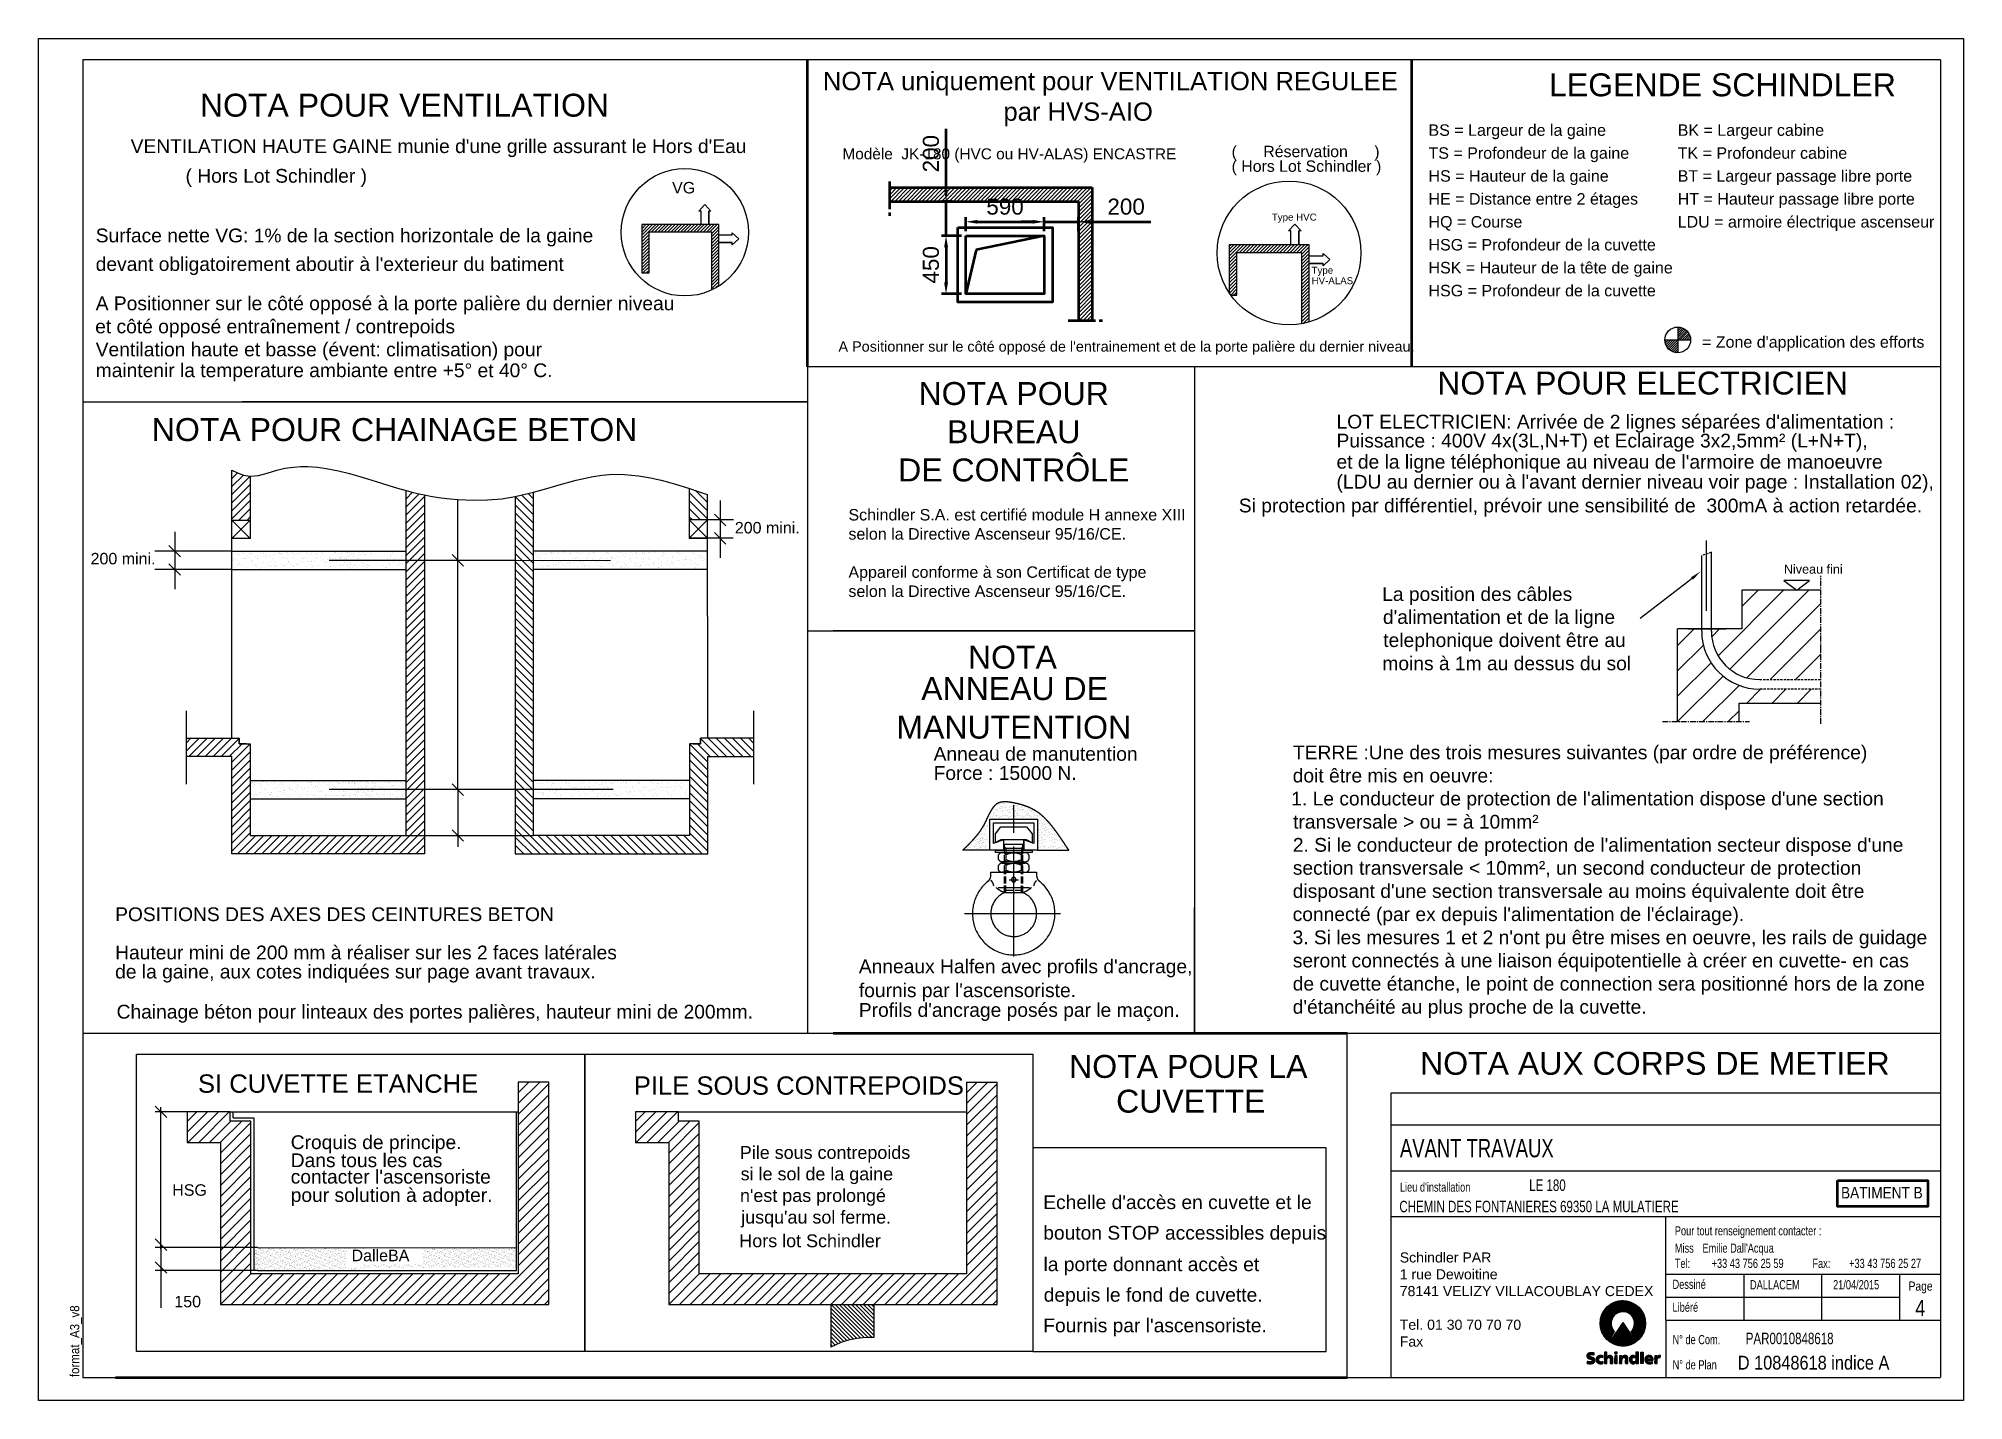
# Paper-space layout 'ldTemplatePARS001R3OrderA3BWPP03 (2)' of a CAD drawing. Header units: millimetres. Extents: x 302 to 722, y -383 to -86.
import ezdxf

# ---------------------------------------------------------------- set-up
doc = ezdxf.new("R2010")
doc.units = ezdxf.units.MM
for name, pattern in [('AM_ISO08W050x2', [9, 6, -0.75, 1.5, -0.75]), ('DASH_CENTER', [36, 24, -3, 6, -3]), ('DASHED', [0.75, 0.5, -0.25]), ('DOT_CENTER', [2, 1.25, -0.25, 0.25, -0.25]), ('LONG_DASHED', [2, 1.5, -0.5]), ('PHANTOM', [2.5, 1.25, -0.25, 0.25, -0.25, 0.25, -0.25])]:
    doc.linetypes.add(name, pattern=pattern)
for name, color, linetype, lineweight in [('AM_0', 7, 'Continuous', 50), ('AM_6', 2, 'Continuous', 35), ('LDShaft-AM_0', 7, 'Continuous', 50), ('LDShaft-AM_5', 3, 'Continuous', 25), ('LDShaft-AM_6', 2, 'Continuous', 35), ('LDShaft-AM_8', 1, 'Continuous', 25)]:
    doc.layers.add(name, color=color, linetype=linetype, lineweight=lineweight)
for name, color, linetype in [('AM_9', 253, 'Continuous'), ('BETON', 7, 'Continuous'), ('CDO_ALL_DWG_FRAME', 7, 'Continuous'), ('CDO_TEMP', 1, 'Continuous'), ('DXF', 7, 'Continuous'), ('DXF_FETT', 7, 'Continuous'), ('INF_F05_F08', 7, 'Continuous')]:
    doc.layers.add(name, color=color, linetype=linetype)
doc.styles.add('CONVERTER_1', font='arial.ttf', dxfattribs={"height": 0.2})
doc.styles.add('CONVERTER_2', font='arial.ttf', dxfattribs={"height": 0.2})
doc.styles.add('LD', font='ARIALUNI.TTF')
doc.styles.get("Standard").update_dxf_attribs({"font": 'ARIALUNI.TTF'})
doc.dimstyles.new('AM_DIN', dxfattribs={"dimtxt": 3.5, "dimasz": 2.5, "dimexe": 1, "dimexo": 1, "dimgap": 1.5, "dimtad": 1, "dimdsep": 46, "dimtxsty": 'Standard', "dimcen": 0, "dimclrd": 256, "dimclre": 256, "dimclrt": 2, "dimadec": 0, "dimazin": 2, "dimtp": 0.1, "dimtm": 0.1, "dimtfac": 0.71, "dimtdec": 3, "dimtmove": 0, "dimatfit": 3, "dimfxl": 1, "dimlwd": -1, "dimlwe": -1, "dimarcsym": 0})

psp = doc.layouts.new('ldTemplatePARS001R3OrderA3BWPP03 (2)')

# ---------------------------------------------------------------- texts
at = {"color": 7}
for s, height, p in [('LEGENDE SCHINDLER', 5, (631.578, -98.597)), ('Anneau de manutention ', 3, (497.297, -243.491)), ('Force : 15000 N.', 3, (497.297, -247.666)), ("Anneaux Halfen avec profils d'ancrage,", 3, (480.987, -289.83)), ("fournis par l'ascensoriste.", 3, (480.987, -295.045)), ("Profils d'ancrage posés par le maçon.", 3, (480.987, -299.34))]:
    psp.add_text(s, height=height, dxfattribs=at).set_placement(p)
at = {"color": 7, "style": 'LD'}
for s, height, p in [('BS = Largeur de la gaine', 2.5, (605.275, -107.22)), ('BK = Largeur cabine', 2.5, (659.647, -107.22)), ('TS = Profondeur de la gaine', 2.5, (605.275, -112.22)), ('TK = Profondeur cabine', 2.5, (659.647, -112.22)), ('HS = Hauteur de la gaine', 2.5, (605.275, -117.22)), ('BT = Largeur passage libre porte', 2.5, (659.647, -117.22)), ('HE = Distance entre 2 étages', 2.5, (605.275, -122.22)), ('HT = Hauteur passage libre porte', 2.5, (659.647, -122.22)), ('HQ = Course', 2.5, (605.275, -127.22)), ('LDU = armoire électrique ascenseur ', 2.5, (659.647, -127.22)), ('HSG = Profondeur de la cuvette', 2.5, (605.275, -132.22)), ('HSK = Hauteur de la tête de gaine', 2.5, (605.275, -137.22)), ('HSG = Profondeur de la cuvette', 2.5, (605.275, -142.22)), ('NOTA POUR ELECTRICIEN', 5, (607.181, -163.636)), ("LOT ELECTRICIEN: Arrivée de 2 lignes séparées d'alimentation :", 3, (585.205, -171.043)), ('Puissance : 400V 4x(3L,N+T) et Eclairage 3x2,5mm² (L+N+T),', 3, (585.205, -175.18)), ("et de la ligne téléphonique au niveau de l'armoire de manoeuvre ", 3, (585.205, -179.793)), ("(LDU au dernier ou à l'avant dernier niveau voir page : Installation 02), ", 3, (585.205, -184.145)), ('Si protection par différentiel, prévoir une sensibilité de  300mA à action retardée.', 3, (563.887, -189.337)), ('NOTA ', 5, (504.797, -223.408)), ('ANNEAU DE', 5, (494.59, -230.255)), ('MANUTENTION', 5, (489.182, -238.673)), ('SI CUVETTE ETANCHE', 4, (336.79, -315.894)), ('PILE SOUS CONTREPOIDS', 4, (431.884, -316.329)), ('Croquis de principe.', 3, (357.028, -328.179)), ('Pile sous contrepoids', 2.8, (455.019, -330.321)), ('Dans tous les cas', 3, (357.028, -332.117)), ('HSG', 2.5, (331.175, -338.355)), ("contacter l'ascensoriste ", 3, (357.028, -335.697)), ('si le sol de la gaine', 2.8, (455.2, -334.988)), ('pour solution à adopter.', 3, (357.028, -339.7)), ("n'est pas prolongé", 2.8, (455.055, -339.702)), ("Echelle d'accès en cuvette et le ", 3, (521.219, -341.26)), ("jusqu'au sol ferme.", 2.8, (455.321, -344.417)), ('Hors lot Schindler', 2.8, (454.912, -349.579)), ('bouton STOP accessibles depuis', 3, (521.219, -347.927)), ('DalleBA', 2.5, (370.304, -352.627)), ('la porte donnant accès et', 3, (521.278, -354.794)), ('150', 2.5, (331.636, -362.68)), ('depuis le fond de cuvette.', 3, (521.323, -361.46)), ("Fournis par l'ascensoriste.", 3, (521.219, -368.127))]:
    psp.add_text(s, height=height, dxfattribs=at).set_placement(p)
at = {"style": 'LD'}
for s, height, p in [(" VENTILATION HAUTE GAINE munie d'une grille assurant le Hors d'Eau", 3, (320.946, -110.972)), ('          (      Réservation      )', 2.475, (552.714, -111.869)), ('          ( Hors Lot Schindler )', 2.475, (552.714, -115.07)), ('          ( Hors Lot Schindler )', 3, (322.441, -117.442)), ('VG', 2.5, (440.233, -119.777)), ('Type HVC', 1.5188, (571.086, -125.706)), ('Surface nette VG: 1%%% de la section horizontale de la gaine', 3, (314.482, -130.445)), ("devant obligatoirement aboutir à l'exterieur du batiment", 3, (314.482, -136.68)), ('Type ', 1.5188, (579.763, -137.295)), ('HV-ALAS', 1.5188, (579.763, -139.575)), ('A Positionner sur le côté opposé à la porte palière du dernier niveau', 3, (314.482, -145.249)), ('Ventilation haute et basse (évent: climatisation) pour', 3, (314.482, -155.3)), ("A Positionner sur le côté opposé de l'entrainement et de la porte palière du dernier niveau.", 2.25, (476.54, -154.285)), ('maintenir la temperature ambiante entre +5° et 40° C.', 3, (314.482, -159.847))]:
    psp.add_text(s, height=height, dxfattribs=at).set_placement(p)
at = {"color": 7, "linetype": 'Continuous'}
psp.add_text('Niveau fini', height=1.96875, dxfattribs=at).set_placement((682.807, -202.695))
at = {"color": 7, "insert": (514.776, -160.911), "char_height": 5, "width": 125.51372, "attachment_point": 2, "style": 'LD'}
psp.add_mtext('NOTA POUR \\PBUREAU \\PDE CONTRÔLE', dxfattribs=at)
at = {"layer": 'AM_0'}
for s, p in [('NOTA uniquement pour VENTILATION REGULEE', (473.135, -97.276)), ('par HVS-AIO', (512.535, -103.943))]:
    psp.add_text(s, height=4, dxfattribs=at).set_placement(p)
at = {"layer": 'AM_0', "style": 'LD'}
for s, height, p in [('TERRE :Une des trois mesures suivantes (par ordre de préférence)', 3, (575.711, -243.17)), ('doit être mis en oeuvre:', 3, (575.651, -248.222)), ("1. Le conducteur de protection de l'alimentation dispose d'une section", 3, (575.338, -253.236)), ('transversale > ou = à 10mm²', 3, (575.731, -258.287)), ("2. Si le conducteur de protection de l'alimentation secteur dispose d'une", 3, (575.674, -263.338)), ('section transversale < 10mm², un second conducteur de protection', 3, (575.674, -268.353)), ("disposant d'une section transversale au moins équivalente doit être", 3, (575.651, -273.404)), ("connecté (par ex depuis l'alimentation de l'éclairage).", 3, (575.639, -278.455)), ("3. Si les mesures 1 et 2 n'ont pu être mises en oeuvre, les rails de guidage", 3, (575.618, -283.506)), ('seront connectés à une liaison équipotentielle à créer en cuvette- en cas', 3, (575.674, -288.557)), ('de cuvette étanche, le point de connection sera positionné hors de la zone', 3, (575.651, -293.608)), ("d'étanchéité au plus proche de la cuvette.", 3, (575.651, -298.66)), ('NOTA POUR LA', 5, (526.863, -312.65)), ('     CUVETTE', 5, (527.415, -320.236))]:
    psp.add_text(s, height=height, dxfattribs=at).set_placement(p)
at = {"layer": 'AM_0', "attachment_point": 1, "style": 'LD'}
for s, insert, char_height, width in [('et côté opposé entraînement / contrepoids', (314.373, -147.287), 3, 93.95745), ('Schindler S.A. est certifié module H annexe XIII \\Pselon la Directive Ascenseur 95/16/CE.\\P\\PAppareil conforme à son Certificat de type \\Pselon la Directive Ascenseur 95/16/CE.', (478.713, -188.602), 2.5, 142.5), ('NOTA AUX CORPS DE METIER', (603.439, -306.975), 5, 109.76125)]:
    psp.add_mtext(s, dxfattribs=dict(at, insert=insert, char_height=char_height, width=width))
at = {"layer": 'AM_6', "color": 7}
for s, height, p in [('NOTA POUR VENTILATION', 5, (337.226, -103.036)), ('Modèle  JK-180 (HVC ou HV-ALAS) ENCASTRE ', 2.4, (477.405, -112.347)), ('NOTA POUR CHAINAGE BETON', 5, (326.719, -173.781))]:
    psp.add_text(s, height=height, dxfattribs=at).set_placement(p)
at = {"layer": 'AM_6', "color": 7, "style": 'LD'}
for s, p in [('POSITIONS DES AXES DES CEINTURES BETON ', (318.722, -278.469)), ('Hauteur mini de 200 mm à réaliser sur les 2 faces latérales ', (318.722, -286.802)), ('de la gaine, aux cotes indiquées sur page avant travaux.', (318.722, -290.969)), ('Chainage béton pour linteaux des portes palières, hauteur mini de 200mm.', (319.043, -299.716))]:
    psp.add_text(s, height=3, dxfattribs=at).set_placement(p)
at = {"layer": 'CDO_ALL_DWG_FRAME', "style": 'CONVERTER_2'}
for s, height, width, p in [('AVANT TRAVAUX', 4, 0.72, (599.049, -329.97)), ('LE 180', 2.5, 0.72, (627.239, -337.303)), ('CHEMIN DES FONTANIERES 69350 LA MULATIERE', 2.5, 0.72, (598.917, -341.948)), ('BATIMENT B', 2.5, 0.85, (695.285, -338.942)), ('+33 43 756 25 59', 2, 0.72, (667.038, -354.105)), ('+33 43 756 25 27', 2, 0.72, (697.038, -354.105)), ('21/04/2015', 2, 0.72, (693.538, -358.76)), ('N° de Com.', 2, 0.72, (658.516, -370.721)), ('PAR0010848618', 2.5, 0.72, (674.497, -370.721)), ('D 10848618 indice A', 3, 0.85, (672.752, -376.257)), ('N° de Plan', 2, 0.72, (658.538, -376.22))]:
    psp.add_text(s, height=height, dxfattribs=dict(at, width=width)).set_placement(p)
at = {"layer": 'CDO_ALL_DWG_FRAME', "width": 0.72}
psp.add_text('DALLACEM', height=2, dxfattribs=at).set_placement((675.42, -358.76))
at = {"layer": 'CDO_TEMP', "style": 'CONVERTER_2'}
for s, height, width, p in [("Lieu d'installation", 2, 0.72, (599.038, -337.47)), ('Pour tout renseignement contacter :', 2, 0.72, (659.018, -346.992)), ('Tel:', 2, 0.72, (659.018, -354.105)), ('Fax:', 2, 0.72, (689.038, -354.105)), ('Dessiné', 2, 0.72, (658.517, -358.659)), ('Page', 2, 0.8, (710.027, -359.052)), ('4', 3.5, 0.8, (711.481, -364.561)), ('Libéré', 2, 0.72, (658.517, -363.659))]:
    psp.add_text(s, height=height, dxfattribs=dict(at, width=width)).set_placement(p)
at = {"layer": 'CDO_TEMP', "linetype": 'Continuous', "style": 'CONVERTER_1', "width": 0.72}
for s, p in [('Miss', (659.018, -350.772)), ("Emilie Dall'Acqua", (665.038, -350.772))]:
    psp.add_text(s, height=2, dxfattribs=at).set_placement(p)
at = {"layer": 'DXF', "width": 0.9}
psp.add_text('format_A3_v8', height=2, rotation=90, dxfattribs=at).set_placement((310.882, -377.914))
at = {"layer": 'LDShaft-AM_5', "style": 'LD'}
for p in [(453.924, -193.924), (313.363, -200.668)]:
    psp.add_text('200 mini.', height=2.5, dxfattribs=at).set_placement(p)

# ---------------------------------------------------------------- blocks, each defined once
blk = doc.blocks.new('LOGO_SCHINDLER_25MM')
at = {"layer": 'AM_9'}
for p, q in [((7.37, 12.93), (12.55, 18.11)), ((7.37, 12.95), (12.53, 18.11)), ((7.37, 12.97), (12.51, 18.11)), ((7.37, 12.99), (12.49, 18.11)), ((7.37, 13.02), (12.47, 18.11)), ((7.37, 13.04), (12.44, 18.11)), ((7.37, 13.06), (12.42, 18.11)), ((7.37, 13.08), (12.4, 18.11)), ((7.37, 13.1), (12.38, 18.11)), ((7.37, 13.13), (12.36, 18.11)), ((7.37, 13.15), (12.33, 18.11)), ((7.37, 13.17), (12.31, 18.11)), ((7.37, 13.19), (12.29, 18.11)), ((7.37, 13.22), (12.27, 18.11)), ((7.37, 13.24), (12.24, 18.11)), ((7.37, 13.26), (12.22, 18.11)), ((7.37, 13.29), (12.2, 18.11)), ((7.37, 13.31), (12.17, 18.11)), ((7.37, 13.33), (12.15, 18.11)), ((7.37, 13.36), (12.13, 18.11)), ((7.37, 13.38), (12.1, 18.11)), ((7.38, 12.91), (12.57, 18.11)), ((7.38, 13.4), (12.08, 18.11)), ((7.38, 12.78), (12.7, 18.1)), ((7.38, 12.8), (12.68, 18.1)), ((7.38, 12.82), (12.66, 18.1)), ((7.38, 12.84), (12.64, 18.1)), ((7.38, 12.87), (12.62, 18.1)), ((7.38, 12.89), (12.59, 18.1)), ((7.38, 13.43), (12.06, 18.1)), ((7.38, 13.45), (12.03, 18.1)), ((7.38, 13.47), (12.01, 18.1)), ((7.38, 13.5), (11.98, 18.1)), ((7.38, 13.52), (11.96, 18.1)), ((7.38, 13.55), (11.94, 18.1)), ((7.39, 12.76), (12.72, 18.1)), ((7.39, 12.66), (12.82, 18.09)), ((7.39, 12.68), (12.8, 18.09)), ((7.39, 12.7), (12.78, 18.09)), ((7.39, 12.72), (12.76, 18.09)), ((7.39, 12.74), (12.74, 18.09)), ((7.39, 13.57), (11.91, 18.09)), ((7.39, 13.59), (11.89, 18.09)), ((7.39, 13.62), (11.86, 18.09)), ((7.39, 13.64), (11.84, 18.09)), ((7.4, 13.67), (11.81, 18.09)), ((7.4, 12.58), (12.9, 18.08)), ((7.4, 12.6), (12.88, 18.08)), ((7.4, 12.62), (12.86, 18.08)), ((7.4, 12.64), (12.84, 18.08)), ((7.4, 13.69), (11.79, 18.08)), ((7.4, 13.72), (11.76, 18.08)), ((7.4, 13.75), (11.74, 18.08)), ((7.41, 12.56), (12.92, 18.08)), ((7.41, 12.5), (12.98, 18.07)), ((7.41, 12.52), (12.96, 18.07)), ((7.41, 12.54), (12.94, 18.07)), ((7.41, 13.77), (11.71, 18.07)), ((7.41, 13.8), (11.69, 18.07)), ((7.41, 13.82), (11.66, 18.07)), ((7.42, 12.48), (13, 18.07)), ((7.42, 12.44), (13.04, 18.06)), ((7.42, 12.46), (13.02, 18.06)), ((7.42, 13.85), (11.63, 18.06)), ((7.42, 13.87), (11.61, 18.06)), ((7.43, 12.42), (13.06, 18.06)), ((7.43, 13.9), (11.58, 18.06)), ((7.43, 12.36), (13.12, 18.05)), ((7.43, 12.38), (13.1, 18.05)), ((7.43, 12.4), (13.08, 18.05)), ((7.43, 13.93), (11.55, 18.05)), ((7.43, 13.95), (11.53, 18.05)), ((7.44, 12.3), (13.18, 18.04)), ((7.44, 12.32), (13.16, 18.04)), ((7.44, 12.34), (13.14, 18.04)), ((7.44, 13.98), (11.5, 18.04)), ((7.44, 14.01), (11.47, 18.04)), ((7.45, 12.25), (13.24, 18.03)), ((7.45, 12.26), (13.22, 18.03)), ((7.45, 12.28), (13.2, 18.03)), ((7.45, 14.04), (11.45, 18.03)), ((7.45, 14.06), (11.42, 18.03)), ((7.46, 12.21), (13.27, 18.02)), ((7.46, 12.23), (13.25, 18.02)), ((7.46, 14.09), (11.39, 18.02)), ((7.46, 14.12), (11.36, 18.02)), ((7.47, 12.19), (13.29, 18.02)), ((7.47, 12.15), (13.33, 18.01)), ((7.47, 12.17), (13.31, 18.01)), ((7.47, 14.15), (11.33, 18.01)), ((7.48, 12.13), (13.35, 18.01)), ((7.48, 14.18), (11.31, 18.01)), ((7.48, 12.1), (13.39, 18)), ((7.48, 12.11), (13.37, 18)), ((7.48, 14.2), (11.28, 18)), ((7.49, 12.06), (13.42, 17.99)), ((7.49, 12.08), (13.4, 17.99)), ((7.49, 14.23), (11.25, 17.99)), ((7.49, 14.26), (11.22, 17.99)), ((7.5, 12.02), (13.46, 17.98)), ((7.5, 12.04), (13.44, 17.98)), ((7.5, 14.29), (11.19, 17.98)), ((7.51, 12.01), (13.48, 17.98)), ((7.51, 11.97), (13.51, 17.97)), ((7.51, 11.99), (13.49, 17.97)), ((7.51, 14.32), (11.16, 17.97)), ((7.52, 14.35), (11.13, 17.97)), ((7.52, 14.38), (11.1, 17.96)), ((7.53, 14.41), (11.07, 17.95)), ((7.54, 14.44), (11.04, 17.94)), ((7.55, 14.47), (11.01, 17.93)), ((7.56, 14.5), (10.98, 17.93)), ((7.56, 14.53), (10.95, 17.92)), ((7.57, 14.57), (10.92, 17.91)), ((7.58, 14.6), (10.88, 17.9)), ((7.59, 14.63), (10.85, 17.89)), ((7.6, 14.66), (10.82, 17.88)), ((7.61, 14.7), (10.79, 17.87)), ((7.63, 14.73), (10.75, 17.86)), ((7.64, 14.76), (10.72, 17.84)), ((7.65, 14.8), (10.68, 17.83)), ((7.66, 14.83), (10.65, 17.82)), ((7.67, 14.87), (10.61, 17.81)), ((7.69, 14.9), (10.58, 17.79)), ((7.7, 14.94), (10.54, 17.78)), ((7.72, 14.98), (10.5, 17.77)), ((7.73, 15.01), (10.47, 17.75)), ((7.75, 15.05), (10.43, 17.74)), ((7.76, 15.09), (10.39, 17.72)), ((7.78, 15.13), (10.35, 17.7)), ((7.8, 15.17), (10.31, 17.68)), ((7.82, 15.21), (10.27, 17.67)), ((7.83, 15.25), (10.23, 17.65)), ((7.85, 15.3), (10.19, 17.63)), ((7.88, 15.34), (10.14, 17.61)), ((7.9, 15.38), (10.1, 17.58)), ((7.92, 15.43), (10.05, 17.56)), ((7.95, 15.48), (10.01, 17.54)), ((7.97, 15.52), (9.96, 17.51)), ((8, 15.57), (9.91, 17.48)), ((8.03, 15.63), (9.85, 17.45)), ((8.06, 15.68), (9.8, 17.42)), ((8.09, 15.74), (9.74, 17.39)), ((8.13, 15.8), (9.69, 17.35)), ((8.17, 15.86), (9.62, 17.31)), ((8.21, 15.92), (9.56, 17.27)), ((8.26, 16), (9.49, 17.22)), ((8.32, 16.07), (9.41, 17.16)), ((8.39, 16.16), (9.32, 17.1)), ((8.47, 16.27), (9.21, 17.01)), ((8.58, 16.4), (9.08, 16.9)), ((10.58, 15.01), (13.53, 17.96)), ((10.74, 15.15), (13.55, 17.96)), ((10.84, 15.22), (13.57, 17.95)), ((10.91, 15.27), (13.58, 17.95)), ((10.97, 15.32), (13.6, 17.94)), ((11.03, 15.35), (13.62, 17.94)), ((11.08, 15.38), (13.64, 17.93)), ((11.13, 15.41), (13.65, 17.93)), ((11.18, 15.43), (13.67, 17.93)), ((11.22, 15.45), (13.69, 17.92)), ((11.26, 15.47), (13.71, 17.92)), ((11.31, 15.49), (13.72, 17.91)), ((11.34, 15.51), (13.74, 17.9)), ((11.38, 15.52), (13.76, 17.9)), ((11.42, 15.54), (13.78, 17.89)), ((11.46, 15.55), (13.79, 17.89)), ((11.49, 15.56), (13.81, 17.88)), ((11.52, 15.57), (13.83, 17.88)), ((11.56, 15.59), (13.84, 17.87)), ((11.59, 15.6), (13.86, 17.87)), ((11.62, 15.6), (13.88, 17.86)), ((11.65, 15.61), (13.9, 17.86)), ((11.68, 15.62), (13.91, 17.85)), ((11.71, 15.63), (13.93, 17.85)), ((11.74, 15.64), (13.95, 17.84)), ((11.77, 15.64), (13.96, 17.83)), ((11.8, 15.65), (13.98, 17.83)), ((11.83, 15.65), (14, 17.82)), ((11.86, 15.66), (14.01, 17.82)), ((11.88, 15.67), (14.03, 17.81)), ((11.91, 15.67), (14.04, 17.8)), ((11.94, 15.67), (14.06, 17.8)), ((11.96, 15.68), (14.08, 17.79)), ((11.99, 15.68), (14.09, 17.79)), ((12.02, 15.68), (14.11, 17.78)), ((12.04, 15.69), (14.13, 17.77)), ((12.07, 15.69), (14.14, 17.77)), ((12.09, 15.69), (14.16, 17.76)), ((12.12, 15.7), (14.17, 17.75)), ((12.14, 15.7), (14.19, 17.75)), ((12.16, 15.7), (14.21, 17.74)), ((12.19, 15.7), (14.22, 17.73)), ((12.21, 15.7), (14.24, 17.73)), ((12.24, 15.7), (14.25, 17.72)), ((12.26, 15.7), (14.27, 17.71)), ((12.28, 15.7), (14.29, 17.71)), ((12.3, 15.7), (14.3, 17.7)), ((12.33, 15.7), (14.32, 17.69)), ((12.35, 15.7), (14.33, 17.69)), ((12.37, 15.7), (14.35, 17.68)), ((12.39, 15.7), (14.36, 17.67)), ((12.41, 15.7), (14.38, 17.67)), ((12.44, 15.7), (14.39, 17.66)), ((12.46, 15.7), (14.41, 17.65)), ((12.48, 15.7), (14.42, 17.64)), ((12.5, 15.7), (14.44, 17.64)), ((12.52, 15.7), (14.46, 17.63)), ((12.54, 15.69), (14.47, 17.62)), ((12.56, 15.69), (14.49, 17.62)), ((12.58, 15.69), (14.5, 17.61)), ((12.6, 15.69), (14.52, 17.6)), ((12.62, 15.69), (14.53, 17.59)), ((12.64, 15.68), (14.55, 17.59)), ((12.66, 15.68), (14.56, 17.58)), ((12.68, 15.68), (14.58, 17.57)), ((12.7, 15.68), (14.59, 17.56)), ((12.72, 15.67), (14.61, 17.56)), ((12.74, 15.67), (14.62, 17.55)), ((12.76, 15.67), (14.63, 17.54)), ((12.78, 15.66), (14.65, 17.53)), ((12.8, 15.66), (14.66, 17.52)), ((12.82, 15.66), (14.68, 17.52)), ((12.84, 15.65), (14.69, 17.51)), ((12.85, 15.65), (14.71, 17.5)), ((12.87, 15.64), (14.72, 17.49)), ((12.89, 15.64), (14.74, 17.49)), ((12.91, 15.64), (14.75, 17.48)), ((12.93, 15.63), (14.77, 17.47)), ((12.95, 15.63), (14.78, 17.46)), ((12.96, 15.62), (14.79, 17.45)), ((12.98, 15.62), (14.81, 17.44)), ((13, 15.61), (14.82, 17.44)), ((13.02, 15.61), (14.84, 17.43)), ((13.03, 15.6), (14.85, 17.42)), ((13.05, 15.6), (14.86, 17.41)), ((13.07, 15.59), (14.88, 17.4)), ((13.09, 15.59), (14.89, 17.39)), ((13.1, 15.58), (14.91, 17.39)), ((13.12, 15.58), (14.92, 17.38)), ((13.14, 15.57), (14.93, 17.37)), ((13.15, 15.56), (14.95, 17.36)), ((13.17, 15.56), (14.96, 17.35)), ((13.19, 15.55), (14.98, 17.34)), ((13.2, 15.55), (14.99, 17.33)), ((13.22, 15.54), (15, 17.33)), ((13.24, 15.54), (15.02, 17.32)), ((13.25, 15.53), (15.03, 17.31)), ((13.27, 15.52), (15.04, 17.3)), ((13.28, 15.52), (15.06, 17.29)), ((13.3, 15.51), (15.07, 17.28)), ((13.32, 15.5), (15.08, 17.27)), ((13.33, 15.5), (15.1, 17.26)), ((13.35, 15.49), (15.11, 17.25)), ((13.36, 15.48), (15.12, 17.24)), ((13.38, 15.48), (15.14, 17.24)), ((13.39, 15.47), (15.15, 17.23)), ((13.41, 15.46), (15.16, 17.22)), ((13.42, 15.45), (15.18, 17.21)), ((13.44, 15.45), (15.19, 17.2)), ((13.45, 15.44), (15.2, 17.19)), ((13.47, 15.43), (15.22, 17.18)), ((13.48, 15.42), (15.23, 17.17)), ((13.5, 15.42), (15.24, 17.16)), ((13.51, 15.41), (15.26, 17.15)), ((13.53, 15.4), (15.27, 17.14)), ((13.54, 15.39), (15.28, 17.13)), ((13.56, 15.39), (15.29, 17.12)), ((13.57, 15.38), (15.31, 17.11)), ((13.59, 15.37), (15.32, 17.1)), ((13.6, 15.36), (15.33, 17.09)), ((13.61, 15.35), (15.35, 17.08)), ((13.63, 15.34), (15.36, 17.07)), ((13.64, 15.34), (15.37, 17.06)), ((13.66, 15.33), (15.38, 17.05)), ((13.67, 15.32), (15.4, 17.04)), ((13.68, 15.31), (15.41, 17.03)), ((13.7, 15.3), (15.42, 17.02)), ((13.71, 15.29), (15.43, 17.01)), ((13.73, 15.28), (15.45, 17)), ((13.74, 15.27), (15.46, 16.99)), ((13.75, 15.27), (15.47, 16.98)), ((13.77, 15.26), (15.48, 16.97)), ((13.78, 15.25), (15.5, 16.96)), ((13.79, 15.24), (15.51, 16.95)), ((13.81, 15.23), (15.52, 16.94)), ((13.82, 15.22), (15.53, 16.93)), ((13.83, 15.21), (15.54, 16.92)), ((13.84, 15.2), (15.56, 16.91)), ((13.86, 15.19), (15.57, 16.9)), ((13.87, 15.18), (15.58, 16.89)), ((13.88, 15.17), (15.59, 16.88)), ((13.89, 15.16), (15.6, 16.87)), ((13.91, 15.15), (15.62, 16.86)), ((13.92, 15.14), (15.63, 16.85)), ((13.93, 15.13), (15.64, 16.84)), ((13.94, 15.12), (15.65, 16.83)), ((13.96, 15.11), (15.66, 16.82)), ((13.97, 15.1), (15.68, 16.81)), ((7.52, 11.95), (10.47, 14.9)), ((7.52, 11.93), (10.33, 14.74)), ((7.53, 11.92), (10.26, 14.65)), ((7.53, 11.9), (10.21, 14.57)), ((7.54, 11.88), (10.17, 14.51)), ((7.54, 11.86), (10.13, 14.45)), ((7.55, 11.84), (10.1, 14.4)), ((7.55, 11.83), (10.07, 14.35)), ((7.56, 11.81), (10.05, 14.3)), ((7.56, 11.79), (10.03, 14.26)), ((7.57, 11.77), (10.01, 14.22)), ((7.57, 11.76), (9.99, 14.18)), ((7.58, 11.74), (9.97, 14.14)), ((7.58, 11.72), (9.96, 14.1)), ((7.59, 11.71), (9.94, 14.06)), ((7.59, 11.69), (9.93, 14.03)), ((7.6, 11.67), (9.92, 13.99)), ((7.6, 11.65), (9.91, 13.96)), ((7.61, 11.64), (9.9, 13.92)), ((7.61, 11.62), (9.89, 13.89)), ((7.62, 11.6), (9.88, 13.86)), ((7.63, 11.59), (9.87, 13.83)), ((7.63, 11.57), (9.86, 13.8)), ((7.64, 11.55), (9.85, 13.77)), ((7.64, 11.54), (9.85, 13.74)), ((7.65, 11.52), (9.84, 13.71)), ((7.65, 11.5), (9.83, 13.68)), ((7.66, 11.49), (9.83, 13.65)), ((7.67, 11.47), (9.82, 13.63)), ((7.67, 11.45), (9.82, 13.6)), ((7.68, 11.44), (9.81, 13.57)), ((7.68, 11.42), (9.81, 13.54)), ((7.69, 11.4), (9.8, 13.52)), ((7.7, 11.39), (9.8, 13.49)), ((7.7, 11.37), (9.8, 13.47)), ((7.71, 11.36), (9.79, 13.44)), ((7.72, 11.34), (9.79, 13.42)), ((7.72, 11.32), (9.79, 13.39)), ((7.73, 11.31), (9.79, 13.37)), ((7.73, 11.29), (9.78, 13.34)), ((7.74, 11.28), (9.78, 13.32)), ((7.75, 11.26), (9.78, 13.29)), ((7.75, 11.24), (9.78, 13.27)), ((7.76, 11.23), (9.78, 13.25)), ((7.77, 11.21), (9.78, 13.22)), ((7.77, 11.2), (9.78, 13.2)), ((7.78, 11.18), (9.78, 13.18)), ((7.79, 11.17), (9.78, 13.16)), ((7.79, 11.15), (9.78, 13.13)), ((7.8, 11.13), (9.78, 13.11)), ((7.81, 11.12), (9.78, 13.09)), ((7.82, 11.1), (9.78, 13.07)), ((7.82, 11.09), (9.78, 13.05)), ((7.83, 11.07), (9.78, 13.02)), ((7.84, 11.06), (9.78, 13)), ((7.84, 11.04), (9.78, 12.98)), ((7.85, 11.03), (9.79, 12.96)), ((7.86, 11.01), (9.79, 12.94)), ((7.87, 11), (9.79, 12.92)), ((7.87, 10.98), (9.79, 12.9)), ((7.88, 10.97), (9.79, 12.88)), ((7.89, 10.95), (9.8, 12.86)), ((7.9, 10.94), (9.8, 12.84)), ((7.9, 10.92), (9.8, 12.82)), ((7.91, 10.91), (9.8, 12.8)), ((7.92, 10.89), (9.81, 12.78)), ((7.93, 10.88), (9.81, 12.76)), ((7.93, 10.86), (9.81, 12.74)), ((7.94, 10.85), (9.82, 12.72)), ((7.95, 10.83), (9.82, 12.7)), ((7.96, 10.82), (9.82, 12.68)), ((7.96, 10.8), (9.83, 12.66)), ((7.97, 10.79), (9.83, 12.65)), ((7.98, 10.77), (9.83, 12.63)), ((7.99, 10.76), (9.84, 12.61)), ((12.32, 13.32), (9.61, 9.35)), ((9.71, 9.49), (12.81, 12.6)), ((9.76, 9.56), (12.81, 12.61)), ((9.8, 9.63), (12.8, 12.63)), ((9.85, 9.71), (12.79, 12.64)), ((9.9, 9.78), (12.78, 12.65)), ((9.95, 9.85), (12.77, 12.67)), ((10, 9.92), (12.76, 12.68)), ((10.05, 9.99), (12.75, 12.69)), ((10.1, 10.06), (12.74, 12.71)), ((10.15, 10.13), (12.73, 12.72)), ((10.19, 10.2), (12.72, 12.73)), ((10.24, 10.27), (12.71, 12.75)), ((10.29, 10.35), (12.71, 12.76)), ((10.34, 10.42), (12.7, 12.77)), ((10.39, 10.49), (12.69, 12.79)), ((10.44, 10.56), (12.68, 12.8)), ((10.49, 10.63), (12.67, 12.81)), ((10.53, 10.7), (12.66, 12.83)), ((10.58, 10.77), (12.65, 12.84)), ((10.63, 10.84), (12.64, 12.85)), ((10.68, 10.91), (12.63, 12.87)), ((10.73, 10.99), (12.62, 12.88)), ((10.78, 11.06), (12.61, 12.89)), ((10.83, 11.13), (12.61, 12.91)), ((10.88, 11.2), (12.6, 12.92)), ((10.92, 11.27), (12.59, 12.93)), ((10.97, 11.34), (12.58, 12.95)), ((11.02, 11.41), (12.57, 12.96)), ((11.07, 11.48), (12.56, 12.97)), ((11.12, 11.55), (12.55, 12.99)), ((11.17, 11.63), (12.54, 13)), ((11.22, 11.7), (12.53, 13.01)), ((11.26, 11.77), (12.52, 13.03)), ((11.31, 11.84), (12.51, 13.04)), ((11.36, 11.91), (12.5, 13.05)), ((11.41, 11.98), (12.5, 13.07)), ((11.46, 12.05), (12.49, 13.08)), ((11.51, 12.12), (12.48, 13.09)), ((11.56, 12.19), (12.47, 13.11)), ((11.61, 12.27), (12.46, 13.12)), ((11.65, 12.34), (12.45, 13.13)), ((11.7, 12.41), (12.44, 13.15)), ((11.75, 12.48), (12.43, 13.16)), ((11.8, 12.55), (12.42, 13.17)), ((11.85, 12.62), (12.41, 13.19)), ((11.9, 12.69), (12.4, 13.2)), ((11.95, 12.76), (12.4, 13.21)), ((11.99, 12.83), (12.39, 13.23)), ((12.04, 12.91), (12.38, 13.24)), ((12.09, 12.98), (12.37, 13.25)), ((12.14, 13.05), (12.36, 13.27)), ((12.19, 13.12), (12.35, 13.28)), ((12.24, 13.19), (12.34, 13.29)), ((12.29, 13.26), (12.33, 13.31)), ((12.32, 13.32), (15.04, 9.35)), ((13.98, 15.09), (15.69, 16.8)), ((13.99, 15.08), (15.7, 16.79)), ((14.01, 15.07), (15.71, 16.77)), ((14.02, 15.06), (15.72, 16.76)), ((14.03, 15.05), (15.73, 16.75)), ((14.04, 15.04), (15.74, 16.74)), ((14.05, 15.03), (15.76, 16.73)), ((14.06, 15.02), (15.77, 16.72)), ((14.08, 15.01), (15.78, 16.71)), ((14.09, 14.99), (15.79, 16.7)), ((14.1, 14.98), (15.8, 16.69)), ((14.11, 14.97), (15.81, 16.68)), ((14.12, 14.96), (15.82, 16.66)), ((14.13, 14.95), (15.84, 16.65)), ((14.14, 14.94), (15.85, 16.64)), ((14.15, 14.93), (15.86, 16.63)), ((14.17, 14.92), (15.87, 16.62)), ((14.17, 11.4), (17.13, 14.36)), ((14.18, 14.9), (15.88, 16.61)), ((14.18, 11.38), (17.14, 14.34)), ((14.19, 14.89), (15.89, 16.6)), ((14.19, 11.37), (17.14, 14.32)), ((14.2, 14.88), (15.9, 16.59)), ((14.2, 11.35), (17.14, 14.3)), ((14.2, 11.34), (17.15, 14.29)), ((14.21, 14.87), (15.91, 16.57)), ((14.21, 11.33), (17.15, 14.27)), ((14.22, 14.86), (15.92, 16.56)), ((14.22, 11.31), (17.16, 14.25)), ((14.23, 14.85), (15.93, 16.55)), ((14.23, 11.3), (17.16, 14.23)), ((14.24, 14.83), (15.95, 16.54)), ((14.24, 11.28), (17.17, 14.21)), ((14.24, 11.27), (17.17, 14.19)), ((14.25, 14.82), (15.96, 16.53)), ((14.25, 11.25), (17.17, 14.17)), ((14.26, 14.81), (15.97, 16.52)), ((14.26, 11.24), (17.18, 14.16)), ((14.27, 14.8), (15.98, 16.5)), ((14.27, 11.22), (17.18, 14.14)), ((14.28, 14.79), (15.99, 16.49)), ((14.28, 11.21), (17.19, 14.12)), ((14.28, 11.2), (17.19, 14.1)), ((14.29, 14.77), (16, 16.48)), ((14.29, 11.54), (17.13, 14.38)), ((14.29, 11.18), (17.19, 14.08)), ((14.3, 14.76), (16.01, 16.47)), ((14.3, 11.17), (17.2, 14.06)), ((14.31, 14.75), (16.02, 16.46)), ((14.31, 11.15), (17.2, 14.04)), ((14.32, 14.74), (16.03, 16.44)), ((14.32, 11.14), (17.2, 14.02)), ((14.32, 11.12), (17.21, 14.01)), ((14.33, 14.72), (16.04, 16.43)), ((14.33, 11.11), (17.21, 13.99)), ((14.34, 14.71), (16.05, 16.42)), ((14.34, 11.09), (17.21, 13.97)), ((14.35, 14.7), (16.06, 16.41)), ((14.35, 11.08), (17.22, 13.95)), ((14.35, 11.06), (17.22, 13.93)), ((14.36, 14.69), (16.07, 16.4)), ((14.36, 11.05), (17.22, 13.91)), ((14.37, 14.67), (16.08, 16.39)), ((14.37, 11.64), (17.12, 14.39)), ((14.37, 11.04), (17.22, 13.89)), ((14.38, 14.66), (16.09, 16.37)), ((14.38, 11.02), (17.23, 13.87)), ((14.39, 14.65), (16.1, 16.36)), ((14.39, 11.01), (17.23, 13.85)), ((14.39, 10.99), (17.23, 13.83)), ((14.4, 14.63), (16.11, 16.35)), ((14.4, 10.98), (17.24, 13.81)), ((14.41, 14.62), (16.12, 16.34)), ((14.41, 10.96), (17.24, 13.79)), ((14.42, 14.61), (16.14, 16.32)), ((14.42, 11.72), (17.12, 14.41)), ((14.42, 10.95), (17.24, 13.77)), ((14.43, 14.59), (16.15, 16.31)), ((14.43, 10.93), (17.24, 13.75)), ((14.43, 10.92), (17.25, 13.73)), ((14.44, 14.58), (16.16, 16.3)), ((14.44, 10.9), (17.25, 13.71)), ((14.45, 14.57), (16.17, 16.29)), ((14.45, 14.55), (16.18, 16.27)), ((14.45, 10.89), (17.25, 13.69)), ((14.46, 14.54), (16.19, 16.26)), ((14.46, 10.88), (17.25, 13.67)), ((14.47, 14.53), (16.2, 16.25)), ((14.47, 11.78), (17.11, 14.43)), ((14.47, 10.86), (17.25, 13.65)), ((14.47, 10.85), (17.26, 13.63)), ((14.48, 14.51), (16.21, 16.24)), ((14.48, 10.83), (17.26, 13.61)), ((14.49, 14.5), (16.22, 16.22)), ((14.49, 10.82), (17.26, 13.59)), ((14.5, 14.48), (16.23, 16.21)), ((14.5, 10.8), (17.26, 13.57)), ((14.51, 14.47), (16.24, 16.2)), ((14.51, 14.46), (16.24, 16.19)), ((14.51, 11.84), (17.11, 14.45)), ((14.51, 10.79), (17.26, 13.55)), ((14.51, 10.77), (17.27, 13.53)), ((14.52, 14.44), (16.25, 16.17)), ((14.52, 10.76), (17.27, 13.5)), ((14.53, 14.43), (16.26, 16.16)), ((14.53, 10.74), (17.27, 13.48)), ((14.54, 14.41), (16.27, 16.15)), ((14.54, 11.9), (17.1, 14.46)), ((14.54, 10.73), (17.27, 13.46)), ((14.54, 10.72), (17.27, 13.44)), ((14.55, 14.4), (16.28, 16.14)), ((14.55, 10.7), (17.27, 13.42)), ((14.56, 14.39), (16.29, 16.12)), ((14.56, 14.37), (16.3, 16.11)), ((14.56, 10.69), (17.27, 13.4)), ((14.57, 14.36), (16.31, 16.1)), ((14.57, 11.95), (17.1, 14.48)), ((14.57, 10.67), (17.27, 13.38)), ((14.58, 14.34), (16.32, 16.08)), ((14.58, 10.66), (17.28, 13.36)), ((14.58, 10.64), (17.28, 13.33)), ((14.59, 14.33), (16.33, 16.07)), ((14.59, 14.31), (16.34, 16.06)), ((14.59, 12), (17.09, 14.5)), ((14.59, 10.63), (17.28, 13.31)), ((14.6, 14.3), (16.35, 16.05)), ((14.6, 10.61), (17.28, 13.29)), ((14.61, 14.28), (16.36, 16.03)), ((14.61, 12.04), (17.09, 14.52)), ((14.61, 10.6), (17.28, 13.27)), ((14.62, 14.27), (16.37, 16.02)), ((14.62, 14.25), (16.38, 16.01)), ((14.62, 10.58), (17.28, 13.25)), ((14.62, 10.57), (17.28, 13.22)), ((14.63, 14.24), (16.39, 15.99)), ((14.63, 12.08), (17.08, 14.53)), ((14.63, 10.56), (17.28, 13.2)), ((14.64, 14.22), (16.4, 15.98)), ((14.64, 10.54), (17.28, 13.18)), ((14.65, 14.21), (16.41, 15.97)), ((14.65, 14.19), (16.42, 15.95)), ((14.65, 12.12), (17.08, 14.55)), ((14.65, 10.53), (17.28, 13.16)), ((14.66, 14.17), (16.42, 15.94)), ((14.66, 10.51), (17.28, 13.14)), ((14.66, 10.5), (17.28, 13.11)), ((14.67, 14.16), (16.43, 15.93)), ((14.67, 14.14), (16.44, 15.91)), ((14.67, 12.16), (17.07, 14.57)), ((14.67, 10.48), (17.28, 13.09)), ((14.68, 14.13), (16.45, 15.9)), ((14.68, 12.2), (17.07, 14.59)), ((14.68, 10.47), (17.28, 13.07)), ((14.69, 14.11), (16.46, 15.89)), ((14.69, 14.1), (16.47, 15.87)), ((14.69, 10.45), (17.28, 13.04)), ((14.7, 14.08), (16.48, 15.86)), ((14.7, 14.06), (16.49, 15.85)), ((14.7, 12.24), (17.06, 14.6)), ((14.7, 10.44), (17.28, 13.02)), ((14.7, 10.42), (17.28, 13)), ((14.71, 14.05), (16.5, 15.83)), ((14.71, 12.28), (17.06, 14.62)), ((14.71, 10.41), (17.28, 12.97)), ((14.72, 14.03), (16.5, 15.82)), ((14.72, 14.01), (16.51, 15.8)), ((14.72, 10.4), (17.27, 12.95)), ((14.73, 14), (16.52, 15.79)), ((14.73, 13.98), (16.53, 15.78)), ((14.73, 12.31), (17.05, 14.64)), ((14.73, 10.38), (17.27, 12.93)), ((14.73, 10.37), (17.27, 12.9)), ((14.74, 13.96), (16.54, 15.76)), ((14.74, 12.34), (17.05, 14.65)), ((14.74, 10.35), (17.27, 12.88)), ((14.75, 13.95), (16.55, 15.75)), ((14.75, 13.93), (16.56, 15.73)), ((14.75, 12.38), (17.04, 14.67)), ((14.75, 10.34), (17.27, 12.86)), ((14.76, 13.91), (16.56, 15.72)), ((14.76, 13.9), (16.57, 15.71)), ((14.76, 12.41), (17.04, 14.69)), ((14.76, 10.32), (17.27, 12.83)), ((14.77, 13.88), (16.58, 15.69)), ((14.77, 13.86), (16.59, 15.68)), ((14.77, 12.44), (17.03, 14.71)), ((14.77, 10.31), (17.27, 12.81)), ((14.77, 10.29), (17.27, 12.78)), ((14.78, 13.84), (16.6, 15.66)), ((14.78, 13.83), (16.61, 15.65)), ((14.78, 12.47), (17.03, 14.72)), ((14.78, 10.28), (17.26, 12.76)), ((14.79, 13.81), (16.61, 15.64)), ((14.79, 13.79), (16.62, 15.62)), ((14.79, 12.54), (17.01, 14.76)), ((14.79, 12.51), (17.02, 14.74)), ((14.79, 10.26), (17.26, 12.74)), ((14.8, 13.77), (16.63, 15.61)), ((14.8, 13.75), (16.64, 15.59)), ((14.8, 13.74), (16.65, 15.58)), ((14.8, 12.57), (17.01, 14.77)), ((14.8, 10.25), (17.26, 12.71)), ((14.81, 13.72), (16.66, 15.56)), ((14.81, 13.7), (16.66, 15.55)), ((14.81, 12.62), (17, 14.81)), ((14.81, 12.59), (17, 14.79)), ((14.81, 10.24), (17.26, 12.69)), ((14.81, 10.22), (17.25, 12.66)), ((14.82, 13.68), (16.67, 15.54)), ((14.82, 13.66), (16.68, 15.52)), ((14.82, 13.64), (16.69, 15.51)), ((14.82, 12.65), (16.99, 14.82)), ((14.82, 10.21), (17.25, 12.64)), ((14.83, 13.62), (16.69, 15.49)), ((14.83, 13.61), (16.7, 15.48)), ((14.83, 13.59), (16.71, 15.46)), ((14.83, 12.71), (16.98, 14.86)), ((14.83, 12.68), (16.99, 14.84)), ((14.83, 10.19), (17.25, 12.61)), ((14.84, 13.57), (16.72, 15.45)), ((14.84, 13.55), (16.73, 15.43)), ((14.84, 13.53), (16.73, 15.42)), ((14.84, 12.79), (16.96, 14.9)), ((14.84, 12.76), (16.97, 14.89)), ((14.84, 12.73), (16.97, 14.87)), ((14.85, 13.51), (16.74, 15.4)), ((14.85, 13.49), (16.75, 15.39)), ((14.85, 13.47), (16.76, 15.37)), ((14.85, 13.45), (16.76, 15.36)), ((14.85, 12.87), (16.94, 14.95)), ((14.85, 12.84), (16.95, 14.94)), ((14.85, 12.81), (16.95, 14.92)), ((14.86, 13.43), (16.77, 15.34)), ((14.86, 13.41), (16.78, 15.33)), ((14.86, 13.39), (16.79, 15.31)), ((14.86, 13.37), (16.79, 15.3)), ((14.86, 13.35), (16.8, 15.28)), ((14.86, 12.96), (16.92, 15.02)), ((14.86, 12.94), (16.92, 15)), ((14.86, 12.92), (16.93, 14.99)), ((14.86, 12.89), (16.94, 14.97)), ((14.87, 13.33), (16.81, 15.27)), ((14.87, 13.3), (16.81, 15.25)), ((14.87, 13.28), (16.82, 15.24)), ((14.87, 13.26), (16.83, 15.22)), ((14.87, 13.24), (16.84, 15.21)), ((14.87, 13.22), (16.84, 15.19)), ((14.87, 13.2), (16.85, 15.18)), ((14.87, 13.17), (16.86, 15.16)), ((14.87, 13.15), (16.86, 15.14)), ((14.87, 13.13), (16.87, 15.13)), ((14.87, 13.11), (16.88, 15.11)), ((14.87, 13.08), (16.88, 15.1)), ((14.87, 13.06), (16.89, 15.08)), ((14.87, 13.04), (16.9, 15.07)), ((14.87, 13.01), (16.9, 15.05)), ((14.87, 12.99), (16.91, 15.03)), ((8, 10.75), (9.84, 12.59)), ((8, 10.73), (9.85, 12.57)), ((8.01, 10.72), (9.85, 12.55)), ((8.02, 10.7), (9.86, 12.54)), ((8.03, 10.69), (9.86, 12.52)), ((8.04, 10.67), (9.86, 12.5)), ((8.05, 10.66), (9.87, 12.48)), ((8.05, 10.65), (9.87, 12.47)), ((8.06, 10.63), (9.88, 12.45)), ((8.07, 10.62), (9.88, 12.43)), ((8.08, 10.6), (9.89, 12.41)), ((8.09, 10.59), (9.89, 12.4)), ((8.1, 10.57), (9.9, 12.38)), ((8.1, 10.56), (9.91, 12.36)), ((8.11, 10.55), (9.91, 12.35)), ((8.12, 10.53), (9.92, 12.33)), ((8.13, 10.52), (9.92, 12.31)), ((8.14, 10.51), (9.93, 12.3)), ((8.15, 10.49), (9.93, 12.28)), ((8.16, 10.48), (9.94, 12.26)), ((8.17, 10.46), (9.95, 12.25)), ((8.17, 10.45), (9.95, 12.23)), ((8.18, 10.44), (9.96, 12.21)), ((8.19, 10.42), (9.97, 12.2)), ((8.2, 10.41), (9.97, 12.18)), ((8.21, 10.4), (9.98, 12.17)), ((8.22, 10.38), (9.99, 12.15)), ((8.23, 10.37), (9.99, 12.13)), ((8.24, 10.36), (10, 12.12)), ((8.25, 10.34), (10.01, 12.1)), ((8.26, 10.33), (10.01, 12.09)), ((8.26, 10.32), (10.02, 12.07)), ((8.27, 10.3), (10.03, 12.06)), ((8.28, 10.29), (10.04, 12.04)), ((8.29, 10.28), (10.04, 12.03)), ((8.3, 10.26), (10.05, 12.01)), ((8.31, 10.25), (10.06, 12)), ((8.32, 10.24), (10.07, 11.98)), ((8.33, 10.23), (10.07, 11.97)), ((8.34, 10.21), (10.08, 11.95)), ((8.35, 10.2), (10.09, 11.94)), ((8.36, 10.19), (10.1, 11.92)), ((8.37, 10.17), (10.1, 11.91)), ((8.38, 10.16), (10.11, 11.9)), ((8.39, 10.15), (10.12, 11.88)), ((8.4, 10.14), (10.13, 11.87)), ((8.41, 10.12), (10.14, 11.85)), ((8.42, 10.11), (10.15, 11.84)), ((8.43, 10.1), (10.15, 11.83)), ((8.44, 10.09), (10.16, 11.81)), ((8.45, 10.07), (10.17, 11.8)), ((8.46, 10.06), (10.18, 11.78)), ((8.47, 10.05), (10.19, 11.77)), ((8.48, 10.04), (10.2, 11.76)), ((8.49, 10.02), (10.21, 11.74)), ((8.5, 10.01), (10.22, 11.73)), ((8.51, 10), (10.23, 11.72)), ((8.52, 9.99), (10.23, 11.7)), ((8.53, 9.97), (10.24, 11.69)), ((8.54, 9.96), (10.25, 11.68)), ((8.55, 9.95), (10.26, 11.66)), ((8.56, 9.94), (10.27, 11.65)), ((8.57, 9.93), (10.28, 11.64)), ((8.58, 9.91), (10.29, 11.63)), ((8.59, 9.9), (10.3, 11.61)), ((8.6, 9.89), (10.31, 11.6)), ((8.61, 9.88), (10.32, 11.59)), ((8.62, 9.87), (10.33, 11.57)), ((8.63, 9.85), (10.34, 11.56)), ((8.64, 9.84), (10.35, 11.55)), ((8.65, 9.83), (10.36, 11.54)), ((8.66, 9.82), (10.37, 11.52)), ((8.67, 9.81), (10.38, 11.51)), ((8.69, 9.79), (10.39, 11.5)), ((8.7, 9.78), (10.4, 11.49)), ((8.71, 9.77), (10.41, 11.48)), ((8.72, 9.76), (10.42, 11.46)), ((8.73, 9.75), (10.43, 11.45)), ((8.74, 9.74), (10.44, 11.44)), ((8.75, 9.73), (10.45, 11.43)), ((8.76, 9.71), (10.47, 11.42)), ((8.77, 9.7), (10.48, 11.41)), ((8.78, 9.69), (10.46, 11.37)), ((8.79, 9.68), (10.43, 11.32)), ((8.81, 9.67), (10.4, 11.27)), ((8.82, 9.66), (10.38, 11.22)), ((8.83, 9.65), (10.35, 11.17)), ((8.84, 9.64), (10.32, 11.12)), ((8.85, 9.62), (10.3, 11.07)), ((8.86, 9.61), (10.27, 11.02)), ((8.87, 9.6), (10.24, 10.97)), ((8.89, 9.59), (10.22, 10.92)), ((8.9, 9.58), (10.19, 10.87)), ((8.91, 9.57), (10.16, 10.82)), ((8.92, 9.56), (10.14, 10.77)), ((8.93, 9.55), (10.11, 10.72)), ((8.94, 9.54), (10.08, 10.68)), ((8.95, 9.53), (10.06, 10.63)), ((8.97, 9.51), (10.03, 10.58)), ((8.98, 9.5), (10, 10.53)), ((8.99, 9.49), (9.97, 10.48)), ((9, 9.48), (9.95, 10.43)), ((9.01, 9.47), (9.92, 10.38)), ((9.02, 9.46), (9.89, 10.33)), ((9.04, 9.45), (9.87, 10.28)), ((9.05, 9.44), (9.84, 10.23)), ((9.06, 9.43), (9.81, 10.18)), ((9.07, 9.42), (9.79, 10.13)), ((9.08, 9.41), (9.76, 10.08)), ((9.1, 9.4), (9.73, 10.03)), ((9.11, 9.39), (9.71, 9.99)), ((9.12, 9.38), (9.68, 9.94)), ((9.13, 9.37), (9.65, 9.89)), ((9.15, 9.36), (9.63, 9.84)), ((9.16, 9.35), (9.6, 9.79)), ((9.17, 9.34), (9.57, 9.74)), ((9.18, 9.33), (9.55, 9.69)), ((9.19, 9.32), (9.52, 9.64)), ((9.21, 9.31), (9.49, 9.59)), ((9.22, 9.3), (9.46, 9.54)), ((9.23, 9.29), (9.44, 9.49)), ((9.24, 9.28), (9.45, 9.48)), ((9.26, 9.27), (9.46, 9.47)), ((9.27, 9.26), (9.47, 9.46)), ((9.28, 9.25), (9.49, 9.45)), ((9.29, 9.24), (9.5, 9.44)), ((9.31, 9.23), (9.51, 9.43)), ((9.32, 9.22), (9.52, 9.42)), ((9.33, 9.21), (9.54, 9.41)), ((9.35, 9.2), (9.55, 9.4)), ((9.36, 9.19), (9.56, 9.39)), ((9.37, 9.18), (9.57, 9.38)), ((9.38, 9.17), (9.59, 9.37)), ((9.4, 9.16), (9.6, 9.36)), ((9.41, 9.15), (9.61, 9.35)), ((9.42, 9.14), (12.84, 12.56)), ((9.44, 9.13), (12.85, 12.55)), ((9.44, 9.49), (10.48, 11.4)), ((9.61, 9.35), (9.44, 9.49)), ((9.45, 9.12), (12.86, 12.53)), ((9.46, 9.11), (12.87, 12.52)), ((9.48, 9.1), (12.88, 12.51)), ((9.49, 9.09), (12.89, 12.49)), ((9.5, 9.09), (12.9, 12.48)), ((9.52, 9.08), (12.91, 12.47)), ((9.53, 9.07), (12.92, 12.45)), ((9.54, 9.06), (12.92, 12.44)), ((9.56, 9.05), (12.93, 12.43)), ((9.57, 9.04), (12.94, 12.41)), ((9.58, 9.03), (12.95, 12.4)), ((9.6, 9.02), (12.96, 12.39)), ((9.61, 9.35), (12.83, 12.57)), ((9.61, 9.01), (12.97, 12.37)), ((9.62, 9), (12.98, 12.36)), ((9.64, 9), (12.99, 12.35)), ((9.65, 8.99), (13, 12.33)), ((9.66, 9.42), (12.82, 12.59)), ((9.66, 8.98), (13.01, 12.32)), ((9.68, 8.97), (13.02, 12.31)), ((9.69, 8.96), (13.02, 12.29)), ((9.71, 8.95), (13.03, 12.28)), ((9.72, 8.94), (13.04, 12.27)), ((9.73, 8.93), (13.05, 12.25)), ((9.75, 8.93), (13.06, 12.24)), ((9.76, 8.92), (13.07, 12.23)), ((9.77, 8.91), (13.08, 12.21)), ((9.79, 8.9), (13.09, 12.2)), ((9.8, 8.89), (13.1, 12.19)), ((9.82, 8.88), (13.11, 12.17)), ((9.83, 8.88), (13.12, 12.16)), ((9.85, 8.87), (13.13, 12.15)), ((9.86, 8.86), (13.13, 12.13)), ((9.87, 8.85), (13.14, 12.12)), ((9.89, 8.84), (13.15, 12.11)), ((9.9, 8.83), (13.16, 12.09)), ((9.92, 8.83), (13.17, 12.08)), ((9.93, 8.82), (13.18, 12.07)), ((9.95, 8.81), (13.19, 12.05)), ((9.96, 8.8), (13.2, 12.04)), ((9.98, 8.79), (13.21, 12.03)), ((9.99, 8.79), (13.22, 12.01)), ((10, 8.78), (13.23, 12)), ((10.02, 8.77), (13.23, 11.99)), ((10.03, 8.76), (13.24, 11.97)), ((10.05, 8.76), (13.25, 11.96)), ((10.06, 8.75), (13.26, 11.95)), ((10.08, 8.74), (13.27, 11.93)), ((10.09, 8.73), (13.28, 11.92)), ((10.11, 8.73), (13.29, 11.91)), ((10.12, 8.72), (13.3, 11.89)), ((10.14, 8.71), (13.31, 11.88)), ((10.15, 8.7), (13.32, 11.87)), ((10.17, 8.7), (13.33, 11.85)), ((10.18, 8.69), (13.33, 11.84)), ((10.2, 8.68), (13.34, 11.83)), ((10.21, 8.67), (13.35, 11.81)), ((10.23, 8.67), (13.36, 11.8)), ((10.24, 8.66), (13.37, 11.79)), ((10.26, 8.65), (13.38, 11.77)), ((10.28, 8.65), (13.39, 11.76)), ((10.29, 8.64), (13.4, 11.75)), ((10.31, 8.63), (13.41, 11.73)), ((10.32, 8.63), (13.42, 11.72)), ((10.34, 8.62), (13.43, 11.71)), ((10.35, 8.61), (13.44, 11.69)), ((10.37, 8.6), (13.44, 11.68)), ((10.38, 8.6), (13.45, 11.67)), ((10.4, 8.59), (13.46, 11.65)), ((10.42, 8.58), (13.47, 11.64)), ((10.43, 8.58), (13.48, 11.63)), ((10.45, 8.57), (13.49, 11.61)), ((10.46, 8.57), (13.5, 11.6)), ((10.48, 8.56), (13.51, 11.59)), ((10.48, 11.4), (10.48, 11.41)), ((10.5, 8.55), (13.52, 11.57)), ((10.51, 8.55), (13.53, 11.56)), ((10.53, 8.54), (13.54, 11.55)), ((10.54, 8.53), (13.54, 11.53)), ((10.56, 8.53), (13.55, 11.52)), ((10.58, 8.52), (13.56, 11.51)), ((10.59, 8.51), (13.57, 11.49)), ((10.61, 8.51), (13.58, 11.48)), ((10.63, 8.5), (13.59, 11.47)), ((10.64, 8.5), (13.6, 11.45)), ((10.66, 8.49), (13.61, 11.44)), ((10.68, 8.48), (13.62, 11.43)), ((10.69, 8.48), (13.63, 11.41)), ((10.71, 8.47), (13.64, 11.4)), ((10.73, 8.47), (13.65, 11.39)), ((10.74, 8.46), (13.65, 11.37)), ((10.76, 8.46), (13.66, 11.36)), ((10.78, 8.45), (13.67, 11.35)), ((10.79, 8.45), (13.68, 11.33)), ((10.81, 8.44), (13.69, 11.32)), ((10.83, 8.43), (13.7, 11.31)), ((10.84, 8.43), (13.71, 11.29)), ((10.86, 8.42), (13.72, 11.28)), ((10.88, 8.42), (13.73, 11.27)), ((10.9, 8.41), (13.74, 11.25)), ((10.91, 8.41), (13.75, 11.24)), ((10.93, 8.4), (13.75, 11.23)), ((10.95, 8.4), (13.76, 11.21)), ((10.97, 8.39), (13.77, 11.2)), ((10.98, 8.39), (13.78, 11.19)), ((11, 8.38), (13.79, 11.17)), ((11.02, 8.38), (13.8, 11.16)), ((11.04, 8.37), (13.81, 11.15)), ((11.05, 8.37), (13.82, 11.13)), ((11.07, 8.36), (13.83, 11.12)), ((11.09, 8.36), (13.84, 11.11)), ((11.11, 8.35), (13.85, 11.09)), ((11.12, 8.35), (13.85, 11.08)), ((11.14, 8.35), (13.86, 11.07)), ((11.16, 8.34), (13.87, 11.05)), ((11.18, 8.34), (13.88, 11.04)), ((11.2, 8.33), (13.89, 11.03)), ((11.22, 8.33), (13.9, 11.01)), ((11.23, 8.32), (13.91, 11)), ((11.25, 8.32), (13.92, 10.99)), ((11.27, 8.32), (13.93, 10.97)), ((11.29, 8.31), (13.94, 10.96)), ((11.31, 8.31), (13.95, 10.95)), ((11.33, 8.3), (13.96, 10.93)), ((11.34, 8.3), (13.96, 10.92)), ((11.36, 8.3), (13.97, 10.91)), ((11.38, 8.29), (13.98, 10.89)), ((11.4, 8.29), (13.99, 10.88)), ((11.42, 8.29), (14, 10.87)), ((11.44, 8.28), (14.01, 10.85)), ((11.46, 8.28), (14.02, 10.84)), ((11.48, 8.28), (14.03, 10.83)), ((11.5, 8.27), (14.04, 10.81)), ((11.51, 8.27), (14.05, 10.8)), ((11.53, 8.27), (14.06, 10.79)), ((11.55, 8.26), (14.06, 10.77)), ((11.57, 8.26), (14.07, 10.76)), ((11.59, 8.26), (14.08, 10.75)), ((11.61, 8.25), (14.09, 10.73)), ((11.63, 8.25), (14.1, 10.72)), ((11.65, 8.25), (14.11, 10.71)), ((11.67, 8.25), (14.12, 10.69)), ((11.69, 8.24), (14.13, 10.68)), ((11.71, 8.24), (14.14, 10.67)), ((11.73, 8.24), (14.15, 10.65)), ((11.75, 8.24), (14.16, 10.64)), ((11.77, 8.23), (14.16, 10.63)), ((11.79, 8.23), (14.17, 10.61)), ((11.81, 8.23), (14.18, 10.6)), ((11.83, 8.23), (14.19, 10.59)), ((11.85, 8.23), (14.2, 10.57)), ((11.87, 8.22), (14.21, 10.56)), ((11.89, 8.22), (14.22, 10.55)), ((11.91, 8.22), (14.23, 10.53)), ((11.94, 8.22), (14.24, 10.52)), ((11.96, 8.22), (14.25, 10.51)), ((11.98, 8.21), (14.26, 10.49)), ((12, 8.21), (14.27, 10.48)), ((12.02, 8.21), (14.27, 10.47)), ((12.04, 8.21), (14.28, 10.45)), ((12.06, 8.21), (14.29, 10.44)), ((12.08, 8.21), (14.3, 10.43)), ((12.1, 8.21), (14.31, 10.41)), ((12.13, 8.21), (14.32, 10.4)), ((12.15, 8.21), (14.33, 10.39)), ((12.17, 8.21), (14.34, 10.37)), ((12.19, 8.2), (14.35, 10.36)), ((12.21, 8.2), (14.36, 10.35)), ((12.23, 8.2), (14.37, 10.33)), ((12.26, 8.2), (14.37, 10.32)), ((12.28, 8.2), (14.38, 10.31)), ((12.3, 8.2), (14.39, 10.29)), ((12.32, 8.2), (14.4, 10.28)), ((12.35, 8.2), (14.41, 10.27)), ((12.37, 8.2), (14.42, 10.25)), ((12.39, 8.2), (14.43, 10.24)), ((12.41, 8.2), (14.44, 10.23)), ((12.44, 8.2), (14.45, 10.21)), ((12.46, 8.2), (14.46, 10.2)), ((12.48, 8.21), (14.47, 10.19)), ((12.51, 8.21), (14.48, 10.17)), ((12.53, 8.21), (14.48, 10.16)), ((12.55, 8.21), (14.49, 10.15)), ((12.58, 8.21), (14.5, 10.13)), ((12.6, 8.21), (14.51, 10.12)), ((12.62, 8.21), (14.52, 10.11)), ((12.65, 8.21), (14.53, 10.09)), ((12.67, 8.21), (14.54, 10.08)), ((12.7, 8.22), (14.55, 10.07)), ((12.72, 8.22), (14.56, 10.05)), ((12.75, 8.22), (14.57, 10.04)), ((12.77, 8.22), (14.58, 10.03)), ((12.8, 8.23), (14.58, 10.01)), ((12.82, 8.23), (14.59, 10)), ((12.85, 8.23), (14.6, 9.99)), ((12.87, 8.23), (14.61, 9.97)), ((12.9, 8.24), (14.62, 9.96)), ((12.92, 8.24), (14.63, 9.95)), ((12.95, 8.24), (14.64, 9.93)), ((12.97, 8.25), (14.65, 9.92)), ((13, 8.25), (14.66, 9.91)), ((13.02, 8.25), (14.67, 9.89)), ((13.05, 8.26), (14.68, 9.88)), ((13.08, 8.26), (14.68, 9.87)), ((13.1, 8.26), (14.69, 9.85)), ((13.13, 8.27), (14.7, 9.84)), ((13.16, 8.27), (14.71, 9.83)), ((13.19, 8.28), (14.72, 9.81)), ((13.21, 8.28), (14.73, 9.8)), ((13.24, 8.29), (14.74, 9.79)), ((13.27, 8.29), (14.75, 9.77)), ((13.3, 8.3), (14.76, 9.76)), ((13.32, 8.3), (14.77, 9.75)), ((13.35, 8.31), (14.78, 9.73)), ((13.38, 8.32), (14.79, 9.72)), ((13.41, 8.32), (14.79, 9.71)), ((13.44, 8.33), (14.8, 9.69)), ((13.47, 8.34), (14.81, 9.68)), ((13.5, 8.34), (14.82, 9.67)), ((13.53, 8.35), (14.83, 9.65)), ((13.56, 8.36), (14.84, 9.64)), ((13.59, 8.37), (14.85, 9.63)), ((13.62, 8.37), (14.86, 9.61)), ((13.65, 8.38), (14.87, 9.6)), ((13.68, 8.39), (14.88, 9.59)), ((13.71, 8.4), (14.89, 9.57)), ((13.74, 8.41), (14.89, 9.56)), ((13.78, 8.42), (14.9, 9.55)), ((13.81, 8.43), (14.91, 9.53)), ((13.84, 8.44), (14.92, 9.52)), ((13.87, 8.45), (14.93, 9.51)), ((13.91, 8.46), (14.94, 9.49)), ((13.94, 8.47), (14.95, 9.48)), ((13.98, 8.49), (14.96, 9.47)), ((14.01, 8.5), (14.97, 9.45)), ((14.05, 8.51), (14.98, 9.44)), ((14.08, 8.53), (14.99, 9.43)), ((14.12, 8.54), (15, 9.41)), ((14.16, 8.55), (15, 9.4)), ((14.17, 11.4), (14.17, 11.41)), ((15.21, 9.49), (14.17, 11.4)), ((14.19, 8.57), (15.01, 9.39)), ((14.23, 8.58), (15.02, 9.37)), ((14.27, 8.6), (15.03, 9.36)), ((14.31, 8.62), (15.06, 9.37)), ((14.35, 8.64), (15.19, 9.47)), ((14.39, 8.65), (16.83, 11.09)), ((14.43, 8.67), (16.81, 11.05)), ((14.48, 8.69), (16.79, 11)), ((14.52, 8.72), (16.77, 10.96)), ((14.57, 8.74), (16.74, 10.92)), ((14.61, 8.76), (16.72, 10.87)), ((14.66, 8.79), (16.69, 10.82)), ((14.71, 8.81), (16.67, 10.77)), ((14.76, 8.84), (16.64, 10.72)), ((14.81, 8.87), (16.61, 10.67)), ((14.84, 10.18), (17.25, 12.59)), ((14.85, 10.16), (17.24, 12.56)), ((14.85, 10.15), (17.24, 12.53)), ((14.86, 10.13), (17.24, 12.51)), ((14.87, 10.12), (17.23, 12.48)), ((14.87, 8.9), (16.58, 10.61)), ((14.88, 10.1), (17.23, 12.46)), ((14.89, 10.09), (17.23, 12.43)), ((14.89, 10.08), (17.22, 12.4)), ((14.9, 10.06), (17.22, 12.38)), ((14.91, 10.05), (17.21, 12.35)), ((14.92, 10.03), (17.21, 12.32)), ((14.92, 10.02), (17.2, 12.3)), ((14.92, 8.94), (16.54, 10.56)), ((14.93, 10), (17.2, 12.27)), ((14.94, 9.99), (17.19, 12.24)), ((14.95, 9.97), (17.19, 12.21)), ((14.96, 9.96), (17.18, 12.19)), ((14.96, 9.95), (17.18, 12.16)), ((14.97, 9.93), (17.17, 12.13)), ((14.98, 9.92), (17.17, 12.1)), ((14.98, 8.98), (16.5, 10.5)), ((14.99, 9.9), (17.16, 12.07)), ((15, 9.89), (17.15, 12.04)), ((15, 9.87), (17.15, 12.01)), ((15.01, 9.86), (17.14, 11.98)), ((15.02, 9.84), (17.13, 11.95)), ((15.03, 9.83), (17.12, 11.92)), ((15.04, 9.81), (17.12, 11.89)), ((15.04, 9.8), (17.11, 11.86)), ((15.04, 9.35), (15.21, 9.49)), ((15.05, 9.79), (17.1, 11.83)), ((15.05, 9.02), (16.46, 10.43)), ((15.06, 9.77), (17.09, 11.8)), ((15.07, 9.76), (17.08, 11.77)), ((15.08, 9.74), (17.07, 11.74)), ((15.08, 9.73), (17.06, 11.71)), ((15.09, 9.71), (17.05, 11.67)), ((15.1, 9.7), (17.04, 11.64)), ((15.11, 9.68), (17.03, 11.61)), ((15.11, 9.67), (17.02, 11.57)), ((15.12, 9.65), (17.01, 11.54)), ((15.12, 9.06), (16.42, 10.37)), ((15.13, 9.64), (17, 11.5)), ((15.14, 9.63), (16.98, 11.47)), ((15.15, 9.61), (16.97, 11.43)), ((15.15, 9.6), (16.96, 11.4)), ((15.16, 9.58), (16.94, 11.36)), ((15.17, 9.57), (16.93, 11.32)), ((15.18, 9.55), (16.91, 11.29)), ((15.19, 9.54), (16.9, 11.25)), ((15.19, 9.52), (16.88, 11.21)), ((15.19, 9.12), (16.37, 10.29)), ((15.2, 9.51), (16.86, 11.17)), ((15.21, 9.49), (16.85, 11.13)), ((15.27, 9.17), (16.31, 10.21)), ((15.36, 9.24), (16.24, 10.12)), ((15.48, 9.33), (16.15, 10.01)), ((15.64, 9.47), (16.01, 9.84)), ((4.49, 5.96), (5.28, 6.75)), ((4.49, 5.98), (5.25, 6.75)), ((4.49, 6), (5.23, 6.74)), ((4.49, 6.03), (5.2, 6.74)), ((4.49, 6.05), (5.18, 6.73)), ((4.49, 6.07), (5.15, 6.73)), ((4.49, 6.09), (5.12, 6.72)), ((4.49, 6.12), (5.09, 6.72)), ((4.49, 6.14), (5.06, 6.71)), ((4.49, 6.16), (5.03, 6.7)), ((4.5, 6.19), (4.49, 6.14)), ((4.49, 6.14), (4.49, 6.07)), ((4.49, 6.07), (4.49, 5.98)), ((4.49, 5.98), (4.5, 5.91)), ((4.5, 5.9), (5.36, 6.76)), ((4.5, 5.92), (5.33, 6.75)), ((4.5, 5.94), (5.31, 6.75)), ((4.5, 6.19), (5, 6.69)), ((4.52, 6.27), (4.5, 6.19)), ((4.5, 5.91), (4.52, 5.84)), ((4.51, 5.87), (5.4, 6.76)), ((4.51, 5.89), (5.38, 6.76)), ((4.5, 6.22), (4.97, 6.68)), ((4.51, 6.25), (4.93, 6.67)), ((4.52, 5.84), (5.45, 6.76)), ((4.52, 5.85), (5.43, 6.76)), ((4.55, 6.34), (4.52, 6.27)), ((4.52, 5.84), (4.55, 5.76)), ((4.57, 4.87), (4.52, 4.44)), ((4.52, 4.51), (4.8, 4.79)), ((4.52, 4.46), (4.84, 4.78)), ((4.52, 4.49), (4.82, 4.78)), ((4.52, 4.44), (4.85, 4.77)), ((4.52, 4.44), (4.57, 4.42)), ((4.53, 5.82), (5.47, 6.76)), ((4.53, 6.29), (4.89, 6.65)), ((4.53, 4.56), (4.76, 4.8)), ((4.53, 4.59), (4.75, 4.8)), ((4.53, 4.54), (4.78, 4.79)), ((4.54, 5.79), (5.52, 6.76)), ((4.54, 5.8), (5.49, 6.76)), ((4.54, 6.32), (4.85, 6.63)), ((4.54, 4.66), (4.7, 4.82)), ((4.54, 4.61), (4.73, 4.81)), ((4.54, 4.64), (4.71, 4.81)), ((4.54, 4.43), (4.87, 4.77)), ((4.55, 5.77), (5.54, 6.76)), ((4.55, 6.36), (4.8, 6.61)), ((4.58, 6.41), (4.55, 6.34)), ((4.55, 5.76), (4.61, 5.67)), ((4.55, 4.74), (4.65, 4.84)), ((4.55, 4.77), (4.63, 4.84)), ((4.55, 4.69), (4.68, 4.83)), ((4.55, 4.72), (4.66, 4.83)), ((4.55, 4.43), (4.89, 4.77)), ((4.56, 5.74), (5.58, 6.76)), ((4.56, 5.75), (5.56, 6.76)), ((4.56, 4.82), (4.6, 4.86)), ((4.56, 4.84), (4.59, 4.86)), ((4.56, 4.79), (4.62, 4.85)), ((4.57, 5.73), (5.6, 6.76)), ((4.59, 4.86), (4.57, 4.87)), ((4.57, 4.87), (4.57, 4.87)), ((4.57, 4.42), (4.91, 4.76)), ((4.57, 4.42), (4.69, 4.39)), ((4.58, 5.71), (5.63, 6.76)), ((4.58, 6.4), (4.73, 6.56)), ((4.63, 6.48), (4.58, 6.41)), ((4.59, 5.7), (5.1, 6.21)), ((4.66, 4.83), (4.59, 4.86)), ((4.59, 4.42), (4.93, 4.76)), ((4.6, 5.69), (5.08, 6.16)), ((4.6, 4.41), (4.95, 4.75)), ((4.61, 5.67), (5.07, 6.14)), ((4.61, 5.67), (4.66, 5.61)), ((4.62, 5.66), (5.07, 6.11)), ((4.62, 4.41), (4.97, 4.75)), ((4.69, 6.53), (4.63, 6.48)), ((4.63, 5.65), (5.07, 6.09)), ((4.64, 5.64), (5.07, 6.07)), ((4.64, 4.4), (4.99, 4.75)), ((4.65, 5.62), (5.08, 6.05)), ((4.66, 5.61), (5.08, 6.03)), ((4.66, 5.61), (4.72, 5.57)), ((4.76, 4.8), (4.66, 4.83)), ((4.66, 4.4), (5.01, 4.75)), ((4.67, 5.6), (5.09, 6.02)), ((4.68, 5.59), (5.1, 6)), ((4.68, 4.39), (5.03, 4.75)), ((4.76, 6.58), (4.69, 6.53)), ((4.69, 4.39), (4.79, 4.37)), ((4.7, 5.58), (5.1, 5.99)), ((4.7, 4.39), (5.05, 4.74)), ((4.71, 5.57), (5.11, 5.97)), ((4.71, 4.39), (5.07, 4.74)), ((4.72, 5.56), (5.12, 5.96)), ((4.72, 5.57), (4.79, 5.52)), ((4.73, 4.38), (5.09, 4.74)), ((4.74, 5.55), (5.13, 5.95)), ((4.75, 5.55), (5.14, 5.94)), ((4.75, 4.38), (5.11, 4.74)), ((4.78, 6.59), (4.76, 6.58)), ((4.76, 5.54), (5.16, 5.93)), ((4.87, 4.77), (4.76, 4.8)), ((4.77, 4.38), (5.13, 4.74)), ((4.84, 6.63), (4.78, 6.59)), ((4.78, 5.53), (5.17, 5.92)), ((4.79, 5.52), (5.18, 5.91)), ((4.79, 5.52), (4.9, 5.47)), ((4.79, 4.37), (5.16, 4.74)), ((4.79, 4.37), (4.87, 4.37)), ((4.81, 5.51), (5.19, 5.9)), ((4.81, 4.37), (5.18, 4.74)), ((4.82, 5.5), (5.21, 5.89)), ((4.83, 4.37), (5.2, 4.74)), ((4.91, 6.66), (4.84, 6.63)), ((4.84, 5.5), (5.22, 5.88)), ((4.85, 5.49), (5.24, 5.87)), ((4.85, 4.37), (5.22, 4.74)), ((4.87, 5.48), (5.25, 5.87)), ((4.95, 4.75), (4.87, 4.77)), ((4.87, 4.37), (5.25, 4.74)), ((4.87, 4.37), (4.95, 4.36)), ((4.88, 5.48), (5.27, 5.86)), ((4.89, 4.36), (5.27, 4.74)), ((4.9, 5.47), (5.28, 5.85)), ((4.9, 5.47), (4.94, 5.45)), ((4.97, 6.68), (4.91, 6.66)), ((4.91, 5.46), (5.3, 5.85)), ((4.91, 4.36), (5.29, 4.74)), ((4.93, 5.46), (5.32, 5.84)), ((4.93, 4.36), (5.32, 4.74)), ((4.94, 5.45), (4.99, 5.43)), ((4.95, 5.45), (5.33, 5.84)), ((5.04, 4.74), (4.95, 4.75)), ((4.95, 4.36), (5.34, 4.75)), ((4.95, 4.36), (5.02, 4.35)), ((4.96, 5.44), (5.35, 5.83)), ((5.07, 6.71), (4.97, 6.68)), ((4.97, 4.35), (5.37, 4.75)), ((4.98, 5.44), (5.37, 5.83)), ((4.99, 5.43), (5.38, 5.82)), ((4.99, 5.43), (5.08, 5.4)), ((5, 4.35), (5.4, 4.76)), ((5.01, 5.43), (5.4, 5.82)), ((5.02, 4.35), (5.43, 4.76)), ((5.02, 4.35), (5.11, 4.35)), ((5.03, 5.42), (5.42, 5.81)), ((5.04, 4.35), (5.46, 4.77)), ((5.15, 4.74), (5.04, 4.74)), ((5.05, 5.41), (5.44, 5.8)), ((5.06, 5.41), (5.45, 5.8)), ((5.06, 4.35), (5.5, 4.79)), ((5.17, 6.73), (5.07, 6.71)), ((5.07, 6.11), (5.08, 6.18)), ((5.08, 6.04), (5.07, 6.11)), ((5.08, 6.18), (5.11, 6.23)), ((5.12, 5.97), (5.08, 6.04)), ((5.08, 5.4), (5.47, 5.79)), ((5.08, 4.35), (6.14, 5.41)), ((5.08, 5.4), (5.17, 5.38)), ((5.1, 5.4), (5.49, 5.79)), ((5.1, 4.35), (6.15, 5.4)), ((5.11, 6.23), (5.13, 6.26)), ((5.11, 4.35), (5.21, 4.35)), ((5.19, 5.9), (5.12, 5.97)), ((5.12, 5.39), (5.51, 5.78)), ((5.13, 6.26), (5.18, 6.31)), ((5.13, 5.39), (5.52, 5.78)), ((5.13, 4.35), (6.16, 5.38)), ((5.15, 5.38), (5.54, 5.77)), ((5.15, 4.35), (6.16, 5.37)), ((5.27, 4.74), (5.15, 4.74)), ((5.27, 6.75), (5.17, 6.73)), ((5.17, 5.38), (5.56, 5.77)), ((5.17, 5.38), (5.23, 5.36)), ((5.17, 4.35), (6.17, 5.35)), ((5.18, 6.31), (5.22, 6.33)), ((5.27, 5.86), (5.19, 5.9)), ((5.18, 5.37), (5.58, 5.76)), ((5.19, 4.35), (6.18, 5.33)), ((5.2, 5.37), (5.59, 5.76)), ((5.21, 4.35), (5.29, 4.35)), ((5.22, 6.33), (5.65, 6.76)), ((5.22, 6.33), (5.31, 6.36)), ((5.22, 5.36), (5.61, 5.75)), ((5.22, 4.35), (6.18, 5.32)), ((5.23, 5.36), (5.63, 5.75)), ((5.23, 5.36), (5.31, 5.33)), ((5.24, 4.35), (6.19, 5.3)), ((5.25, 6.34), (5.67, 6.76)), ((5.25, 5.35), (5.65, 5.74)), ((5.26, 4.35), (6.19, 5.28)), ((5.37, 6.76), (5.27, 6.75)), ((5.37, 5.83), (5.27, 5.86)), ((5.27, 5.34), (5.66, 5.74)), ((5.35, 4.75), (5.27, 4.74)), ((5.28, 5.34), (5.68, 5.73)), ((5.29, 6.35), (5.69, 6.76)), ((5.29, 4.35), (6.2, 5.26)), ((5.29, 4.35), (5.39, 4.36)), ((5.3, 5.33), (5.7, 5.73)), ((5.31, 6.36), (5.39, 6.37)), ((5.31, 5.33), (5.4, 5.29)), ((5.31, 4.35), (6.2, 5.25)), ((5.32, 6.36), (5.71, 6.75)), ((5.32, 5.32), (5.71, 5.72)), ((5.33, 5.32), (5.73, 5.72)), ((5.33, 4.36), (6.21, 5.23)), ((5.35, 6.36), (5.73, 6.75)), ((5.35, 5.31), (5.75, 5.71)), ((5.45, 4.77), (5.35, 4.75)), ((5.36, 5.31), (5.76, 5.7)), ((5.36, 4.36), (6.21, 5.21)), ((5.47, 6.76), (5.37, 6.76)), ((5.37, 6.37), (5.75, 6.75)), ((5.46, 5.8), (5.37, 5.83)), ((5.38, 5.3), (5.78, 5.7)), ((5.38, 4.36), (6.22, 5.19)), ((5.39, 6.37), (5.5, 6.38)), ((5.39, 4.36), (5.49, 4.37)), ((5.4, 6.37), (5.77, 6.75)), ((5.4, 5.29), (5.79, 5.69)), ((5.4, 5.29), (5.46, 5.27)), ((5.41, 5.29), (5.81, 5.68)), ((5.41, 4.36), (6.22, 5.17)), ((5.42, 6.37), (5.79, 6.75)), ((5.43, 5.28), (5.82, 5.68)), ((5.43, 4.37), (6.22, 5.15)), ((5.44, 5.27), (5.84, 5.67)), ((5.45, 6.38), (5.81, 6.74)), ((5.5, 4.79), (5.45, 4.77)), ((5.57, 5.76), (5.46, 5.8)), ((5.46, 5.27), (5.86, 5.66)), ((5.46, 5.27), (5.52, 5.24)), ((5.46, 4.37), (6.22, 5.13)), ((5.57, 6.76), (5.47, 6.76)), ((5.47, 6.38), (5.83, 6.74)), ((5.47, 5.26), (5.87, 5.66)), ((5.48, 4.37), (6.22, 5.11)), ((5.49, 6.38), (5.85, 6.74)), ((5.49, 5.25), (5.89, 5.65)), ((5.49, 4.37), (5.59, 4.39)), ((5.5, 6.38), (5.59, 6.37)), ((5.5, 5.24), (5.9, 5.64)), ((5.54, 4.81), (5.5, 4.79)), ((5.51, 6.38), (5.87, 6.73)), ((5.51, 4.37), (6.23, 5.09)), ((5.52, 5.24), (5.92, 5.63)), ((5.52, 5.24), (5.56, 5.2)), ((5.53, 5.22), (5.93, 5.63)), ((5.54, 6.38), (5.89, 6.73)), ((5.54, 5.21), (5.95, 5.62)), ((5.54, 4.38), (6.23, 5.07)), ((5.59, 4.86), (5.54, 4.81)), ((5.55, 5.2), (5.96, 5.61)), ((5.56, 6.38), (5.91, 6.73)), ((5.56, 5.19), (5.97, 5.6)), ((5.56, 5.2), (5.58, 5.18)), ((5.56, 4.38), (6.23, 5.05)), ((5.7, 6.75), (5.57, 6.76)), ((5.65, 5.74), (5.57, 5.76)), ((5.57, 5.18), (5.99, 5.59)), ((5.58, 6.37), (5.93, 6.72)), ((5.58, 5.17), (6, 5.58)), ((5.58, 5.18), (5.62, 5.11)), ((5.59, 6.37), (5.73, 6.36)), ((5.59, 5.15), (6.01, 5.57)), ((5.59, 4.39), (6.22, 5.02)), ((5.62, 4.9), (5.59, 4.86)), ((5.59, 4.39), (5.68, 4.41)), ((5.6, 6.37), (5.95, 6.72)), ((5.6, 5.14), (6.02, 5.56)), ((5.61, 5.13), (6.03, 5.55)), ((5.62, 6.37), (5.96, 6.71)), ((5.62, 5.11), (6.05, 5.54)), ((5.62, 5.09), (6.06, 5.53)), ((5.62, 4.91), (6.13, 5.42)), ((5.62, 5.11), (5.63, 5.07)), ((5.62, 4.4), (6.22, 4.99)), ((5.63, 4.96), (5.62, 4.9)), ((5.63, 5.08), (6.07, 5.52)), ((5.63, 5.06), (6.08, 5.5)), ((5.63, 5.04), (6.09, 5.49)), ((5.63, 4.99), (6.11, 5.46)), ((5.63, 4.97), (6.12, 5.45)), ((5.63, 4.94), (6.12, 5.44)), ((5.63, 5.07), (5.64, 5.01)), ((5.64, 5.01), (5.63, 4.96)), ((5.64, 6.37), (5.98, 6.71)), ((5.64, 5.02), (6.1, 5.48)), ((5.73, 5.72), (5.65, 5.74)), ((5.65, 4.4), (6.21, 4.96)), ((5.66, 6.37), (6, 6.71)), ((5.68, 6.37), (6.02, 6.7)), ((5.68, 4.41), (6.21, 4.94)), ((5.68, 4.41), (5.76, 4.44)), ((5.79, 6.75), (5.7, 6.75)), ((5.7, 6.36), (6.04, 6.7)), ((5.71, 4.42), (6.2, 4.91)), ((5.72, 6.36), (6.06, 6.69)), ((5.73, 6.36), (5.83, 6.34)), ((5.81, 5.68), (5.73, 5.72)), ((5.74, 6.36), (6.07, 6.69)), ((5.75, 4.43), (6.19, 4.87)), ((5.76, 6.36), (6.07, 6.67)), ((5.76, 4.44), (5.84, 4.47)), ((5.78, 6.35), (6.07, 6.64)), ((5.78, 4.44), (6.18, 4.84)), ((5.86, 6.73), (5.79, 6.75)), ((5.8, 6.35), (6.07, 6.62)), ((5.87, 5.66), (5.81, 5.68)), ((5.82, 6.34), (6.07, 6.59)), ((5.82, 4.46), (6.16, 4.8)), ((5.83, 6.34), (5.9, 6.32)), ((5.84, 6.34), (6.07, 6.57)), ((5.84, 4.47), (5.91, 4.5)), ((5.94, 6.72), (5.86, 6.73)), ((5.86, 6.34), (6.07, 6.55)), ((5.86, 4.48), (6.15, 4.77)), ((5.87, 6.33), (6.06, 6.52)), ((5.94, 5.62), (5.87, 5.66)), ((5.89, 6.33), (6.06, 6.5)), ((5.9, 6.32), (5.97, 6.31)), ((5.91, 6.32), (6.06, 6.47)), ((5.91, 4.5), (6.13, 4.72)), ((5.91, 4.5), (5.97, 4.54)), ((5.93, 6.32), (6.06, 6.45)), ((6.02, 6.7), (5.94, 6.72)), ((5.94, 6.31), (6.06, 6.42)), ((5.99, 5.59), (5.94, 5.62)), ((5.96, 6.31), (6.05, 6.4)), ((5.97, 6.31), (6.05, 6.28)), ((5.97, 4.54), (6.07, 4.65)), ((5.97, 4.54), (6, 4.57)), ((5.98, 6.3), (6.05, 6.38)), ((6.06, 5.53), (5.99, 5.59)), ((6, 6.3), (6.05, 6.35)), ((6, 4.57), (6.06, 4.63)), ((6.01, 6.29), (6.05, 6.33)), ((6.08, 6.69), (6.02, 6.7)), ((6.03, 6.28), (6.05, 6.3)), ((6.04, 6.28), (6.05, 6.28)), ((6.05, 6.28), (6.08, 6.69)), ((6.11, 5.46), (6.06, 5.53)), ((6.06, 4.63), (6.11, 4.68)), ((6.16, 5.39), (6.11, 5.46)), ((6.11, 4.68), (6.14, 4.75)), ((6.14, 4.75), (6.17, 4.82)), ((6.18, 5.32), (6.16, 5.39)), ((6.17, 4.82), (6.2, 4.9)), ((6.2, 5.25), (6.18, 5.32)), ((6.22, 5.17), (6.2, 5.25)), ((6.2, 4.9), (6.21, 4.98)), ((6.21, 4.98), (6.23, 5.04)), ((6.23, 5.09), (6.22, 5.17)), ((6.23, 5.04), (6.23, 5.09)), ((6.49, 5.22), (7.42, 6.15)), ((6.49, 5.25), (7.39, 6.15)), ((6.5, 5.31), (6.49, 5.22)), ((6.49, 5.22), (6.5, 5.08)), ((6.5, 5.05), (7.6, 6.15)), ((6.5, 5.07), (7.57, 6.15)), ((6.5, 5.09), (7.55, 6.15)), ((6.5, 5.11), (7.53, 6.15)), ((6.5, 5.14), (7.51, 6.15)), ((6.5, 5.16), (7.48, 6.15)), ((6.5, 5.18), (7.46, 6.15)), ((6.5, 5.2), (7.44, 6.15)), ((6.5, 5.27), (7.37, 6.14)), ((6.5, 5.29), (7.35, 6.14)), ((6.5, 5.32), (7.32, 6.14)), ((6.5, 5.34), (7.3, 6.14)), ((6.5, 5.36), (7.27, 6.14)), ((6.5, 5.39), (7.25, 6.13)), ((6.5, 5.41), (7.22, 6.13)), ((6.51, 5.47), (6.5, 5.4)), ((6.5, 5.4), (6.5, 5.31)), ((6.5, 5.08), (6.52, 4.99)), ((6.51, 5.03), (7.62, 6.15)), ((6.51, 5), (7.66, 6.14)), ((6.51, 5.02), (7.64, 6.14)), ((6.51, 5.44), (7.19, 6.12)), ((6.51, 5.47), (7.16, 6.11)), ((6.53, 5.52), (6.51, 5.47)), ((6.52, 4.98), (7.68, 6.14)), ((6.52, 5.5), (7.12, 6.1)), ((6.52, 4.96), (7.16, 5.6)), ((6.52, 4.99), (6.54, 4.92)), ((6.53, 5.53), (7.09, 6.09)), ((6.55, 5.59), (6.53, 5.52)), ((6.53, 4.95), (7.11, 5.53)), ((6.53, 4.93), (7.09, 5.48)), ((6.54, 5.56), (7.05, 6.07)), ((6.54, 4.91), (7.08, 5.45)), ((6.54, 4.92), (6.56, 4.87)), ((6.55, 5.6), (7.02, 6.06)), ((6.58, 5.67), (6.55, 5.59)), ((6.55, 4.9), (7.07, 5.42)), ((6.55, 4.88), (7.06, 5.39)), ((6.56, 4.87), (7.05, 5.36)), ((6.56, 4.87), (6.59, 4.81)), ((6.57, 5.63), (6.99, 6.05)), ((6.57, 4.85), (7.05, 5.33)), ((6.58, 5.67), (6.94, 6.03)), ((6.62, 5.73), (6.58, 5.67)), ((6.58, 4.83), (7.04, 5.3)), ((6.58, 4.82), (7.04, 5.28)), ((6.59, 4.8), (7.04, 5.26)), ((6.59, 4.81), (6.61, 4.76)), ((6.6, 4.79), (7.04, 5.24)), ((6.61, 5.72), (6.88, 5.99)), ((6.61, 4.78), (7.04, 5.21)), ((6.61, 4.76), (7.04, 5.19)), ((6.61, 4.76), (6.66, 4.7)), ((6.65, 5.78), (6.62, 5.73)), ((6.62, 4.75), (7.05, 5.17)), ((6.63, 4.73), (7.05, 5.15)), ((6.64, 5.78), (6.8, 5.94)), ((6.64, 4.72), (7.06, 5.13)), ((6.67, 5.82), (6.65, 5.78)), ((6.65, 4.71), (7.06, 5.12)), ((6.66, 4.7), (7.07, 5.1)), ((6.66, 4.7), (6.7, 4.65)), ((6.73, 5.87), (6.67, 5.82)), ((6.67, 4.68), (7.07, 5.08)), ((6.68, 4.67), (7.08, 5.07)), ((6.69, 4.66), (7.08, 5.05)), ((6.7, 4.65), (7.09, 5.03)), ((6.7, 4.65), (6.74, 4.61)), ((6.71, 4.63), (7.1, 5.02)), ((6.72, 4.62), (7.1, 5)), ((6.79, 5.93), (6.73, 5.87)), ((6.74, 4.61), (7.11, 4.99)), ((6.74, 4.61), (6.81, 4.55)), ((6.75, 4.6), (7.12, 4.97)), ((6.76, 4.59), (7.13, 4.96)), ((6.77, 4.58), (7.14, 4.94)), ((6.78, 4.57), (7.14, 4.93)), ((6.85, 5.97), (6.79, 5.93)), ((6.8, 4.56), (7.16, 4.92)), ((6.81, 4.55), (7.17, 4.91)), ((6.81, 4.55), (6.91, 4.49)), ((6.82, 4.54), (7.18, 4.9)), ((6.84, 4.53), (7.19, 4.89)), ((6.92, 6.01), (6.85, 5.97)), ((6.85, 4.52), (7.2, 4.88)), ((6.86, 4.52), (7.21, 4.87)), ((6.88, 4.51), (7.22, 4.85)), ((6.89, 4.5), (7.24, 4.84)), ((6.9, 4.49), (7.25, 4.83)), ((6.91, 4.49), (7.01, 4.44)), ((6.98, 6.05), (6.92, 6.01)), ((6.92, 4.48), (7.26, 4.82)), ((6.93, 4.47), (7.28, 4.82)), ((6.95, 4.47), (7.29, 4.81)), ((6.96, 4.46), (7.31, 4.8)), ((7.05, 6.07), (6.98, 6.05)), ((6.98, 4.45), (7.32, 4.79)), ((6.99, 4.44), (7.34, 4.79)), ((7.01, 4.44), (7.35, 4.78)), ((7.01, 4.44), (7.12, 4.4)), ((7.03, 4.43), (7.37, 4.77)), ((7.04, 5.31), (7.06, 5.39)), ((7.04, 5.17), (7.04, 5.31)), ((7.07, 5.09), (7.04, 5.17)), ((7.04, 4.43), (7.38, 4.76)), ((7.14, 6.11), (7.05, 6.07)), ((7.06, 5.39), (7.09, 5.48)), ((7.06, 4.42), (7.4, 4.76)), ((7.1, 5), (7.07, 5.09)), ((7.08, 4.41), (7.41, 4.75)), ((7.09, 5.48), (7.13, 5.55)), ((7.09, 4.41), (7.43, 4.75)), ((7.14, 4.93), (7.1, 5)), ((7.11, 4.4), (7.45, 4.74)), ((7.12, 4.4), (7.22, 4.37)), ((7.13, 5.55), (7.18, 5.62)), ((7.13, 4.4), (7.47, 4.74)), ((7.23, 6.13), (7.14, 6.11)), ((7.18, 4.9), (7.14, 4.93)), ((7.14, 4.39), (7.48, 4.73)), ((7.16, 4.39), (7.5, 4.73)), ((7.18, 5.62), (7.22, 5.66)), ((7.21, 4.87), (7.18, 4.9)), ((7.18, 4.38), (7.52, 4.72)), ((7.19, 4.37), (7.54, 4.72)), ((7.21, 5.65), (7.7, 6.14)), ((7.25, 4.83), (7.21, 4.87)), ((7.21, 4.37), (7.56, 4.72)), ((7.22, 5.66), (7.28, 5.7)), ((7.22, 4.37), (7.28, 4.36)), ((7.3, 6.14), (7.23, 6.13)), ((7.23, 4.37), (7.58, 4.72)), ((7.29, 4.81), (7.25, 4.83)), ((7.25, 4.36), (7.6, 4.71)), ((7.27, 4.36), (7.62, 4.71)), ((7.28, 5.7), (7.35, 5.74)), ((7.28, 4.36), (7.35, 4.35)), ((7.29, 5.71), (7.72, 6.13)), ((7.35, 4.78), (7.29, 4.81)), ((7.29, 4.36), (7.64, 4.71)), ((7.42, 6.15), (7.3, 6.14)), ((7.31, 4.35), (7.67, 4.71)), ((7.33, 4.35), (7.7, 4.72)), ((7.34, 5.73), (7.74, 6.13)), ((7.35, 5.74), (7.43, 5.76)), ((7.38, 4.76), (7.35, 4.78)), ((7.35, 4.35), (7.72, 4.72)), ((7.35, 4.35), (7.46, 4.35)), ((7.37, 5.75), (7.75, 6.13)), ((7.37, 4.35), (7.75, 4.73)), ((7.44, 4.74), (7.38, 4.76)), ((7.39, 4.35), (7.78, 4.74)), ((7.41, 5.75), (7.77, 6.12)), ((7.41, 4.35), (7.81, 4.74)), ((7.51, 6.15), (7.42, 6.15)), ((7.43, 5.76), (7.47, 5.77)), ((7.43, 4.35), (7.84, 4.75)), ((7.44, 5.76), (7.79, 6.12)), ((7.5, 4.73), (7.44, 4.74)), ((7.46, 5.77), (7.81, 6.11)), ((7.46, 4.35), (7.87, 4.76)), ((7.46, 4.35), (7.52, 4.35)), ((7.47, 5.77), (7.53, 5.78)), ((7.48, 4.35), (7.91, 4.77)), ((7.49, 5.77), (7.82, 6.11)), ((7.5, 4.35), (7.94, 4.79)), ((7.57, 4.72), (7.5, 4.73)), ((7.61, 6.15), (7.51, 6.15)), ((7.52, 5.78), (7.84, 6.1)), ((7.52, 4.35), (7.95, 4.77)), ((7.52, 4.35), (7.64, 4.35)), ((7.53, 5.78), (7.61, 5.78)), ((7.55, 5.78), (7.86, 6.09)), ((7.55, 4.35), (7.95, 4.75)), ((7.57, 5.78), (7.87, 6.09)), ((7.66, 4.71), (7.57, 4.72)), ((7.57, 4.35), (7.95, 4.72)), ((7.59, 5.78), (7.89, 6.08)), ((7.59, 4.35), (7.95, 4.7)), ((7.67, 6.14), (7.61, 6.15)), ((7.61, 5.78), (7.91, 6.08)), ((7.61, 5.78), (7.69, 5.77)), ((7.62, 4.35), (7.95, 4.68)), ((7.63, 5.78), (7.92, 6.07)), ((7.64, 4.35), (7.95, 4.66)), ((7.64, 4.35), (7.72, 4.35)), ((7.65, 5.78), (7.94, 6.06)), ((7.74, 4.73), (7.66, 4.71)), ((7.66, 4.35), (7.95, 4.64)), ((7.74, 6.13), (7.67, 6.14)), ((7.67, 5.77), (7.95, 6.05)), ((7.69, 5.77), (7.94, 6.02)), ((7.69, 5.77), (7.76, 5.76)), ((7.69, 4.35), (7.95, 4.62)), ((7.71, 5.77), (7.94, 6)), ((7.71, 4.35), (7.95, 4.59)), ((7.72, 4.35), (7.81, 4.37)), ((7.73, 5.76), (7.94, 5.97)), ((7.83, 6.1), (7.74, 6.13)), ((7.81, 4.74), (7.74, 4.73)), ((7.74, 4.36), (7.95, 4.57)), ((7.75, 5.76), (7.94, 5.95)), ((7.76, 5.76), (7.87, 5.72)), ((7.76, 4.36), (7.95, 4.55)), ((7.77, 5.76), (7.93, 5.92)), ((7.78, 5.75), (7.93, 5.9)), ((7.79, 4.36), (7.96, 4.53)), ((7.8, 5.74), (7.93, 5.87)), ((7.88, 4.76), (7.81, 4.74)), ((7.81, 4.37), (7.89, 4.38)), ((7.82, 5.74), (7.92, 5.85)), ((7.82, 4.37), (7.96, 4.51)), ((7.91, 6.08), (7.83, 6.1)), ((7.83, 5.73), (7.92, 5.82)), ((7.85, 5.72), (7.92, 5.79)), ((7.85, 4.38), (7.96, 4.49)), ((7.86, 5.72), (7.92, 5.77)), ((7.87, 5.72), (7.91, 5.7)), ((7.87, 4.38), (7.96, 4.46)), ((7.88, 5.71), (7.91, 5.74)), ((7.95, 4.79), (7.88, 4.76)), ((7.89, 5.7), (7.91, 5.72)), ((7.89, 4.38), (7.95, 4.4)), ((7.9, 4.39), (7.96, 4.44)), ((7.95, 6.06), (7.91, 6.08)), ((7.91, 5.7), (7.95, 6.06)), ((7.93, 4.4), (7.96, 4.42)), ((7.96, 4.4), (7.95, 4.79)), ((7.95, 4.4), (7.96, 4.4)), ((8.29, 6.9), (8.29, 4.39)), ((8.83, 6.9), (8.29, 6.9)), ((8.29, 6.37), (8.82, 6.9)), ((8.29, 6.39), (8.8, 6.9)), ((8.29, 6.41), (8.78, 6.9)), ((8.29, 6.44), (8.76, 6.9)), ((8.29, 6.46), (8.73, 6.9)), ((8.29, 6.48), (8.71, 6.9)), ((8.29, 6.5), (8.69, 6.9)), ((8.29, 6.53), (8.67, 6.9)), ((8.29, 6.55), (8.64, 6.9)), ((8.29, 6.57), (8.62, 6.9)), ((8.29, 6.59), (8.6, 6.9)), ((8.29, 6.61), (8.58, 6.9)), ((8.29, 6.64), (8.55, 6.9)), ((8.29, 6.66), (8.53, 6.9)), ((8.29, 6.68), (8.51, 6.9)), ((8.29, 6.7), (8.49, 6.9)), ((8.29, 6.73), (8.46, 6.9)), ((8.29, 6.75), (8.44, 6.9)), ((8.29, 6.77), (8.42, 6.9)), ((8.29, 6.79), (8.4, 6.9)), ((8.29, 6.82), (8.38, 6.9)), ((8.29, 6.84), (8.35, 6.9)), ((8.29, 6.86), (8.33, 6.9)), ((8.29, 6.88), (8.31, 6.9)), ((8.29, 6.35), (8.83, 6.89)), ((8.29, 6.32), (8.83, 6.87)), ((8.29, 6.3), (8.83, 6.84)), ((8.29, 6.28), (8.83, 6.82)), ((8.29, 6.26), (8.83, 6.8)), ((8.29, 6.23), (8.83, 6.78)), ((8.29, 6.21), (8.83, 6.75)), ((8.29, 6.19), (8.83, 6.73)), ((8.29, 6.17), (8.83, 6.71)), ((8.29, 6.14), (8.83, 6.69)), ((8.29, 6.12), (8.83, 6.67)), ((8.29, 6.1), (8.83, 6.64)), ((8.29, 6.08), (8.83, 6.62)), ((8.29, 6.05), (8.83, 6.6)), ((8.29, 6.03), (8.83, 6.58)), ((8.29, 6.01), (8.83, 6.55)), ((8.29, 5.99), (8.83, 6.53)), ((8.29, 5.96), (8.83, 6.51)), ((8.29, 5.94), (8.83, 6.49)), ((8.29, 5.92), (8.83, 6.46)), ((8.29, 5.9), (8.83, 6.44)), ((8.29, 5.87), (8.83, 6.42)), ((8.29, 5.85), (8.83, 6.4)), ((8.29, 5.83), (8.83, 6.37)), ((8.29, 5.81), (8.83, 6.35)), ((8.29, 5.78), (8.83, 6.33)), ((8.29, 5.76), (8.83, 6.31)), ((8.29, 5.74), (8.83, 6.28)), ((8.29, 5.72), (8.83, 6.26)), ((8.29, 5.69), (8.83, 6.24)), ((8.29, 5.67), (8.83, 6.22)), ((8.29, 5.65), (8.83, 6.19)), ((8.29, 5.63), (8.83, 6.17)), ((8.29, 5.6), (8.83, 6.15)), ((8.29, 4.93), (9.5, 6.14)), ((8.29, 4.95), (9.48, 6.14)), ((8.29, 4.98), (9.46, 6.14)), ((8.29, 5), (9.43, 6.14)), ((8.29, 5.02), (9.41, 6.14)), ((8.29, 5.04), (9.39, 6.14)), ((8.29, 5.07), (9.36, 6.14)), ((8.29, 5.09), (9.34, 6.14)), ((8.29, 5.11), (9.31, 6.13)), ((8.29, 5.58), (8.83, 6.13)), ((8.29, 5.13), (9.28, 6.12)), ((8.29, 5.16), (9.24, 6.11)), ((8.29, 5.18), (9.21, 6.1)), ((8.29, 5.56), (8.83, 6.1)), ((8.29, 5.2), (9.17, 6.08)), ((8.29, 5.54), (8.83, 6.08)), ((8.29, 5.51), (8.83, 6.06)), ((8.29, 5.22), (9.12, 6.05)), ((8.29, 5.49), (8.83, 6.04)), ((8.29, 5.47), (8.83, 6.01)), ((8.29, 5.45), (8.83, 5.99)), ((8.29, 5.43), (8.83, 5.97)), ((8.29, 5.4), (8.83, 5.95)), ((8.29, 5.38), (8.83, 5.92)), ((8.29, 5.36), (8.83, 5.9)), ((8.29, 5.34), (8.83, 5.88)), ((8.29, 5.27), (8.89, 5.87)), ((8.29, 5.29), (8.87, 5.87)), ((8.29, 5.31), (8.85, 5.87)), ((8.29, 5.25), (8.91, 5.86)), ((8.29, 4.91), (8.95, 5.57)), ((8.29, 4.89), (8.91, 5.51)), ((8.29, 4.86), (8.89, 5.46)), ((8.29, 4.84), (8.87, 5.42)), ((8.29, 4.82), (8.86, 5.39)), ((8.29, 4.8), (8.86, 5.36)), ((8.29, 4.77), (8.85, 5.33)), ((8.29, 4.75), (8.84, 5.31)), ((8.29, 4.73), (8.84, 5.28)), ((8.29, 4.71), (8.84, 5.26)), ((8.29, 4.68), (8.84, 5.23)), ((8.29, 4.66), (8.83, 5.21)), ((8.29, 4.64), (8.83, 5.18)), ((8.29, 4.62), (8.83, 5.16)), ((8.29, 4.59), (8.83, 5.14)), ((8.29, 4.57), (8.83, 5.12)), ((8.29, 4.55), (8.83, 5.09)), ((8.29, 4.53), (8.83, 5.07)), ((8.29, 4.5), (8.83, 5.05)), ((8.29, 4.48), (8.83, 5.03)), ((8.29, 4.46), (8.83, 5)), ((8.29, 4.44), (8.83, 4.98)), ((8.29, 4.41), (8.83, 4.96)), ((8.29, 4.39), (8.83, 4.94)), ((8.29, 4.39), (8.83, 4.39)), ((8.31, 4.39), (8.83, 4.91)), ((8.33, 4.39), (8.83, 4.89)), ((8.35, 4.39), (8.83, 4.87)), ((8.37, 4.39), (8.83, 4.85)), ((8.4, 4.39), (8.83, 4.82)), ((8.42, 4.39), (8.83, 4.8)), ((8.44, 4.39), (8.83, 4.78)), ((8.46, 4.39), (8.83, 4.76)), ((8.49, 4.39), (8.83, 4.73)), ((8.51, 4.39), (8.83, 4.71)), ((8.53, 4.39), (8.83, 4.69)), ((8.55, 4.39), (8.83, 4.67)), ((8.58, 4.39), (8.83, 4.64)), ((8.6, 4.39), (8.83, 4.62)), ((8.62, 4.39), (8.83, 4.6)), ((8.64, 4.39), (8.83, 4.58)), ((8.67, 4.39), (8.83, 4.55)), ((8.69, 4.39), (8.83, 4.53)), ((8.71, 4.39), (8.83, 4.51)), ((8.73, 4.39), (8.83, 4.49)), ((8.76, 4.39), (8.83, 4.46)), ((8.78, 4.39), (8.83, 4.44)), ((8.8, 4.39), (8.83, 4.42)), ((8.82, 4.39), (8.83, 4.4)), ((8.83, 5.87), (8.83, 6.9)), ((8.92, 5.86), (8.83, 5.87)), ((8.83, 5.19), (8.84, 5.29)), ((8.83, 4.39), (8.83, 5.19)), ((8.84, 5.29), (8.85, 5.35)), ((8.85, 5.35), (8.87, 5.43)), ((8.87, 5.43), (8.9, 5.5)), ((8.9, 5.5), (8.94, 5.56)), ((8.98, 5.94), (8.92, 5.86)), ((8.94, 5.56), (8.99, 5.62)), ((9.02, 5.98), (8.98, 5.94)), ((8.99, 5.95), (9.04, 6)), ((8.99, 5.62), (9.05, 5.66)), ((9.01, 5.63), (9.52, 6.14)), ((9.1, 6.04), (9.02, 5.98)), ((9.05, 5.66), (9.1, 5.69)), ((9.08, 5.68), (9.55, 6.14)), ((9.2, 6.1), (9.1, 6.04)), ((9.1, 5.69), (9.15, 5.7)), ((9.12, 5.69), (9.57, 6.14)), ((9.15, 5.71), (9.59, 6.14)), ((9.15, 5.7), (9.2, 5.72)), ((9.18, 5.71), (9.61, 6.14)), ((9.33, 6.14), (9.2, 6.1)), ((9.2, 5.72), (9.25, 5.72)), ((9.21, 5.72), (9.63, 6.14)), ((9.24, 5.72), (9.65, 6.14)), ((9.25, 5.72), (9.29, 5.72)), ((9.26, 5.72), (9.67, 6.13)), ((9.28, 5.72), (9.69, 6.13)), ((9.29, 5.72), (9.32, 5.72)), ((9.3, 5.72), (9.71, 6.12)), ((9.32, 5.72), (9.72, 6.12)), ((9.32, 5.72), (9.38, 5.7)), ((9.42, 6.14), (9.33, 6.14)), ((9.34, 5.71), (9.74, 6.11)), ((9.36, 5.71), (9.76, 6.11)), ((9.37, 5.7), (9.77, 6.1)), ((9.38, 5.7), (9.42, 5.68)), ((9.39, 5.7), (9.79, 6.09)), ((9.4, 5.69), (9.8, 6.09)), ((9.56, 6.14), (9.42, 6.14)), ((9.42, 5.68), (9.82, 6.08)), ((9.42, 5.68), (9.46, 5.64)), ((9.43, 5.67), (9.83, 6.07)), ((9.44, 5.66), (9.85, 6.06)), ((9.45, 5.65), (9.86, 6.05)), ((9.46, 5.64), (9.51, 5.59)), ((9.47, 5.64), (9.88, 6.05)), ((9.48, 5.62), (9.89, 6.04)), ((9.49, 5.61), (9.9, 6.03)), ((9.5, 5.6), (9.92, 6.02)), ((9.51, 5.59), (9.93, 6.01)), ((9.51, 5.59), (9.54, 5.54)), ((9.52, 5.58), (9.94, 6)), ((9.53, 5.56), (9.95, 5.99)), ((9.54, 5.55), (9.96, 5.97)), ((9.54, 5.53), (9.97, 5.96)), ((9.54, 5.54), (9.57, 5.46)), ((9.55, 5.52), (9.98, 5.95)), ((9.66, 6.14), (9.56, 6.14)), ((9.56, 5.5), (9.99, 5.94)), ((9.56, 5.49), (10, 5.92)), ((9.57, 5.47), (10.01, 5.91)), ((9.57, 5.45), (10.02, 5.9)), ((9.57, 5.46), (9.58, 5.4)), ((9.58, 5.43), (10.03, 5.88)), ((9.58, 5.41), (10.04, 5.87)), ((9.58, 5.39), (10.04, 5.86)), ((9.58, 5.37), (10.05, 5.84)), ((9.58, 5.4), (9.59, 5.31)), ((9.59, 5.35), (10.06, 5.83)), ((9.59, 5.33), (10.07, 5.81)), ((9.59, 5.31), (10.07, 5.79)), ((9.59, 5.29), (10.08, 5.78)), ((9.59, 5.27), (10.09, 5.76)), ((9.59, 5.25), (10.09, 5.75)), ((9.59, 5.22), (10.1, 5.73)), ((9.59, 5.2), (10.1, 5.71)), ((9.59, 5.18), (10.11, 5.69)), ((9.59, 5.16), (10.11, 5.67)), ((9.59, 5.13), (10.11, 5.66)), ((9.59, 5.11), (10.12, 5.64)), ((9.59, 5.09), (10.12, 5.62)), ((9.59, 5.07), (10.13, 5.6)), ((9.59, 5.04), (10.13, 5.58)), ((9.59, 5.02), (10.13, 5.56)), ((9.59, 5), (10.13, 5.54)), ((9.59, 4.98), (10.13, 5.52)), ((9.59, 4.95), (10.13, 5.5)), ((9.59, 4.93), (10.14, 5.48)), ((9.59, 4.91), (10.14, 5.45)), ((9.59, 4.89), (10.14, 5.43)), ((9.59, 4.86), (10.14, 5.41)), ((9.59, 4.84), (10.14, 5.39)), ((9.59, 4.82), (10.14, 5.37)), ((9.59, 4.8), (10.14, 5.34)), ((9.59, 4.77), (10.14, 5.32)), ((9.59, 5.31), (9.59, 5.22)), ((9.59, 4.75), (10.14, 5.3)), ((9.59, 4.73), (10.14, 5.28)), ((9.59, 4.71), (10.14, 5.25)), ((9.59, 4.68), (10.14, 5.23)), ((9.59, 5.22), (9.59, 4.39)), ((9.59, 4.66), (10.14, 5.21)), ((9.59, 4.64), (10.14, 5.19)), ((9.59, 4.62), (10.14, 5.16)), ((9.59, 4.59), (10.14, 5.14)), ((9.59, 4.57), (10.14, 5.12)), ((9.59, 4.55), (10.14, 5.1)), ((9.59, 4.53), (10.14, 5.07)), ((9.59, 4.5), (10.14, 5.05)), ((9.59, 4.48), (10.14, 5.03)), ((9.59, 4.46), (10.14, 5.01)), ((9.59, 4.44), (10.14, 4.98)), ((9.59, 4.42), (10.14, 4.96)), ((9.59, 4.39), (10.14, 4.94)), ((9.59, 4.39), (10.14, 4.39)), ((9.61, 4.39), (10.14, 4.92)), ((9.63, 4.39), (10.14, 4.9)), ((9.65, 4.39), (10.14, 4.87)), ((9.75, 6.11), (9.66, 6.14)), ((9.68, 4.39), (10.14, 4.85)), ((9.7, 4.39), (10.14, 4.83)), ((9.72, 4.39), (10.14, 4.81)), ((9.74, 4.39), (10.14, 4.78)), ((9.84, 6.07), (9.75, 6.11)), ((9.77, 4.39), (10.14, 4.76)), ((9.79, 4.39), (10.14, 4.74)), ((9.81, 4.39), (10.14, 4.72)), ((9.83, 4.39), (10.14, 4.69)), ((9.91, 6.02), (9.84, 6.07)), ((9.86, 4.39), (10.14, 4.67)), ((9.88, 4.39), (10.14, 4.65)), ((9.9, 4.39), (10.14, 4.63)), ((9.97, 5.96), (9.91, 6.02)), ((9.92, 4.39), (10.14, 4.6)), ((9.95, 4.39), (10.14, 4.58)), ((10.02, 5.9), (9.97, 5.96)), ((9.97, 4.39), (10.14, 4.56)), ((9.99, 4.39), (10.14, 4.54)), ((10.01, 4.39), (10.14, 4.51)), ((10.04, 5.86), (10.02, 5.9)), ((10.07, 5.81), (10.04, 5.86)), ((10.04, 4.39), (10.14, 4.49)), ((10.06, 4.39), (10.14, 4.47)), ((10.09, 5.76), (10.07, 5.81)), ((10.08, 4.39), (10.14, 4.45)), ((10.1, 5.71), (10.09, 5.76)), ((10.11, 5.67), (10.1, 5.71)), ((10.1, 4.39), (10.14, 4.42)), ((10.13, 5.6), (10.11, 5.67)), ((10.13, 5.54), (10.13, 5.6)), ((10.14, 5.46), (10.13, 5.54)), ((10.13, 4.39), (10.14, 4.4)), ((10.14, 5.38), (10.14, 5.46)), ((10.14, 4.39), (10.14, 5.38)), ((10.59, 6.85), (10.59, 6.48)), ((11.12, 6.85), (10.59, 6.85)), ((10.59, 6.49), (10.95, 6.85)), ((10.59, 6.51), (10.93, 6.85)), ((10.59, 6.54), (10.9, 6.85)), ((10.59, 6.56), (10.88, 6.85)), ((10.59, 6.58), (10.86, 6.85)), ((10.59, 6.6), (10.84, 6.85)), ((10.59, 6.63), (10.81, 6.85)), ((10.59, 6.65), (10.79, 6.85)), ((10.59, 6.67), (10.77, 6.85)), ((10.59, 6.69), (10.75, 6.85)), ((10.59, 6.72), (10.72, 6.85)), ((10.59, 6.74), (10.7, 6.85)), ((10.59, 6.76), (10.68, 6.85)), ((10.59, 6.78), (10.66, 6.85)), ((10.59, 6.81), (10.63, 6.85)), ((10.59, 6.83), (10.61, 6.85)), ((10.59, 6.48), (11.12, 6.48)), ((10.59, 6.11), (10.59, 4.39)), ((11.12, 6.11), (10.59, 6.11)), ((10.59, 5.59), (11.11, 6.11)), ((10.59, 5.62), (11.08, 6.11)), ((10.59, 5.64), (11.06, 6.11)), ((10.59, 5.66), (11.04, 6.11)), ((10.59, 5.68), (11.02, 6.11)), ((10.59, 5.71), (10.99, 6.11)), ((10.59, 5.73), (10.97, 6.11)), ((10.59, 5.75), (10.95, 6.11)), ((10.59, 5.77), (10.93, 6.11)), ((10.59, 5.8), (10.9, 6.11)), ((10.59, 5.82), (10.88, 6.11)), ((10.59, 5.84), (10.86, 6.11)), ((10.59, 5.86), (10.84, 6.11)), ((10.59, 5.88), (10.81, 6.11)), ((10.59, 5.91), (10.79, 6.11)), ((10.59, 5.93), (10.77, 6.11)), ((10.59, 5.95), (10.75, 6.11)), ((10.59, 5.97), (10.72, 6.11)), ((10.59, 6), (10.7, 6.11)), ((10.59, 6.02), (10.68, 6.11)), ((10.59, 6.04), (10.66, 6.11)), ((10.59, 6.06), (10.63, 6.11)), ((10.59, 6.09), (10.61, 6.11)), ((10.59, 5.57), (11.12, 6.1)), ((10.59, 5.55), (11.12, 6.08)), ((10.59, 5.53), (11.12, 6.06)), ((10.59, 5.5), (11.12, 6.04)), ((10.59, 5.48), (11.12, 6.01)), ((10.59, 5.46), (11.12, 5.99)), ((10.59, 5.44), (11.12, 5.97)), ((10.59, 5.41), (11.12, 5.95)), ((10.59, 5.39), (11.12, 5.92)), ((10.59, 5.37), (11.12, 5.9)), ((10.59, 5.35), (11.12, 5.88)), ((10.59, 5.32), (11.12, 5.86)), ((10.59, 5.3), (11.12, 5.83)), ((10.59, 5.28), (11.12, 5.81)), ((10.59, 5.26), (11.12, 5.79)), ((10.59, 5.23), (11.12, 5.77)), ((10.59, 5.21), (11.12, 5.74)), ((10.59, 5.19), (11.12, 5.72)), ((10.59, 5.17), (11.12, 5.7)), ((10.59, 5.14), (11.12, 5.68)), ((10.59, 5.12), (11.12, 5.65)), ((10.59, 5.1), (11.12, 5.63)), ((10.59, 5.08), (11.12, 5.61)), ((10.59, 5.05), (11.12, 5.59)), ((10.59, 5.03), (11.12, 5.56)), ((10.59, 5.01), (11.12, 5.54)), ((10.59, 4.99), (11.12, 5.52)), ((10.59, 4.96), (11.12, 5.5)), ((10.59, 4.94), (11.12, 5.47)), ((10.59, 4.92), (11.12, 5.45)), ((10.59, 4.9), (11.12, 5.43)), ((10.59, 4.87), (11.12, 5.41)), ((10.59, 4.85), (11.12, 5.38)), ((10.59, 4.83), (11.12, 5.36)), ((10.59, 4.81), (11.12, 5.34)), ((10.59, 4.78), (11.12, 5.32)), ((10.59, 4.76), (11.12, 5.29)), ((10.59, 4.74), (11.12, 5.27)), ((10.59, 4.72), (11.12, 5.25)), ((10.59, 4.7), (11.12, 5.23)), ((10.59, 4.67), (11.12, 5.2)), ((10.59, 4.65), (11.12, 5.18)), ((10.59, 4.63), (11.12, 5.16)), ((10.59, 4.61), (11.12, 5.14)), ((10.59, 4.58), (11.12, 5.12)), ((10.59, 4.56), (11.12, 5.09)), ((10.59, 4.54), (11.12, 5.07)), ((10.59, 4.52), (11.12, 5.05)), ((10.59, 4.49), (11.12, 5.03)), ((10.59, 4.47), (11.12, 5)), ((10.59, 4.45), (11.12, 4.98)), ((10.59, 4.43), (11.12, 4.96)), ((10.59, 4.4), (11.12, 4.94)), ((10.59, 4.39), (11.12, 4.39)), ((10.6, 6.48), (10.97, 6.85)), ((10.6, 4.39), (11.12, 4.91)), ((10.62, 6.48), (10.99, 6.85)), ((10.62, 4.39), (11.12, 4.89)), ((10.64, 4.39), (11.12, 4.87)), ((10.65, 6.48), (11.02, 6.85)), ((10.67, 6.48), (11.04, 6.85)), ((10.67, 4.39), (11.12, 4.85)), ((10.69, 6.48), (11.06, 6.85)), ((10.69, 4.39), (11.12, 4.82)), ((10.71, 6.48), (11.08, 6.85)), ((10.71, 4.39), (11.12, 4.8)), ((10.73, 4.39), (11.12, 4.78)), ((10.74, 6.48), (11.11, 6.85)), ((10.76, 6.48), (11.12, 6.84)), ((10.76, 4.39), (11.12, 4.76)), ((10.78, 6.48), (11.12, 6.82)), ((10.78, 4.39), (11.12, 4.73)), ((10.8, 6.48), (11.12, 6.8)), ((10.8, 4.39), (11.12, 4.71)), ((10.82, 4.39), (11.12, 4.69)), ((10.83, 6.48), (11.12, 6.78)), ((10.84, 4.39), (11.12, 4.67)), ((10.85, 6.48), (11.12, 6.75)), ((10.87, 6.48), (11.12, 6.73)), ((10.87, 4.39), (11.12, 4.64)), ((10.89, 6.48), (11.12, 6.71)), ((10.89, 4.39), (11.12, 4.62)), ((10.91, 4.39), (11.12, 4.6)), ((10.92, 6.48), (11.12, 6.69)), ((10.93, 4.39), (11.12, 4.58)), ((10.94, 6.48), (11.12, 6.66)), ((10.96, 6.48), (11.12, 6.64)), ((10.96, 4.39), (11.12, 4.55)), ((10.98, 6.48), (11.12, 6.62)), ((10.98, 4.39), (11.12, 4.53)), ((11, 4.39), (11.12, 4.51)), ((11.01, 6.48), (11.12, 6.6)), ((11.02, 4.39), (11.12, 4.49)), ((11.03, 6.48), (11.12, 6.57)), ((11.05, 6.48), (11.12, 6.55)), ((11.05, 4.39), (11.12, 4.46)), ((11.07, 6.48), (11.12, 6.53)), ((11.07, 4.39), (11.12, 4.44)), ((11.09, 6.48), (11.12, 6.51)), ((11.09, 4.39), (11.12, 4.42)), ((11.11, 4.39), (11.12, 4.4)), ((11.12, 6.48), (11.12, 6.85)), ((11.12, 6.48), (11.12, 6.48)), ((11.12, 4.39), (11.12, 6.11)), ((11.61, 4.93), (12.83, 6.15)), ((11.61, 4.95), (12.81, 6.15)), ((11.61, 4.97), (12.78, 6.15)), ((11.61, 4.99), (12.76, 6.15)), ((11.61, 5.02), (12.74, 6.15)), ((11.61, 5.04), (12.71, 6.14)), ((11.61, 5.06), (12.69, 6.14)), ((11.61, 5.08), (12.66, 6.14)), ((11.61, 5.11), (12.64, 6.14)), ((11.61, 5.13), (12.61, 6.13)), ((11.61, 5.15), (12.59, 6.13)), ((11.61, 5.17), (12.55, 6.12)), ((11.61, 6.11), (11.61, 5.86)), ((12.09, 6.11), (11.61, 6.11)), ((11.61, 5.2), (12.52, 6.11)), ((11.61, 5.62), (12.09, 6.11)), ((11.61, 5.64), (12.07, 6.11)), ((11.61, 5.67), (12.05, 6.11)), ((11.61, 5.69), (12.03, 6.11)), ((11.61, 5.71), (12, 6.11)), ((11.61, 5.73), (11.98, 6.11)), ((11.61, 5.76), (11.96, 6.11)), ((11.61, 5.78), (11.94, 6.11)), ((11.61, 5.8), (11.91, 6.11)), ((11.61, 5.82), (11.89, 6.11)), ((11.61, 5.85), (11.87, 6.11)), ((11.61, 5.87), (11.85, 6.11)), ((11.61, 5.89), (11.82, 6.11)), ((11.61, 5.91), (11.8, 6.11)), ((11.61, 5.94), (11.78, 6.11)), ((11.61, 5.96), (11.76, 6.11)), ((11.61, 5.98), (11.73, 6.11)), ((11.61, 6), (11.71, 6.11)), ((11.61, 6.03), (11.69, 6.11)), ((11.61, 6.05), (11.67, 6.11)), ((11.61, 6.07), (11.64, 6.11)), ((11.61, 6.09), (11.62, 6.11)), ((11.61, 5.22), (12.49, 6.1)), ((11.61, 5.6), (12.09, 6.09)), ((11.61, 5.58), (12.09, 6.06)), ((11.61, 5.55), (12.09, 6.04)), ((11.61, 5.53), (12.09, 6.02)), ((11.61, 5.51), (12.09, 6)), ((11.61, 5.49), (12.09, 5.97)), ((11.61, 5.46), (12.09, 5.95)), ((11.61, 5.44), (12.09, 5.93)), ((11.61, 5.42), (12.09, 5.91)), ((11.61, 5.4), (12.09, 5.88)), ((11.61, 5.86), (11.61, 4.39)), ((11.61, 5.38), (12.09, 5.86)), ((11.61, 5.35), (12.09, 5.84)), ((11.61, 5.33), (12.1, 5.83)), ((11.61, 5.31), (12.12, 5.82)), ((11.61, 5.29), (12.13, 5.81)), ((11.61, 5.24), (12.16, 5.8)), ((11.61, 5.26), (12.15, 5.8)), ((11.61, 4.9), (12.24, 5.53)), ((11.61, 4.88), (12.21, 5.49)), ((11.61, 4.86), (12.2, 5.45)), ((11.61, 4.84), (12.18, 5.41)), ((11.61, 4.81), (12.17, 5.38)), ((11.61, 4.79), (12.16, 5.35)), ((11.61, 4.77), (12.16, 5.32)), ((11.61, 4.75), (12.15, 5.29)), ((11.61, 4.72), (12.15, 5.27)), ((11.61, 4.7), (12.15, 5.24)), ((11.61, 4.68), (12.14, 5.22)), ((11.61, 4.66), (12.14, 5.19)), ((11.61, 4.63), (12.14, 5.17)), ((11.61, 4.61), (12.14, 5.15)), ((11.61, 4.59), (12.14, 5.12)), ((11.61, 4.57), (12.14, 5.1)), ((11.61, 4.54), (12.14, 5.08)), ((11.61, 4.52), (12.14, 5.06)), ((11.61, 4.5), (12.14, 5.03)), ((11.61, 4.48), (12.14, 5.01)), ((11.61, 4.45), (12.14, 4.99)), ((11.61, 4.43), (12.14, 4.97)), ((11.61, 4.41), (12.14, 4.94)), ((11.61, 4.39), (12.14, 4.92)), ((11.61, 4.39), (12.14, 4.39)), ((11.63, 4.39), (12.14, 4.9)), ((11.65, 4.39), (12.14, 4.88)), ((11.68, 4.39), (12.14, 4.85)), ((11.7, 4.39), (12.14, 4.83)), ((11.72, 4.39), (12.14, 4.81)), ((11.74, 4.39), (12.14, 4.79)), ((11.77, 4.39), (12.14, 4.76)), ((11.79, 4.39), (12.14, 4.74)), ((11.81, 4.39), (12.14, 4.72)), ((11.83, 4.39), (12.14, 4.7)), ((11.86, 4.39), (12.14, 4.67)), ((11.88, 4.39), (12.14, 4.65)), ((11.9, 4.39), (12.14, 4.63)), ((11.92, 4.39), (12.14, 4.61)), ((11.95, 4.39), (12.14, 4.59)), ((11.97, 4.39), (12.14, 4.56)), ((11.99, 4.39), (12.14, 4.54)), ((12.01, 4.39), (12.14, 4.52)), ((12.03, 4.39), (12.14, 4.5)), ((12.06, 4.39), (12.14, 4.47)), ((12.08, 4.39), (12.14, 4.45)), ((12.09, 5.83), (12.09, 6.11)), ((12.17, 5.79), (12.09, 5.83)), ((12.1, 4.39), (12.14, 4.43)), ((12.12, 4.39), (12.14, 4.41)), ((12.14, 5.18), (12.15, 5.26)), ((12.14, 4.39), (12.14, 5.18)), ((12.15, 5.26), (12.16, 5.33)), ((12.16, 5.33), (12.18, 5.41)), ((12.23, 5.9), (12.17, 5.79)), ((12.18, 5.41), (12.21, 5.47)), ((12.19, 5.83), (12.44, 6.07)), ((12.21, 5.47), (12.24, 5.54)), ((12.22, 5.88), (12.38, 6.04)), ((12.31, 5.98), (12.23, 5.9)), ((12.24, 5.54), (12.29, 5.61)), ((12.29, 5.61), (12.33, 5.65)), ((12.4, 6.05), (12.31, 5.98)), ((12.33, 5.65), (12.4, 5.69)), ((12.37, 5.67), (12.85, 6.15)), ((12.49, 6.1), (12.4, 6.05)), ((12.4, 5.69), (12.45, 5.7)), ((12.42, 5.69), (12.87, 6.14)), ((12.45, 5.71), (12.89, 6.14)), ((12.45, 5.7), (12.52, 5.72)), ((12.48, 5.71), (12.91, 6.14)), ((12.58, 6.13), (12.49, 6.1)), ((12.51, 5.72), (12.93, 6.14)), ((12.52, 5.72), (12.56, 5.72)), ((12.54, 5.72), (12.95, 6.14)), ((12.56, 5.72), (12.97, 6.13)), ((12.56, 5.72), (12.6, 5.72)), ((12.68, 6.14), (12.58, 6.13)), ((12.58, 5.72), (12.99, 6.13)), ((12.6, 5.72), (13.01, 6.13)), ((12.6, 5.72), (12.65, 5.71)), ((12.62, 5.72), (13.03, 6.12)), ((12.64, 5.72), (13.04, 6.12)), ((12.65, 5.71), (12.71, 5.69)), ((12.66, 5.71), (13.06, 6.11)), ((12.81, 6.15), (12.68, 6.14)), ((12.68, 5.7), (13.08, 6.1)), ((12.69, 5.7), (13.09, 6.1)), ((12.71, 5.69), (13.11, 6.09)), ((12.71, 5.69), (12.76, 5.66)), ((12.72, 5.68), (13.12, 6.08)), ((12.74, 5.68), (13.14, 6.08)), ((12.75, 5.67), (13.15, 6.07)), ((12.76, 5.66), (13.17, 6.06)), ((12.76, 5.66), (12.8, 5.62)), ((12.78, 5.65), (13.18, 6.05)), ((12.79, 5.64), (13.19, 6.04)), ((12.8, 5.62), (13.21, 6.03)), ((12.8, 5.62), (12.83, 5.58)), ((12.94, 6.14), (12.81, 6.15)), ((12.81, 5.61), (13.22, 6.02)), ((12.82, 5.6), (13.23, 6.01)), ((12.83, 5.59), (13.24, 6)), ((12.83, 5.58), (12.86, 5.53)), ((12.84, 5.57), (13.25, 5.99)), ((12.85, 5.56), (13.26, 5.98)), ((12.85, 5.54), (13.27, 5.97)), ((12.86, 5.53), (13.29, 5.95)), ((12.86, 5.53), (12.88, 5.46)), ((12.87, 5.51), (13.3, 5.94)), ((12.87, 5.49), (13.31, 5.93)), ((12.87, 5.48), (13.32, 5.92)), ((12.88, 5.46), (13.33, 5.9)), ((12.88, 5.44), (13.34, 5.89)), ((12.88, 5.46), (12.89, 5.39)), ((12.89, 5.42), (13.35, 5.88)), ((12.89, 5.4), (13.35, 5.86)), ((12.89, 5.39), (12.91, 5.3)), ((12.9, 5.38), (13.36, 5.85)), ((12.9, 5.36), (13.37, 5.84)), ((12.9, 5.34), (13.38, 5.82)), ((12.9, 5.33), (13.38, 5.8)), ((12.91, 5.31), (13.39, 5.79)), ((12.91, 5.28), (13.4, 5.77)), ((12.91, 5.26), (13.4, 5.76)), ((12.91, 5.24), (13.41, 5.74)), ((12.91, 5.22), (13.41, 5.72)), ((12.91, 5.19), (13.42, 5.7)), ((12.91, 5.17), (13.42, 5.69)), ((12.91, 5.15), (13.43, 5.67)), ((12.91, 5.13), (13.43, 5.65)), ((12.91, 5.1), (13.43, 5.63)), ((12.91, 5.08), (13.43, 5.61)), ((12.91, 5.06), (13.44, 5.59)), ((12.91, 5.04), (13.44, 5.57)), ((12.91, 5.02), (13.44, 5.55)), ((12.91, 4.99), (13.44, 5.52)), ((12.91, 4.97), (13.44, 5.5)), ((12.91, 4.95), (13.44, 5.48)), ((12.91, 4.93), (13.44, 5.46)), ((12.91, 4.9), (13.44, 5.44)), ((12.91, 4.88), (13.44, 5.41)), ((12.91, 4.86), (13.44, 5.39)), ((12.91, 4.84), (13.44, 5.37)), ((12.91, 4.81), (13.44, 5.35)), ((12.91, 4.79), (13.44, 5.32)), ((12.91, 5.3), (12.91, 5.22)), ((12.91, 4.77), (13.44, 5.3)), ((12.91, 4.75), (13.44, 5.28)), ((12.91, 4.72), (13.44, 5.26)), ((12.91, 4.7), (13.44, 5.23)), ((12.91, 5.22), (12.91, 4.39)), ((12.91, 4.68), (13.44, 5.21)), ((12.91, 4.66), (13.44, 5.19)), ((12.91, 4.63), (13.44, 5.17)), ((12.91, 4.61), (13.44, 5.14)), ((12.91, 4.59), (13.44, 5.12)), ((12.91, 4.57), (13.44, 5.1)), ((12.91, 4.54), (13.44, 5.08)), ((12.91, 4.52), (13.44, 5.05)), ((12.91, 4.5), (13.44, 5.03)), ((12.91, 4.48), (13.44, 5.01)), ((12.91, 4.45), (13.44, 4.99)), ((12.91, 4.43), (13.44, 4.96)), ((12.91, 4.41), (13.44, 4.94)), ((12.91, 4.39), (13.44, 4.92)), ((12.91, 4.39), (13.44, 4.39)), ((12.93, 4.39), (13.44, 4.9)), ((13.03, 6.12), (12.94, 6.14)), ((12.96, 4.39), (13.44, 4.87)), ((12.98, 4.39), (13.44, 4.85)), ((13, 4.39), (13.44, 4.83)), ((13.02, 4.39), (13.44, 4.81)), ((13.11, 6.09), (13.03, 6.12)), ((13.05, 4.39), (13.44, 4.78)), ((13.07, 4.39), (13.44, 4.76)), ((13.09, 4.39), (13.44, 4.74)), ((13.18, 6.05), (13.11, 6.09)), ((13.11, 4.39), (13.44, 4.72)), ((13.13, 4.39), (13.44, 4.69)), ((13.16, 4.39), (13.44, 4.67)), ((13.24, 6), (13.18, 6.05)), ((13.18, 4.39), (13.44, 4.65)), ((13.2, 4.39), (13.44, 4.63)), ((13.22, 4.39), (13.44, 4.6)), ((13.31, 5.93), (13.24, 6)), ((13.25, 4.39), (13.44, 4.58)), ((13.27, 4.39), (13.44, 4.56)), ((13.29, 4.39), (13.44, 4.54)), ((13.35, 5.87), (13.31, 5.93)), ((13.31, 4.39), (13.44, 4.51)), ((13.34, 4.39), (13.44, 4.49)), ((13.38, 5.82), (13.35, 5.87)), ((13.36, 4.39), (13.44, 4.47)), ((13.41, 5.74), (13.38, 5.82)), ((13.38, 4.39), (13.44, 4.45)), ((13.4, 4.39), (13.44, 4.43)), ((13.43, 5.67), (13.41, 5.74)), ((13.43, 5.62), (13.43, 5.67)), ((13.44, 5.54), (13.43, 5.62)), ((13.43, 4.39), (13.44, 4.4)), ((13.44, 5.46), (13.44, 5.54)), ((13.44, 5.42), (13.44, 5.46)), ((13.44, 4.39), (13.44, 5.42)), ((13.78, 5.26), (14.66, 6.14)), ((13.78, 5.28), (14.64, 6.14)), ((13.78, 5.31), (14.62, 6.14)), ((13.78, 5.33), (14.6, 6.14)), ((13.78, 5.19), (14.72, 6.13)), ((13.78, 5.22), (14.7, 6.13)), ((13.78, 5.24), (14.68, 6.13)), ((13.78, 5.17), (14.74, 6.12)), ((13.79, 5.44), (13.78, 5.34)), ((13.78, 5.34), (13.78, 5.2)), ((13.78, 5.2), (13.79, 5.13)), ((13.79, 5.35), (14.57, 6.14)), ((13.79, 5.38), (14.55, 6.14)), ((13.79, 5.4), (14.53, 6.14)), ((13.79, 5.43), (14.51, 6.14)), ((13.79, 5.45), (14.48, 6.14)), ((13.79, 5.15), (14.75, 6.12)), ((13.79, 5.11), (14.79, 6.11)), ((13.79, 5.13), (14.77, 6.11)), ((13.79, 5.09), (14.8, 6.1)), ((13.8, 5.5), (13.79, 5.44)), ((13.79, 5.13), (13.8, 5.04)), ((13.8, 5.48), (14.46, 6.14)), ((13.8, 5.07), (14.82, 6.1)), ((13.8, 5.05), (14.84, 6.09)), ((13.8, 5.03), (14.85, 6.08)), ((13.82, 5.58), (13.8, 5.5)), ((13.8, 5.04), (13.81, 4.97)), ((13.81, 5.51), (14.44, 6.14)), ((13.81, 5.54), (14.42, 6.14)), ((13.81, 5.01), (14.87, 6.08)), ((13.81, 5), (14.88, 6.07)), ((13.81, 4.98), (14.47, 5.64)), ((13.81, 4.97), (13.84, 4.88)), ((13.82, 5.57), (14.39, 6.14)), ((13.85, 5.66), (13.82, 5.58)), ((13.82, 4.96), (14.4, 5.54)), ((13.82, 4.94), (14.38, 5.5)), ((13.83, 5.6), (14.37, 6.14)), ((13.83, 4.92), (14.37, 5.46)), ((13.83, 4.91), (14.35, 5.43)), ((13.84, 5.63), (14.34, 6.13)), ((13.84, 4.89), (14.35, 5.4)), ((13.84, 4.87), (14.34, 5.37)), ((13.84, 4.88), (13.86, 4.83)), ((13.85, 5.67), (14.31, 6.13)), ((13.88, 5.72), (13.85, 5.66)), ((13.85, 4.86), (14.34, 5.35)), ((13.86, 4.84), (14.34, 5.33)), ((13.86, 4.83), (14.34, 5.3)), ((13.86, 4.83), (13.89, 4.77)), ((13.87, 5.71), (14.28, 6.12)), ((13.87, 4.81), (14.34, 5.28)), ((13.93, 5.8), (13.88, 5.72)), ((13.88, 4.79), (14.34, 5.26)), ((13.88, 4.78), (14.34, 5.24)), ((13.89, 4.76), (14.34, 5.21)), ((13.89, 4.77), (13.92, 4.7)), ((13.9, 5.76), (14.24, 6.1)), ((13.9, 4.75), (14.34, 5.19)), ((13.9, 4.73), (14.34, 5.17)), ((13.91, 4.72), (14.34, 5.15)), ((13.92, 4.7), (14.34, 5.13)), ((13.92, 4.7), (13.96, 4.64)), ((13.98, 5.88), (13.93, 5.8)), ((13.93, 4.69), (14.35, 5.11)), ((13.94, 5.82), (14.19, 6.07)), ((13.94, 4.67), (14.35, 5.09)), ((13.95, 4.66), (14.36, 5.07)), ((13.96, 4.65), (14.36, 5.05)), ((13.96, 4.63), (14.37, 5.04)), ((13.96, 4.64), (14, 4.58)), ((13.97, 4.62), (14.37, 5.02)), ((13.98, 5.88), (14.12, 6.03)), ((14.02, 5.94), (13.98, 5.88)), ((13.98, 4.61), (14.38, 5)), ((13.99, 4.6), (14.39, 4.99)), ((14, 4.58), (14.39, 4.97)), ((14, 4.58), (14.04, 4.55)), ((14.08, 6), (14.02, 5.94)), ((14.02, 4.57), (14.4, 4.96)), ((14.03, 4.56), (14.41, 4.94)), ((14.04, 4.55), (14.42, 4.93)), ((14.04, 4.55), (14.08, 4.52)), ((14.05, 4.54), (14.42, 4.91)), ((14.06, 4.53), (14.43, 4.9)), ((14.07, 4.52), (14.44, 4.89)), ((14.14, 6.04), (14.08, 6)), ((14.08, 4.52), (14.12, 4.48)), ((14.09, 4.51), (14.45, 4.88)), ((14.1, 4.5), (14.46, 4.86)), ((14.11, 4.49), (14.47, 4.85)), ((14.12, 4.48), (14.49, 4.84)), ((14.12, 4.48), (14.2, 4.43)), ((14.21, 6.08), (14.14, 6.04)), ((14.14, 4.47), (14.5, 4.83)), ((14.15, 4.46), (14.51, 4.82)), ((14.16, 4.45), (14.52, 4.81)), ((14.18, 4.44), (14.54, 4.8)), ((14.19, 4.43), (14.55, 4.79)), ((14.2, 4.43), (14.56, 4.79)), ((14.2, 4.43), (14.28, 4.39)), ((14.27, 6.11), (14.21, 6.08)), ((14.22, 4.42), (14.58, 4.78)), ((14.24, 4.41), (14.6, 4.77)), ((14.25, 4.41), (14.61, 4.76)), ((14.31, 6.13), (14.27, 6.11)), ((14.27, 4.4), (14.63, 4.76)), ((14.28, 4.39), (14.64, 4.75)), ((14.28, 4.39), (14.39, 4.36)), ((14.3, 4.39), (14.66, 4.75)), ((14.36, 6.14), (14.31, 6.13)), ((14.32, 4.38), (14.68, 4.75)), ((14.34, 5.37), (14.36, 5.43)), ((14.34, 5.27), (14.34, 5.37)), ((14.34, 5.18), (14.34, 5.27)), ((14.35, 5.12), (14.34, 5.18)), ((14.34, 4.38), (14.7, 4.74)), ((14.36, 5.06), (14.35, 5.12)), ((14.35, 4.37), (14.72, 4.74)), ((14.43, 6.14), (14.36, 6.14)), ((14.36, 5.43), (14.38, 5.49)), ((14.38, 5), (14.36, 5.06)), ((14.37, 4.37), (14.75, 4.74)), ((14.38, 5.49), (14.4, 5.54)), ((14.41, 4.94), (14.38, 5)), ((14.39, 4.36), (14.77, 4.74)), ((14.39, 4.36), (14.52, 4.34)), ((14.4, 5.54), (14.43, 5.59)), ((14.43, 4.9), (14.41, 4.94)), ((14.41, 4.36), (14.79, 4.74)), ((14.63, 6.14), (14.43, 6.14)), ((14.43, 5.59), (14.49, 5.65)), ((14.48, 4.84), (14.43, 4.9)), ((14.43, 4.35), (14.82, 4.75)), ((14.45, 4.35), (14.85, 4.75)), ((14.47, 4.35), (14.88, 4.76)), ((14.54, 4.8), (14.48, 4.84)), ((14.49, 5.66), (14.9, 6.06)), ((14.49, 5.65), (14.54, 5.69)), ((14.49, 4.35), (14.92, 4.78)), ((14.51, 4.34), (14.96, 4.8)), ((14.52, 4.34), (14.6, 4.34)), ((14.53, 4.34), (15.73, 5.54)), ((14.54, 5.69), (14.59, 5.72)), ((14.57, 4.78), (14.54, 4.8)), ((14.55, 4.34), (15.73, 5.52)), ((14.56, 5.7), (14.91, 6.05)), ((14.57, 4.34), (15.73, 5.5)), ((14.64, 4.75), (14.57, 4.78)), ((14.59, 5.72), (14.65, 5.74)), ((14.59, 4.34), (15.73, 5.48)), ((14.6, 4.34), (14.71, 4.36)), ((14.61, 5.73), (14.93, 6.05)), ((14.62, 4.34), (15.73, 5.45)), ((14.72, 6.13), (14.63, 6.14)), ((14.64, 4.35), (15.73, 5.43)), ((14.71, 4.74), (14.64, 4.75)), ((14.65, 5.74), (14.94, 6.04)), ((14.65, 5.74), (14.7, 5.75)), ((14.67, 5.75), (14.96, 6.03)), ((14.67, 4.35), (15.73, 5.41)), ((14.7, 5.75), (14.97, 6.02)), ((14.7, 5.75), (14.83, 5.75)), ((14.7, 4.36), (15.73, 5.39)), ((14.81, 4.74), (14.71, 4.74)), ((14.71, 4.36), (14.8, 4.38)), ((14.78, 6.11), (14.72, 6.13)), ((14.72, 5.75), (14.98, 6.01)), ((14.72, 4.36), (15.73, 5.36)), ((14.75, 5.75), (14.99, 6)), ((14.75, 4.37), (15.73, 5.34)), ((14.77, 5.75), (15.01, 5.99)), ((14.88, 6.07), (14.78, 6.11)), ((14.78, 4.38), (15.73, 5.32)), ((14.79, 5.75), (15.02, 5.98)), ((14.8, 4.38), (14.88, 4.41)), ((14.87, 4.76), (14.81, 4.74)), ((14.82, 5.75), (15.03, 5.97)), ((14.82, 4.39), (15.73, 5.3)), ((14.83, 5.75), (14.88, 5.74)), ((14.84, 5.75), (15.04, 5.96)), ((14.85, 5.75), (15.05, 5.95)), ((14.86, 4.41), (15.73, 5.27)), ((14.87, 5.75), (15.06, 5.94)), ((14.91, 4.78), (14.87, 4.76)), ((14.96, 6.03), (14.88, 6.07)), ((14.88, 5.74), (14.94, 5.72)), ((14.88, 4.41), (14.93, 4.44)), ((14.89, 5.74), (15.08, 5.92)), ((14.9, 4.43), (15.14, 4.66)), ((14.91, 5.73), (15.09, 5.91)), ((14.95, 4.8), (14.91, 4.78)), ((14.92, 5.73), (15.1, 5.9)), ((14.93, 4.44), (15, 4.49)), ((14.94, 5.72), (15.11, 5.89)), ((14.94, 5.72), (14.99, 5.68)), ((14.95, 5.71), (15.16, 5.92)), ((15.01, 4.84), (14.95, 4.8)), ((14.96, 5.7), (15.73, 6.46)), ((15.02, 5.98), (14.96, 6.03)), ((14.97, 4.47), (15.1, 4.61)), ((14.98, 5.69), (15.73, 6.44)), ((14.99, 5.68), (15.73, 6.42)), ((14.99, 5.68), (15.03, 5.65)), ((15, 5.67), (15.73, 6.4)), ((15, 4.49), (15.05, 4.53)), ((15.01, 5.66), (15.73, 6.37)), ((15.05, 4.87), (15.01, 4.84)), ((15.06, 5.94), (15.02, 5.98)), ((15.03, 5.65), (15.73, 6.35)), ((15.03, 5.65), (15.06, 5.61)), ((15.04, 5.64), (15.73, 6.33)), ((15.05, 5.63), (15.73, 6.31)), ((15.08, 4.9), (15.05, 4.87)), ((15.05, 4.53), (15.09, 4.58)), ((15.06, 5.62), (15.73, 6.28)), ((15.11, 5.89), (15.06, 5.94)), ((15.06, 5.61), (15.1, 5.57)), ((15.07, 5.6), (15.73, 6.26)), ((15.08, 5.59), (15.73, 6.24)), ((15.1, 4.94), (15.08, 4.9)), ((15.09, 5.58), (15.73, 6.22)), ((15.09, 4.58), (15.15, 4.68)), ((15.1, 5.57), (15.73, 6.19)), ((15.1, 5.57), (15.14, 5.5)), ((15.14, 5.01), (15.1, 4.94)), ((15.11, 5.55), (15.73, 6.17)), ((15.18, 5.93), (15.11, 5.89)), ((15.11, 4.95), (15.73, 5.56)), ((15.12, 5.54), (15.73, 6.15)), ((15.12, 5.53), (15.73, 6.13)), ((15.13, 5.51), (15.73, 6.1)), ((15.14, 5.5), (15.73, 6.08)), ((15.14, 5.01), (15.73, 5.59)), ((15.14, 5.5), (15.17, 5.42)), ((15.16, 5.07), (15.14, 5.01)), ((15.15, 5.48), (15.73, 6.06)), ((15.15, 5.46), (15.73, 6.04)), ((15.15, 5.04), (15.73, 5.61)), ((15.15, 4.68), (15.73, 5.25)), ((15.15, 4.68), (15.22, 4.63)), ((15.16, 5.45), (15.73, 6.01)), ((15.16, 5.43), (15.73, 5.99)), ((15.16, 5.07), (15.73, 5.63)), ((15.16, 4.67), (15.73, 5.23)), ((15.18, 5.15), (15.16, 5.07)), ((15.17, 5.41), (15.73, 5.97)), ((15.17, 5.39), (15.73, 5.95)), ((15.17, 5.37), (15.73, 5.92)), ((15.17, 5.13), (15.73, 5.68)), ((15.17, 5.1), (15.73, 5.65)), ((15.17, 5.42), (15.17, 5.38)), ((15.17, 5.38), (15.18, 5.31)), ((15.18, 6.91), (15.18, 5.93)), ((15.73, 6.91), (15.18, 6.91)), ((15.18, 6.37), (15.72, 6.91)), ((15.18, 6.39), (15.7, 6.91)), ((15.18, 6.41), (15.67, 6.91)), ((15.18, 6.43), (15.65, 6.91)), ((15.18, 6.46), (15.63, 6.91)), ((15.18, 6.48), (15.61, 6.91)), ((15.18, 6.5), (15.58, 6.91)), ((15.18, 6.52), (15.56, 6.91)), ((15.18, 6.55), (15.54, 6.91)), ((15.18, 6.57), (15.52, 6.91)), ((15.18, 6.59), (15.49, 6.91)), ((15.18, 6.61), (15.47, 6.91)), ((15.18, 6.64), (15.45, 6.91)), ((15.18, 6.66), (15.43, 6.91)), ((15.18, 6.68), (15.4, 6.91)), ((15.18, 6.7), (15.38, 6.91)), ((15.18, 6.72), (15.36, 6.91)), ((15.18, 6.75), (15.34, 6.91)), ((15.18, 6.77), (15.32, 6.91)), ((15.18, 6.79), (15.29, 6.91)), ((15.18, 6.81), (15.27, 6.91)), ((15.18, 6.84), (15.25, 6.91)), ((15.18, 6.86), (15.23, 6.91)), ((15.18, 6.88), (15.2, 6.91)), ((15.18, 6.9), (15.18, 6.91)), ((15.18, 6.34), (15.73, 6.89)), ((15.18, 6.32), (15.73, 6.87)), ((15.18, 6.3), (15.73, 6.84)), ((15.18, 6.28), (15.73, 6.82)), ((15.18, 6.25), (15.73, 6.8)), ((15.18, 6.23), (15.73, 6.78)), ((15.18, 6.21), (15.73, 6.75)), ((15.18, 6.19), (15.73, 6.73)), ((15.18, 6.16), (15.73, 6.71)), ((15.18, 6.14), (15.73, 6.69)), ((15.18, 6.12), (15.73, 6.67)), ((15.18, 6.1), (15.73, 6.64)), ((15.18, 6.07), (15.73, 6.62)), ((15.18, 6.05), (15.73, 6.6)), ((15.18, 6.03), (15.73, 6.58)), ((15.18, 6.01), (15.73, 6.55)), ((15.18, 5.98), (15.73, 6.53)), ((15.18, 5.96), (15.73, 6.51)), ((15.18, 5.94), (15.73, 6.49)), ((15.18, 5.35), (15.73, 5.9)), ((15.18, 5.33), (15.73, 5.88)), ((15.18, 5.31), (15.73, 5.86)), ((15.18, 5.29), (15.73, 5.83)), ((15.18, 5.27), (15.73, 5.81)), ((15.18, 5.24), (15.73, 5.79)), ((15.18, 5.22), (15.73, 5.77)), ((15.18, 5.2), (15.73, 5.74)), ((15.18, 5.18), (15.73, 5.72)), ((15.18, 5.15), (15.73, 5.7)), ((15.18, 5.31), (15.18, 5.23)), ((15.18, 5.23), (15.18, 5.15)), ((15.18, 4.66), (15.73, 5.21)), ((15.19, 4.65), (15.73, 5.18)), ((15.2, 4.64), (15.73, 5.16)), ((15.22, 4.63), (15.73, 5.14)), ((15.22, 4.61), (15.73, 5.12)), ((15.22, 4.59), (15.73, 5.09)), ((15.22, 4.57), (15.73, 5.07)), ((15.22, 4.55), (15.73, 5.05)), ((15.22, 4.52), (15.73, 5.03)), ((15.22, 4.5), (15.73, 5)), ((15.22, 4.48), (15.73, 4.98)), ((15.22, 4.46), (15.73, 4.96)), ((15.22, 4.44), (15.73, 4.94)), ((15.22, 4.41), (15.73, 4.91)), ((15.22, 4.39), (15.73, 4.89)), ((15.22, 4.63), (15.22, 4.39)), ((15.22, 4.39), (15.73, 4.39)), ((15.25, 4.39), (15.73, 4.87)), ((15.27, 4.39), (15.73, 4.85)), ((15.29, 4.39), (15.73, 4.82)), ((15.31, 4.39), (15.73, 4.8)), ((15.34, 4.39), (15.73, 4.78)), ((15.36, 4.39), (15.73, 4.76)), ((15.38, 4.39), (15.73, 4.73)), ((15.4, 4.39), (15.73, 4.71)), ((15.42, 4.39), (15.73, 4.69)), ((15.45, 4.39), (15.73, 4.67)), ((15.47, 4.39), (15.73, 4.64)), ((15.49, 4.39), (15.73, 4.62)), ((15.51, 4.39), (15.73, 4.6)), ((15.54, 4.39), (15.73, 4.58)), ((15.56, 4.39), (15.73, 4.55)), ((15.58, 4.39), (15.73, 4.53)), ((15.6, 4.39), (15.73, 4.51)), ((15.63, 4.39), (15.73, 4.49)), ((15.65, 4.39), (15.73, 4.46)), ((15.67, 4.39), (15.73, 4.44)), ((15.69, 4.39), (15.73, 4.42)), ((15.72, 4.39), (15.73, 4.4)), ((15.73, 4.39), (15.73, 6.91)), ((16.22, 4.39), (16.22, 6.91)), ((16.22, 6.91), (16.77, 6.91)), ((16.22, 6.38), (16.75, 6.91)), ((16.22, 6.4), (16.73, 6.91)), ((16.22, 6.42), (16.71, 6.91)), ((16.22, 6.45), (16.68, 6.91)), ((16.22, 6.47), (16.66, 6.91)), ((16.22, 6.49), (16.64, 6.91)), ((16.22, 6.51), (16.62, 6.91)), ((16.22, 6.54), (16.59, 6.91)), ((16.22, 6.56), (16.57, 6.91)), ((16.22, 6.58), (16.55, 6.91)), ((16.22, 6.6), (16.53, 6.91)), ((16.22, 6.63), (16.5, 6.91)), ((16.22, 6.65), (16.48, 6.91)), ((16.22, 6.67), (16.46, 6.91)), ((16.22, 6.69), (16.44, 6.91)), ((16.22, 6.72), (16.42, 6.91)), ((16.22, 6.74), (16.39, 6.91)), ((16.22, 6.76), (16.37, 6.91)), ((16.22, 6.78), (16.35, 6.91)), ((16.22, 6.8), (16.33, 6.91)), ((16.22, 6.83), (16.3, 6.91)), ((16.22, 6.85), (16.28, 6.91)), ((16.22, 6.87), (16.26, 6.91)), ((16.22, 6.89), (16.24, 6.91)), ((16.22, 6.36), (16.77, 6.9)), ((16.22, 6.33), (16.77, 6.88)), ((16.22, 6.31), (16.77, 6.86)), ((16.22, 6.29), (16.77, 6.84)), ((16.22, 6.27), (16.77, 6.81)), ((16.22, 6.24), (16.77, 6.79)), ((16.22, 6.22), (16.77, 6.77)), ((16.22, 6.2), (16.77, 6.75)), ((16.22, 6.18), (16.77, 6.72)), ((16.22, 6.15), (16.77, 6.7)), ((16.22, 6.13), (16.77, 6.68)), ((16.22, 6.11), (16.77, 6.66)), ((16.22, 6.09), (16.77, 6.63)), ((16.22, 6.06), (16.77, 6.61)), ((16.22, 6.04), (16.77, 6.59)), ((16.22, 6.02), (16.77, 6.57)), ((16.22, 6), (16.77, 6.54)), ((16.22, 5.97), (16.77, 6.52)), ((16.22, 5.95), (16.77, 6.5)), ((16.22, 5.93), (16.77, 6.48)), ((16.22, 5.91), (16.77, 6.45)), ((16.22, 5.88), (16.77, 6.43)), ((16.22, 5.86), (16.77, 6.41)), ((16.22, 5.84), (16.77, 6.39)), ((16.22, 5.82), (16.77, 6.37)), ((16.22, 5.79), (16.77, 6.34)), ((16.22, 5.77), (16.77, 6.32)), ((16.22, 5.75), (16.77, 6.3)), ((16.22, 5.73), (16.77, 6.28)), ((16.22, 5.7), (16.77, 6.25)), ((16.22, 5.68), (16.77, 6.23)), ((16.22, 5.66), (16.77, 6.21)), ((16.22, 5.64), (16.77, 6.19)), ((16.22, 5.61), (16.77, 6.16)), ((16.22, 5.59), (16.77, 6.14)), ((16.22, 5.57), (16.77, 6.12)), ((16.22, 5.55), (16.77, 6.1)), ((16.22, 5.53), (16.77, 6.07)), ((16.22, 5.5), (16.77, 6.05)), ((16.22, 5.48), (16.77, 6.03)), ((16.22, 5.46), (16.77, 6.01)), ((16.22, 5.44), (16.77, 5.98)), ((16.22, 5.41), (16.77, 5.96)), ((16.22, 5.39), (16.77, 5.94)), ((16.22, 5.37), (16.77, 5.92)), ((16.22, 5.35), (16.77, 5.89)), ((16.22, 5.32), (16.77, 5.87)), ((16.22, 5.3), (16.77, 5.85)), ((16.22, 5.28), (16.77, 5.83)), ((16.22, 5.26), (16.77, 5.8)), ((16.22, 5.23), (16.77, 5.78)), ((16.22, 5.21), (16.77, 5.76)), ((16.22, 5.19), (16.77, 5.74)), ((16.22, 5.17), (16.77, 5.71)), ((16.22, 5.14), (16.77, 5.69)), ((16.22, 5.12), (16.77, 5.67)), ((16.22, 5.1), (16.77, 5.65)), ((16.22, 5.08), (16.77, 5.62)), ((16.22, 5.05), (16.77, 5.6)), ((16.22, 5.03), (16.77, 5.58)), ((16.22, 5.01), (16.77, 5.56)), ((16.22, 4.99), (16.77, 5.53)), ((16.22, 4.96), (16.77, 5.51)), ((16.22, 4.94), (16.77, 5.49)), ((16.22, 4.92), (16.77, 5.47)), ((16.22, 4.9), (16.77, 5.44)), ((16.22, 4.87), (16.77, 5.42)), ((16.22, 4.85), (16.77, 5.4)), ((16.22, 4.83), (16.77, 5.38)), ((16.22, 4.81), (16.77, 5.35)), ((16.22, 4.78), (16.77, 5.33)), ((16.22, 4.76), (16.77, 5.31)), ((16.22, 4.74), (16.77, 5.29)), ((16.22, 4.72), (16.77, 5.27)), ((16.22, 4.69), (16.77, 5.24)), ((16.22, 4.67), (16.77, 5.22)), ((16.22, 4.65), (16.77, 5.2)), ((16.22, 4.63), (16.77, 5.18)), ((16.22, 4.6), (16.77, 5.15)), ((16.22, 4.58), (16.77, 5.13)), ((16.22, 4.56), (16.77, 5.11)), ((16.22, 4.54), (16.77, 5.09)), ((16.22, 4.51), (16.77, 5.06)), ((16.22, 4.49), (16.77, 5.04)), ((16.22, 4.47), (16.77, 5.02)), ((16.22, 4.45), (16.77, 5)), ((16.22, 4.43), (16.77, 4.97)), ((16.22, 4.4), (16.77, 4.95)), ((16.77, 4.39), (16.22, 4.39)), ((16.23, 4.39), (16.77, 4.93)), ((16.26, 4.39), (16.77, 4.91)), ((16.28, 4.39), (16.77, 4.88)), ((16.3, 4.39), (16.77, 4.86)), ((16.32, 4.39), (16.77, 4.84)), ((16.35, 4.39), (16.77, 4.82)), ((16.37, 4.39), (16.77, 4.79)), ((16.39, 4.39), (16.77, 4.77)), ((16.41, 4.39), (16.77, 4.75)), ((16.44, 4.39), (16.77, 4.73)), ((16.46, 4.39), (16.77, 4.7)), ((16.48, 4.39), (16.77, 4.68)), ((16.5, 4.39), (16.77, 4.66)), ((16.52, 4.39), (16.77, 4.64)), ((16.55, 4.39), (16.77, 4.61)), ((16.57, 4.39), (16.77, 4.59)), ((16.59, 4.39), (16.77, 4.57)), ((16.61, 4.39), (16.77, 4.55)), ((16.64, 4.39), (16.77, 4.52)), ((16.66, 4.39), (16.77, 4.5)), ((16.68, 4.39), (16.77, 4.48)), ((16.7, 4.39), (16.77, 4.46)), ((16.73, 4.39), (16.77, 4.43)), ((16.75, 4.39), (16.77, 4.41)), ((16.77, 6.91), (16.77, 4.39)), ((16.77, 4.39), (16.77, 4.39)), ((17.14, 5.21), (18.08, 6.15)), ((17.14, 5.23), (18.06, 6.15)), ((17.14, 5.25), (18.03, 6.15)), ((17.14, 5.28), (18.01, 6.15)), ((17.14, 5.19), (18.1, 6.14)), ((17.14, 5.3), (17.99, 6.14)), ((17.15, 5.33), (17.14, 5.26)), ((17.14, 5.26), (17.14, 5.18)), ((17.14, 5.18), (17.15, 5.11)), ((17.15, 5.1), (18.19, 6.14)), ((17.15, 5.13), (18.17, 6.14)), ((17.15, 5.15), (18.14, 6.14)), ((17.15, 5.17), (18.12, 6.14)), ((17.15, 5.32), (17.96, 6.14)), ((17.15, 5.35), (17.94, 6.14)), ((17.15, 5.37), (17.92, 6.14)), ((17.15, 5.4), (17.89, 6.14)), ((17.15, 5.09), (17.77, 5.7)), ((17.17, 5.49), (17.15, 5.41)), ((17.15, 5.41), (17.15, 5.33)), ((17.15, 5.11), (17.16, 5.04)), ((17.16, 5.42), (17.86, 6.13)), ((17.16, 5.45), (17.84, 6.13)), ((17.16, 5.48), (17.81, 6.12)), ((17.16, 5.07), (17.73, 5.64)), ((17.16, 5.05), (17.71, 5.6)), ((17.16, 5.04), (17.18, 4.97)), ((17.17, 5.5), (17.78, 6.12)), ((17.17, 5.53), (17.75, 6.11)), ((17.18, 5.57), (17.17, 5.49)), ((17.17, 5.03), (17.7, 5.56)), ((17.17, 5.01), (17.69, 5.53)), ((17.18, 5.56), (17.72, 6.1)), ((17.21, 5.63), (17.18, 5.57)), ((17.18, 4.99), (17.68, 5.5)), ((17.18, 4.98), (17.68, 5.48)), ((17.18, 4.97), (17.21, 4.9)), ((17.19, 5.6), (17.69, 6.09)), ((17.19, 4.96), (17.68, 5.45)), ((17.19, 4.94), (17.67, 5.42)), ((17.2, 4.93), (17.67, 5.4)), ((17.2, 4.91), (17.67, 5.38)), ((17.21, 5.64), (17.65, 6.07)), ((17.25, 5.71), (17.21, 5.63)), ((17.21, 4.89), (17.7, 5.38)), ((17.21, 4.9), (17.24, 4.83)), ((17.22, 4.86), (17.74, 5.38)), ((17.22, 4.88), (17.72, 5.38)), ((17.23, 5.68), (17.61, 6.06)), ((17.23, 4.85), (17.76, 5.38)), ((17.24, 4.82), (17.81, 5.38)), ((17.24, 4.83), (17.79, 5.38)), ((17.24, 4.83), (17.27, 4.76)), ((17.25, 5.72), (17.56, 6.03)), ((17.28, 5.78), (17.25, 5.71)), ((17.25, 4.8), (17.83, 5.38)), ((17.26, 4.79), (17.85, 5.38)), ((17.27, 4.77), (17.88, 5.38)), ((17.27, 4.76), (17.31, 4.7)), ((17.28, 5.77), (17.51, 6)), ((17.33, 5.85), (17.28, 5.78)), ((17.28, 4.76), (17.9, 5.38)), ((17.29, 4.73), (17.94, 5.38)), ((17.29, 4.75), (17.92, 5.38)), ((17.3, 4.72), (17.97, 5.38)), ((17.31, 4.7), (17.69, 5.08)), ((17.31, 4.7), (17.37, 4.65)), ((17.32, 4.69), (17.69, 5.06)), ((17.33, 5.84), (17.42, 5.94)), ((17.37, 5.89), (17.33, 5.85)), ((17.33, 4.68), (17.69, 5.04)), ((17.34, 4.67), (17.69, 5.02)), ((17.36, 4.66), (17.7, 5)), ((17.42, 5.94), (17.37, 5.89)), ((17.37, 4.65), (17.7, 4.98)), ((17.37, 4.65), (17.42, 4.59)), ((17.38, 4.63), (17.71, 4.96)), ((17.39, 4.62), (17.71, 4.95)), ((17.4, 4.61), (17.72, 4.93)), ((17.41, 4.6), (17.73, 4.92)), ((17.46, 5.96), (17.42, 5.94)), ((17.42, 4.59), (17.73, 4.9)), ((17.42, 4.59), (17.47, 4.55)), ((17.43, 4.58), (17.74, 4.89)), ((17.45, 4.57), (17.75, 4.87)), ((17.52, 6.01), (17.46, 5.96)), ((17.46, 4.56), (17.76, 4.86)), ((17.47, 4.55), (17.77, 4.85)), ((17.47, 4.55), (17.52, 4.51)), ((17.48, 4.54), (17.78, 4.84)), ((17.5, 4.53), (17.79, 4.83)), ((17.51, 4.52), (17.8, 4.81)), ((17.6, 6.05), (17.52, 6.01)), ((17.52, 4.51), (17.82, 4.8)), ((17.52, 4.51), (17.58, 4.48)), ((17.54, 4.5), (17.83, 4.79)), ((17.55, 4.49), (17.84, 4.78)), ((17.57, 4.49), (17.85, 4.77)), ((17.58, 4.48), (17.87, 4.76)), ((17.58, 4.48), (17.65, 4.44)), ((17.67, 6.08), (17.6, 6.05)), ((17.6, 4.47), (17.88, 4.76)), ((17.61, 4.46), (17.9, 4.75)), ((17.63, 4.46), (17.91, 4.74)), ((17.64, 4.45), (17.93, 4.73)), ((17.65, 4.44), (17.74, 4.41)), ((17.66, 5.38), (17.68, 5.5)), ((18.47, 5.38), (17.66, 5.38)), ((17.66, 4.44), (17.94, 4.73)), ((17.75, 6.11), (17.67, 6.08)), ((17.67, 4.44), (17.96, 4.72)), ((17.68, 5.5), (17.7, 5.58)), ((17.68, 5.1), (18.94, 5.1)), ((17.69, 5.02), (17.68, 5.1)), ((17.71, 4.96), (17.69, 5.02)), ((17.69, 4.43), (17.97, 4.72)), ((17.7, 5.58), (17.73, 5.64)), ((17.7, 4.42), (17.99, 4.71)), ((17.71, 5.1), (17.99, 5.38)), ((17.73, 4.9), (17.71, 4.96)), ((17.72, 4.42), (18.01, 4.71)), ((17.73, 5.64), (17.77, 5.7)), ((17.73, 5.1), (18.01, 5.38)), ((17.78, 4.84), (17.73, 4.9)), ((17.74, 4.41), (18.03, 4.7)), ((17.74, 4.41), (17.82, 4.38)), ((17.83, 6.13), (17.75, 6.11)), ((17.75, 5.1), (18.03, 5.38)), ((17.75, 4.4), (18.04, 4.7)), ((17.77, 5.7), (17.81, 5.75)), ((17.77, 5.1), (18.05, 5.38)), ((17.77, 4.4), (18.06, 4.69)), ((17.82, 4.8), (17.78, 4.84)), ((17.79, 4.39), (18.08, 4.69)), ((17.8, 5.1), (18.08, 5.38)), ((17.8, 4.39), (18.1, 4.68)), ((17.81, 5.75), (17.86, 5.79)), ((17.82, 5.1), (18.1, 5.38)), ((17.87, 4.76), (17.82, 4.8)), ((17.82, 4.38), (18.12, 4.68)), ((17.82, 4.38), (17.89, 4.36)), ((17.91, 6.14), (17.83, 6.13)), ((17.84, 5.1), (18.12, 5.38)), ((17.84, 4.38), (18.14, 4.68)), ((17.86, 5.79), (18.21, 6.14)), ((17.86, 5.79), (17.92, 5.82)), ((17.86, 5.1), (18.14, 5.38)), ((17.86, 4.37), (18.16, 4.68)), ((17.93, 4.73), (17.87, 4.76)), ((17.87, 4.37), (18.18, 4.68)), ((17.89, 5.1), (18.17, 5.38)), ((17.89, 4.36), (18.2, 4.67)), ((17.89, 4.36), (17.98, 4.35)), ((17.9, 5.81), (18.23, 6.14)), ((18, 6.14), (17.91, 6.14)), ((17.91, 5.1), (18.19, 5.38)), ((17.91, 4.36), (18.23, 4.67)), ((17.92, 5.82), (17.98, 5.84)), ((17.93, 5.1), (18.21, 5.38)), ((17.98, 4.71), (17.93, 4.73)), ((17.93, 4.36), (18.25, 4.67)), ((17.94, 5.83), (18.25, 6.13)), ((17.95, 5.1), (18.23, 5.38)), ((17.95, 4.35), (18.27, 4.67)), ((17.97, 5.83), (18.27, 6.13)), ((17.97, 4.35), (18.29, 4.67)), ((17.98, 5.84), (18.05, 5.84)), ((17.98, 5.1), (18.26, 5.38)), ((18.02, 4.7), (17.98, 4.71)), ((17.98, 4.35), (18.06, 4.34)), ((17.99, 4.35), (18.32, 4.68)), ((18.04, 6.15), (18, 6.14)), ((18, 5.84), (18.28, 6.13)), ((18, 5.1), (18.28, 5.38)), ((18.01, 4.35), (18.34, 4.68)), ((18.02, 5.84), (18.3, 6.12)), ((18.02, 5.1), (18.3, 5.38)), ((18.05, 4.69), (18.02, 4.7)), ((18.03, 4.35), (18.37, 4.68)), ((18.13, 6.14), (18.04, 6.15)), ((18.04, 5.1), (18.32, 5.38)), ((18.05, 5.84), (18.32, 6.12)), ((18.05, 5.84), (18.11, 5.84)), ((18.1, 4.68), (18.05, 4.69)), ((18.05, 4.34), (18.39, 4.68)), ((18.06, 4.34), (18.11, 4.34)), ((18.07, 5.84), (18.34, 6.11)), ((18.07, 5.1), (18.35, 5.38)), ((18.07, 4.34), (18.42, 4.69)), ((18.09, 5.84), (18.36, 6.11)), ((18.09, 5.1), (18.37, 5.38)), ((18.09, 4.34), (18.45, 4.7)), ((18.19, 4.67), (18.1, 4.68)), ((18.11, 5.84), (18.37, 6.1)), ((18.11, 5.84), (18.19, 5.83)), ((18.11, 5.1), (18.39, 5.38)), ((18.11, 4.34), (18.18, 4.34)), ((18.12, 4.34), (18.48, 4.7)), ((18.22, 6.14), (18.13, 6.14)), ((18.13, 5.84), (18.39, 6.1)), ((18.13, 5.1), (18.41, 5.38)), ((18.14, 4.34), (18.51, 4.71)), ((18.15, 5.84), (18.41, 6.09)), ((18.16, 5.1), (18.44, 5.38)), ((18.16, 4.34), (18.54, 4.72)), ((18.17, 5.83), (18.42, 6.09)), ((18.18, 5.1), (18.46, 5.38)), ((18.18, 4.34), (18.57, 4.72)), ((18.18, 4.34), (18.26, 4.34)), ((18.19, 5.83), (18.44, 6.08)), ((18.19, 5.83), (18.25, 5.81)), ((18.3, 4.67), (18.19, 4.67)), ((18.2, 5.1), (18.83, 5.72)), ((18.21, 5.83), (18.46, 6.07)), ((18.21, 4.34), (18.6, 4.73)), ((18.32, 6.12), (18.22, 6.14)), ((18.22, 5.82), (18.47, 6.07)), ((18.22, 5.1), (18.83, 5.71)), ((18.23, 4.34), (18.63, 4.74)), ((18.24, 5.81), (18.49, 6.06)), ((18.24, 5.1), (18.84, 5.69)), ((18.25, 5.81), (18.31, 5.77)), ((18.25, 4.34), (18.66, 4.75)), ((18.26, 5.81), (18.51, 6.05)), ((18.26, 4.34), (18.34, 4.35)), ((18.27, 5.8), (18.52, 6.05)), ((18.27, 5.1), (18.84, 5.67)), ((18.28, 5.79), (18.53, 6.04)), ((18.28, 4.34), (18.7, 4.77)), ((18.29, 5.1), (18.85, 5.66)), ((18.3, 5.78), (18.55, 6.03)), ((18.3, 4.35), (18.74, 4.78)), ((18.34, 4.68), (18.3, 4.67)), ((18.31, 5.77), (18.56, 6.02)), ((18.31, 5.77), (18.35, 5.74)), ((18.31, 5.1), (18.86, 5.64)), ((18.38, 6.1), (18.32, 6.12)), ((18.32, 5.76), (18.58, 6.01)), ((18.33, 5.1), (18.86, 5.63)), ((18.33, 4.35), (18.76, 4.78)), ((18.34, 5.75), (18.59, 6)), ((18.39, 4.68), (18.34, 4.68)), ((18.34, 4.35), (18.36, 4.35)), ((18.35, 5.74), (18.6, 5.99)), ((18.35, 5.74), (18.39, 5.68)), ((18.35, 4.35), (18.76, 4.76)), ((18.36, 5.73), (18.62, 5.99)), ((18.36, 5.1), (18.87, 5.61)), ((18.36, 4.35), (18.44, 4.36)), ((18.37, 5.72), (18.63, 5.98)), ((18.37, 4.35), (18.76, 4.74)), ((18.43, 6.09), (18.38, 6.1)), ((18.38, 5.7), (18.64, 5.96)), ((18.38, 5.1), (18.87, 5.59)), ((18.39, 5.69), (18.65, 5.95)), ((18.39, 5.68), (18.43, 5.61)), ((18.43, 4.69), (18.39, 4.68)), ((18.4, 5.68), (18.66, 5.94)), ((18.4, 5.66), (18.68, 5.93)), ((18.4, 5.1), (18.88, 5.58)), ((18.4, 4.35), (18.76, 4.71)), ((18.41, 5.65), (18.69, 5.92)), ((18.42, 5.63), (18.7, 5.91)), ((18.42, 5.1), (18.89, 5.56)), ((18.42, 4.36), (18.76, 4.69)), ((18.49, 6.06), (18.43, 6.09)), ((18.43, 5.62), (18.71, 5.9)), ((18.43, 5.6), (18.72, 5.89)), ((18.43, 5.61), (18.45, 5.52)), ((18.53, 4.71), (18.43, 4.69)), ((18.44, 5.58), (18.73, 5.87)), ((18.44, 5.57), (18.74, 5.86)), ((18.44, 4.36), (18.53, 4.37)), ((18.45, 5.55), (18.75, 5.85)), ((18.45, 5.53), (18.76, 5.84)), ((18.45, 5.1), (18.89, 5.54)), ((18.45, 5.52), (18.47, 5.38)), ((18.45, 4.36), (18.76, 4.67)), ((18.46, 5.51), (18.77, 5.82)), ((18.46, 5.49), (18.78, 5.81)), ((18.46, 5.47), (18.78, 5.8)), ((18.46, 5.45), (18.79, 5.78)), ((18.47, 5.43), (18.8, 5.77)), ((18.47, 5.41), (18.81, 5.75)), ((18.47, 5.39), (18.82, 5.74)), ((18.47, 5.1), (18.89, 5.52)), ((18.48, 4.37), (18.76, 4.65)), ((18.56, 6.03), (18.49, 6.06)), ((18.49, 5.1), (18.9, 5.51)), ((18.5, 4.37), (18.76, 4.62)), ((18.51, 5.1), (18.9, 5.49)), ((18.62, 4.74), (18.53, 4.71)), ((18.53, 4.38), (18.76, 4.6)), ((18.53, 4.37), (18.6, 4.39)), ((18.54, 5.1), (18.91, 5.47)), ((18.62, 5.99), (18.56, 6.03)), ((18.56, 5.1), (18.91, 5.45)), ((18.56, 4.38), (18.76, 4.58)), ((18.58, 5.1), (18.92, 5.43)), ((18.59, 4.39), (18.76, 4.56)), ((18.6, 5.1), (18.92, 5.41)), ((18.6, 4.39), (18.67, 4.41)), ((18.68, 5.93), (18.62, 5.99)), ((18.71, 4.77), (18.62, 4.74)), ((18.62, 4.39), (18.76, 4.53)), ((18.63, 5.1), (18.92, 5.39)), ((18.65, 5.1), (18.92, 5.37)), ((18.65, 4.4), (18.76, 4.51)), ((18.67, 5.1), (18.92, 5.35)), ((18.67, 4.41), (18.73, 4.43)), ((18.75, 5.86), (18.68, 5.93)), ((18.68, 4.41), (18.76, 4.49)), ((18.69, 5.1), (18.93, 5.33)), ((18.76, 4.79), (18.71, 4.77)), ((18.71, 4.42), (18.76, 4.47)), ((18.72, 5.1), (18.93, 5.31)), ((18.73, 4.43), (18.76, 4.44)), ((18.74, 5.1), (18.93, 5.29)), ((18.74, 4.43), (18.76, 4.44)), ((18.79, 5.79), (18.75, 5.86)), ((18.76, 5.1), (18.93, 5.27)), ((18.76, 4.44), (18.76, 4.79)), ((18.78, 5.1), (18.93, 5.25)), ((18.83, 5.73), (18.79, 5.79)), ((18.81, 5.1), (18.93, 5.23)), ((18.86, 5.63), (18.83, 5.73)), ((18.83, 5.1), (18.94, 5.21)), ((18.85, 5.1), (18.94, 5.18)), ((18.88, 5.57), (18.86, 5.63)), ((18.87, 5.1), (18.94, 5.16)), ((18.92, 5.44), (18.88, 5.57)), ((18.9, 5.1), (18.94, 5.14)), ((18.93, 5.34), (18.92, 5.44)), ((18.92, 5.1), (18.94, 5.12)), ((18.93, 5.26), (18.93, 5.34)), ((18.94, 5.17), (18.93, 5.26)), ((18.94, 5.14), (18.94, 5.17)), ((18.94, 5.1), (18.94, 5.14)), ((19.27, 5.03), (20.4, 6.16)), ((19.27, 5.05), (20.38, 6.16)), ((19.27, 5.07), (20.36, 6.16)), ((19.27, 5.09), (20.34, 6.16)), ((19.27, 5.12), (20.31, 6.16)), ((19.27, 4.96), (20.46, 6.15)), ((19.27, 4.98), (20.44, 6.15)), ((19.27, 5), (20.42, 6.15)), ((19.27, 5.14), (20.29, 6.15)), ((19.27, 5.16), (20.26, 6.15)), ((19.27, 5.18), (20.24, 6.15)), ((19.27, 4.92), (20.5, 6.14)), ((19.27, 4.94), (20.48, 6.14)), ((19.27, 5.21), (20.21, 6.14)), ((19.27, 6.11), (19.27, 5.89)), ((19.76, 6.11), (19.27, 6.11)), ((19.27, 5.63), (19.75, 6.11)), ((19.27, 5.66), (19.73, 6.11)), ((19.27, 5.68), (19.71, 6.11)), ((19.27, 5.7), (19.68, 6.11)), ((19.27, 5.72), (19.66, 6.11)), ((19.27, 5.75), (19.64, 6.11)), ((19.27, 5.77), (19.62, 6.11)), ((19.27, 5.79), (19.59, 6.11)), ((19.27, 5.81), (19.57, 6.11)), ((19.27, 5.84), (19.55, 6.11)), ((19.27, 5.86), (19.53, 6.11)), ((19.27, 5.88), (19.5, 6.11)), ((19.27, 5.9), (19.48, 6.11)), ((19.27, 5.93), (19.46, 6.11)), ((19.27, 5.95), (19.44, 6.11)), ((19.27, 5.97), (19.41, 6.11)), ((19.27, 5.99), (19.39, 6.11)), ((19.27, 6.02), (19.37, 6.11)), ((19.27, 6.04), (19.35, 6.11)), ((19.27, 6.06), (19.32, 6.11)), ((19.27, 6.08), (19.3, 6.11)), ((19.27, 6.11), (19.28, 6.11)), ((19.27, 5.61), (19.76, 6.09)), ((19.27, 5.59), (19.76, 6.07)), ((19.27, 5.57), (19.76, 6.05)), ((19.27, 5.54), (19.76, 6.03)), ((19.27, 5.52), (19.76, 6.01)), ((19.27, 5.5), (19.76, 5.98)), ((19.27, 5.48), (19.76, 5.96)), ((19.27, 5.45), (19.76, 5.94)), ((19.27, 5.43), (19.76, 5.92)), ((19.27, 5.89), (19.27, 5.81)), ((19.27, 5.41), (19.76, 5.89)), ((19.27, 5.39), (19.76, 5.87)), ((19.27, 5.36), (19.76, 5.85)), ((19.27, 5.34), (19.76, 5.83)), ((19.27, 5.32), (19.77, 5.82)), ((19.27, 5.81), (19.27, 4.39)), ((19.27, 5.27), (19.81, 5.81)), ((19.27, 5.3), (19.79, 5.81)), ((19.27, 5.23), (19.84, 5.8)), ((19.27, 5.25), (19.82, 5.8)), ((19.27, 4.89), (19.96, 5.58)), ((19.27, 4.87), (19.88, 5.47)), ((19.27, 4.85), (19.86, 5.43)), ((19.27, 4.83), (19.85, 5.4)), ((19.27, 4.8), (19.84, 5.37)), ((19.27, 4.78), (19.83, 5.34)), ((19.27, 4.76), (19.83, 5.31)), ((19.27, 4.74), (19.82, 5.28)), ((19.27, 4.71), (19.82, 5.26)), ((19.27, 4.69), (19.81, 5.23)), ((19.27, 4.67), (19.81, 5.21)), ((19.27, 4.65), (19.81, 5.18)), ((19.27, 4.62), (19.81, 5.16)), ((19.27, 4.6), (19.81, 5.13)), ((19.27, 4.58), (19.81, 5.11)), ((19.27, 4.56), (19.81, 5.09)), ((19.27, 4.53), (19.81, 5.07)), ((19.27, 4.51), (19.81, 5.04)), ((19.27, 4.49), (19.81, 5.02)), ((19.27, 4.47), (19.81, 5)), ((19.27, 4.44), (19.81, 4.98)), ((19.27, 4.42), (19.81, 4.95)), ((19.27, 4.4), (19.81, 4.93)), ((19.27, 4.39), (19.81, 4.39)), ((19.28, 4.39), (19.81, 4.91)), ((19.31, 4.39), (19.81, 4.89)), ((19.33, 4.39), (19.81, 4.86)), ((19.35, 4.39), (19.81, 4.84)), ((19.37, 4.39), (19.81, 4.82)), ((19.4, 4.39), (19.81, 4.8)), ((19.42, 4.39), (19.81, 4.77)), ((19.44, 4.39), (19.81, 4.75)), ((19.46, 4.39), (19.81, 4.73)), ((19.49, 4.39), (19.81, 4.71)), ((19.51, 4.39), (19.81, 4.68)), ((19.53, 4.39), (19.81, 4.66)), ((19.55, 4.39), (19.81, 4.64)), ((19.57, 4.39), (19.81, 4.62)), ((19.6, 4.39), (19.81, 4.59)), ((19.62, 4.39), (19.81, 4.57)), ((19.64, 4.39), (19.81, 4.55)), ((19.66, 4.39), (19.81, 4.53)), ((19.69, 4.39), (19.81, 4.5)), ((19.71, 4.39), (19.81, 4.48)), ((19.73, 4.39), (19.81, 4.46)), ((19.75, 4.39), (19.81, 4.44)), ((19.76, 5.83), (19.76, 6.11)), ((19.85, 5.79), (19.76, 5.83)), ((19.78, 4.39), (19.81, 4.42)), ((19.8, 4.39), (19.81, 4.39)), ((19.81, 5.2), (19.82, 5.29)), ((19.81, 5.15), (19.81, 5.2)), ((19.81, 4.39), (19.81, 5.15)), ((19.82, 5.29), (19.84, 5.36)), ((19.84, 5.36), (19.85, 5.42)), ((19.89, 5.89), (19.85, 5.79)), ((19.85, 5.42), (19.88, 5.47)), ((19.86, 5.82), (20.18, 6.13)), ((19.88, 5.86), (20.14, 6.12)), ((19.88, 5.47), (19.92, 5.54)), ((19.92, 5.92), (19.89, 5.89)), ((19.9, 5.9), (20.1, 6.1)), ((19.95, 5.97), (19.92, 5.92)), ((19.92, 5.54), (19.97, 5.59)), ((19.95, 5.97), (20.05, 6.07)), ((20, 6.03), (19.95, 5.97)), ((19.97, 5.59), (20.01, 5.63)), ((19.98, 5.6), (20.51, 6.13)), ((20.04, 6.06), (20, 6.03)), ((20.01, 5.63), (20.08, 5.67)), ((20.1, 6.1), (20.04, 6.06)), ((20.07, 5.66), (20.51, 6.11)), ((20.08, 5.67), (20.14, 5.7)), ((20.17, 6.13), (20.1, 6.1)), ((20.12, 5.69), (20.51, 6.08)), ((20.14, 5.7), (20.22, 5.72)), ((20.16, 5.71), (20.51, 6.06)), ((20.24, 6.15), (20.17, 6.13)), ((20.18, 5.71), (20.51, 6.03)), ((20.21, 5.72), (20.5, 6.01)), ((20.22, 5.72), (20.33, 5.73)), ((20.32, 6.16), (20.24, 6.15)), ((20.24, 5.72), (20.5, 5.99)), ((20.27, 5.73), (20.5, 5.96)), ((20.29, 5.73), (20.5, 5.94)), ((20.31, 5.73), (20.5, 5.92)), ((20.39, 6.16), (20.32, 6.16)), ((20.33, 5.73), (20.45, 5.72)), ((20.34, 5.73), (20.5, 5.89)), ((20.36, 5.73), (20.5, 5.87)), ((20.38, 5.73), (20.49, 5.84)), ((20.44, 6.15), (20.39, 6.16)), ((20.4, 5.72), (20.49, 5.82)), ((20.42, 5.72), (20.49, 5.8)), ((20.51, 6.13), (20.44, 6.15)), ((20.44, 5.72), (20.49, 5.77)), ((20.45, 5.72), (20.49, 5.7)), ((20.46, 5.71), (20.49, 5.75)), ((20.47, 5.71), (20.49, 5.72)), ((20.49, 5.7), (20.51, 6.13))]:
    blk.add_line(p, q, dxfattribs=at)
blk.add_circle((12.32, 13.16), 4.95, dxfattribs=at)
for start, end in [(89.9996, 223.4867), (316.5133, 90.0004)]:
    blk.add_arc((12.32, 13.16), 2.55, start, end, dxfattribs=at)
blk = doc.blocks.new('EMBED14')
at = {"layer": 'INF_F05_F08'}
blk.add_blockref('LOGO_SCHINDLER_25MM', (36.31, -3.16), dxfattribs=at)
blk = doc.blocks.new('LD_20150423131208_00000167')
at = {"layer": 'LDShaft-AM_0'}
blk.add_blockref('EMBED14', (0.04, -1.18), dxfattribs=at)
at = {"layer": 'CDO_ALL_DWG_FRAME', "insert": (0, 24.29), "char_height": 2.2, "width": 134.5436, "attachment_point": 1, "style": 'CONVERTER_1'}
blk.add_mtext('Schindler PAR\\P1 rue Dewoitine\\P78141 VELIZY VILLACOUBLAY CEDEX\\P\\PTel. 01 30 70 70 70\\PFax ', dxfattribs=at)
blk = doc.blocks.new('U4')
at = {"layer": 'CDO_ALL_DWG_FRAME', "color": 0}
for s, p in [('La position des câbles', (49603.89, 11192.34)), ("d'alimentation et de la ligne", (49604.05, 11187.34)), ('telephonique doivent être au', (49604.13, 11182.29)), ('moins à 1m au dessus du sol', (49603.93, 11177.23))]:
    blk.add_text(s, height=3, dxfattribs=at).set_placement(p)
blk = doc.blocks.new('*D691')
at = {"layer": 'AM_0', "transparency": 16777216}
for p, q in [((504.36, -128.01), (504.36, -124.97)), ((506.86, -125.97), (518.9, -125.97)), ((521.4, -128.01), (521.4, -124.97))]:
    blk.add_line(p, q, dxfattribs=at)
for points in [[(506.86, -125.55), (506.86, -126.38), (504.36, -125.97)], [(518.9, -125.55), (518.9, -126.38), (521.4, -125.97)]]:
    blk.add_solid(points, dxfattribs=at)
at = {"layer": 'Defpoints', "color": 0, "transparency": 16777216}
for p in [(521.4, -125.97), (504.36, -129.01), (521.4, -129.01)]:
    blk.add_point(p, dxfattribs=at)
at = {"layer": 'AM_0', "color": 2, "transparency": 16777216, "insert": (512.88, -122.68), "char_height": 3.5, "attachment_point": 5}
blk.add_mtext('590', dxfattribs=at)
blk = doc.blocks.new('*D692')
at = {"layer": 'AM_0', "transparency": 16777216}
for p, q in [((503.36, -129.01), (499.01, -129.01)), ((500.01, -131.51), (500.01, -139.2)), ((503.36, -141.7), (499.01, -141.7))]:
    blk.add_line(p, q, dxfattribs=at)
for points in [[(499.59, -131.51), (500.43, -131.51), (500.01, -129.01)], [(499.59, -139.2), (500.43, -139.2), (500.01, -141.7)]]:
    blk.add_solid(points, dxfattribs=at)
at = {"layer": 'Defpoints', "color": 0, "transparency": 16777216}
for p in [(504.36, -129.01), (500.01, -141.7), (504.36, -141.7)]:
    blk.add_point(p, dxfattribs=at)
at = {"layer": 'AM_0', "color": 2, "transparency": 16777216, "insert": (496.72, -135.35), "char_height": 3.5, "attachment_point": 5, "rotation": 90}
blk.add_mtext('450', dxfattribs=at)
blk = doc.blocks.new('*D693')
at = {"layer": 'AM_0', "transparency": 16777216}
for p, q in [((500.01, -119.01), (500.01, -105.72)), ((501.35, -121.51), (499.01, -121.51)), ((500.01, -129.01), (500.01, -121.51)), ((503.36, -129.01), (499.01, -129.01)), ((500.01, -131.51), (500.01, -134.01))]:
    blk.add_line(p, q, dxfattribs=at)
for points in [[(499.59, -119.01), (500.43, -119.01), (500.01, -121.51)], [(499.59, -131.51), (500.43, -131.51), (500.01, -129.01)]]:
    blk.add_solid(points, dxfattribs=at)
at = {"layer": 'Defpoints', "color": 0, "transparency": 16777216}
for p in [(500.01, -121.51), (502.35, -121.51), (504.36, -129.01)]:
    blk.add_point(p, dxfattribs=at)
at = {"layer": 'AM_0', "color": 2, "transparency": 16777216, "insert": (496.72, -111.11), "char_height": 3.5, "attachment_point": 5, "rotation": 90}
blk.add_mtext('200', dxfattribs=at)
blk = doc.blocks.new('*D694')
at = {"layer": 'AM_0', "transparency": 16777216}
for p, q in [((518.9, -125.97), (516.4, -125.97)), ((521.4, -128.01), (521.4, -124.97)), ((521.4, -125.97), (528.9, -125.97)), ((528.9, -128.01), (528.9, -124.97)), ((531.4, -125.97), (544.69, -125.97))]:
    blk.add_line(p, q, dxfattribs=at)
for points in [[(518.9, -125.55), (518.9, -126.38), (521.4, -125.97)], [(531.4, -125.55), (531.4, -126.38), (528.9, -125.97)]]:
    blk.add_solid(points, dxfattribs=at)
at = {"layer": 'Defpoints', "color": 0, "transparency": 16777216}
for p in [(528.9, -125.97), (521.4, -129.01), (528.9, -129.01)]:
    blk.add_point(p, dxfattribs=at)
at = {"layer": 'AM_0', "color": 2, "transparency": 16777216, "insert": (539.3, -122.68), "char_height": 3.5, "attachment_point": 5}
blk.add_mtext('200', dxfattribs=at)
blk = doc.blocks.new('FORCE')
at = {"color": 7, "style": 'LD'}
blk.add_text("= Zone d'application des efforts", height=2.5, dxfattribs=at).set_placement((49899.32, 11168.99))

# ---------------------------------------------------------------- dimensions: what is measured, and where the dimension line sits
at = {"layer": 'AM_0'}
for base, p2, text, picture, middle in [((500.011, -121.507), (502.347, -121.507), '200', '*D693', (496.722, -111.113)), ((500.011, -141.696), (504.357, -141.696), '450', '*D692', (496.722, -135.351))]:
    dim = psp.add_linear_dim(base=base, p1=(504.357, -129.007), p2=p2, angle=90, text=text, dimstyle='AM_DIN', dxfattribs=at)
    dim.commit()
    dim.dimension.update_dxf_attribs({"geometry": picture, "text_midpoint": middle})
for base, p1, p2, text, picture, middle in [((521.403, -125.967), (504.357, -129.007), (521.403, -129.007), '590', '*D691', (512.88, -122.679)), ((528.903, -125.967), (521.403, -129.007), (528.903, -129.007), '200', '*D694', (539.297, -122.679))]:
    dim = psp.add_linear_dim(base=base, p1=p1, p2=p2, text=text, dimstyle='AM_DIN', dxfattribs=at)
    dim.commit()
    dim.dimension.update_dxf_attribs({"geometry": picture, "text_midpoint": middle})

# ---------------------------------------------------------------- linework, layer by layer
for p, q in [((487.646, -119.286), (488.426, -118.507)), ((487.646, -120.135), (489.275, -118.507)), ((487.646, -120.983), (490.123, -118.507)), ((487.972, -121.507), (490.972, -118.507)), ((488.82, -121.507), (491.82, -118.507)), ((489.669, -121.507), (492.669, -118.507)), ((490.517, -121.507), (493.517, -118.507)), ((491.366, -121.507), (494.366, -118.507)), ((492.214, -121.507), (495.214, -118.507)), ((493.063, -121.507), (496.063, -118.507)), ((493.911, -121.507), (496.911, -118.507)), ((494.76, -121.507), (497.76, -118.507)), ((495.608, -121.507), (498.608, -118.507)), ((496.457, -121.507), (499.457, -118.507)), ((497.305, -121.507), (500.305, -118.507)), ((498.154, -121.507), (501.154, -118.507)), ((499.003, -121.507), (502.003, -118.507)), ((499.851, -121.507), (502.851, -118.507)), ((500.7, -121.507), (503.7, -118.507)), ((501.548, -121.507), (504.548, -118.507)), ((502.397, -121.507), (505.397, -118.507)), ((503.245, -121.507), (506.245, -118.507)), ((504.094, -121.507), (507.094, -118.507)), ((504.942, -121.507), (507.942, -118.507)), ((505.791, -121.507), (508.791, -118.507)), ((506.639, -121.507), (509.639, -118.507)), ((507.488, -121.507), (510.488, -118.507)), ((508.336, -121.507), (511.336, -118.507)), ((509.185, -121.507), (512.185, -118.507)), ((510.033, -121.507), (513.033, -118.507)), ((510.882, -121.507), (513.882, -118.507)), ((511.73, -121.507), (514.73, -118.507)), ((512.579, -121.507), (515.579, -118.507)), ((513.428, -121.507), (516.428, -118.507)), ((514.276, -121.507), (517.276, -118.507)), ((515.125, -121.507), (518.125, -118.507)), ((515.973, -121.507), (518.973, -118.507)), ((516.822, -121.507), (519.822, -118.507)), ((517.67, -121.507), (520.67, -118.507)), ((518.519, -121.507), (521.519, -118.507)), ((519.367, -121.507), (522.367, -118.507)), ((520.216, -121.507), (523.216, -118.507)), ((521.064, -121.507), (524.064, -118.507)), ((521.913, -121.507), (524.913, -118.507)), ((522.761, -121.507), (525.761, -118.507)), ((523.61, -121.507), (526.61, -118.507)), ((524.458, -121.507), (527.458, -118.507)), ((525.307, -121.507), (528.307, -118.507)), ((526.155, -121.507), (529.155, -118.507)), ((527.004, -121.507), (530.004, -118.507)), ((527.852, -121.507), (530.852, -118.507)), ((528.701, -121.507), (531.701, -118.507)), ((528.903, -122.153), (531.903, -119.153)), ((528.903, -123.002), (531.903, -120.002)), ((528.903, -123.85), (531.903, -120.85)), ((528.903, -124.699), (531.903, -121.699)), ((446.077, -123.628), (447.39, -122.206)), ((446.555, -123.628), (446.077, -123.628)), ((446.555, -123.628), (446.077, -123.628)), ((446.555, -123.628), (446.077, -123.628)), ((446.555, -126.572), (446.555, -123.628)), ((446.555, -126.572), (446.555, -123.628)), ((446.555, -126.572), (446.555, -123.628)), ((447.39, -122.206), (448.702, -123.629)), ((448.224, -126.572), (448.224, -123.629)), ((448.702, -123.629), (448.224, -123.629)), ((448.702, -123.629), (448.224, -123.629)), ((448.224, -123.629), (448.224, -126.572)), ((528.903, -125.547), (531.903, -122.547)), ((528.903, -126.396), (531.903, -123.396)), ((528.903, -127.244), (531.903, -124.244)), ((528.903, -128.093), (531.903, -125.093)), ((528.903, -128.942), (531.903, -125.942)), ((434.883, -126.572), (433.603, -126.572)), ((433.603, -126.572), (433.603, -137.132)), ((433.603, -129.625), (436.656, -126.572)), ((433.603, -128.918), (435.949, -126.572)), ((433.603, -128.211), (435.241, -126.572)), ((433.603, -127.504), (434.534, -126.572)), ((433.603, -126.796), (433.827, -126.572)), ((433.603, -130.332), (435.203, -128.732)), ((433.603, -131.039), (435.203, -129.439)), ((433.603, -131.746), (435.203, -130.146)), ((435.203, -126.572), (434.883, -126.572)), ((448.803, -126.572), (435.203, -126.572)), ((435.203, -137.132), (435.203, -128.172)), ((435.203, -128.172), (448.803, -128.172)), ((435.763, -128.172), (437.363, -126.572)), ((436.47, -128.172), (438.07, -126.572)), ((437.177, -128.172), (438.777, -126.572)), ((437.884, -128.172), (439.484, -126.572)), ((438.591, -128.172), (440.191, -126.572)), ((439.298, -128.172), (440.898, -126.572)), ((440.005, -128.172), (441.605, -126.572)), ((440.713, -128.172), (442.313, -126.572)), ((441.42, -128.172), (443.02, -126.572)), ((442.127, -128.172), (443.727, -126.572)), ((442.834, -128.172), (444.434, -126.572)), ((443.541, -128.172), (445.141, -126.572)), ((444.248, -128.172), (445.848, -126.572)), ((444.955, -128.172), (446.555, -126.572)), ((445.662, -128.172), (447.262, -126.572)), ((446.369, -128.172), (447.969, -126.572)), ((447.076, -128.172), (448.676, -126.572)), ((447.784, -128.172), (449.384, -126.572)), ((448.491, -128.172), (450.091, -126.572)), ((450.403, -126.572), (448.803, -126.572)), ((448.803, -128.567), (450.403, -126.967)), ((448.803, -129.274), (450.403, -127.674)), ((448.803, -128.172), (448.803, -140.878)), ((448.803, -129.981), (450.403, -128.381)), ((448.803, -130.688), (450.403, -129.088)), ((448.803, -131.395), (450.403, -129.795)), ((450.403, -140.013), (450.403, -126.572)), ((450.403, -128.834), (453.347, -128.834)), ((450.403, -128.834), (453.347, -128.834)), ((450.403, -128.834), (453.347, -128.834)), ((454.769, -129.668), (453.346, -130.981)), ((453.347, -128.355), (454.769, -129.668)), ((453.347, -128.834), (453.347, -128.355)), ((453.347, -128.834), (453.347, -128.355)), ((453.347, -128.834), (453.347, -128.355)), ((528.903, -129.79), (531.903, -126.79)), ((528.903, -130.639), (531.903, -127.639)), ((528.903, -131.487), (531.903, -128.487)), ((528.903, -132.336), (531.903, -129.336)), ((528.903, -133.184), (531.903, -130.184)), ((574.759, -127.953), (576.121, -126.478)), ((575.255, -127.953), (574.759, -127.953)), ((575.255, -127.953), (574.759, -127.953)), ((575.255, -127.953), (574.759, -127.953)), ((575.255, -131.007), (575.255, -127.953)), ((575.255, -131.007), (575.255, -127.953)), ((575.255, -131.007), (575.255, -127.953)), ((576.121, -126.478), (577.483, -127.954)), ((576.986, -131.008), (576.986, -127.954)), ((577.483, -127.954), (576.986, -127.954)), ((577.483, -127.954), (576.986, -127.954)), ((576.986, -127.954), (576.986, -131.008)), ((433.603, -132.453), (435.203, -130.853)), ((433.603, -133.16), (435.203, -131.56)), ((433.603, -133.868), (435.203, -132.268)), ((433.603, -134.575), (435.203, -132.975)), ((433.603, -135.282), (435.203, -133.682)), ((433.603, -135.989), (435.203, -134.389)), ((448.803, -132.103), (450.403, -130.503)), ((448.803, -132.81), (450.403, -131.21)), ((448.803, -133.517), (450.403, -131.917)), ((448.803, -134.224), (450.403, -132.624)), ((448.803, -134.931), (450.403, -133.331)), ((448.803, -135.638), (450.403, -134.038)), ((453.346, -130.503), (450.403, -130.503)), ((450.403, -130.503), (453.346, -130.503)), ((453.346, -130.981), (453.346, -130.503)), ((453.346, -130.981), (453.346, -130.503)), ((528.903, -134.033), (531.903, -131.033)), ((528.903, -134.881), (531.903, -131.881)), ((528.903, -135.73), (531.903, -132.73)), ((528.903, -136.578), (531.903, -133.578)), ((563.145, -131.007), (561.817, -131.007)), ((561.817, -131.007), (561.817, -141.486)), ((561.817, -134.174), (564.985, -131.007)), ((561.817, -133.441), (564.251, -131.007)), ((561.817, -132.707), (563.518, -131.007)), ((561.817, -131.974), (562.784, -131.007)), ((561.817, -131.24), (562.05, -131.007)), ((561.817, -134.908), (563.477, -133.248)), ((561.817, -135.642), (563.477, -133.982)), ((563.477, -131.007), (563.145, -131.007)), ((577.587, -131.007), (563.477, -131.007)), ((563.477, -141.963), (563.477, -132.667)), ((563.477, -132.667), (577.587, -132.667)), ((564.058, -132.667), (565.718, -131.007)), ((564.792, -132.667), (566.452, -131.007)), ((565.526, -132.667), (567.186, -131.007)), ((566.259, -132.667), (567.919, -131.007)), ((566.993, -132.667), (568.653, -131.007)), ((567.726, -132.667), (569.386, -131.007)), ((568.46, -132.667), (570.12, -131.007)), ((569.194, -132.667), (570.854, -131.007)), ((569.927, -132.667), (571.587, -131.007)), ((570.661, -132.667), (572.321, -131.007)), ((571.394, -132.667), (573.054, -131.007)), ((572.128, -132.667), (573.788, -131.007)), ((572.862, -132.667), (574.521, -131.007)), ((573.595, -132.667), (575.255, -131.007)), ((574.329, -132.667), (575.989, -131.007)), ((575.062, -132.667), (576.722, -131.007)), ((575.796, -132.667), (577.456, -131.007)), ((576.529, -132.667), (578.189, -131.007)), ((577.263, -132.667), (578.923, -131.007)), ((579.247, -131.007), (577.587, -131.007)), ((577.587, -133.077), (579.247, -131.417)), ((577.587, -133.811), (579.247, -132.151)), ((577.587, -132.667), (577.587, -148.195)), ((577.587, -134.544), (579.247, -132.884)), ((577.587, -135.278), (579.247, -133.618)), ((577.587, -136.011), (579.247, -134.351)), ((579.247, -147.806), (579.247, -131.007)), ((579.247, -133.354), (582.301, -133.354)), ((579.247, -133.354), (582.301, -133.354)), ((579.247, -133.354), (582.301, -133.354)), ((583.776, -134.219), (582.3, -135.581)), ((582.301, -132.857), (583.776, -134.219)), ((582.301, -133.354), (582.301, -132.857)), ((433.603, -136.696), (435.203, -135.096)), ((433.603, -137.132), (434.883, -137.132)), ((433.874, -137.132), (435.203, -135.803)), ((434.447, -137.132), (434.439, -137.132)), ((434.581, -137.132), (435.203, -136.51)), ((434.883, -137.132), (435.203, -137.132)), ((434.927, -137.132), (434.919, -137.132)), ((435.003, -137.132), (434.927, -137.132)), ((448.803, -136.345), (450.403, -134.745)), ((448.803, -137.052), (450.403, -135.452)), ((448.803, -137.759), (450.403, -136.159)), ((448.803, -138.467), (450.403, -136.867)), ((448.803, -139.174), (450.403, -137.574)), ((448.803, -139.881), (450.403, -138.281)), ((528.903, -137.427), (531.903, -134.427)), ((528.903, -138.275), (531.903, -135.275)), ((528.903, -139.124), (531.903, -136.124)), ((528.903, -139.972), (531.903, -136.972)), ((528.903, -140.821), (531.903, -137.821)), ((561.817, -136.375), (563.477, -134.715)), ((561.817, -137.109), (563.477, -135.449)), ((561.817, -137.842), (563.477, -136.182)), ((561.817, -138.576), (563.477, -136.916)), ((561.817, -139.31), (563.477, -137.65)), ((561.817, -140.043), (563.477, -138.383)), ((577.587, -136.745), (579.247, -135.085)), ((577.587, -137.478), (579.247, -135.819)), ((577.587, -138.212), (579.247, -136.552)), ((577.587, -138.946), (579.247, -137.286)), ((577.587, -139.679), (579.247, -138.019)), ((582.3, -135.085), (579.247, -135.085)), ((579.247, -135.085), (582.3, -135.085)), ((582.3, -135.581), (582.3, -135.085)), ((448.803, -140.588), (450.403, -138.988)), ((449.713, -140.385), (450.403, -139.695)), ((528.903, -141.669), (531.903, -138.669)), ((528.903, -142.518), (531.903, -139.518)), ((528.903, -143.366), (531.903, -140.366)), ((528.903, -144.215), (531.903, -141.215)), ((528.903, -145.064), (531.903, -142.064)), ((561.817, -140.777), (563.477, -139.117)), ((561.827, -141.501), (563.477, -139.85)), ((562.128, -141.933), (563.477, -140.584)), ((562.149, -141.963), (563.145, -141.963)), ((562.693, -141.963), (562.685, -141.963)), ((562.832, -141.963), (563.477, -141.318)), ((563.145, -141.963), (563.477, -141.963)), ((563.191, -141.963), (563.183, -141.963)), ((563.27, -141.963), (563.191, -141.963)), ((577.587, -140.413), (579.247, -138.753)), ((577.587, -141.146), (579.247, -139.487)), ((577.587, -141.88), (579.247, -140.22)), ((577.587, -142.614), (579.247, -140.954)), ((577.587, -143.347), (579.247, -141.687)), ((577.587, -144.081), (579.247, -142.421)), ((528.903, -145.912), (531.903, -142.912)), ((528.903, -146.761), (531.903, -143.761)), ((529.051, -147.461), (531.903, -144.609)), ((529.899, -147.461), (531.903, -145.458)), ((530.748, -147.461), (531.903, -146.306)), ((577.587, -144.814), (579.247, -143.154)), ((577.587, -145.548), (579.247, -143.888)), ((577.587, -146.282), (579.247, -144.622)), ((577.587, -147.015), (579.247, -145.355)), ((577.587, -147.749), (579.247, -146.089)), ((577.941, -148.128), (579.247, -146.822)), ((531.596, -147.461), (531.903, -147.155)), ((578.899, -147.903), (579.247, -147.556)), ((469.786, -157.575), (469.786, -302.975)), ((311.65, -165.204), (469.786, -165.204)), ((469.786, -165.204), (346.402, -165.204)), ((348.205, -191.004), (344.205, -195.004)), ((344.205, -191.004), (348.205, -195.004)), ((344.205, -191.004), (348.205, -191.004)), ((447.981, -190.985), (443.981, -190.986)), ((443.981, -190.986), (447.983, -194.985)), ((443.983, -194.986), (447.981, -190.985)), ((344.205, -197.797), (382.205, -197.797)), ((382.201, -201.452), (382.201, -201.452)), ((447.984, -197.778), (409.984, -197.778)), ((410.002, -199.64), (410.002, -199.64)), ((344.205, -201.797), (382.205, -201.797)), ((447.986, -201.778), (409.986, -201.796)), ((348.205, -247.83), (382.205, -247.83)), ((348.205, -251.83), (382.205, -251.83)), ((349.499, -251.793), (349.499, -251.793)), ((350.499, -251.823), (350.499, -251.823)), ((350.949, -247.879), (350.949, -247.879)), ((363.362, -247.884), (363.362, -247.884)), ((375.427, -248.421), (375.427, -248.421)), ((444.008, -247.812), (410.008, -247.828)), ((444.01, -251.812), (410.01, -251.828)), ((475.359, -302.975), (311.65, -302.975)), ((597.038, -315.97), (597.038, -378))]:
    psp.add_line(p, q)
at = {"color": 7}
for p, q in [((657.659, -153.711), (661.636, -149.734)), ((659.647, -148.91), (659.647, -154.535)), ((659.647, -149.237), (659.957, -148.927)), ((659.647, -149.734), (660.375, -149.006)), ((659.647, -150.231), (660.745, -149.133)), ((659.647, -150.728), (661.076, -149.3)), ((659.647, -151.225), (661.372, -149.501)), ((660.145, -151.723), (661.869, -149.998)), ((660.642, -151.723), (662.07, -150.294)), ((661.139, -151.723), (662.237, -150.625)), ((661.636, -151.723), (662.364, -150.995)), ((656.835, -151.723), (662.46, -151.723)), ((656.852, -152.032), (657.162, -151.723)), ((656.931, -152.451), (657.659, -151.723)), ((657.058, -152.82), (658.156, -151.723)), ((657.225, -153.151), (658.653, -151.723)), ((657.426, -153.447), (659.15, -151.723)), ((657.923, -153.944), (659.647, -152.22)), ((658.219, -154.145), (659.647, -152.717)), ((658.55, -154.312), (659.647, -153.214)), ((658.92, -154.439), (659.647, -153.711)), ((659.338, -154.518), (659.647, -154.209)), ((662.133, -151.723), (662.443, -151.413)), ((717.003, -157.575), (469.786, -157.575)), ((554.193, -157.575), (554.193, -302.975)), ((717.003, -157.575), (717.003, -295.158)), ((665.933, -210.784), (665.933, -195.491)), ((662.774, -203.72), (651.445, -212.49)), ((677.183, -206.308), (673.668, -206.308)), ((469.786, -215.176), (554.193, -215.176)), ((554.193, -215.176), (475.359, -215.176)), ((508.883, -256.188), (508.869, -256.217)), ((508.897, -256.159), (508.883, -256.188)), ((508.911, -256.13), (508.897, -256.159)), ((508.925, -256.101), (508.911, -256.13)), ((508.939, -256.072), (508.925, -256.101)), ((508.953, -256.043), (508.939, -256.072)), ((508.967, -256.014), (508.953, -256.043)), ((508.98, -255.985), (508.967, -256.014)), ((508.994, -255.956), (508.98, -255.985)), ((509.008, -255.927), (508.994, -255.956)), ((509.022, -255.898), (509.008, -255.927)), ((509.036, -255.868), (509.022, -255.898)), ((509.05, -255.839), (509.036, -255.868)), ((509.064, -255.81), (509.05, -255.839)), ((509.078, -255.781), (509.064, -255.81)), ((509.092, -255.752), (509.078, -255.781)), ((509.106, -255.723), (509.092, -255.752)), ((509.12, -255.694), (509.106, -255.723)), ((509.134, -255.665), (509.12, -255.694)), ((509.148, -255.636), (509.134, -255.665)), ((509.162, -255.607), (509.148, -255.636)), ((509.176, -255.578), (509.162, -255.607)), ((509.19, -255.549), (509.176, -255.578)), ((509.204, -255.521), (509.19, -255.549)), ((509.218, -255.492), (509.204, -255.521)), ((509.232, -255.463), (509.218, -255.492)), ((509.246, -255.434), (509.232, -255.463)), ((509.261, -255.405), (509.246, -255.434)), ((509.275, -255.376), (509.261, -255.405)), ((509.289, -255.347), (509.275, -255.376)), ((509.303, -255.318), (509.289, -255.347)), ((509.318, -255.29), (509.303, -255.318)), ((509.332, -255.261), (509.318, -255.29)), ((509.347, -255.232), (509.332, -255.261)), ((509.361, -255.203), (509.347, -255.232)), ((509.375, -255.174), (509.361, -255.203)), ((509.39, -255.146), (509.375, -255.174)), ((509.405, -255.117), (509.39, -255.146)), ((509.419, -255.088), (509.405, -255.117)), ((509.434, -255.06), (509.419, -255.088)), ((509.449, -255.031), (509.434, -255.06)), ((509.463, -255.002), (509.449, -255.031)), ((509.478, -254.974), (509.463, -255.002)), ((509.493, -254.945), (509.478, -254.974)), ((509.508, -254.917), (509.493, -254.945)), ((509.523, -254.888), (509.508, -254.917)), ((509.538, -254.86), (509.523, -254.888)), ((509.553, -254.831), (509.538, -254.86)), ((509.568, -254.803), (509.553, -254.831)), ((509.584, -254.775), (509.568, -254.803)), ((509.576, -255.772), (509.576, -255.772)), ((509.599, -254.746), (509.584, -254.775)), ((509.614, -254.718), (509.599, -254.746)), ((509.63, -254.69), (509.614, -254.718)), ((509.645, -254.661), (509.63, -254.69)), ((509.661, -254.633), (509.645, -254.661)), ((509.676, -254.605), (509.661, -254.633)), ((509.692, -254.577), (509.676, -254.605)), ((509.708, -254.549), (509.692, -254.577)), ((509.724, -254.521), (509.708, -254.549)), ((509.74, -254.493), (509.724, -254.521)), ((509.756, -254.465), (509.74, -254.493)), ((509.772, -254.437), (509.756, -254.465)), ((509.788, -254.409), (509.772, -254.437)), ((509.804, -254.382), (509.788, -254.409)), ((509.821, -254.354), (509.804, -254.382)), ((509.816, -255.698), (509.816, -255.698)), ((509.837, -254.326), (509.821, -254.354)), ((509.854, -254.299), (509.837, -254.326)), ((509.871, -254.271), (509.854, -254.299)), ((509.887, -254.244), (509.871, -254.271)), ((509.904, -254.216), (509.887, -254.244)), ((509.921, -254.189), (509.904, -254.216)), ((509.939, -254.162), (509.921, -254.189)), ((509.956, -254.134), (509.939, -254.162)), ((509.951, -254.304), (509.951, -254.304)), ((509.973, -254.107), (509.956, -254.134)), ((509.991, -254.08), (509.973, -254.107)), ((509.976, -254.974), (509.976, -254.974)), ((510.008, -254.053), (509.991, -254.08)), ((510.026, -254.026), (510.008, -254.053)), ((510.044, -254), (510.026, -254.026)), ((510.062, -253.973), (510.044, -254)), ((510.049, -255.558), (510.049, -255.558)), ((510.08, -253.946), (510.062, -253.973)), ((510.098, -253.92), (510.08, -253.946)), ((510.116, -253.893), (510.098, -253.92)), ((510.135, -253.867), (510.116, -253.893)), ((510.154, -253.841), (510.135, -253.867)), ((510.172, -253.814), (510.154, -253.841)), ((510.191, -253.788), (510.172, -253.814)), ((510.21, -253.762), (510.191, -253.788)), ((510.23, -253.736), (510.21, -253.762)), ((510.211, -254.27), (510.211, -254.27)), ((510.249, -253.711), (510.23, -253.736)), ((510.269, -253.685), (510.249, -253.711)), ((510.263, -254.749), (510.263, -254.749)), ((510.288, -253.66), (510.269, -253.685)), ((510.308, -253.634), (510.288, -253.66)), ((510.328, -253.609), (510.308, -253.634)), ((510.309, -255.524), (510.309, -255.524)), ((510.349, -253.584), (510.328, -253.609)), ((510.369, -253.559), (510.349, -253.584)), ((510.36, -256.003), (510.36, -256.003)), ((510.363, -253.95), (510.363, -253.95)), ((510.39, -253.534), (510.369, -253.559)), ((510.41, -253.51), (510.39, -253.534)), ((510.394, -254.913), (510.394, -254.913)), ((510.431, -253.485), (510.41, -253.51)), ((510.452, -253.461), (510.431, -253.485)), ((510.474, -253.437), (510.452, -253.461)), ((510.461, -255.204), (510.461, -255.204)), ((510.473, -254.884), (510.473, -254.884)), ((510.495, -253.413), (510.474, -253.437)), ((510.492, -256.167), (510.492, -256.167)), ((510.517, -253.389), (510.495, -253.413)), ((510.539, -253.365), (510.517, -253.389)), ((510.561, -253.342), (510.539, -253.365)), ((510.584, -253.319), (510.561, -253.342)), ((510.571, -256.138), (510.571, -256.138)), ((510.606, -253.296), (510.584, -253.319)), ((510.629, -253.273), (510.606, -253.296)), ((510.618, -254.217), (510.618, -254.217)), ((510.652, -253.25), (510.629, -253.273)), ((510.675, -253.228), (510.652, -253.25)), ((510.699, -253.205), (510.675, -253.228)), ((510.722, -253.183), (510.699, -253.205)), ((510.716, -255.471), (510.716, -255.471)), ((510.746, -253.162), (510.722, -253.183)), ((510.77, -253.14), (510.746, -253.162)), ((510.795, -253.119), (510.77, -253.14)), ((510.819, -253.098), (510.795, -253.119)), ((510.844, -253.078), (510.819, -253.098)), ((510.829, -254.115), (510.829, -254.115)), ((510.869, -253.057), (510.844, -253.078)), ((510.894, -253.037), (510.869, -253.057)), ((510.92, -253.017), (510.894, -253.037)), ((510.946, -252.998), (510.92, -253.017)), ((510.926, -255.369), (510.926, -255.369)), ((510.972, -252.979), (510.946, -252.998)), ((510.998, -252.96), (510.972, -252.979)), ((510.981, -254.079), (510.981, -254.079)), ((510.997, -254.45), (510.997, -254.45)), ((511.024, -252.942), (510.998, -252.96)), ((511.051, -252.924), (511.024, -252.942)), ((511.078, -252.906), (511.051, -252.924)), ((511.105, -252.888), (511.078, -252.906)), ((511.079, -255.333), (511.079, -255.333)), ((511.095, -255.704), (511.095, -255.704)), ((511.132, -252.871), (511.105, -252.888)), ((511.16, -252.855), (511.132, -252.871)), ((511.188, -252.839), (511.16, -252.855)), ((511.216, -252.823), (511.188, -252.839)), ((511.191, -253.165), (511.191, -253.165)), ((511.244, -252.807), (511.216, -252.823)), ((511.273, -252.792), (511.244, -252.807)), ((511.301, -252.777), (511.273, -252.792)), ((511.297, -254.127), (511.297, -254.127)), ((511.33, -252.763), (511.301, -252.777)), ((511.359, -252.749), (511.33, -252.763)), ((511.389, -252.735), (511.359, -252.749)), ((511.418, -252.722), (511.389, -252.735)), ((511.395, -255.381), (511.395, -255.381)), ((511.448, -252.709), (511.418, -252.722)), ((511.432, -253.091), (511.432, -253.091)), ((511.478, -252.696), (511.448, -252.709)), ((511.507, -252.684), (511.478, -252.696)), ((511.479, -254.079), (511.479, -254.079)), ((511.479, -254.535), (511.479, -254.535)), ((511.537, -252.672), (511.507, -252.684)), ((511.568, -252.661), (511.537, -252.672)), ((511.598, -252.65), (511.568, -252.661)), ((511.577, -255.789), (511.577, -255.789)), ((511.628, -252.639), (511.598, -252.65)), ((511.659, -252.628), (511.628, -252.639)), ((511.69, -252.618), (511.659, -252.628)), ((511.664, -252.951), (511.664, -252.951)), ((511.674, -255.772), (511.674, -255.772)), ((511.689, -253.621), (511.689, -253.621)), ((511.72, -252.609), (511.69, -252.618)), ((511.719, -254.005), (511.719, -254.005)), ((511.751, -252.599), (511.72, -252.609)), ((511.782, -252.59), (511.751, -252.599)), ((511.813, -252.582), (511.782, -252.59)), ((511.845, -252.574), (511.813, -252.582)), ((511.876, -252.566), (511.845, -252.574)), ((511.907, -252.558), (511.876, -252.566)), ((511.939, -252.551), (511.907, -252.558)), ((511.914, -255.698), (511.914, -255.698)), ((511.925, -252.917), (511.925, -252.917)), ((511.97, -252.544), (511.939, -252.551)), ((511.952, -253.866), (511.952, -253.866)), ((512.002, -252.537), (511.97, -252.544)), ((511.976, -253.396), (511.976, -253.396)), ((511.977, -254.535), (511.977, -254.535)), ((512.033, -252.531), (512.002, -252.537)), ((512.065, -252.525), (512.033, -252.531)), ((512.097, -252.519), (512.065, -252.525)), ((512.076, -252.596), (512.076, -252.596)), ((512.129, -252.514), (512.097, -252.519)), ((512.108, -253.56), (512.108, -253.56)), ((512.16, -252.508), (512.129, -252.514)), ((512.147, -255.558), (512.147, -255.558)), ((512.192, -252.504), (512.16, -252.508)), ((512.187, -253.531), (512.187, -253.531)), ((512.224, -252.499), (512.192, -252.504)), ((512.212, -253.831), (512.212, -253.831)), ((512.256, -252.495), (512.224, -252.499)), ((512.288, -252.491), (512.256, -252.495)), ((512.263, -254.311), (512.263, -254.311)), ((512.32, -252.487), (512.288, -252.491)), ((512.352, -252.483), (512.32, -252.487)), ((512.331, -252.863), (512.331, -252.863)), ((512.384, -252.48), (512.352, -252.483)), ((512.364, -253.511), (512.364, -253.511)), ((512.416, -252.477), (512.384, -252.48)), ((512.395, -254.474), (512.395, -254.474)), ((512.407, -255.524), (512.407, -255.524)), ((512.449, -252.475), (512.416, -252.477)), ((512.481, -252.472), (512.449, -252.475)), ((512.458, -256.003), (512.458, -256.003)), ((512.474, -254.445), (512.474, -254.445)), ((512.513, -252.47), (512.481, -252.472)), ((512.545, -252.468), (512.513, -252.47)), ((512.542, -252.762), (512.542, -252.762)), ((512.577, -252.466), (512.545, -252.468)), ((512.559, -255.204), (512.559, -255.204)), ((512.609, -252.464), (512.577, -252.466)), ((512.59, -256.167), (512.59, -256.167)), ((512.641, -252.463), (512.609, -252.464)), ((512.619, -253.778), (512.619, -253.778)), ((512.674, -252.462), (512.641, -252.463)), ((512.669, -256.138), (512.669, -256.138)), ((512.706, -252.461), (512.674, -252.462)), ((512.695, -252.726), (512.695, -252.726)), ((512.738, -252.46), (512.706, -252.461)), ((512.711, -253.097), (512.711, -253.097)), ((512.77, -252.46), (512.738, -252.46)), ((512.803, -252.46), (512.77, -252.46)), ((512.835, -252.46), (512.803, -252.46)), ((512.814, -255.471), (512.814, -255.471)), ((512.829, -253.676), (512.829, -253.676)), ((512.867, -252.46), (512.835, -252.46)), ((512.899, -252.46), (512.867, -252.46)), ((512.931, -252.46), (512.899, -252.46)), ((512.964, -252.461), (512.931, -252.46)), ((512.996, -252.462), (512.964, -252.461)), ((512.982, -253.64), (512.982, -253.64)), ((513.028, -252.463), (512.996, -252.462)), ((512.998, -254.012), (512.998, -254.012)), ((513.01, -252.774), (513.01, -252.774)), ((513.024, -255.369), (513.024, -255.369)), ((513.06, -252.464), (513.028, -252.463)), ((513.092, -252.465), (513.06, -252.464)), ((513.075, -254.335), (513.075, -254.335)), ((513.125, -252.467), (513.092, -252.465)), ((513.157, -252.469), (513.125, -252.467)), ((513.189, -252.47), (513.157, -252.469)), ((513.177, -255.333), (513.177, -255.333)), ((513.221, -252.472), (513.189, -252.47)), ((513.192, -253.182), (513.192, -253.182)), ((513.193, -255.704), (513.193, -255.704)), ((513.253, -252.474), (513.221, -252.472)), ((513.285, -252.477), (513.253, -252.474)), ((513.317, -252.479), (513.285, -252.477)), ((513.298, -253.688), (513.298, -253.688)), ((513.315, -254.262), (513.315, -254.262)), ((513.35, -252.482), (513.317, -252.479)), ((513.382, -252.484), (513.35, -252.482)), ((513.414, -252.487), (513.382, -252.484)), ((513.446, -252.49), (513.414, -252.487)), ((513.478, -252.493), (513.446, -252.49)), ((513.51, -252.496), (513.478, -252.493)), ((513.48, -254.096), (513.48, -254.096)), ((513.493, -255.381), (513.493, -255.381)), ((513.542, -252.5), (513.51, -252.496)), ((513.534, -255.772), (513.534, -255.772)), ((513.574, -252.503), (513.542, -252.5)), ((513.548, -254.122), (513.548, -254.122)), ((513.573, -254.791), (513.573, -254.791)), ((513.606, -252.506), (513.574, -252.503)), ((513.638, -252.51), (513.606, -252.506)), ((513.67, -252.514), (513.638, -252.51)), ((513.702, -252.518), (513.67, -252.514)), ((513.675, -255.789), (513.675, -255.789)), ((513.734, -252.522), (513.702, -252.518)), ((513.766, -252.526), (513.734, -252.522)), ((513.798, -252.53), (513.766, -252.526)), ((513.775, -255.698), (513.775, -255.698)), ((513.83, -252.534), (513.798, -252.53)), ((513.808, -253.632), (513.808, -253.632)), ((513.808, -254.088), (513.808, -254.088)), ((513.862, -252.539), (513.83, -252.534)), ((513.859, -254.567), (513.859, -254.567)), ((513.894, -252.543), (513.862, -252.539)), ((513.925, -252.547), (513.894, -252.543)), ((513.957, -252.552), (513.925, -252.547)), ((513.989, -252.557), (513.957, -252.552)), ((513.96, -253.767), (513.96, -253.767)), ((514.021, -252.562), (513.989, -252.557)), ((513.991, -254.731), (513.991, -254.731)), ((514.007, -255.558), (514.007, -255.558)), ((514.053, -252.566), (514.021, -252.562)), ((514.048, -253.558), (514.048, -253.558)), ((514.085, -252.571), (514.053, -252.566)), ((514.07, -254.701), (514.07, -254.701)), ((514.116, -252.576), (514.085, -252.571)), ((514.148, -252.581), (514.116, -252.576)), ((514.18, -252.587), (514.148, -252.581)), ((514.212, -252.592), (514.18, -252.587)), ((514.244, -252.597), (514.212, -252.592)), ((514.215, -254.034), (514.215, -254.034)), ((514.275, -252.602), (514.244, -252.597)), ((514.268, -255.524), (514.268, -255.524)), ((514.307, -252.608), (514.275, -252.602)), ((514.281, -253.418), (514.281, -253.418)), ((514.306, -254.088), (514.306, -254.088)), ((514.339, -252.613), (514.307, -252.608)), ((514.319, -256.003), (514.319, -256.003)), ((514.37, -252.619), (514.339, -252.613)), ((514.402, -252.624), (514.37, -252.619)), ((514.434, -252.63), (514.402, -252.624)), ((514.419, -255.204), (514.419, -255.204)), ((514.426, -253.933), (514.426, -253.933)), ((514.466, -252.636), (514.434, -252.63)), ((514.451, -256.167), (514.451, -256.167)), ((514.497, -252.642), (514.466, -252.636)), ((514.529, -252.647), (514.497, -252.642)), ((514.561, -252.653), (514.529, -252.647)), ((514.53, -256.138), (514.53, -256.138)), ((514.541, -253.384), (514.541, -253.384)), ((514.592, -252.659), (514.561, -252.653)), ((514.578, -253.897), (514.578, -253.897)), ((514.624, -252.665), (514.592, -252.659)), ((514.593, -253.863), (514.593, -253.863)), ((514.594, -254.268), (514.594, -254.268)), ((514.656, -252.671), (514.624, -252.665)), ((514.687, -252.677), (514.656, -252.671)), ((514.674, -255.471), (514.674, -255.471)), ((514.719, -252.683), (514.687, -252.677)), ((514.693, -253.064), (514.693, -253.064)), ((514.75, -252.689), (514.719, -252.683)), ((514.724, -254.027), (514.724, -254.027)), ((514.782, -252.695), (514.75, -252.689)), ((514.776, -254.565), (514.776, -254.565)), ((514.776, -255.772), (514.776, -255.772)), ((514.814, -252.702), (514.782, -252.695)), ((514.804, -253.998), (514.804, -253.998)), ((514.845, -252.708), (514.814, -252.702)), ((514.877, -252.714), (514.845, -252.708)), ((514.908, -252.72), (514.877, -252.714)), ((514.885, -255.369), (514.885, -255.369)), ((514.894, -253.945), (514.894, -253.945)), ((514.94, -252.727), (514.908, -252.72)), ((514.971, -252.733), (514.94, -252.727)), ((514.948, -253.331), (514.948, -253.331)), ((515.003, -252.74), (514.971, -252.733)), ((515.035, -252.746), (515.003, -252.74)), ((515.016, -254.491), (515.016, -254.491)), ((515.016, -255.698), (515.016, -255.698)), ((515.066, -252.753), (515.035, -252.746)), ((515.038, -255.333), (515.038, -255.333)), ((515.054, -255.704), (515.054, -255.704)), ((515.098, -252.759), (515.066, -252.753)), ((515.076, -254.353), (515.076, -254.353)), ((515.129, -252.766), (515.098, -252.759)), ((515.161, -252.773), (515.129, -252.766)), ((515.159, -253.229), (515.159, -253.229)), ((515.192, -252.779), (515.161, -252.773)), ((515.224, -252.786), (515.192, -252.779)), ((515.255, -252.793), (515.224, -252.786)), ((515.249, -254.352), (515.249, -254.352)), ((515.249, -255.558), (515.249, -255.558)), ((515.286, -252.8), (515.255, -252.793)), ((515.274, -255.021), (515.274, -255.021)), ((515.318, -252.807), (515.286, -252.8)), ((515.311, -253.193), (515.311, -253.193)), ((515.349, -252.814), (515.318, -252.807)), ((515.327, -253.564), (515.327, -253.564)), ((515.381, -252.821), (515.349, -252.814)), ((515.353, -255.381), (515.353, -255.381)), ((515.412, -252.828), (515.381, -252.821)), ((515.444, -252.835), (515.412, -252.828)), ((515.475, -252.842), (515.444, -252.835)), ((515.506, -252.849), (515.475, -252.842)), ((515.538, -252.856), (515.506, -252.849)), ((515.509, -254.317), (515.509, -254.317)), ((515.509, -255.524), (515.509, -255.524)), ((515.535, -255.789), (515.535, -255.789)), ((515.569, -252.864), (515.538, -252.856)), ((515.56, -254.797), (515.56, -254.797)), ((515.56, -256.003), (515.56, -256.003)), ((515.6, -252.871), (515.569, -252.864)), ((515.632, -252.878), (515.6, -252.871)), ((515.627, -253.241), (515.627, -253.241)), ((515.663, -252.886), (515.632, -252.878)), ((515.661, -253.997), (515.661, -253.997)), ((515.661, -255.204), (515.661, -255.204)), ((515.694, -252.893), (515.663, -252.886)), ((515.692, -254.96), (515.692, -254.96)), ((515.692, -256.167), (515.692, -256.167)), ((515.726, -252.901), (515.694, -252.893)), ((515.757, -252.908), (515.726, -252.901)), ((515.788, -252.916), (515.757, -252.908)), ((515.771, -254.931), (515.771, -254.931)), ((515.771, -256.138), (515.771, -256.138)), ((515.82, -252.924), (515.788, -252.916)), ((515.809, -253.649), (515.809, -253.649)), ((515.851, -252.931), (515.82, -252.924)), ((515.882, -252.939), (515.851, -252.931)), ((515.913, -252.947), (515.882, -252.939)), ((515.944, -252.955), (515.913, -252.947)), ((515.916, -253.808), (515.916, -253.808)), ((515.916, -254.264), (515.916, -254.264)), ((515.916, -255.471), (515.916, -255.471)), ((515.976, -252.963), (515.944, -252.955)), ((516.007, -252.971), (515.976, -252.963)), ((516.038, -252.979), (516.007, -252.971)), ((516.069, -252.987), (516.038, -252.979)), ((516.1, -252.996), (516.069, -252.987)), ((516.131, -253.004), (516.1, -252.996)), ((516.126, -254.163), (516.126, -254.163)), ((516.126, -255.369), (516.126, -255.369)), ((516.163, -253.012), (516.131, -253.004)), ((516.156, -253.734), (516.156, -253.734)), ((516.194, -253.02), (516.163, -253.012)), ((516.225, -253.029), (516.194, -253.02)), ((516.256, -253.037), (516.225, -253.029)), ((516.287, -253.046), (516.256, -253.037)), ((516.279, -254.126), (516.279, -254.126)), ((516.279, -255.333), (516.279, -255.333)), ((516.318, -253.055), (516.287, -253.046)), ((516.295, -254.498), (516.295, -254.498)), ((516.295, -255.704), (516.295, -255.704)), ((516.349, -253.063), (516.318, -253.055)), ((516.38, -253.072), (516.349, -253.063)), ((516.411, -253.081), (516.38, -253.072)), ((516.389, -253.594), (516.389, -253.594)), ((516.442, -253.09), (516.411, -253.081)), ((516.413, -254.264), (516.413, -254.264)), ((516.473, -253.099), (516.442, -253.09)), ((516.504, -253.107), (516.473, -253.099)), ((516.535, -253.117), (516.504, -253.107)), ((516.565, -253.126), (516.535, -253.117)), ((516.596, -253.135), (516.565, -253.126)), ((516.595, -254.174), (516.595, -254.174)), ((516.595, -255.381), (516.595, -255.381)), ((516.627, -253.144), (516.596, -253.135)), ((516.658, -253.153), (516.627, -253.144)), ((516.649, -253.56), (516.649, -253.56)), ((516.689, -253.163), (516.658, -253.153)), ((516.72, -253.172), (516.689, -253.163)), ((516.7, -254.039), (516.7, -254.039)), ((516.704, -255.772), (516.704, -255.772)), ((516.75, -253.181), (516.72, -253.172)), ((516.781, -253.191), (516.75, -253.181)), ((516.777, -254.582), (516.777, -254.582)), ((516.777, -255.789), (516.777, -255.789)), ((516.812, -253.201), (516.781, -253.191)), ((516.8, -253.24), (516.8, -253.24)), ((516.843, -253.21), (516.812, -253.201)), ((516.832, -254.203), (516.832, -254.203)), ((516.873, -253.22), (516.843, -253.21)), ((516.904, -253.23), (516.873, -253.22)), ((516.935, -253.24), (516.904, -253.23)), ((516.911, -254.174), (516.911, -254.174)), ((516.965, -253.25), (516.935, -253.24)), ((516.944, -255.698), (516.944, -255.698)), ((516.996, -253.26), (516.965, -253.25)), ((517.026, -253.27), (516.996, -253.26)), ((517.057, -253.28), (517.026, -253.27)), ((517.049, -254.68), (517.049, -254.68)), ((517.055, -253.507), (517.055, -253.507)), ((517.088, -253.29), (517.057, -253.28)), ((517.118, -253.3), (517.088, -253.29)), ((517.149, -253.311), (517.118, -253.3)), ((517.179, -253.321), (517.149, -253.311)), ((517.177, -255.558), (517.177, -255.558)), ((517.21, -253.331), (517.179, -253.321)), ((517.24, -253.342), (517.21, -253.331)), ((517.27, -253.353), (517.24, -253.342)), ((517.266, -253.405), (517.266, -253.405)), ((517.301, -253.363), (517.27, -253.353)), ((517.289, -254.606), (517.289, -254.606)), ((517.331, -253.374), (517.301, -253.363)), ((517.361, -253.385), (517.331, -253.374)), ((517.392, -253.396), (517.361, -253.385)), ((517.422, -253.407), (517.392, -253.396)), ((517.452, -253.418), (517.422, -253.407)), ((517.435, -253.74), (517.435, -253.74)), ((517.438, -255.524), (517.438, -255.524)), ((517.483, -253.429), (517.452, -253.418)), ((517.513, -253.44), (517.483, -253.429)), ((517.489, -256.003), (517.489, -256.003)), ((517.543, -253.451), (517.513, -253.44)), ((517.522, -254.466), (517.522, -254.466)), ((517.573, -253.462), (517.543, -253.451)), ((517.547, -255.136), (517.547, -255.136)), ((517.603, -253.474), (517.573, -253.462)), ((517.589, -255.204), (517.589, -255.204)), ((517.633, -253.485), (517.603, -253.474)), ((517.621, -256.167), (517.621, -256.167)), ((517.663, -253.497), (517.633, -253.485)), ((517.693, -253.508), (517.663, -253.497)), ((517.723, -253.52), (517.693, -253.508)), ((517.7, -256.138), (517.7, -256.138)), ((517.753, -253.532), (517.723, -253.52)), ((517.783, -253.544), (517.753, -253.532)), ((517.782, -254.432), (517.782, -254.432)), ((517.813, -253.556), (517.783, -253.544)), ((517.843, -253.568), (517.813, -253.556)), ((517.833, -254.911), (517.833, -254.911)), ((517.873, -253.58), (517.843, -253.568)), ((517.844, -255.471), (517.844, -255.471)), ((517.903, -253.592), (517.873, -253.58)), ((517.933, -253.604), (517.903, -253.592)), ((517.916, -253.825), (517.916, -253.825)), ((517.962, -253.616), (517.933, -253.604)), ((517.934, -254.112), (517.934, -254.112)), ((517.992, -253.629), (517.962, -253.616)), ((517.965, -255.075), (517.965, -255.075)), ((518.022, -253.641), (517.992, -253.629)), ((518.052, -253.653), (518.022, -253.641)), ((518.044, -255.046), (518.044, -255.046)), ((518.081, -253.666), (518.052, -253.653)), ((518.055, -255.369), (518.055, -255.369)), ((518.111, -253.679), (518.081, -253.666)), ((518.14, -253.691), (518.111, -253.679)), ((518.17, -253.704), (518.14, -253.691)), ((518.2, -253.717), (518.17, -253.704)), ((518.189, -254.379), (518.189, -254.379)), ((518.229, -253.73), (518.2, -253.717)), ((518.207, -255.333), (518.207, -255.333)), ((518.224, -255.704), (518.224, -255.704)), ((518.258, -253.743), (518.229, -253.73)), ((518.288, -253.756), (518.258, -253.743)), ((518.317, -253.769), (518.288, -253.756)), ((518.347, -253.783), (518.317, -253.769)), ((518.376, -253.796), (518.347, -253.783)), ((518.405, -253.81), (518.376, -253.796)), ((518.399, -254.277), (518.399, -254.277)), ((518.434, -253.823), (518.405, -253.81)), ((518.464, -253.837), (518.434, -253.823)), ((518.493, -253.85), (518.464, -253.837)), ((518.522, -253.864), (518.493, -253.85)), ((518.519, -255.772), (518.519, -255.772)), ((518.551, -253.878), (518.522, -253.864)), ((518.523, -255.381), (518.523, -255.381)), ((518.58, -253.892), (518.551, -253.878)), ((518.552, -254.241), (518.552, -254.241)), ((518.568, -254.612), (518.568, -254.612)), ((518.609, -253.906), (518.58, -253.892)), ((518.638, -253.92), (518.609, -253.906)), ((518.667, -253.934), (518.638, -253.92)), ((518.696, -253.948), (518.667, -253.934)), ((518.725, -253.963), (518.696, -253.948)), ((518.705, -255.789), (518.705, -255.789)), ((518.753, -253.977), (518.725, -253.963)), ((518.782, -253.992), (518.753, -253.977)), ((518.759, -255.698), (518.759, -255.698)), ((518.811, -254.006), (518.782, -253.992)), ((518.84, -254.021), (518.811, -254.006)), ((518.868, -254.036), (518.84, -254.021)), ((518.897, -254.05), (518.868, -254.036)), ((518.868, -254.289), (518.868, -254.289)), ((518.925, -254.065), (518.897, -254.05)), ((518.954, -254.08), (518.925, -254.065)), ((518.982, -254.095), (518.954, -254.08)), ((519.011, -254.11), (518.982, -254.095)), ((518.992, -255.558), (518.992, -255.558)), ((519.039, -254.126), (519.011, -254.11)), ((519.068, -254.141), (519.039, -254.126)), ((519.05, -254.697), (519.05, -254.697)), ((519.096, -254.156), (519.068, -254.141)), ((519.124, -254.172), (519.096, -254.156)), ((519.152, -254.187), (519.124, -254.172)), ((519.18, -254.203), (519.152, -254.187)), ((519.209, -254.219), (519.18, -254.203)), ((519.237, -254.235), (519.209, -254.219)), ((519.265, -254.251), (519.237, -254.235)), ((519.252, -255.524), (519.252, -255.524)), ((519.293, -254.267), (519.265, -254.251)), ((519.32, -254.283), (519.293, -254.267)), ((519.303, -256.003), (519.303, -256.003)), ((519.348, -254.299), (519.32, -254.283)), ((519.376, -254.315), (519.348, -254.299)), ((519.404, -254.331), (519.376, -254.315)), ((519.432, -254.348), (519.404, -254.331)), ((519.404, -255.204), (519.404, -255.204)), ((519.459, -254.364), (519.432, -254.348)), ((519.435, -256.167), (519.435, -256.167)), ((519.487, -254.381), (519.459, -254.364)), ((519.515, -254.398), (519.487, -254.381)), ((519.514, -256.138), (519.514, -256.138)), ((519.542, -254.414), (519.515, -254.398)), ((519.57, -254.431), (519.542, -254.414)), ((519.597, -254.448), (519.57, -254.431)), ((519.624, -254.465), (519.597, -254.448)), ((519.652, -254.482), (519.624, -254.465)), ((519.679, -254.499), (519.652, -254.482)), ((519.659, -255.471), (519.659, -255.471)), ((519.706, -254.517), (519.679, -254.499)), ((519.733, -254.534), (519.706, -254.517)), ((519.76, -254.551), (519.733, -254.534)), ((519.787, -254.569), (519.76, -254.551)), ((519.814, -254.587), (519.787, -254.569)), ((519.841, -254.604), (519.814, -254.587)), ((519.868, -254.622), (519.841, -254.604)), ((519.895, -254.64), (519.868, -254.622)), ((519.87, -255.369), (519.87, -255.369)), ((519.922, -254.658), (519.895, -254.64)), ((519.948, -254.676), (519.922, -254.658)), ((519.975, -254.694), (519.948, -254.676)), ((520.002, -254.712), (519.975, -254.694)), ((520.028, -254.73), (520.002, -254.712)), ((520.022, -255.333), (520.022, -255.333)), ((520.055, -254.749), (520.028, -254.73)), ((520.038, -255.704), (520.038, -255.704)), ((520.081, -254.767), (520.055, -254.749)), ((520.107, -254.786), (520.081, -254.767)), ((520.134, -254.804), (520.107, -254.786)), ((520.16, -254.823), (520.134, -254.804)), ((520.186, -254.842), (520.16, -254.823)), ((520.212, -254.861), (520.186, -254.842)), ((520.238, -254.88), (520.212, -254.861)), ((520.264, -254.899), (520.238, -254.88)), ((520.29, -254.918), (520.264, -254.899)), ((520.316, -254.937), (520.29, -254.918)), ((520.342, -254.956), (520.316, -254.937)), ((520.338, -255.381), (520.338, -255.381)), ((520.367, -254.976), (520.342, -254.956)), ((520.393, -254.995), (520.367, -254.976)), ((520.419, -255.015), (520.393, -254.995)), ((520.444, -255.034), (520.419, -255.015)), ((520.47, -255.054), (520.444, -255.034)), ((520.495, -255.074), (520.47, -255.054)), ((520.521, -255.093), (520.495, -255.074)), ((520.52, -255.789), (520.52, -255.789)), ((520.546, -255.113), (520.521, -255.093)), ((520.571, -255.133), (520.546, -255.113)), ((520.596, -255.153), (520.571, -255.133)), ((520.622, -255.173), (520.596, -255.153)), ((520.647, -255.194), (520.622, -255.173)), ((520.672, -255.214), (520.647, -255.194)), ((520.697, -255.234), (520.672, -255.214)), ((520.722, -255.255), (520.697, -255.234)), ((520.747, -255.275), (520.722, -255.255)), ((520.771, -255.296), (520.747, -255.275)), ((520.796, -255.316), (520.771, -255.296)), ((520.821, -255.337), (520.796, -255.316)), ((520.845, -255.358), (520.821, -255.337)), ((520.87, -255.378), (520.845, -255.358)), ((520.895, -255.399), (520.87, -255.378)), ((520.919, -255.42), (520.895, -255.399)), ((520.944, -255.441), (520.919, -255.42)), ((520.968, -255.462), (520.944, -255.441)), ((520.992, -255.484), (520.968, -255.462)), ((521.016, -255.505), (520.992, -255.484)), ((521.041, -255.526), (521.016, -255.505)), ((521.065, -255.547), (521.041, -255.526)), ((521.089, -255.569), (521.065, -255.547)), ((521.113, -255.59), (521.089, -255.569)), ((521.137, -255.612), (521.113, -255.59)), ((521.161, -255.633), (521.137, -255.612)), ((521.185, -255.655), (521.161, -255.633)), ((521.209, -255.676), (521.185, -255.655)), ((521.232, -255.698), (521.209, -255.676)), ((521.256, -255.72), (521.232, -255.698)), ((521.28, -255.742), (521.256, -255.72)), ((521.303, -255.764), (521.28, -255.742)), ((521.327, -255.786), (521.303, -255.764)), ((521.351, -255.808), (521.327, -255.786)), ((521.374, -255.83), (521.351, -255.808)), ((521.397, -255.852), (521.374, -255.83)), ((521.421, -255.874), (521.397, -255.852)), ((521.444, -255.896), (521.421, -255.874)), ((521.467, -255.919), (521.444, -255.896)), ((521.491, -255.941), (521.467, -255.919)), ((521.514, -255.963), (521.491, -255.941)), ((521.537, -255.986), (521.514, -255.963)), ((521.56, -256.008), (521.537, -255.986)), ((521.583, -256.031), (521.56, -256.008)), ((521.606, -256.053), (521.583, -256.031)), ((521.629, -256.076), (521.606, -256.053)), ((521.652, -256.098), (521.629, -256.076)), ((521.675, -256.121), (521.652, -256.098)), ((521.697, -256.144), (521.675, -256.121)), ((521.72, -256.167), (521.697, -256.144)), ((521.743, -256.19), (521.72, -256.167)), ((521.765, -256.213), (521.743, -256.19)), ((506.212, -260.381), (506.191, -260.406)), ((506.233, -260.357), (506.212, -260.381)), ((506.254, -260.333), (506.233, -260.357)), ((506.275, -260.308), (506.254, -260.333)), ((506.296, -260.284), (506.275, -260.308)), ((506.317, -260.259), (506.296, -260.284)), ((506.338, -260.235), (506.317, -260.259)), ((506.359, -260.21), (506.338, -260.235)), ((506.38, -260.186), (506.359, -260.21)), ((506.401, -260.161), (506.38, -260.186)), ((506.421, -260.137), (506.401, -260.161)), ((506.442, -260.112), (506.421, -260.137)), ((506.463, -260.087), (506.442, -260.112)), ((506.483, -260.063), (506.463, -260.087)), ((506.504, -260.038), (506.483, -260.063)), ((506.525, -260.013), (506.504, -260.038)), ((506.545, -259.988), (506.525, -260.013)), ((506.566, -259.963), (506.545, -259.988)), ((506.586, -259.938), (506.566, -259.963)), ((506.606, -259.914), (506.586, -259.938)), ((506.627, -259.889), (506.606, -259.914)), ((506.647, -259.864), (506.627, -259.889)), ((506.667, -259.839), (506.647, -259.864)), ((506.688, -259.814), (506.667, -259.839)), ((506.708, -259.788), (506.688, -259.814)), ((506.728, -259.763), (506.708, -259.788)), ((506.748, -259.738), (506.728, -259.763)), ((506.768, -259.713), (506.748, -259.738)), ((506.788, -259.688), (506.768, -259.713)), ((506.808, -259.662), (506.788, -259.688)), ((506.828, -259.637), (506.808, -259.662)), ((506.848, -259.612), (506.828, -259.637)), ((506.867, -259.586), (506.848, -259.612)), ((506.887, -259.561), (506.867, -259.586)), ((506.907, -259.535), (506.887, -259.561)), ((506.926, -259.51), (506.907, -259.535)), ((506.946, -259.484), (506.926, -259.51)), ((506.966, -259.459), (506.946, -259.484)), ((506.985, -259.433), (506.966, -259.459)), ((507.005, -259.407), (506.985, -259.433)), ((507, -259.9), (507, -259.9)), ((507, -260.356), (507, -260.356)), ((507.024, -259.382), (507.005, -259.407)), ((507.043, -259.356), (507.024, -259.382)), ((507.063, -259.33), (507.043, -259.356)), ((507.082, -259.304), (507.063, -259.33)), ((507.101, -259.278), (507.082, -259.304)), ((507.12, -259.253), (507.101, -259.278)), ((507.139, -259.227), (507.12, -259.253)), ((507.158, -259.201), (507.139, -259.227)), ((507.177, -259.175), (507.158, -259.201)), ((507.196, -259.149), (507.177, -259.175)), ((507.215, -259.122), (507.196, -259.149)), ((507.234, -259.096), (507.215, -259.122)), ((507.253, -259.07), (507.234, -259.096)), ((507.24, -259.826), (507.24, -259.826)), ((507.271, -259.044), (507.253, -259.07)), ((507.29, -259.018), (507.271, -259.044)), ((507.309, -258.991), (507.29, -259.018)), ((507.327, -258.965), (507.309, -258.991)), ((507.346, -258.939), (507.327, -258.965)), ((507.364, -258.912), (507.346, -258.939)), ((507.382, -258.886), (507.364, -258.912)), ((507.401, -258.859), (507.382, -258.886)), ((507.419, -258.833), (507.401, -258.859)), ((507.437, -258.806), (507.419, -258.833)), ((507.455, -258.78), (507.437, -258.806)), ((507.473, -258.753), (507.455, -258.78)), ((507.491, -258.726), (507.473, -258.753)), ((507.473, -259.686), (507.473, -259.686)), ((507.509, -258.7), (507.491, -258.726)), ((507.497, -260.356), (507.497, -260.356)), ((507.527, -258.673), (507.509, -258.7)), ((507.545, -258.646), (507.527, -258.673)), ((507.563, -258.619), (507.545, -258.646)), ((507.581, -258.592), (507.563, -258.619)), ((507.598, -258.565), (507.581, -258.592)), ((507.616, -258.538), (507.598, -258.565)), ((507.633, -258.511), (507.616, -258.538)), ((507.651, -258.484), (507.633, -258.511)), ((507.668, -258.457), (507.651, -258.484)), ((507.686, -258.43), (507.668, -258.457)), ((507.703, -258.403), (507.686, -258.43)), ((507.72, -258.376), (507.703, -258.403)), ((507.737, -258.348), (507.72, -258.376)), ((507.733, -259.652), (507.733, -259.652)), ((507.754, -258.321), (507.737, -258.348)), ((507.771, -258.294), (507.754, -258.321)), ((507.788, -258.266), (507.771, -258.294)), ((507.784, -260.131), (507.784, -260.131)), ((507.805, -258.239), (507.788, -258.266)), ((507.822, -258.212), (507.805, -258.239)), ((507.839, -258.184), (507.822, -258.212)), ((507.856, -258.157), (507.839, -258.184)), ((507.872, -258.129), (507.856, -258.157)), ((507.889, -258.101), (507.872, -258.129)), ((507.884, -259.332), (507.884, -259.332)), ((507.906, -258.074), (507.889, -258.101)), ((507.922, -258.046), (507.906, -258.074)), ((507.916, -260.295), (507.916, -260.295)), ((507.938, -258.018), (507.922, -258.046)), ((507.955, -257.991), (507.938, -258.018)), ((507.971, -257.963), (507.955, -257.991)), ((507.987, -257.935), (507.971, -257.963)), ((508.003, -257.907), (507.987, -257.935)), ((507.995, -260.266), (507.995, -260.266)), ((508.02, -257.879), (508.003, -257.907)), ((508.036, -257.851), (508.02, -257.879)), ((508.052, -257.823), (508.036, -257.851)), ((508.068, -257.795), (508.052, -257.823)), ((508.083, -257.767), (508.068, -257.795)), ((508.099, -257.739), (508.083, -257.767)), ((508.089, -257.869), (508.089, -257.869)), ((508.115, -257.711), (508.099, -257.739)), ((508.113, -258.538), (508.113, -258.538)), ((508.131, -257.683), (508.115, -257.711)), ((508.146, -257.655), (508.131, -257.683)), ((508.139, -259.599), (508.139, -259.599)), ((508.162, -257.627), (508.146, -257.655)), ((508.177, -257.598), (508.162, -257.627)), ((508.192, -257.57), (508.177, -257.598)), ((508.208, -257.542), (508.192, -257.57)), ((508.223, -257.514), (508.208, -257.542)), ((508.238, -257.485), (508.223, -257.514)), ((508.253, -257.457), (508.238, -257.485)), ((508.269, -257.428), (508.253, -257.457)), ((508.284, -257.4), (508.269, -257.428)), ((508.299, -257.371), (508.284, -257.4)), ((508.314, -257.343), (508.299, -257.371)), ((508.329, -257.314), (508.314, -257.343)), ((508.343, -257.286), (508.329, -257.314)), ((508.358, -257.257), (508.343, -257.286)), ((508.349, -257.835), (508.349, -257.835)), ((508.35, -259.497), (508.35, -259.497)), ((508.373, -257.229), (508.358, -257.257)), ((508.372, -257.244), (508.372, -257.244)), ((508.388, -257.2), (508.373, -257.229)), ((508.402, -257.171), (508.388, -257.2)), ((508.4, -258.314), (508.4, -258.314)), ((508.417, -257.143), (508.402, -257.171)), ((508.432, -257.114), (508.417, -257.143)), ((508.446, -257.085), (508.432, -257.114)), ((508.461, -257.056), (508.446, -257.085)), ((508.475, -257.028), (508.461, -257.056)), ((508.489, -256.999), (508.475, -257.028)), ((508.504, -256.97), (508.489, -256.999)), ((508.5, -257.514), (508.5, -257.514)), ((508.503, -259.461), (508.503, -259.461)), ((508.518, -256.941), (508.504, -256.97)), ((508.533, -256.912), (508.518, -256.941)), ((508.519, -259.832), (508.519, -259.832)), ((508.532, -258.477), (508.532, -258.477)), ((508.547, -256.884), (508.533, -256.912)), ((508.561, -256.855), (508.547, -256.884)), ((508.575, -256.826), (508.561, -256.855)), ((508.59, -256.797), (508.575, -256.826)), ((508.604, -256.768), (508.59, -256.797)), ((508.618, -256.739), (508.604, -256.768)), ((508.611, -258.448), (508.611, -258.448)), ((508.632, -256.71), (508.618, -256.739)), ((508.646, -256.681), (508.632, -256.71)), ((508.66, -256.652), (508.646, -256.681)), ((508.674, -256.623), (508.66, -256.652)), ((508.688, -256.594), (508.674, -256.623)), ((508.702, -256.565), (508.688, -256.594)), ((508.716, -256.536), (508.702, -256.565)), ((508.73, -256.507), (508.716, -256.536)), ((508.727, -256.476), (508.727, -256.476)), ((508.744, -256.478), (508.73, -256.507)), ((508.758, -256.449), (508.744, -256.478)), ((508.755, -257.781), (508.755, -257.781)), ((508.772, -256.42), (508.758, -256.449)), ((508.786, -256.391), (508.772, -256.42)), ((508.8, -256.362), (508.786, -256.391)), ((508.814, -256.333), (508.8, -256.362)), ((508.828, -256.304), (508.814, -256.333)), ((508.819, -259.509), (508.819, -259.509)), ((508.842, -256.275), (508.828, -256.304)), ((508.856, -256.246), (508.842, -256.275)), ((508.869, -256.217), (508.856, -256.246)), ((508.88, -256.44), (508.88, -256.44)), ((508.896, -256.811), (508.896, -256.811)), ((508.966, -257.68), (508.966, -257.68)), ((509, -259.917), (509, -259.917)), ((509.119, -257.643), (509.119, -257.643)), ((509.135, -258.015), (509.135, -258.015)), ((509.196, -256.488), (509.196, -256.488)), ((509.378, -256.896), (509.378, -256.896)), ((509.435, -257.692), (509.435, -257.692)), ((520.216, -256.741), (520.216, -256.741)), ((520.216, -258.601), (520.216, -258.601)), ((520.216, -259.863), (520.216, -259.863)), ((520.449, -256.601), (520.449, -256.601)), ((520.449, -258.461), (520.449, -258.461)), ((520.449, -259.723), (520.449, -259.723)), ((520.474, -257.271), (520.474, -257.271)), ((520.474, -259.13), (520.474, -259.13)), ((520.474, -260.393), (520.474, -260.393)), ((520.709, -256.567), (520.709, -256.567)), ((520.709, -258.427), (520.709, -258.427)), ((520.709, -259.689), (520.709, -259.689)), ((520.76, -257.046), (520.76, -257.046)), ((520.76, -258.906), (520.76, -258.906)), ((520.76, -260.168), (520.76, -260.168)), ((520.861, -256.247), (520.861, -256.247)), ((520.861, -257.65), (520.861, -257.65)), ((520.861, -258.106), (520.861, -258.106)), ((520.861, -259.369), (520.861, -259.369)), ((520.892, -257.21), (520.892, -257.21)), ((520.892, -259.069), (520.892, -259.069)), ((520.892, -260.332), (520.892, -260.332)), ((520.971, -257.181), (520.971, -257.181)), ((520.971, -259.04), (520.971, -259.04)), ((520.971, -260.303), (520.971, -260.303)), ((521.101, -257.576), (521.101, -257.576)), ((521.116, -256.514), (521.116, -256.514)), ((521.116, -258.373), (521.116, -258.373)), ((521.116, -259.636), (521.116, -259.636)), ((521.326, -256.412), (521.326, -256.412)), ((521.326, -258.272), (521.326, -258.272)), ((521.326, -259.534), (521.326, -259.534)), ((521.334, -257.437), (521.334, -257.437)), ((521.358, -258.106), (521.358, -258.106)), ((521.479, -256.376), (521.479, -256.376)), ((521.479, -258.235), (521.479, -258.235)), ((521.479, -259.498), (521.479, -259.498)), ((521.482, -258.743), (521.482, -258.743)), ((521.495, -256.747), (521.495, -256.747)), ((521.495, -258.607), (521.495, -258.607)), ((521.495, -259.869), (521.495, -259.869)), ((521.594, -257.402), (521.594, -257.402)), ((521.645, -257.882), (521.645, -257.882)), ((521.722, -258.669), (521.722, -258.669)), ((521.745, -257.082), (521.745, -257.082)), ((521.788, -256.235), (521.765, -256.213)), ((521.777, -258.045), (521.777, -258.045)), ((521.811, -256.258), (521.788, -256.235)), ((521.795, -256.424), (521.795, -256.424)), ((521.795, -258.284), (521.795, -258.284)), ((521.795, -259.546), (521.795, -259.546)), ((521.833, -256.282), (521.811, -256.258)), ((521.855, -256.305), (521.833, -256.282)), ((521.878, -256.328), (521.855, -256.305)), ((521.856, -258.016), (521.856, -258.016)), ((521.9, -256.351), (521.878, -256.328)), ((521.923, -256.374), (521.9, -256.351)), ((521.945, -256.397), (521.923, -256.374)), ((521.967, -256.421), (521.945, -256.397)), ((521.955, -258.53), (521.955, -258.53)), ((521.989, -256.444), (521.967, -256.421)), ((521.977, -256.832), (521.977, -256.832)), ((521.977, -258.691), (521.977, -258.691)), ((521.977, -259.954), (521.977, -259.954)), ((521.98, -259.199), (521.98, -259.199)), ((522.011, -256.467), (521.989, -256.444)), ((522, -257.349), (522, -257.349)), ((522.033, -256.491), (522.011, -256.467)), ((522.056, -256.514), (522.033, -256.491)), ((522.078, -256.538), (522.056, -256.514)), ((522.099, -256.561), (522.078, -256.538)), ((522.121, -256.585), (522.099, -256.561)), ((522.143, -256.609), (522.121, -256.585)), ((522.165, -256.632), (522.143, -256.609)), ((522.187, -256.656), (522.165, -256.632)), ((522.171, -259.868), (522.171, -259.868)), ((522.209, -256.68), (522.187, -256.656)), ((522.23, -256.703), (522.209, -256.68)), ((522.211, -257.248), (522.211, -257.248)), ((522.215, -258.495), (522.215, -258.495)), ((522.252, -256.727), (522.23, -256.703)), ((522.274, -256.751), (522.252, -256.727)), ((522.267, -258.975), (522.267, -258.975)), ((522.295, -256.775), (522.274, -256.751)), ((522.317, -256.799), (522.295, -256.775)), ((522.338, -256.823), (522.317, -256.799)), ((522.36, -256.847), (522.338, -256.823)), ((522.381, -256.871), (522.36, -256.847)), ((522.364, -257.211), (522.364, -257.211)), ((522.367, -258.175), (522.367, -258.175)), ((522.38, -257.583), (522.38, -257.583)), ((522.403, -256.895), (522.381, -256.871)), ((522.398, -259.138), (522.398, -259.138)), ((522.424, -256.919), (522.403, -256.895)), ((522.411, -259.794), (522.411, -259.794)), ((522.445, -256.943), (522.424, -256.919)), ((522.467, -256.967), (522.445, -256.943)), ((522.488, -256.992), (522.467, -256.967)), ((522.478, -259.109), (522.478, -259.109)), ((522.509, -257.016), (522.488, -256.992)), ((522.53, -257.04), (522.509, -257.016)), ((522.551, -257.064), (522.53, -257.04)), ((522.572, -257.089), (522.551, -257.064)), ((522.594, -257.113), (522.572, -257.089)), ((522.615, -257.137), (522.594, -257.113)), ((522.636, -257.162), (522.615, -257.137)), ((522.622, -258.442), (522.622, -258.442)), ((522.656, -257.186), (522.636, -257.162)), ((522.644, -259.655), (522.644, -259.655)), ((522.677, -257.211), (522.656, -257.186)), ((522.669, -260.324), (522.669, -260.324)), ((522.698, -257.235), (522.677, -257.211)), ((522.679, -257.259), (522.679, -257.259)), ((522.719, -257.26), (522.698, -257.235)), ((522.74, -257.284), (522.719, -257.26)), ((522.761, -257.309), (522.74, -257.284)), ((522.781, -257.334), (522.761, -257.309)), ((522.802, -257.358), (522.781, -257.334)), ((522.823, -257.383), (522.802, -257.358)), ((522.843, -257.408), (522.823, -257.383)), ((522.833, -258.341), (522.833, -258.341)), ((522.864, -257.433), (522.843, -257.408)), ((522.861, -257.667), (522.861, -257.667)), ((522.885, -257.457), (522.864, -257.433)), ((522.905, -257.482), (522.885, -257.457)), ((522.926, -257.507), (522.905, -257.482)), ((522.905, -259.62), (522.905, -259.62)), ((522.946, -257.532), (522.926, -257.507)), ((522.966, -257.557), (522.946, -257.532)), ((522.956, -260.1), (522.956, -260.1)), ((522.987, -257.582), (522.966, -257.557)), ((522.985, -258.304), (522.985, -258.304)), ((523.007, -257.607), (522.987, -257.582)), ((523.001, -258.676), (523.001, -258.676)), ((523.028, -257.632), (523.007, -257.607)), ((523.048, -257.657), (523.028, -257.632)), ((523.068, -257.682), (523.048, -257.657)), ((523.056, -259.3), (523.056, -259.3)), ((523.088, -257.707), (523.068, -257.682)), ((523.109, -257.732), (523.088, -257.707)), ((523.088, -260.263), (523.088, -260.263)), ((523.129, -257.757), (523.109, -257.732)), ((523.149, -257.782), (523.129, -257.757)), ((523.169, -257.807), (523.149, -257.782)), ((523.167, -260.234), (523.167, -260.234)), ((523.189, -257.832), (523.169, -257.807)), ((523.209, -257.857), (523.189, -257.832)), ((523.229, -257.883), (523.209, -257.857)), ((523.249, -257.908), (523.229, -257.883)), ((523.269, -257.933), (523.249, -257.908)), ((523.289, -257.958), (523.269, -257.933)), ((523.309, -257.984), (523.289, -257.958)), ((523.301, -258.352), (523.301, -258.352)), ((523.329, -258.009), (523.309, -257.984)), ((523.311, -259.567), (523.311, -259.567)), ((523.349, -258.034), (523.329, -258.009)), ((523.369, -258.06), (523.349, -258.034)), ((523.388, -258.085), (523.369, -258.06)), ((523.408, -258.111), (523.388, -258.085)), ((523.428, -258.136), (523.408, -258.111)), ((523.448, -258.161), (523.428, -258.136)), ((523.467, -258.187), (523.448, -258.161)), ((523.487, -258.212), (523.467, -258.187)), ((523.483, -258.76), (523.483, -258.76)), ((523.507, -258.238), (523.487, -258.212)), ((523.526, -258.263), (523.507, -258.238)), ((523.522, -259.465), (523.522, -259.465)), ((523.546, -258.289), (523.526, -258.263)), ((523.565, -258.315), (523.546, -258.289)), ((523.585, -258.34), (523.565, -258.315)), ((523.604, -258.366), (523.585, -258.34)), ((523.624, -258.391), (523.604, -258.366)), ((523.643, -258.417), (523.624, -258.391)), ((523.663, -258.443), (523.643, -258.417)), ((523.682, -258.468), (523.663, -258.443)), ((523.674, -259.429), (523.674, -259.429)), ((523.702, -258.494), (523.682, -258.468)), ((523.691, -259.8), (523.691, -259.8)), ((523.721, -258.52), (523.702, -258.494)), ((523.74, -258.546), (523.721, -258.52)), ((523.76, -258.571), (523.74, -258.546)), ((523.779, -258.597), (523.76, -258.571)), ((523.798, -258.623), (523.779, -258.597)), ((523.817, -258.649), (523.798, -258.623)), ((523.837, -258.675), (523.817, -258.649)), ((523.856, -258.7), (523.837, -258.675)), ((523.875, -258.726), (523.856, -258.7)), ((523.894, -258.752), (523.875, -258.726)), ((523.913, -258.778), (523.894, -258.752)), ((523.932, -258.804), (523.913, -258.778)), ((523.951, -258.83), (523.932, -258.804)), ((523.97, -258.856), (523.951, -258.83)), ((523.989, -258.882), (523.97, -258.856)), ((524.009, -258.908), (523.989, -258.882)), ((523.99, -259.477), (523.99, -259.477)), ((524.028, -258.934), (524.009, -258.908)), ((524.046, -258.96), (524.028, -258.934)), ((524.065, -258.986), (524.046, -258.96)), ((524.084, -259.012), (524.065, -258.986)), ((524.103, -259.038), (524.084, -259.012)), ((524.122, -259.064), (524.103, -259.038)), ((524.141, -259.09), (524.122, -259.064)), ((524.16, -259.116), (524.141, -259.09)), ((524.179, -259.142), (524.16, -259.116)), ((524.172, -259.885), (524.172, -259.885)), ((524.198, -259.168), (524.179, -259.142)), ((524.216, -259.195), (524.198, -259.168)), ((524.235, -259.221), (524.216, -259.195)), ((524.254, -259.247), (524.235, -259.221)), ((524.273, -259.273), (524.254, -259.247)), ((524.292, -259.299), (524.273, -259.273)), ((524.31, -259.325), (524.292, -259.299)), ((524.329, -259.352), (524.31, -259.325)), ((524.348, -259.378), (524.329, -259.352)), ((524.366, -259.404), (524.348, -259.378)), ((524.385, -259.43), (524.366, -259.404)), ((524.404, -259.457), (524.385, -259.43)), ((524.422, -259.483), (524.404, -259.457)), ((524.441, -259.509), (524.422, -259.483)), ((524.459, -259.535), (524.441, -259.509)), ((524.478, -259.562), (524.459, -259.535)), ((524.496, -259.588), (524.478, -259.562)), ((524.515, -259.614), (524.496, -259.588)), ((524.534, -259.641), (524.515, -259.614)), ((524.552, -259.667), (524.534, -259.641)), ((524.571, -259.693), (524.552, -259.667)), ((524.589, -259.72), (524.571, -259.693)), ((524.607, -259.746), (524.589, -259.72)), ((524.626, -259.772), (524.607, -259.746)), ((524.644, -259.799), (524.626, -259.772)), ((524.663, -259.825), (524.644, -259.799)), ((524.681, -259.852), (524.663, -259.825)), ((524.7, -259.878), (524.681, -259.852)), ((524.718, -259.905), (524.7, -259.878)), ((524.736, -259.931), (524.718, -259.905)), ((524.755, -259.957), (524.736, -259.931)), ((524.773, -259.984), (524.755, -259.957)), ((524.791, -260.01), (524.773, -259.984)), ((524.81, -260.037), (524.791, -260.01)), ((524.828, -260.063), (524.81, -260.037)), ((524.846, -260.09), (524.828, -260.063)), ((524.864, -260.116), (524.846, -260.09)), ((524.883, -260.143), (524.864, -260.116)), ((524.901, -260.169), (524.883, -260.143)), ((524.919, -260.196), (524.901, -260.169)), ((524.937, -260.223), (524.919, -260.196)), ((524.956, -260.249), (524.937, -260.223)), ((524.974, -260.276), (524.956, -260.249)), ((524.992, -260.302), (524.974, -260.276)), ((525.01, -260.329), (524.992, -260.302)), ((525.028, -260.355), (525.01, -260.329)), ((525.046, -260.382), (525.028, -260.355)), ((525.065, -260.409), (525.046, -260.382)), ((503.648, -263.005), (503.625, -263.028)), ((503.671, -262.983), (503.648, -263.005)), ((503.694, -262.961), (503.671, -262.983)), ((503.718, -262.939), (503.694, -262.961)), ((503.741, -262.916), (503.718, -262.939)), ((503.764, -262.894), (503.741, -262.916)), ((503.787, -262.872), (503.764, -262.894)), ((503.81, -262.849), (503.787, -262.872)), ((503.834, -262.827), (503.81, -262.849)), ((503.857, -262.805), (503.834, -262.827)), ((503.88, -262.782), (503.857, -262.805)), ((503.903, -262.76), (503.88, -262.782)), ((503.926, -262.738), (503.903, -262.76)), ((503.95, -262.715), (503.926, -262.738)), ((503.973, -262.693), (503.95, -262.715)), ((503.996, -262.671), (503.973, -262.693)), ((504.019, -262.648), (503.996, -262.671)), ((504.042, -262.626), (504.019, -262.648)), ((504.066, -262.604), (504.042, -262.626)), ((504.089, -262.581), (504.066, -262.604)), ((504.112, -262.559), (504.089, -262.581)), ((504.135, -262.537), (504.112, -262.559)), ((504.158, -262.514), (504.135, -262.537)), ((504.181, -262.492), (504.158, -262.514)), ((504.204, -262.469), (504.181, -262.492)), ((504.227, -262.447), (504.204, -262.469)), ((504.251, -262.425), (504.227, -262.447)), ((504.274, -262.402), (504.251, -262.425)), ((504.297, -262.38), (504.274, -262.402)), ((504.32, -262.357), (504.297, -262.38)), ((504.343, -262.335), (504.32, -262.357)), ((504.366, -262.312), (504.343, -262.335)), ((504.389, -262.29), (504.366, -262.312)), ((504.412, -262.267), (504.389, -262.29)), ((504.435, -262.245), (504.412, -262.267)), ((504.458, -262.222), (504.435, -262.245)), ((504.481, -262.2), (504.458, -262.222)), ((504.504, -262.177), (504.481, -262.2)), ((504.527, -262.155), (504.504, -262.177)), ((504.55, -262.132), (504.527, -262.155)), ((504.573, -262.11), (504.55, -262.132)), ((504.596, -262.087), (504.573, -262.11)), ((504.619, -262.064), (504.596, -262.087)), ((504.642, -262.042), (504.619, -262.064)), ((504.664, -262.019), (504.642, -262.042)), ((504.687, -261.996), (504.664, -262.019)), ((504.71, -261.974), (504.687, -261.996)), ((504.691, -262.572), (504.691, -262.572)), ((504.733, -261.951), (504.71, -261.974)), ((504.756, -261.928), (504.733, -261.951)), ((504.779, -261.906), (504.756, -261.928)), ((504.801, -261.883), (504.779, -261.906)), ((504.824, -261.86), (504.801, -261.883)), ((504.847, -261.837), (504.824, -261.86)), ((504.87, -261.814), (504.847, -261.837)), ((504.892, -261.792), (504.87, -261.814)), ((504.915, -261.769), (504.892, -261.792)), ((504.938, -261.746), (504.915, -261.769)), ((504.931, -262.498), (504.931, -262.498)), ((504.96, -261.723), (504.938, -261.746)), ((504.983, -261.7), (504.96, -261.723)), ((505.006, -261.677), (504.983, -261.7)), ((505.028, -261.654), (505.006, -261.677)), ((505.051, -261.631), (505.028, -261.654)), ((505.073, -261.608), (505.051, -261.631)), ((505.096, -261.585), (505.073, -261.608)), ((505.118, -261.562), (505.096, -261.585)), ((505.141, -261.539), (505.118, -261.562)), ((505.163, -261.516), (505.141, -261.539)), ((505.186, -261.493), (505.163, -261.516)), ((505.164, -262.358), (505.164, -262.358)), ((505.208, -261.47), (505.186, -261.493)), ((505.231, -261.447), (505.208, -261.47)), ((505.253, -261.424), (505.231, -261.447)), ((505.275, -261.401), (505.253, -261.424)), ((505.298, -261.377), (505.275, -261.401)), ((505.32, -261.354), (505.298, -261.377)), ((505.342, -261.331), (505.32, -261.354)), ((505.365, -261.308), (505.342, -261.331)), ((505.387, -261.284), (505.365, -261.308)), ((505.409, -261.261), (505.387, -261.284)), ((505.431, -261.238), (505.409, -261.261)), ((505.424, -262.324), (505.424, -262.324)), ((505.453, -261.215), (505.431, -261.238)), ((505.476, -261.191), (505.453, -261.215)), ((505.475, -262.803), (505.475, -262.803)), ((505.498, -261.168), (505.476, -261.191)), ((505.52, -261.144), (505.498, -261.168)), ((505.542, -261.121), (505.52, -261.144)), ((505.564, -261.097), (505.542, -261.121)), ((505.586, -261.074), (505.564, -261.097)), ((505.576, -262.004), (505.576, -262.004)), ((505.608, -261.05), (505.586, -261.074)), ((505.607, -262.967), (505.607, -262.967)), ((505.63, -261.027), (505.608, -261.05)), ((505.652, -261.003), (505.63, -261.027)), ((505.674, -260.98), (505.652, -261.003)), ((505.696, -260.956), (505.674, -260.98)), ((505.686, -262.938), (505.686, -262.938)), ((505.718, -260.932), (505.696, -260.956)), ((505.739, -260.909), (505.718, -260.932)), ((505.761, -260.885), (505.739, -260.909)), ((505.783, -260.861), (505.761, -260.885)), ((505.805, -260.838), (505.783, -260.861)), ((505.826, -260.814), (505.805, -260.838)), ((505.848, -260.79), (505.826, -260.814)), ((505.831, -262.271), (505.831, -262.271)), ((505.87, -260.766), (505.848, -260.79)), ((505.891, -260.742), (505.87, -260.766)), ((505.913, -260.719), (505.891, -260.742)), ((505.935, -260.695), (505.913, -260.719)), ((505.956, -260.671), (505.935, -260.695)), ((505.978, -260.647), (505.956, -260.671)), ((505.999, -260.623), (505.978, -260.647)), ((506.021, -260.599), (505.999, -260.623)), ((506.042, -260.575), (506.021, -260.599)), ((506.041, -262.169), (506.041, -262.169)), ((506.063, -260.551), (506.042, -260.575)), ((506.085, -260.527), (506.063, -260.551)), ((506.106, -260.502), (506.085, -260.527)), ((506.127, -260.478), (506.106, -260.502)), ((506.115, -260.924), (506.115, -260.924)), ((506.149, -260.454), (506.127, -260.478)), ((506.17, -260.43), (506.149, -260.454)), ((506.191, -260.406), (506.17, -260.43)), ((506.194, -262.133), (506.194, -262.133)), ((506.21, -262.504), (506.21, -262.504)), ((506.355, -260.85), (506.355, -260.85)), ((506.51, -261.725), (506.51, -261.725)), ((506.51, -262.181), (506.51, -262.181)), ((506.588, -260.711), (506.588, -260.711)), ((506.613, -261.38), (506.613, -261.38)), ((506.692, -262.589), (506.692, -262.589)), ((506.75, -261.652), (506.75, -261.652)), ((506.848, -260.676), (506.848, -260.676)), ((506.899, -261.156), (506.899, -261.156)), ((506.983, -261.512), (506.983, -261.512)), ((507.007, -262.181), (507.007, -262.181)), ((507.031, -261.319), (507.031, -261.319)), ((507.057, -262.572), (507.057, -262.572)), ((507.11, -261.29), (507.11, -261.29)), ((507.243, -261.021), (507.243, -261.021)), ((507.243, -261.478), (507.243, -261.478)), ((507.255, -260.623), (507.255, -260.623)), ((507.294, -261.957), (507.294, -261.957)), ((507.297, -262.498), (507.297, -262.498)), ((507.394, -261.157), (507.394, -261.157)), ((507.426, -262.12), (507.426, -262.12)), ((507.466, -260.521), (507.466, -260.521)), ((507.483, -260.948), (507.483, -260.948)), ((507.505, -262.091), (507.505, -262.091)), ((507.53, -262.358), (507.53, -262.358)), ((507.618, -260.485), (507.618, -260.485)), ((507.634, -260.856), (507.634, -260.856)), ((507.649, -261.424), (507.649, -261.424)), ((507.716, -260.808), (507.716, -260.808)), ((507.741, -261.478), (507.741, -261.478)), ((507.79, -262.324), (507.79, -262.324)), ((507.841, -262.803), (507.841, -262.803)), ((507.86, -261.323), (507.86, -261.323)), ((507.934, -260.533), (507.934, -260.533)), ((507.941, -262.004), (507.941, -262.004)), ((507.973, -262.967), (507.973, -262.967)), ((507.976, -260.774), (507.976, -260.774)), ((508.013, -261.286), (508.013, -261.286)), ((508.027, -261.253), (508.027, -261.253)), ((508.029, -261.658), (508.029, -261.658)), ((508.052, -262.938), (508.052, -262.938)), ((508.116, -260.941), (508.116, -260.941)), ((508.128, -260.453), (508.128, -260.453)), ((508.159, -261.417), (508.159, -261.417)), ((508.196, -262.271), (508.196, -262.271)), ((508.238, -261.388), (508.238, -261.388)), ((508.329, -261.335), (508.329, -261.335)), ((508.383, -260.72), (508.383, -260.72)), ((508.407, -262.169), (508.407, -262.169)), ((508.51, -261.742), (508.51, -261.742)), ((508.56, -262.133), (508.56, -262.133)), ((508.576, -262.504), (508.576, -262.504)), ((508.593, -260.619), (508.593, -260.619)), ((508.746, -260.583), (508.746, -260.583)), ((508.762, -260.954), (508.762, -260.954)), ((508.876, -262.181), (508.876, -262.181)), ((509.058, -262.589), (509.058, -262.589)), ((509.062, -260.631), (509.062, -260.631)), ((509.244, -261.039), (509.244, -261.039)), ((520.216, -261.08), (520.216, -261.08)), ((520.216, -262.498), (520.216, -262.498)), ((520.449, -260.94), (520.449, -260.94)), ((520.449, -262.358), (520.449, -262.358)), ((520.474, -261.609), (520.474, -261.609)), ((520.709, -260.906), (520.709, -260.906)), ((520.709, -262.324), (520.709, -262.324)), ((520.76, -261.385), (520.76, -261.385)), ((520.76, -262.803), (520.76, -262.803)), ((520.861, -260.585), (520.861, -260.585)), ((520.861, -262.004), (520.861, -262.004)), ((520.892, -261.549), (520.892, -261.549)), ((520.892, -262.967), (520.892, -262.967)), ((520.971, -261.519), (520.971, -261.519)), ((520.971, -262.938), (520.971, -262.938)), ((521.116, -260.852), (521.116, -260.852)), ((521.116, -262.271), (521.116, -262.271)), ((521.326, -260.751), (521.326, -260.751)), ((521.326, -262.169), (521.326, -262.169)), ((521.479, -260.715), (521.479, -260.715)), ((521.479, -262.133), (521.479, -262.133)), ((521.495, -261.086), (521.495, -261.086)), ((521.495, -262.504), (521.495, -262.504)), ((521.795, -260.763), (521.795, -260.763)), ((521.795, -262.181), (521.795, -262.181)), ((521.977, -261.171), (521.977, -261.171)), ((521.977, -262.589), (521.977, -262.589)), ((522.026, -262.572), (522.026, -262.572)), ((522.266, -262.498), (522.266, -262.498)), ((522.499, -262.358), (522.499, -262.358)), ((522.759, -262.324), (522.759, -262.324)), ((522.811, -262.803), (522.811, -262.803)), ((522.838, -260.97), (522.838, -260.97)), ((522.911, -262.004), (522.911, -262.004)), ((522.942, -262.967), (522.942, -262.967)), ((523.021, -262.938), (523.021, -262.938)), ((523.078, -260.896), (523.078, -260.896)), ((523.166, -262.271), (523.166, -262.271)), ((523.31, -260.756), (523.31, -260.756)), ((523.335, -261.426), (523.335, -261.426)), ((523.377, -262.169), (523.377, -262.169)), ((523.529, -262.133), (523.529, -262.133)), ((523.545, -262.504), (523.545, -262.504)), ((523.571, -260.722), (523.571, -260.722)), ((523.622, -261.201), (523.622, -261.201)), ((523.722, -260.402), (523.722, -260.402)), ((523.754, -261.365), (523.754, -261.365)), ((523.833, -261.336), (523.833, -261.336)), ((523.845, -262.181), (523.845, -262.181)), ((523.977, -260.669), (523.977, -260.669)), ((524.027, -262.589), (524.027, -262.589)), ((524.188, -260.567), (524.188, -260.567)), ((524.276, -262.572), (524.276, -262.572)), ((524.341, -260.531), (524.341, -260.531)), ((524.357, -260.902), (524.357, -260.902)), ((524.516, -262.498), (524.516, -262.498)), ((524.656, -260.579), (524.656, -260.579)), ((524.749, -262.358), (524.749, -262.358)), ((524.838, -260.987), (524.838, -260.987)), ((525.009, -262.324), (525.009, -262.324)), ((525.06, -262.803), (525.06, -262.803)), ((525.083, -260.435), (525.065, -260.409)), ((525.101, -260.462), (525.083, -260.435)), ((525.119, -260.488), (525.101, -260.462)), ((525.137, -260.515), (525.119, -260.488)), ((525.155, -260.542), (525.137, -260.515)), ((525.173, -260.568), (525.155, -260.542)), ((525.16, -262.004), (525.16, -262.004)), ((525.191, -260.595), (525.173, -260.568)), ((525.209, -260.622), (525.191, -260.595)), ((525.192, -262.967), (525.192, -262.967)), ((525.227, -260.648), (525.209, -260.622)), ((525.245, -260.675), (525.227, -260.648)), ((525.263, -260.702), (525.245, -260.675)), ((525.282, -260.728), (525.263, -260.702)), ((525.271, -262.938), (525.271, -262.938)), ((525.3, -260.755), (525.282, -260.728)), ((525.318, -260.782), (525.3, -260.755)), ((525.336, -260.808), (525.318, -260.782)), ((525.354, -260.835), (525.336, -260.808)), ((525.372, -260.862), (525.354, -260.835)), ((525.39, -260.888), (525.372, -260.862)), ((525.408, -260.915), (525.39, -260.888)), ((525.426, -260.942), (525.408, -260.915)), ((525.415, -262.271), (525.415, -262.271)), ((525.443, -260.968), (525.426, -260.942)), ((525.461, -260.995), (525.443, -260.968)), ((525.479, -261.022), (525.461, -260.995)), ((525.497, -261.049), (525.479, -261.022)), ((525.515, -261.075), (525.497, -261.049)), ((525.533, -261.102), (525.515, -261.075)), ((525.551, -261.129), (525.533, -261.102)), ((525.569, -261.156), (525.551, -261.129)), ((525.587, -261.182), (525.569, -261.156)), ((525.605, -261.209), (525.587, -261.182)), ((525.623, -261.236), (525.605, -261.209)), ((525.641, -261.262), (525.623, -261.236)), ((525.626, -262.169), (525.626, -262.169)), ((525.659, -261.289), (525.641, -261.262)), ((525.677, -261.316), (525.659, -261.289)), ((525.695, -261.343), (525.677, -261.316)), ((525.713, -261.369), (525.695, -261.343)), ((525.73, -261.396), (525.713, -261.369)), ((525.748, -261.423), (525.73, -261.396)), ((525.766, -261.45), (525.748, -261.423)), ((525.784, -261.476), (525.766, -261.45)), ((525.779, -262.133), (525.779, -262.133)), ((525.802, -261.503), (525.784, -261.476)), ((525.795, -262.504), (525.795, -262.504)), ((525.82, -261.53), (525.802, -261.503)), ((525.838, -261.557), (525.82, -261.53)), ((525.856, -261.583), (525.838, -261.557)), ((525.874, -261.61), (525.856, -261.583)), ((525.892, -261.637), (525.874, -261.61)), ((525.91, -261.664), (525.892, -261.637)), ((525.927, -261.691), (525.91, -261.664)), ((525.945, -261.717), (525.927, -261.691)), ((525.963, -261.744), (525.945, -261.717)), ((525.981, -261.771), (525.963, -261.744)), ((525.999, -261.798), (525.981, -261.771)), ((526.017, -261.824), (525.999, -261.798)), ((526.035, -261.851), (526.017, -261.824)), ((526.053, -261.878), (526.035, -261.851)), ((526.071, -261.905), (526.053, -261.878)), ((526.089, -261.931), (526.071, -261.905)), ((526.107, -261.958), (526.089, -261.931)), ((526.094, -262.181), (526.094, -262.181)), ((526.124, -261.985), (526.107, -261.958)), ((526.142, -262.012), (526.124, -261.985)), ((526.16, -262.038), (526.142, -262.012)), ((526.178, -262.065), (526.16, -262.038)), ((526.196, -262.092), (526.178, -262.065)), ((526.214, -262.119), (526.196, -262.092)), ((526.232, -262.145), (526.214, -262.119)), ((526.25, -262.172), (526.232, -262.145)), ((526.268, -262.199), (526.25, -262.172)), ((526.286, -262.226), (526.268, -262.199)), ((526.276, -262.589), (526.276, -262.589)), ((526.304, -262.252), (526.286, -262.226)), ((526.322, -262.279), (526.304, -262.252)), ((526.339, -262.306), (526.322, -262.279)), ((526.357, -262.332), (526.339, -262.306)), ((526.375, -262.359), (526.357, -262.332)), ((526.393, -262.386), (526.375, -262.359)), ((526.411, -262.413), (526.393, -262.386)), ((526.429, -262.439), (526.411, -262.413)), ((526.447, -262.466), (526.429, -262.439)), ((526.465, -262.493), (526.447, -262.466)), ((526.483, -262.52), (526.465, -262.493)), ((526.501, -262.546), (526.483, -262.52)), ((526.519, -262.573), (526.501, -262.546)), ((526.537, -262.6), (526.519, -262.573)), ((526.555, -262.627), (526.537, -262.6)), ((526.572, -262.653), (526.555, -262.627)), ((526.59, -262.68), (526.572, -262.653)), ((526.608, -262.707), (526.59, -262.68)), ((526.626, -262.734), (526.608, -262.707)), ((526.644, -262.76), (526.626, -262.734)), ((526.662, -262.787), (526.644, -262.76)), ((526.68, -262.814), (526.662, -262.787)), ((526.698, -262.841), (526.68, -262.814)), ((526.716, -262.867), (526.698, -262.841)), ((526.734, -262.894), (526.716, -262.867)), ((526.752, -262.921), (526.734, -262.894)), ((526.77, -262.948), (526.752, -262.921)), ((526.788, -262.974), (526.77, -262.948)), ((526.806, -263.001), (526.788, -262.974)), ((526.823, -263.028), (526.806, -263.001)), ((554.193, -302.975), (554.193, -275.461)), ((717.003, -302.975), (554.193, -302.975)), ((717.003, -302.975), (561.401, -302.975)), ((323.362, -372.317), (323.362, -307.511)), ((323.362, -307.511), (421.168, -307.511)), ((421.168, -307.511), (518.975, -307.511)), ((421.168, -372.317), (421.168, -307.511)), ((421.168, -307.511), (421.168, -372.317)), ((518.975, -307.511), (518.975, -372.317)), ((406.687, -315.916), (408.989, -313.614)), ((406.687, -318.273), (411.346, -313.614)), ((406.687, -313.614), (406.687, -355.393)), ((413.354, -313.614), (406.687, -313.614)), ((406.687, -320.63), (413.354, -313.963)), ((413.354, -355.393), (413.354, -313.614)), ((504.494, -315.916), (506.796, -313.614)), ((504.494, -318.273), (509.153, -313.614)), ((504.494, -313.614), (504.494, -355.393)), ((504.494, -320.63), (511.161, -313.963)), ((511.161, -355.393), (511.161, -313.614)), ((329.971, -321.309), (327.471, -318.809)), ((328.721, -350.02), (328.721, -319.059)), ((406.687, -322.987), (413.354, -316.32)), ((406.687, -325.344), (413.354, -318.677)), ((504.494, -322.987), (511.161, -316.32)), ((504.494, -325.344), (511.161, -318.677)), ((334.449, -320.059), (327.471, -320.059)), ((334.449, -320.059), (334.449, -326.726)), ((341.687, -320.059), (334.449, -320.059)), ((334.449, -324.515), (338.904, -320.059)), ((334.449, -322.158), (336.547, -320.059)), ((334.594, -326.726), (341.261, -320.059)), ((336.951, -326.726), (343.618, -320.059)), ((339.308, -326.726), (343.975, -322.059)), ((341.665, -326.726), (346.332, -322.059)), ((343.854, -320.059), (341.687, -320.059)), ((341.687, -329.061), (348.354, -322.395)), ((343.854, -322.059), (343.854, -320.059)), ((343.854, -320.059), (360.242, -320.059)), ((347.021, -322.059), (343.854, -322.059)), ((344.484, -321.332), (344.484, -320.059)), ((344.484, -321.332), (348.976, -321.332)), ((348.354, -322.059), (347.021, -322.059)), ((348.354, -355.393), (348.354, -322.059)), ((348.976, -321.332), (348.976, -354.665)), ((352.147, -320.059), (406.687, -320.059)), ((406.282, -354.665), (406.282, -320.047)), ((406.687, -327.701), (413.354, -321.034)), ((406.687, -330.058), (413.354, -323.391)), ((432.256, -322.158), (434.354, -320.059)), ((432.256, -324.515), (436.711, -320.059)), ((439.494, -320.059), (432.256, -320.059)), ((432.256, -320.059), (432.256, -326.726)), ((432.401, -326.726), (439.068, -320.059)), ((434.758, -326.726), (441.425, -320.059)), ((437.115, -326.726), (441.782, -322.059)), ((439.472, -326.726), (444.139, -322.059)), ((441.661, -320.059), (439.494, -320.059)), ((439.494, -329.061), (446.161, -322.395)), ((441.661, -320.059), (458.049, -320.059)), ((441.661, -322.059), (441.661, -320.059)), ((444.827, -322.059), (441.661, -322.059)), ((446.161, -322.059), (444.827, -322.059)), ((446.161, -355.393), (446.161, -322.059)), ((449.954, -320.059), (504.494, -320.059)), ((504.494, -327.701), (511.161, -321.034)), ((504.494, -330.058), (511.161, -323.391)), ((334.449, -326.726), (341.687, -326.726)), ((341.687, -331.418), (348.354, -324.752)), ((341.687, -326.726), (341.687, -362.059)), ((341.687, -333.775), (348.354, -327.109)), ((406.687, -332.415), (413.354, -325.748)), ((432.256, -326.726), (439.494, -326.726)), ((439.494, -331.418), (446.161, -324.752)), ((439.494, -326.726), (439.494, -362.059)), ((439.494, -333.775), (446.161, -327.109)), ((504.494, -332.415), (511.161, -325.748)), ((341.687, -336.132), (348.354, -329.466)), ((406.687, -334.772), (413.354, -328.105)), ((406.687, -337.129), (413.354, -330.462)), ((439.494, -336.132), (446.161, -329.466)), ((504.494, -334.772), (511.161, -328.105)), ((504.494, -337.129), (511.161, -330.462)), ((518.975, -327.917), (518.975, -372.317)), ((582.925, -327.917), (518.975, -327.917)), ((582.925, -372.317), (582.925, -327.917)), ((341.687, -338.489), (348.354, -331.823)), ((341.687, -340.846), (348.354, -334.18)), ((406.687, -339.486), (413.354, -332.819)), ((406.687, -341.843), (413.354, -335.176)), ((439.494, -338.489), (446.161, -331.823)), ((439.494, -340.846), (446.161, -334.18)), ((504.494, -339.486), (511.161, -332.819)), ((504.494, -341.843), (511.161, -335.176)), ((341.687, -343.203), (348.354, -336.537)), ((341.687, -345.56), (348.354, -338.894)), ((406.687, -344.2), (413.354, -337.533)), ((406.687, -346.557), (413.354, -339.89)), ((439.494, -343.203), (446.161, -336.537)), ((439.494, -345.56), (446.161, -338.894)), ((504.494, -344.2), (511.161, -337.533)), ((504.494, -346.557), (511.161, -339.89)), ((341.687, -347.917), (348.354, -341.251)), ((341.687, -350.274), (348.354, -343.608)), ((406.687, -348.914), (413.354, -342.247)), ((439.494, -347.917), (446.161, -341.251)), ((439.494, -350.274), (446.161, -343.608)), ((504.494, -348.914), (511.161, -342.247)), ((327.471, -347.77), (329.971, -350.27)), ((329.971, -350.27), (327.471, -347.77)), ((341.687, -352.631), (348.354, -345.965)), ((341.687, -354.988), (348.354, -348.322)), ((406.687, -351.271), (413.354, -344.604)), ((406.687, -353.628), (413.354, -346.961)), ((439.494, -352.631), (446.161, -345.965)), ((439.494, -354.988), (446.161, -348.322)), ((504.494, -351.271), (511.161, -344.604)), ((504.494, -353.628), (511.161, -346.961)), ((349.76, -349.665), (327.471, -349.665)), ((349.76, -349.665), (327.471, -349.665)), ((327.471, -352.77), (329.971, -355.27)), ((328.721, -349.02), (328.721, -355.02)), ((341.687, -357.345), (348.354, -350.679)), ((348.976, -351.674), (348.976, -351.674)), ((348.979, -352.576), (348.979, -352.576)), ((348.98, -349.964), (348.98, -349.964)), ((348.995, -351.61), (348.995, -351.61)), ((349.007, -352.305), (349.007, -352.305)), ((349.048, -351.104), (349.048, -351.104)), ((349.065, -351.731), (349.065, -351.731)), ((349.085, -350.378), (349.085, -350.378)), ((349.089, -351.659), (349.089, -351.659)), ((349.115, -350.943), (349.115, -350.943)), ((349.154, -350.5), (349.154, -350.5)), ((349.159, -351.78), (349.159, -351.78)), ((349.16, -352.234), (349.16, -352.234)), ((349.164, -350.855), (349.164, -350.855)), ((349.174, -352.451), (349.174, -352.451)), ((349.179, -350.427), (349.179, -350.427)), ((349.181, -351.224), (349.181, -351.224)), ((349.213, -352.22), (349.213, -352.22)), ((349.237, -350.236), (349.237, -350.236)), ((349.248, -350.548), (349.248, -350.548)), ((349.253, -351.019), (349.253, -351.019)), ((349.32, -351.037), (349.32, -351.037)), ((349.401, -351.636), (349.401, -351.636)), ((349.418, -352.005), (349.418, -352.005)), ((349.422, -350.957), (349.422, -350.957)), ((349.518, -351.815), (349.518, -351.815)), ((349.522, -351.101), (349.522, -351.101)), ((349.532, -351.889), (349.532, -351.889)), ((349.534, -352.087), (349.534, -352.087)), ((349.574, -350.887), (349.574, -350.887)), ((349.581, -352.609), (349.581, -352.609)), ((349.583, -350.309), (349.583, -350.309)), ((349.599, -350.678), (349.599, -350.678)), ((349.602, -352.011), (349.602, -352.011)), ((349.622, -350.658), (349.622, -350.658)), ((349.627, -350.872), (349.627, -350.872)), ((349.638, -352.417), (349.638, -352.417)), ((349.644, -350.395), (349.644, -350.395)), ((349.76, -349.665), (406.282, -349.687)), ((349.792, -351.794), (349.792, -351.794)), ((349.818, -351.255), (349.818, -351.255)), ((349.82, -351.09), (349.82, -351.09)), ((349.829, -350.596), (349.829, -350.596)), ((349.857, -352.435), (349.857, -352.435)), ((349.925, -351.973), (349.925, -351.973)), ((349.929, -352.385), (349.929, -352.385)), ((349.946, -351.204), (349.946, -351.204)), ((349.947, -350.503), (349.947, -350.503)), ((349.948, -350.739), (349.948, -350.739)), ((350.023, -351.17), (350.023, -351.17)), ((350.029, -352.575), (350.029, -352.575)), ((350.036, -349.972), (350.036, -349.972)), ((350.039, -352.153), (350.039, -352.153)), ((350.057, -351.871), (350.057, -351.871)), ((350.11, -352.174), (350.11, -352.174)), ((350.173, -349.96), (350.173, -349.96)), ((350.184, -351.284), (350.184, -351.284)), ((350.232, -349.907), (350.232, -349.907)), ((350.312, -352.238), (350.312, -352.238)), ((350.344, -351.037), (350.344, -351.037)), ((350.364, -352.699), (350.364, -352.699)), ((350.375, -350.023), (350.375, -350.023)), ((350.385, -349.932), (350.385, -349.932)), ((350.421, -352.065), (350.421, -352.065)), ((350.434, -351.531), (350.434, -351.531)), ((350.438, -349.822), (350.438, -349.822)), ((350.453, -351.467), (350.453, -351.467)), ((350.458, -352.748), (350.458, -352.748)), ((350.465, -352.163), (350.465, -352.163)), ((350.542, -350.236), (350.542, -350.236)), ((350.547, -351.516), (350.547, -351.516)), ((350.622, -350.713), (350.622, -350.713)), ((350.636, -350.285), (350.636, -350.285)), ((350.671, -352.078), (350.671, -352.078)), ((350.758, -349.689), (350.758, -349.689)), ((350.778, -350.895), (350.778, -350.895)), ((350.859, -351.494), (350.859, -351.494)), ((350.88, -350.815), (350.88, -350.815)), ((350.98, -350.959), (350.98, -350.959)), ((350.99, -351.747), (350.99, -351.747)), ((350.991, -351.945), (350.991, -351.945)), ((351.038, -352.467), (351.038, -352.467)), ((351.041, -350.167), (351.041, -350.167)), ((351.079, -350.515), (351.079, -350.515)), ((351.085, -350.73), (351.085, -350.73)), ((351.096, -352.275), (351.096, -352.275)), ((351.102, -350.252), (351.102, -350.252)), ((351.278, -350.948), (351.278, -350.948)), ((351.382, -351.831), (351.382, -351.831)), ((351.406, -350.597), (351.406, -350.597)), ((351.497, -352.011), (351.497, -352.011)), ((351.514, -351.729), (351.514, -351.729)), ((351.527, -351.723), (351.527, -351.723)), ((351.584, -351.894), (351.584, -351.894)), ((351.586, -350.779), (351.586, -350.779)), ((351.591, -352.06), (351.591, -352.06)), ((351.648, -349.68), (351.648, -349.68)), ((351.669, -350.438), (351.669, -350.438)), ((351.68, -350.828), (351.68, -350.828)), ((351.706, -351.188), (351.706, -351.188)), ((351.732, -351.638), (351.732, -351.638)), ((351.751, -352.51), (351.751, -352.51)), ((351.906, -351.219), (351.906, -351.219)), ((351.942, -350.375), (351.942, -350.375)), ((351.987, -352.766), (351.987, -352.766)), ((352.034, -352.29), (352.034, -352.29)), ((352.051, -350.552), (352.051, -350.552)), ((352.053, -351.505), (352.053, -351.505)), ((352.107, -349.867), (352.107, -349.867)), ((352.123, -351.059), (352.123, -351.059)), ((352.143, -352), (352.143, -352)), ((352.147, -350.29), (352.147, -350.29)), ((352.175, -352.631), (352.175, -352.631)), ((352.212, -349.827), (352.212, -349.827)), ((352.253, -350.615), (352.253, -350.615)), ((352.311, -352.123), (352.311, -352.123)), ((352.344, -350.648), (352.344, -350.648)), ((352.375, -349.909), (352.375, -349.909)), ((352.38, -352.546), (352.38, -352.546)), ((352.38, -352.781), (352.38, -352.781)), ((352.468, -350.157), (352.468, -350.157)), ((352.541, -352.554), (352.541, -352.554)), ((352.581, -351.429), (352.581, -351.429)), ((352.589, -351.283), (352.589, -351.283)), ((352.63, -351.323), (352.63, -351.323)), ((352.635, -352.603), (352.635, -352.603)), ((352.655, -351.487), (352.655, -351.487)), ((352.701, -352.413), (352.701, -352.413)), ((352.719, -350.091), (352.719, -350.091)), ((352.724, -351.372), (352.724, -351.372)), ((352.763, -350.102), (352.763, -350.102)), ((352.794, -351.198), (352.794, -351.198)), ((352.813, -350.14), (352.813, -350.14)), ((352.818, -352.21), (352.818, -352.21)), ((352.857, -351.551), (352.857, -351.551)), ((352.979, -350.844), (352.979, -350.844)), ((353, -350.883), (353, -350.883)), ((353.003, -349.935), (353.003, -349.935)), ((353.115, -351.065), (353.115, -351.065)), ((353.167, -351.602), (353.167, -351.602)), ((353.209, -349.85), (353.209, -349.85)), ((353.236, -352.191), (353.236, -352.191)), ((353.237, -351.664), (353.237, -351.664)), ((353.256, -350.37), (353.256, -350.37)), ((353.26, -352.423), (353.26, -352.423)), ((353.323, -350.208), (353.323, -350.208)), ((353.392, -350.372), (353.392, -350.372)), ((353.442, -352.106), (353.442, -352.106)), ((353.462, -352.486), (353.462, -352.486)), ((353.474, -352.445), (353.474, -352.445)), ((353.525, -350.272), (353.525, -350.272)), ((353.53, -349.717), (353.53, -349.717)), ((353.584, -351.78), (353.584, -351.78)), ((353.629, -351.153), (353.629, -351.153)), ((353.651, -350.843), (353.651, -350.843)), ((353.674, -351.866), (353.674, -351.866)), ((353.762, -351.973), (353.762, -351.973)), ((353.763, -350.634), (353.763, -350.634)), ((353.768, -351.915), (353.768, -351.915)), ((353.83, -349.801), (353.83, -349.801)), ((353.856, -350.758), (353.856, -350.758)), ((353.857, -350.683), (353.857, -350.683)), ((353.865, -351.934), (353.865, -351.934)), ((353.928, -351.144), (353.928, -351.144)), ((354.067, -350.582), (354.067, -350.582)), ((354.102, -352.715), (354.102, -352.715)), ((354.13, -351.207), (354.13, -351.207)), ((354.177, -350.625), (354.177, -350.625)), ((354.188, -352.715), (354.188, -352.715)), ((354.211, -352.146), (354.211, -352.146)), ((354.252, -350.501), (354.252, -350.501)), ((354.298, -351.751), (354.298, -351.751)), ((354.3, -350.914), (354.3, -350.914)), ((354.304, -351.363), (354.304, -351.363)), ((354.389, -349.682), (354.389, -349.682)), ((354.485, -350.037), (354.485, -350.037)), ((354.504, -351.666), (354.504, -351.666)), ((354.533, -352.079), (354.533, -352.079)), ((354.54, -352.144), (354.54, -352.144)), ((354.596, -349.865), (354.596, -349.865)), ((354.713, -350.404), (354.713, -350.404)), ((354.718, -352.409), (354.718, -352.409)), ((354.722, -350.818), (354.722, -350.818)), ((354.735, -352.143), (354.735, -352.143)), ((354.798, -349.928), (354.798, -349.928)), ((354.807, -351.178), (354.807, -351.178)), ((354.812, -352.458), (354.812, -352.458)), ((354.824, -351.534), (354.824, -351.534)), ((354.857, -351.436), (354.857, -351.436)), ((354.896, -349.946), (354.896, -349.946)), ((354.901, -351.227), (354.901, -351.227)), ((354.918, -350.318), (354.918, -350.318)), ((354.946, -352.659), (354.946, -352.659)), ((354.959, -351.599), (354.959, -351.599)), ((354.99, -349.995), (354.99, -349.995)), ((355.114, -350.307), (355.114, -350.307)), ((355.151, -352.574), (355.151, -352.574)), ((355.196, -352.38), (355.196, -352.38)), ((355.201, -350.8), (355.201, -350.8)), ((355.239, -350.186), (355.239, -350.186)), ((355.255, -352.689), (355.255, -352.689)), ((355.344, -351.457), (355.344, -351.457)), ((355.351, -351.088), (355.351, -351.088)), ((355.36, -351.312), (355.36, -351.312)), ((355.403, -350.864), (355.403, -350.864)), ((355.433, -350.226), (355.433, -350.226)), ((355.461, -352.372), (355.461, -352.372)), ((355.472, -352.442), (355.472, -352.442)), ((355.525, -350.157), (355.525, -350.157)), ((355.552, -349.736), (355.552, -349.736)), ((355.565, -351.227), (355.565, -351.227)), ((355.588, -351.869), (355.588, -351.869)), ((355.775, -349.964), (355.775, -349.964)), ((355.789, -350.517), (355.789, -350.517)), ((355.805, -351.736), (355.805, -351.736)), ((355.825, -352.65), (355.825, -352.65)), ((355.851, -351.721), (355.851, -351.721)), ((355.886, -351.094), (355.886, -351.094)), ((355.94, -350.49), (355.94, -350.49)), ((355.945, -351.77), (355.945, -351.77)), ((355.98, -349.879), (355.98, -349.879)), ((356.007, -351.799), (356.007, -351.799)), ((356.008, -352.22), (356.008, -352.22)), ((356.026, -351.298), (356.026, -351.298)), ((356.034, -350.538), (356.034, -350.538)), ((356.129, -351.093), (356.129, -351.093)), ((356.208, -349.971), (356.208, -349.971)), ((356.213, -352.135), (356.213, -352.135)), ((356.263, -352.079), (356.263, -352.079)), ((356.301, -349.746), (356.301, -349.746)), ((356.388, -352.001), (356.388, -352.001)), ((356.41, -352.671), (356.41, -352.671)), ((356.422, -350.872), (356.422, -350.872)), ((356.445, -350.752), (356.445, -350.752)), ((356.474, -350.457), (356.474, -350.457)), ((356.477, -350.769), (356.477, -350.769)), ((356.534, -352.002), (356.534, -352.002)), ((356.612, -352.735), (356.612, -352.735)), ((356.627, -350.787), (356.627, -350.787)), ((356.675, -350.52), (356.675, -350.52)), ((356.682, -351.533), (356.682, -351.533)), ((356.734, -352.028), (356.734, -352.028)), ((356.798, -349.814), (356.798, -349.814)), ((356.836, -350.242), (356.836, -350.242)), ((356.895, -352.265), (356.895, -352.265)), ((356.918, -352.314), (356.918, -352.314)), ((356.948, -350.654), (356.948, -350.654)), ((356.984, -351.033), (356.984, -351.033)), ((356.989, -352.314), (356.989, -352.314)), ((357.069, -351.78), (357.069, -351.78)), ((357.073, -349.801), (357.073, -349.801)), ((357.073, -351.023), (357.073, -351.023)), ((357.078, -351.082), (357.078, -351.082)), ((357.078, -351.392), (357.078, -351.392)), ((357.167, -349.85), (357.167, -349.85)), ((357.274, -349.671), (357.274, -349.671)), ((357.275, -351.695), (357.275, -351.695)), ((357.28, -351.456), (357.28, -351.456)), ((357.31, -351.804), (357.31, -351.804)), ((357.402, -350.749), (357.402, -350.749)), ((357.432, -352.544), (357.432, -352.544)), ((357.484, -350.432), (357.484, -350.432)), ((357.511, -350.452), (357.511, -350.452)), ((357.521, -351.312), (357.521, -351.312)), ((357.547, -352.585), (357.547, -352.585)), ((357.595, -351.562), (357.595, -351.562)), ((357.61, -350.081), (357.61, -350.081)), ((357.683, -352.327), (357.683, -352.327)), ((357.689, -350.347), (357.689, -350.347)), ((357.717, -352.688), (357.717, -352.688)), ((357.746, -350.113), (357.746, -350.113)), ((357.748, -351.233), (357.748, -351.233)), ((357.885, -352.391), (357.885, -352.391)), ((357.922, -352.603), (357.922, -352.603)), ((357.93, -349.906), (357.93, -349.906)), ((357.948, -350.177), (357.948, -350.177)), ((357.985, -352.014), (357.985, -352.014)), ((358.007, -351.685), (358.007, -351.685)), ((358.01, -350.214), (358.01, -350.214)), ((358.028, -351.576), (358.028, -351.576)), ((358.117, -350.345), (358.117, -350.345)), ((358.122, -351.625), (358.122, -351.625)), ((358.131, -351.34), (358.131, -351.34)), ((358.167, -350.687), (358.167, -350.687)), ((358.211, -350.394), (358.211, -350.394)), ((358.222, -352.795), (358.222, -352.795)), ((358.243, -352.47), (358.243, -352.47)), ((358.337, -351.255), (358.337, -351.255)), ((358.351, -351.048), (358.351, -351.048)), ((358.404, -351.468), (358.404, -351.468)), ((358.546, -349.992), (358.546, -349.992)), ((358.553, -351.112), (358.553, -351.112)), ((358.559, -350.177), (358.559, -350.177)), ((358.565, -351.856), (358.565, -351.856)), ((358.611, -352.62), (358.611, -352.62)), ((358.641, -352.249), (358.641, -352.249)), ((358.654, -350.624), (358.654, -350.624)), ((358.657, -351.122), (358.657, -351.122)), ((358.675, -350.406), (358.675, -350.406)), ((358.751, -349.907), (358.751, -349.907)), ((358.779, -352.248), (358.779, -352.248)), ((358.796, -350.958), (358.796, -350.958)), ((358.956, -351.984), (358.956, -351.984)), ((358.984, -352.163), (358.984, -352.163)), ((359.019, -349.769), (359.019, -349.769)), ((359.032, -351.739), (359.032, -351.739)), ((359.072, -349.774), (359.072, -349.774)), ((359.072, -352.12), (359.072, -352.12)), ((359.157, -352.048), (359.157, -352.048)), ((359.161, -350.888), (359.161, -350.888)), ((359.166, -352.169), (359.166, -352.169)), ((359.193, -350.9), (359.193, -350.9)), ((359.221, -349.833), (359.221, -349.833)), ((359.234, -350.387), (359.234, -350.387)), ((359.255, -350.937), (359.255, -350.937)), ((359.269, -352.52), (359.269, -352.52)), ((359.28, -351.341), (359.28, -351.341)), ((359.305, -352.03), (359.305, -352.03)), ((359.344, -349.705), (359.344, -349.705)), ((359.398, -350.815), (359.398, -350.815)), ((359.471, -351.168), (359.471, -351.168)), ((359.609, -352.399), (359.609, -352.399)), ((359.624, -350.705), (359.624, -350.705)), ((359.652, -349.841), (359.652, -349.841)), ((359.698, -351.168), (359.698, -351.168)), ((359.707, -351.949), (359.707, -351.949)), ((359.719, -350.682), (359.719, -350.682)), ((359.787, -349.936), (359.787, -349.936)), ((359.826, -350.769), (359.826, -350.769)), ((359.84, -351.808), (359.84, -351.808)), ((359.884, -352.277), (359.884, -352.277)), ((359.889, -350.622), (359.889, -350.622)), ((359.944, -352.73), (359.944, -352.73)), ((359.948, -350.062), (359.948, -350.062)), ((360.046, -351.723), (360.046, -351.723)), ((360.116, -352.663), (360.116, -352.663)), ((360.126, -351.403), (360.126, -351.403)), ((360.205, -351.432), (360.205, -351.432)), ((360.21, -352.712), (360.21, -352.712)), ((360.228, -351.64), (360.228, -351.64)), ((360.255, -350.46), (360.255, -350.46)), ((360.281, -350.111), (360.281, -350.111)), ((360.294, -350.2), (360.294, -350.2)), ((360.299, -351.48), (360.299, -351.48)), ((360.363, -352.184), (360.363, -352.184)), ((360.367, -351.59), (360.367, -351.59)), ((360.388, -350.249), (360.388, -350.249)), ((360.43, -351.704), (360.43, -351.704)), ((360.46, -350.375), (360.46, -350.375)), ((360.488, -352.716), (360.488, -352.716)), ((360.518, -350.892), (360.518, -350.892)), ((360.552, -350.998), (360.552, -350.998)), ((360.693, -352.631), (360.693, -352.631)), ((360.742, -351.711), (360.742, -351.711)), ((360.755, -351.673), (360.755, -351.673)), ((360.781, -350.242), (360.781, -350.242)), ((360.831, -350.479), (360.831, -350.479)), ((360.833, -352.576), (360.833, -352.576)), ((360.897, -350.361), (360.897, -350.361)), ((360.902, -351.368), (360.902, -351.368)), ((360.956, -350.321), (360.956, -350.321)), ((360.992, -352.454), (360.992, -352.454)), ((361.014, -352.498), (361.014, -352.498)), ((361.035, -352.64), (361.035, -352.64)), ((361.098, -350.425), (361.098, -350.425)), ((361.108, -351.283), (361.108, -351.283)), ((361.157, -351.933), (361.157, -351.933)), ((361.193, -351.102), (361.193, -351.102)), ((361.221, -349.719), (361.221, -349.719)), ((361.249, -351.975), (361.249, -351.975)), ((361.317, -350.02), (361.317, -350.02)), ((361.338, -350.743), (361.338, -350.743)), ((361.343, -352.024), (361.343, -352.024)), ((361.375, -349.776), (361.375, -349.776)), ((361.428, -351.15), (361.428, -351.15)), ((361.43, -351.883), (361.43, -351.883)), ((361.432, -350.792), (361.432, -350.792)), ((361.501, -351.297), (361.501, -351.297)), ((361.522, -349.935), (361.522, -349.935)), ((361.55, -352.276), (361.55, -352.276)), ((361.612, -350.557), (361.612, -350.557)), ((361.667, -352.664), (361.667, -352.664)), ((361.703, -351.361), (361.703, -351.361)), ((361.755, -352.191), (361.755, -352.191)), ((361.786, -352.254), (361.786, -352.254)), ((361.825, -350.654), (361.825, -350.654)), ((361.843, -349.803), (361.843, -349.803)), ((361.849, -351.338), (361.849, -351.338)), ((361.875, -351.023), (361.875, -351.023)), ((361.964, -349.791), (361.964, -349.791)), ((361.964, -350.929), (361.964, -350.929)), ((362.003, -350.046), (362.003, -350.046)), ((362.076, -352.059), (362.076, -352.059)), ((362.085, -352.119), (362.085, -352.119)), ((362.106, -352.232), (362.106, -352.232)), ((362.169, -350.018), (362.169, -350.018)), ((362.17, -350.843), (362.17, -350.843)), ((362.24, -350.827), (362.24, -350.827)), ((362.293, -352.518), (362.293, -352.518)), ((362.308, -352.296), (362.308, -352.296)), ((362.371, -350.082), (362.371, -350.082)), ((362.382, -351.287), (362.382, -351.287)), ((362.387, -352.567), (362.387, -352.567)), ((362.43, -351.59), (362.43, -351.59)), ((362.471, -350.055), (362.471, -350.055)), ((362.476, -351.336), (362.476, -351.336)), ((362.477, -351.608), (362.477, -351.608)), ((362.49, -350.711), (362.49, -350.711)), ((362.565, -350.104), (362.565, -350.104)), ((362.612, -351.837), (362.612, -351.837)), ((362.678, -350.256), (362.678, -350.256)), ((362.714, -352.389), (362.714, -352.389)), ((362.774, -350.953), (362.774, -350.953)), ((362.817, -351.752), (362.817, -351.752)), ((362.83, -352.798), (362.83, -352.798)), ((362.915, -351.037), (362.915, -351.037)), ((362.919, -351.566), (362.919, -351.566)), ((362.976, -351.017), (362.976, -351.017)), ((363.008, -350.335), (363.008, -350.335)), ((363.026, -350.489), (363.026, -350.489)), ((363.034, -352.525), (363.034, -352.525)), ((363.097, -349.71), (363.097, -349.71)), ((363.098, -350.311), (363.098, -350.311)), ((363.138, -351.619), (363.138, -351.619)), ((363.152, -351.818), (363.152, -351.818)), ((363.231, -350.404), (363.231, -350.404)), ((363.259, -352.745), (363.259, -352.745)), ((363.334, -350.491), (363.334, -350.491)), ((363.379, -351.889), (363.379, -351.889)), ((363.389, -352.599), (363.389, -352.599)), ((363.426, -351.83), (363.426, -351.83)), ((363.442, -349.674), (363.442, -349.674)), ((363.464, -352.66), (363.464, -352.66)), ((363.515, -350.598), (363.515, -350.598)), ((363.52, -351.879), (363.52, -351.879)), ((363.552, -350.271), (363.552, -350.271)), ((363.571, -351.272), (363.571, -351.272)), ((363.58, -351.952), (363.58, -351.952)), ((363.609, -350.647), (363.609, -350.647)), ((363.644, -349.738), (363.644, -349.738)), ((363.673, -351.397), (363.673, -351.397)), ((363.703, -351.246), (363.703, -351.246)), ((363.726, -349.981), (363.726, -349.981)), ((363.785, -352.527), (363.785, -352.527)), ((363.808, -352.053), (363.808, -352.053)), ((363.879, -351.312), (363.879, -351.312)), ((363.963, -350.762), (363.963, -350.762)), ((363.963, -352.11), (363.963, -352.11)), ((364.047, -350.61), (364.047, -350.61)), ((364.052, -350.878), (364.052, -350.878)), ((364.088, -350.049), (364.088, -350.049)), ((364.199, -351.543), (364.199, -351.543)), ((364.2, -351.179), (364.2, -351.179)), ((364.249, -350.673), (364.249, -350.673)), ((364.293, -349.964), (364.293, -349.964)), ((364.307, -352.182), (364.307, -352.182)), ((364.321, -352.305), (364.321, -352.305)), ((364.371, -349.967), (364.371, -349.967)), ((364.401, -350.191), (364.401, -350.191)), ((364.436, -352.324), (364.436, -352.324)), ((364.47, -352.374), (364.47, -352.374)), ((364.526, -352.22), (364.526, -352.22)), ((364.559, -351.142), (364.559, -351.142)), ((364.564, -352.422), (364.564, -352.422)), ((364.614, -349.831), (364.614, -349.831)), ((364.638, -350.972), (364.638, -350.972)), ((364.648, -349.91), (364.648, -349.91)), ((364.651, -351.545), (364.651, -351.545)), ((364.653, -351.191), (364.653, -351.191)), ((364.735, -350.957), (364.735, -350.957)), ((364.742, -349.959), (364.742, -349.959)), ((364.847, -352.087), (364.847, -352.087)), ((364.853, -351.609), (364.853, -351.609)), ((364.874, -351.753), (364.874, -351.753)), ((364.941, -350.872), (364.941, -350.872)), ((364.975, -350.903), (364.975, -350.903)), ((365.007, -352.653), (365.007, -352.653)), ((365.056, -350.426), (365.056, -350.426)), ((365.096, -351.421), (365.096, -351.421)), ((365.111, -352.534), (365.111, -352.534)), ((365.185, -350.19), (365.185, -350.19)), ((365.256, -352.481), (365.256, -352.481)), ((365.261, -350.739), (365.261, -350.739)), ((365.293, -351.207), (365.293, -351.207)), ((365.32, -350.266), (365.32, -350.266)), ((365.383, -351.865), (365.383, -351.865)), ((365.448, -349.916), (365.448, -349.916)), ((365.458, -352.544), (365.458, -352.544)), ((365.521, -350.33), (365.521, -350.33)), ((365.53, -351.988), (365.53, -351.988)), ((365.58, -351.838), (365.58, -351.838)), ((365.588, -351.78), (365.588, -351.78)), ((365.603, -351.685), (365.603, -351.685)), ((365.685, -350.697), (365.685, -350.697)), ((365.692, -350.454), (365.692, -350.454)), ((365.697, -351.734), (365.697, -351.734)), ((365.767, -352.769), (365.767, -352.769)), ((365.786, -350.502), (365.786, -350.502)), ((365.797, -350.517), (365.797, -350.517)), ((365.909, -351.647), (365.909, -351.647)), ((365.922, -351.478), (365.922, -351.478)), ((365.924, -351.202), (365.924, -351.202)), ((366.003, -350.432), (366.003, -350.432)), ((366.03, -352.773), (366.03, -352.773)), ((366.123, -350.126), (366.123, -350.126)), ((366.126, -351.265), (366.126, -351.265)), ((366.14, -351.965), (366.14, -351.965)), ((366.159, -352.259), (366.159, -352.259)), ((366.185, -352.774), (366.185, -352.774)), ((366.229, -350.733), (366.229, -350.733)), ((366.235, -352.688), (366.235, -352.688)), ((366.248, -350.559), (366.248, -350.559)), ((366.323, -350.299), (366.323, -350.299)), ((366.36, -350.907), (366.36, -350.907)), ((366.445, -351.425), (366.445, -351.425)), ((366.529, -352.137), (366.529, -352.137)), ((366.556, -352.555), (366.556, -352.555)), ((366.592, -349.923), (366.592, -349.923)), ((366.597, -351.688), (366.597, -351.688)), ((366.647, -352.229), (366.647, -352.229)), ((366.65, -351.34), (366.65, -351.34)), ((366.731, -352.201), (366.731, -352.201)), ((366.736, -350.997), (366.736, -350.997)), ((366.741, -352.278), (366.741, -352.278)), ((366.779, -350.361), (366.779, -350.361)), ((366.794, -349.986), (366.794, -349.986)), ((366.825, -349.765), (366.825, -349.765)), ((366.83, -351.046), (366.83, -351.046)), ((366.834, -352.469), (366.834, -352.469)), ((366.853, -351.495), (366.853, -351.495)), ((366.859, -350.077), (366.859, -350.077)), ((366.919, -349.814), (366.919, -349.814)), ((366.971, -351.207), (366.971, -351.207)), ((367.016, -351.142), (367.016, -351.142)), ((367.064, -349.992), (367.064, -349.992)), ((367.092, -352.333), (367.092, -352.333)), ((367.17, -349.851), (367.17, -349.851)), ((367.184, -352.508), (367.184, -352.508)), ((367.197, -350.858), (367.197, -350.858)), ((367.252, -351.923), (367.252, -351.923)), ((367.273, -351.277), (367.273, -351.277)), ((367.297, -352.248), (367.297, -352.248)), ((367.362, -350.045), (367.362, -350.045)), ((367.385, -349.859), (367.385, -349.859)), ((367.399, -350.922), (367.399, -350.922)), ((367.407, -350.632), (367.407, -350.632)), ((367.457, -352.43), (367.457, -352.43)), ((367.489, -352.704), (367.489, -352.704)), ((367.506, -350.985), (367.506, -350.985)), ((367.521, -350.216), (367.521, -350.216)), ((367.618, -352.115), (367.618, -352.115)), ((367.644, -351.413), (367.644, -351.413)), ((367.691, -352.772), (367.691, -352.772)), ((367.712, -350.9), (367.712, -350.9)), ((367.78, -351.54), (367.78, -351.54)), ((367.802, -351.794), (367.802, -351.794)), ((367.845, -350.061), (367.845, -350.061)), ((367.869, -350.309), (367.869, -350.309)), ((367.874, -351.589), (367.874, -351.589)), ((367.881, -352.194), (367.881, -352.194)), ((367.963, -350.358), (367.963, -350.358)), ((368.003, -351.857), (368.003, -351.857)), ((368.032, -350.767), (368.032, -350.767)), ((368.082, -350.842), (368.082, -350.842)), ((368.126, -351.151), (368.126, -351.151)), ((368.154, -351.893), (368.154, -351.893)), ((368.317, -351.82), (368.317, -351.82)), ((368.319, -351.623), (368.319, -351.623)), ((368.359, -351.808), (368.359, -351.808)), ((368.406, -350.588), (368.406, -350.588)), ((368.406, -352.729), (368.406, -352.729)), ((368.47, -350.515), (368.47, -350.515)), ((368.501, -350.296), (368.501, -350.296)), ((368.556, -352.404), (368.556, -352.404)), ((368.568, -350.546), (368.568, -350.546)), ((368.608, -352.793), (368.608, -352.793)), ((368.672, -350.578), (368.672, -350.578)), ((368.68, -351.676), (368.68, -351.676)), ((368.73, -352.087), (368.73, -352.087)), ((368.738, -351.077), (368.738, -351.077)), ((368.774, -350.46), (368.774, -350.46)), ((368.794, -349.872), (368.794, -349.872)), ((368.824, -352.084), (368.824, -352.084)), ((368.893, -349.785), (368.893, -349.785)), ((368.913, -350.852), (368.913, -350.852)), ((368.918, -352.133), (368.918, -352.133)), ((368.975, -351.858), (368.975, -351.858)), ((369.007, -350.901), (369.007, -350.901)), ((369.007, -352.716), (369.007, -352.716)), ((369.074, -351.45), (369.074, -351.45)), ((369.094, -350.328), (369.094, -350.328)), ((369.096, -349.669), (369.096, -349.669)), ((369.13, -350.566), (369.13, -350.566)), ((369.539, -349.9), (369.539, -349.9)), ((370.156, -349.888), (370.156, -349.888)), ((370.615, -349.72), (370.615, -349.72)), ((370.692, -349.666), (370.692, -349.666)), ((371.015, -349.828), (371.015, -349.828)), ((371.217, -349.891), (371.217, -349.891)), ((371.716, -349.755), (371.716, -349.755)), ((372.927, -349.916), (372.927, -349.916)), ((373.012, -349.865), (373.012, -349.865)), ((385.817, -350.125), (385.817, -350.125)), ((385.842, -350.979), (385.842, -350.979)), ((385.954, -352.109), (385.954, -352.109)), ((385.961, -349.779), (385.961, -349.779)), ((386.016, -351.887), (386.016, -351.887)), ((386.048, -350.894), (386.048, -350.894)), ((386.061, -352.743), (386.061, -352.743)), ((386.098, -351.703), (386.098, -351.703)), ((386.15, -351.511), (386.15, -351.511)), ((386.155, -352.792), (386.155, -352.792)), ((386.198, -350.56), (386.198, -350.56)), ((386.239, -350.28), (386.239, -350.28)), ((386.253, -352.668), (386.253, -352.668)), ((386.257, -349.631), (386.257, -349.631)), ((386.3, -351.767), (386.3, -351.767)), ((386.333, -350.329), (386.333, -350.329)), ((386.368, -350.761), (386.368, -350.761)), ((386.422, -351.061), (386.422, -351.061)), ((386.435, -351.341), (386.435, -351.341)), ((386.49, -351.887), (386.49, -351.887)), ((386.59, -350.05), (386.59, -350.05)), ((386.672, -352.122), (386.672, -352.122)), ((386.687, -351.791), (386.687, -351.791)), ((386.695, -351.802), (386.695, -351.802)), ((386.703, -352.639), (386.703, -352.639)), ((386.766, -350.424), (386.766, -350.424)), ((386.776, -350.559), (386.776, -350.559)), ((386.827, -350.831), (386.827, -350.831)), ((386.904, -350.539), (386.904, -350.539)), ((386.904, -352.703), (386.904, -352.703)), ((386.968, -350.488), (386.968, -350.488)), ((387.016, -351.669), (387.016, -351.669)), ((387.027, -351.996), (387.027, -351.996)), ((387.064, -351.612), (387.064, -351.612)), ((387.09, -349.782), (387.09, -349.782)), ((387.11, -350.454), (387.11, -350.454)), ((387.137, -352.795), (387.137, -352.795)), ((387.194, -352.055), (387.194, -352.055)), ((387.265, -350.26), (387.265, -350.26)), ((387.283, -350.823), (387.283, -350.823)), ((387.288, -352.104), (387.288, -352.104)), ((387.301, -352.393), (387.301, -352.393)), ((387.343, -352.71), (387.343, -352.71)), ((387.371, -351.36), (387.371, -351.36)), ((387.377, -350.872), (387.377, -350.872)), ((387.43, -350.321), (387.43, -350.321)), ((387.502, -351.041), (387.502, -351.041)), ((387.552, -351.447), (387.552, -351.447)), ((387.573, -351.424), (387.573, -351.424)), ((387.663, -352.577), (387.663, -352.577)), ((387.684, -349.714), (387.684, -349.714)), ((387.695, -350.717), (387.695, -350.717)), ((387.731, -352.334), (387.731, -352.334)), ((387.739, -351.822), (387.739, -351.822)), ((387.757, -351.362), (387.757, -351.362)), ((387.82, -351.103), (387.82, -351.103)), ((387.909, -349.871), (387.909, -349.871)), ((387.921, -350.495), (387.921, -350.495)), ((387.966, -350.099), (387.966, -350.099)), ((387.975, -352.295), (387.975, -352.295)), ((387.976, -352.603), (387.976, -352.603)), ((388.039, -350.081), (388.039, -350.081)), ((388.078, -351.229), (388.078, -351.229)), ((388.158, -351.276), (388.158, -351.276)), ((388.171, -350.014), (388.171, -350.014)), ((388.177, -352.359), (388.177, -352.359)), ((388.199, -352.355), (388.199, -352.355)), ((388.238, -352.598), (388.238, -352.598)), ((388.241, -350.145), (388.241, -350.145)), ((388.299, -351.653), (388.299, -351.653)), ((388.312, -349.985), (388.312, -349.985)), ((388.327, -351.367), (388.327, -351.367)), ((388.332, -352.647), (388.332, -352.647)), ((388.394, -352.057), (388.394, -352.057)), ((388.404, -352.27), (388.404, -352.27)), ((388.416, -350.135), (388.416, -350.135)), ((388.421, -351.415), (388.421, -351.415)), ((388.492, -349.881), (388.492, -349.881)), ((388.51, -350.184), (388.51, -350.184)), ((388.549, -350.766), (388.549, -350.766)), ((388.614, -351.007), (388.614, -351.007)), ((388.644, -351.016), (388.644, -351.016)), ((388.725, -352.137), (388.725, -352.137)), ((388.786, -351.547), (388.786, -351.547)), ((388.819, -350.922), (388.819, -350.922)), ((388.845, -351.08), (388.845, -351.08)), ((388.864, -351.646), (388.864, -351.646)), ((388.904, -352.588), (388.904, -352.588)), ((388.953, -350.414), (388.953, -350.414)), ((388.967, -350.374), (388.967, -350.374)), ((388.987, -350.195), (388.987, -350.195)), ((389.023, -352.328), (389.023, -352.328)), ((389.14, -350.789), (389.14, -350.789)), ((389.224, -350.976), (389.224, -350.976)), ((389.248, -351.952), (389.248, -351.952)), ((389.261, -351.915), (389.261, -351.915)), ((389.312, -349.737), (389.312, -349.737)), ((389.371, -351.91), (389.371, -351.91)), ((389.45, -352.015), (389.45, -352.015)), ((389.46, -350.678), (389.46, -350.678)), ((389.461, -351.757), (389.461, -351.757)), ((389.465, -351.959), (389.465, -351.959)), ((389.466, -351.83), (389.466, -351.83)), ((389.514, -349.801), (389.514, -349.801)), ((389.554, -350.727), (389.554, -350.727)), ((389.572, -351.309), (389.572, -351.309)), ((389.643, -350.43), (389.643, -350.43)), ((389.675, -350.567), (389.675, -350.567)), ((389.698, -352.538), (389.698, -352.538)), ((389.787, -351.697), (389.787, -351.697)), ((389.88, -351.211), (389.88, -351.211)), ((389.881, -350.482), (389.881, -350.482)), ((389.908, -352.19), (389.908, -352.19)), ((389.916, -350.673), (389.916, -350.673)), ((389.997, -350.958), (389.997, -350.958)), ((390.035, -349.919), (390.035, -349.919)), ((390.086, -349.726), (390.086, -349.726)), ((390.114, -352.738), (390.114, -352.738)), ((390.117, -351.992), (390.117, -351.992)), ((390.118, -350.737), (390.118, -350.737)), ((390.177, -352.245), (390.177, -352.245)), ((390.201, -350.349), (390.201, -350.349)), ((390.24, -350.03), (390.24, -350.03)), ((390.272, -350.7), (390.272, -350.7)), ((390.323, -351.475), (390.323, -351.475)), ((390.354, -352.773), (390.354, -352.773)), ((390.415, -352.453), (390.415, -352.453)), ((390.434, -352.605), (390.434, -352.605)), ((390.504, -351.222), (390.504, -351.222)), ((390.508, -351.481), (390.508, -351.481)), ((390.509, -352.502), (390.509, -352.502)), ((390.521, -351.608), (390.521, -351.608)), ((390.528, -351.39), (390.528, -351.39)), ((390.593, -349.99), (390.593, -349.99)), ((390.598, -351.271), (390.598, -351.271)), ((390.687, -350.039), (390.687, -350.039)), ((390.71, -350.129), (390.71, -350.129)), ((390.723, -351.672), (390.723, -351.672)), ((390.737, -350.127), (390.737, -350.127)), ((390.745, -352.262), (390.745, -352.262)), ((390.845, -350.966), (390.845, -350.966)), ((390.849, -351.257), (390.849, -351.257)), ((390.943, -350.042), (390.943, -350.042)), ((390.947, -350.91), (390.947, -350.91)), ((390.952, -352.733), (390.952, -352.733)), ((390.97, -352.383), (390.97, -352.383)), ((391.041, -351.501), (391.041, -351.501)), ((391.126, -352.544), (391.126, -352.544)), ((391.13, -350.27), (391.13, -350.27)), ((391.176, -352.298), (391.176, -352.298)), ((391.183, -351.691), (391.183, -351.691)), ((391.189, -350.329), (391.189, -350.329)), ((391.263, -349.909), (391.263, -349.909)), ((391.327, -352.607), (391.327, -352.607)), ((391.365, -350.365), (391.365, -350.365)), ((391.385, -351.035), (391.385, -351.035)), ((391.391, -350.393), (391.391, -350.393)), ((391.42, -352.472), (391.42, -352.472)), ((391.449, -351.901), (391.449, -351.901)), ((391.496, -352.165), (391.496, -352.165)), ((391.513, -349.687), (391.513, -349.687)), ((391.548, -351.765), (391.548, -351.765)), ((391.59, -350.95), (391.59, -350.95)), ((391.602, -351.146), (391.602, -351.146)), ((391.637, -350.533), (391.637, -350.533)), ((391.642, -351.814), (391.642, -351.814)), ((391.731, -350.582), (391.731, -350.582)), ((391.757, -349.854), (391.757, -349.854)), ((391.794, -351.265), (391.794, -351.265)), ((391.799, -349.687), (391.799, -349.687)), ((391.839, -351.927), (391.839, -351.927)), ((391.911, -350.818), (391.911, -350.818)), ((391.994, -350.635), (391.994, -350.635)), ((391.996, -351.328), (391.996, -351.328)), ((392.032, -351.943), (392.032, -351.943)), ((392.076, -352.708), (392.076, -352.708)), ((392.085, -352.045), (392.085, -352.045)), ((392.118, -350.622), (392.118, -350.622)), ((392.174, -350.813), (392.174, -350.813)), ((392.231, -351.416), (392.231, -351.416)), ((392.237, -351.858), (392.237, -351.858)), ((392.398, -352.2), (392.398, -352.2)), ((392.432, -350.064), (392.432, -350.064)), ((392.447, -350.596), (392.447, -350.596)), ((392.462, -349.986), (392.462, -349.986)), ((392.468, -352.197), (392.468, -352.197)), ((392.558, -351.726), (392.558, -351.726)), ((392.592, -352.309), (392.592, -352.309)), ((392.6, -352.264), (392.6, -352.264)), ((392.652, -350.511), (392.652, -350.511)), ((392.664, -350.049), (392.664, -350.049)), ((392.669, -350.845), (392.669, -350.845)), ((392.681, -351.077), (392.681, -351.077)), ((392.686, -352.357), (392.686, -352.357)), ((392.722, -351.558), (392.722, -351.558)), ((392.77, -349.845), (392.77, -349.845)), ((392.775, -351.126), (392.775, -351.126)), ((392.864, -349.894), (392.864, -349.894)), ((392.885, -352.766), (392.885, -352.766)), ((392.906, -351.626), (392.906, -351.626)), ((392.973, -350.378), (392.973, -350.378)), ((393.066, -350.921), (393.066, -350.921)), ((393.088, -350.299), (393.088, -350.299)), ((393.094, -351.504), (393.094, -351.504)), ((393.129, -352.588), (393.129, -352.588)), ((393.143, -352.407), (393.143, -352.407)), ((393.206, -352.634), (393.206, -352.634)), ((393.218, -351.356), (393.218, -351.356)), ((393.268, -350.985), (393.268, -350.985)), ((393.299, -351.419), (393.299, -351.419)), ((393.307, -350.125), (393.307, -350.125)), ((393.325, -351.08), (393.325, -351.08)), ((393.327, -352.493), (393.327, -352.493)), ((393.39, -350.279), (393.39, -350.279)), ((393.479, -349.789), (393.479, -349.789)), ((393.508, -350.156), (393.508, -350.156)), ((393.561, -351.861), (393.561, -351.861)), ((393.62, -351.286), (393.62, -351.286)), ((393.671, -351.857), (393.671, -351.857)), ((393.714, -350.071), (393.714, -350.071)), ((393.716, -350.57), (393.716, -350.57)), ((393.725, -351.62), (393.725, -351.62)), ((393.741, -352.412), (393.741, -352.412)), ((393.798, -352.642), (393.798, -352.642)), ((393.814, -350.389), (393.814, -350.389)), ((393.819, -351.669), (393.819, -351.669)), ((393.873, -351.92), (393.873, -351.92)), ((393.908, -350.437), (393.908, -350.437)), ((393.936, -349.706), (393.936, -349.706)), ((393.947, -352.327), (393.947, -352.327)), ((393.953, -351.351), (393.953, -351.351)), ((393.995, -351.214), (393.995, -351.214)), ((394.034, -349.938), (394.034, -349.938)), ((394.154, -349.999), (394.154, -349.999)), ((394.156, -351.064), (394.156, -351.064)), ((394.19, -352.132), (394.19, -352.132)), ((394.262, -351.9), (394.262, -351.9)), ((394.267, -352.194), (394.267, -352.194)), ((394.276, -352.792), (394.276, -352.792)), ((394.339, -350.578), (394.339, -350.578)), ((394.351, -350.668), (394.351, -350.668)), ((394.361, -350.979), (394.361, -350.979)), ((394.391, -350.78), (394.391, -350.78)), ((394.541, -350.641), (394.541, -350.641)), ((394.57, -349.716), (394.57, -349.716)), ((394.6, -352.15), (394.6, -352.15)), ((394.628, -351.561), (394.628, -351.561)), ((394.663, -349.935), (394.663, -349.935)), ((394.682, -350.846), (394.682, -350.846)), ((394.769, -352.164), (394.769, -352.164)), ((394.803, -351.972), (394.803, -351.972)), ((394.81, -350.234), (394.81, -350.234)), ((394.858, -350.932), (394.858, -350.932)), ((394.863, -352.213), (394.863, -352.213)), ((394.865, -352.342), (394.865, -352.342)), ((394.944, -351.513), (394.944, -351.513)), ((394.947, -349.7), (394.947, -349.7)), ((394.952, -350.981), (394.952, -350.981)), ((395.009, -351.887), (395.009, -351.887)), ((395.041, -349.749), (395.041, -349.749)), ((395.047, -351.015), (395.047, -351.015)), ((395.146, -351.577), (395.146, -351.577)), ((395.202, -349.724), (395.202, -349.724)), ((395.218, -350.624), (395.218, -350.624)), ((395.268, -350.871), (395.268, -350.871)), ((395.284, -351.796), (395.284, -351.796)), ((395.306, -352.443), (395.306, -352.443)), ((395.329, -351.754), (395.329, -351.754)), ((395.395, -351.212), (395.395, -351.212)), ((395.423, -350.539), (395.423, -350.539)), ((395.439, -350.505), (395.439, -350.505)), ((395.484, -349.98), (395.484, -349.98)), ((395.521, -352.577), (395.521, -352.577)), ((395.548, -352.449), (395.548, -352.449)), ((395.612, -350.234), (395.612, -350.234)), ((395.656, -352.795), (395.656, -352.795)), ((395.676, -351.286), (395.676, -351.286)), ((395.744, -350.406), (395.744, -350.406)), ((395.75, -352.512), (395.75, -352.512)), ((395.813, -352.707), (395.813, -352.707)), ((395.814, -350.298), (395.814, -350.298)), ((395.865, -351.532), (395.865, -351.532)), ((395.872, -351.806), (395.872, -351.806)), ((395.877, -349.934), (395.877, -349.934)), ((395.902, -351.475), (395.902, -351.475)), ((395.907, -352.756), (395.907, -352.756)), ((395.912, -352.067), (395.912, -352.067)), ((395.977, -352.662), (395.977, -352.662)), ((395.991, -350.244), (395.991, -350.244)), ((395.996, -351.524), (395.996, -351.524)), ((396.07, -351.447), (396.07, -351.447)), ((396.085, -350.293), (396.085, -350.293)), ((396.114, -350.715), (396.114, -350.715)), ((396.217, -351.17), (396.217, -351.17)), ((396.28, -350.184), (396.28, -350.184)), ((396.351, -351.496), (396.351, -351.496)), ((396.391, -351.314), (396.391, -351.314)), ((396.418, -351.233), (396.418, -351.233)), ((396.439, -351.755), (396.439, -351.755)), ((396.477, -352.741), (396.477, -352.741)), ((396.485, -350.099), (396.485, -350.099)), ((396.512, -352.44), (396.512, -352.44)), ((396.528, -350.523), (396.528, -350.523)), ((396.532, -350.169), (396.532, -350.169)), ((396.541, -350.527), (396.541, -350.527)), ((396.587, -352.277), (396.587, -352.277)), ((396.718, -352.355), (396.718, -352.355)), ((396.769, -350.95), (396.769, -350.95)), ((396.806, -349.966), (396.806, -349.966)), ((396.821, -352.105), (396.821, -352.105)), ((396.885, -349.891), (396.885, -349.891)), ((396.927, -351.092), (396.927, -351.092)), ((396.946, -352.019), (396.946, -352.019)), ((397.006, -351.731), (397.006, -351.731)), ((397.023, -352.169), (397.023, -352.169)), ((397.035, -350.787), (397.035, -350.787)), ((397.038, -352.222), (397.038, -352.222)), ((397.04, -352.068), (397.04, -352.068)), ((397.087, -349.954), (397.087, -349.954)), ((397.129, -350.836), (397.129, -350.836)), ((397.132, -351.007), (397.132, -351.007)), ((397.145, -351.462), (397.145, -351.462)), ((397.161, -350.439), (397.161, -350.439)), ((397.243, -352.512), (397.243, -352.512)), ((397.341, -349.744), (397.341, -349.744)), ((397.398, -351.22), (397.398, -351.22)), ((397.453, -350.874), (397.453, -350.874)), ((397.483, -352.298), (397.483, -352.298)), ((397.489, -350.826), (397.489, -350.826)), ((397.572, -351.067), (397.572, -351.067)), ((397.574, -352), (397.574, -352)), ((397.599, -349.868), (397.599, -349.868)), ((397.635, -352.001), (397.635, -352.001)), ((397.661, -349.835), (397.661, -349.835)), ((397.691, -350.89), (397.691, -350.89)), ((397.75, -352.398), (397.75, -352.398)), ((397.78, -351.915), (397.78, -351.915)), ((397.813, -350.184), (397.813, -350.184)), ((397.836, -350.649), (397.836, -350.649)), ((397.872, -352.782), (397.872, -352.782)), ((397.989, -350.652), (397.989, -350.652)), ((397.99, -352.562), (397.99, -352.562)), ((398.073, -351.43), (398.073, -351.43)), ((398.079, -351.331), (398.079, -351.331)), ((398.084, -352.611), (398.084, -352.611)), ((398.094, -351.762), (398.094, -351.762)), ((398.1, -351.782), (398.1, -351.782)), ((398.168, -350.099), (398.168, -350.099)), ((398.173, -351.379), (398.173, -351.379)), ((398.194, -350.567), (398.194, -350.567)), ((398.255, -350.104), (398.255, -350.104)), ((398.262, -350.148), (398.262, -350.148)), ((398.296, -351.825), (398.296, -351.825)), ((398.31, -352.211), (398.31, -352.211)), ((398.418, -351.119), (398.418, -351.119)), ((398.492, -350.885), (398.492, -350.885)), ((398.515, -350.434), (398.515, -350.434)), ((398.616, -351.61), (398.616, -351.61)), ((398.636, -351.56), (398.636, -351.56)), ((398.699, -352.697), (398.699, -352.697)), ((398.705, -350.378), (398.705, -350.378)), ((398.729, -351.666), (398.729, -351.666)), ((398.748, -352.69), (398.748, -352.69)), ((398.762, -350.483), (398.762, -350.483)), ((398.841, -351.475), (398.841, -351.475)), ((398.883, -350.374), (398.883, -350.374)), ((398.901, -352.761), (398.901, -352.761)), ((398.964, -350.546), (398.964, -350.546)), ((398.965, -352.447), (398.965, -352.447)), ((399.023, -352.054), (399.023, -352.054)), ((399.051, -350.213), (399.051, -350.213)), ((399.086, -349.84), (399.086, -349.84)), ((399.12, -351.155), (399.12, -351.155)), ((399.123, -351.874), (399.123, -351.874)), ((399.162, -351.343), (399.162, -351.343)), ((399.212, -350.642), (399.212, -350.642)), ((399.217, -351.923), (399.217, -351.923)), ((399.256, -350.127), (399.256, -350.127)), ((399.284, -352.468), (399.284, -352.468)), ((399.306, -350.691), (399.306, -350.691)), ((399.321, -349.803), (399.321, -349.803)), ((399.357, -351.936), (399.357, -351.936)), ((399.367, -351.418), (399.367, -351.418)), ((399.489, -352.383), (399.489, -352.383)), ((399.558, -350.584), (399.558, -350.584)), ((399.569, -351.482), (399.569, -351.482)), ((399.577, -349.995), (399.577, -349.995)), ((399.594, -352.717), (399.594, -352.717)), ((399.66, -352.154), (399.66, -352.154)), ((399.691, -350.775), (399.691, -350.775)), ((399.698, -351.121), (399.698, -351.121)), ((399.749, -350.922), (399.749, -350.922)), ((399.795, -351.365), (399.795, -351.365)), ((399.81, -352.251), (399.81, -352.251)), ((399.838, -349.69), (399.838, -349.69)), ((399.903, -351.036), (399.903, -351.036)), ((399.971, -352.354), (399.971, -352.354)), ((399.977, -350.038), (399.977, -350.038)), ((400.032, -352.146), (400.032, -352.146)), ((400.035, -350.139), (400.035, -350.139)), ((400.112, -349.773), (400.112, -349.773)), ((400.167, -352.417), (400.167, -352.417)), ((400.173, -352.417), (400.173, -352.417)), ((400.214, -350.819), (400.214, -350.819)), ((400.224, -350.903), (400.224, -350.903)), ((400.237, -350.203), (400.237, -350.203)), ((400.256, -351.186), (400.256, -351.186)), ((400.261, -352.466), (400.261, -352.466)), ((400.295, -351.711), (400.295, -351.711)), ((400.318, -349.688), (400.318, -349.688)), ((400.345, -349.954), (400.345, -349.954)), ((400.345, -352.029), (400.345, -352.029)), ((400.35, -351.235), (400.35, -351.235)), ((400.439, -350.003), (400.439, -350.003)), ((400.451, -351.6), (400.451, -351.6)), ((400.551, -351.944), (400.551, -351.944)), ((400.606, -350.309), (400.606, -350.309)), ((400.613, -362.059), (413.354, -349.318)), ((400.64, -351.075), (400.64, -351.075)), ((400.688, -352.381), (400.688, -352.381)), ((400.704, -352.697), (400.704, -352.697)), ((400.76, -350.681), (400.76, -350.681)), ((400.793, -351.465), (400.793, -351.465)), ((400.841, -351.138), (400.841, -351.138)), ((400.843, -351.09), (400.843, -351.09)), ((400.871, -351.811), (400.871, -351.811)), ((400.882, -350.234), (400.882, -350.234)), ((400.9, -352.646), (400.9, -352.646)), ((400.964, -350.432), (400.964, -350.432)), ((400.965, -350.596), (400.965, -350.596)), ((401.044, -349.738), (401.044, -349.738)), ((401.079, -351.871), (401.079, -351.871)), ((401.244, -352.01), (401.244, -352.01)), ((401.281, -350.519), (401.281, -350.519)), ((401.286, -350.463), (401.286, -350.463)), ((401.3, -351.729), (401.3, -351.729)), ((401.308, -349.796), (401.308, -349.796)), ((401.316, -352.652), (401.316, -352.652)), ((401.389, -350.498), (401.389, -350.498)), ((401.394, -351.778), (401.394, -351.778)), ((401.407, -351.589), (401.407, -351.589)), ((401.446, -352.074), (401.446, -352.074)), ((401.483, -350.546), (401.483, -350.546)), ((401.51, -349.859), (401.51, -349.859)), ((401.518, -351.3), (401.518, -351.3)), ((401.519, -352.719), (401.519, -352.719)), ((401.568, -351.367), (401.568, -351.367)), ((401.613, -351.504), (401.613, -351.504)), ((401.699, -349.973), (401.699, -349.973)), ((401.754, -352.081), (401.754, -352.081)), ((401.822, -350.241), (401.822, -350.241)), ((401.837, -352.009), (401.837, -352.009)), ((401.912, -350.731), (401.912, -350.731)), ((401.926, -350.777), (401.926, -350.777)), ((401.933, -351.371), (401.933, -351.371)), ((401.936, -350.754), (401.936, -350.754)), ((402.027, -350.156), (402.027, -350.156)), ((402.055, -352.497), (402.055, -352.497)), ((402.114, -350.795), (402.114, -350.795)), ((402.173, -351.535), (402.173, -351.535)), ((402.173, -352.303), (402.173, -352.303)), ((402.236, -350.088), (402.236, -350.088)), ((402.26, -352.412), (402.26, -352.412)), ((402.328, -350.244), (402.328, -350.244)), ((402.344, -352.273), (402.344, -352.273)), ((402.348, -350.023), (402.348, -350.023)), ((402.41, -352.316), (402.41, -352.316)), ((402.433, -351.041), (402.433, -351.041)), ((402.438, -352.321), (402.438, -352.321)), ((402.469, -351.149), (402.469, -351.149)), ((402.517, -351.667), (402.517, -351.667)), ((402.522, -349.809), (402.522, -349.809)), ((402.527, -351.09), (402.527, -351.09)), ((402.565, -351.025), (402.565, -351.025)), ((402.581, -352.279), (402.581, -352.279)), ((402.616, -349.858), (402.616, -349.858)), ((402.674, -351.064), (402.674, -351.064)), ((402.719, -351.73), (402.719, -351.73)), ((402.766, -349.673), (402.766, -349.673)), ((402.802, -351.806), (402.802, -351.806)), ((402.841, -351.024), (402.841, -351.024)), ((402.881, -352.552), (402.881, -352.552)), ((402.884, -349.801), (402.884, -349.801)), ((402.97, -351.32), (402.97, -351.32)), ((402.97, -362.059), (413.354, -351.675)), ((402.995, -350.931), (402.995, -350.931)), ((403.003, -350.454), (403.003, -350.454)), ((403.039, -352.587), (403.039, -352.587)), ((403.059, -350.089), (403.059, -350.089)), ((403.089, -349.716), (403.089, -349.716)), ((403.117, -352.057), (403.117, -352.057)), ((403.122, -352.602), (403.122, -352.602)), ((403.185, -350.388), (403.185, -350.388)), ((403.24, -351.235), (403.24, -351.235)), ((403.322, -351.972), (403.322, -351.972)), ((403.323, -352.666), (403.323, -352.666)), ((403.387, -350.451), (403.387, -350.451)), ((403.422, -349.908), (403.422, -349.908)), ((403.446, -351.959), (403.446, -351.959)), ((403.477, -351.584), (403.477, -351.584)), ((403.477, -352.016), (403.477, -352.016)), ((403.509, -349.745), (403.509, -349.745)), ((403.531, -350.709), (403.531, -350.709)), ((403.566, -350.353), (403.566, -350.353)), ((403.571, -351.633), (403.571, -351.633)), ((403.643, -351.839), (403.643, -351.839)), ((403.659, -350.689), (403.659, -350.689)), ((403.66, -350.402), (403.66, -350.402)), ((403.714, -352.797), (403.714, -352.797)), ((403.736, -350.624), (403.736, -350.624)), ((403.79, -351.323), (403.79, -351.323)), ((403.896, -351.47), (403.896, -351.47)), ((403.992, -351.387), (403.992, -351.387)), ((404.014, -351.864), (404.014, -351.864)), ((404.05, -350.179), (404.05, -350.179)), ((404.057, -350.491), (404.057, -350.491)), ((404.103, -350.632), (404.103, -350.632)), ((404.114, -350.68), (404.114, -350.68)), ((404.132, -352.251), (404.132, -352.251)), ((404.178, -351.617), (404.178, -351.617)), ((404.287, -350.96), (404.287, -350.96)), ((404.29, -352.747), (404.29, -352.747)), ((404.384, -351.532), (404.384, -351.532)), ((404.394, -352.258), (404.394, -352.258)), ((404.458, -350.044), (404.458, -350.044)), ((404.521, -352.128), (404.521, -352.128)), ((404.524, -351.741), (404.524, -351.741)), ((404.593, -350.269), (404.593, -350.269)), ((404.596, -352.322), (404.596, -352.322)), ((404.61, -350.896), (404.61, -350.896)), ((404.614, -352.177), (404.614, -352.177)), ((404.66, -350.108), (404.66, -350.108)), ((404.704, -350.945), (404.704, -350.945)), ((404.704, -351.399), (404.704, -351.399)), ((404.718, -351.616), (404.718, -351.616)), ((404.725, -350.389), (404.725, -350.389)), ((404.761, -352.521), (404.761, -352.521)), ((404.793, -349.713), (404.793, -349.713)), ((404.798, -350.184), (404.798, -350.184)), ((404.826, -352.525), (404.826, -352.525)), ((404.962, -351.17), (404.962, -351.17)), ((405.031, -352.44), (405.031, -352.44)), ((405.058, -352.407), (405.058, -352.407)), ((405.063, -350.979), (405.063, -350.979)), ((405.119, -350.051), (405.119, -350.051)), ((405.144, -349.843), (405.144, -349.843)), ((405.147, -351.176), (405.147, -351.176)), ((405.199, -351.951), (405.199, -351.951)), ((405.236, -349.944), (405.236, -349.944)), ((405.24, -351.177), (405.24, -351.177)), ((405.264, -351.043), (405.264, -351.043)), ((405.323, -352.551), (405.323, -352.551)), ((405.352, -352.307), (405.352, -352.307)), ((405.381, -350.624), (405.381, -350.624)), ((405.387, -350.337), (405.387, -350.337)), ((405.436, -352.732), (405.436, -352.732)), ((405.446, -351.092), (405.446, -351.092)), ((405.569, -352.327), (405.569, -352.327)), ((405.572, -351.94), (405.572, -351.94)), ((405.641, -350.468), (405.641, -350.468)), ((405.644, -352.521), (405.644, -352.521)), ((405.658, -351.095), (405.658, -351.095)), ((405.663, -352.376), (405.663, -352.376)), ((405.708, -350.307), (405.708, -350.307)), ((405.747, -349.864), (405.747, -349.864)), ((405.752, -351.144), (405.752, -351.144)), ((405.752, -351.598), (405.752, -351.598)), ((405.766, -351.815), (405.766, -351.815)), ((405.773, -350.588), (405.773, -350.588)), ((405.809, -352.721), (405.809, -352.721)), ((405.841, -349.912), (405.841, -349.912)), ((405.846, -350.383), (405.846, -350.383)), ((405.874, -352.724), (405.874, -352.724)), ((406.01, -351.369), (406.01, -351.369)), ((406.079, -352.639), (406.079, -352.639)), ((406.106, -352.606), (406.106, -352.606)), ((406.111, -351.179), (406.111, -351.179)), ((406.167, -350.251), (406.167, -350.251)), ((406.192, -350.042), (406.192, -350.042)), ((406.195, -351.375), (406.195, -351.375)), ((439.494, -357.345), (446.161, -350.679)), ((498.42, -362.059), (511.161, -349.318)), ((500.777, -362.059), (511.161, -351.675)), ((349.76, -354.665), (327.471, -354.665)), ((328.721, -354.02), (328.721, -362.8)), ((341.687, -359.702), (348.354, -353.036)), ((341.687, -362.059), (348.354, -355.393)), ((341.687, -362.059), (348.354, -355.393)), ((344.044, -362.059), (350.711, -355.393)), ((346.401, -362.059), (353.068, -355.393)), ((406.687, -355.393), (348.354, -355.393)), ((348.758, -362.059), (355.425, -355.393)), ((348.976, -352.963), (348.976, -352.963)), ((348.981, -354.243), (348.981, -354.243)), ((349, -352.89), (349, -352.89)), ((349.045, -354.279), (349.045, -354.279)), ((349.052, -353.157), (349.052, -353.157)), ((349.061, -354.648), (349.061, -354.648)), ((349.07, -353.012), (349.07, -353.012)), ((349.072, -354.623), (349.072, -354.623)), ((349.11, -354.665), (349.11, -354.665)), ((349.119, -353.435), (349.119, -353.435)), ((349.2, -352.988), (349.2, -352.988)), ((349.216, -353.357), (349.216, -353.357)), ((349.24, -354.561), (349.24, -354.561)), ((349.257, -353.252), (349.257, -353.252)), ((349.281, -353.36), (349.281, -353.36)), ((349.354, -354.353), (349.354, -354.353)), ((349.393, -354.49), (349.393, -354.49)), ((349.424, -354.474), (349.424, -354.474)), ((349.437, -353.769), (349.437, -353.769)), ((349.443, -353.121), (349.443, -353.121)), ((349.446, -354.476), (349.446, -354.476)), ((349.453, -354.138), (349.453, -354.138)), ((349.454, -354.029), (349.454, -354.029)), ((349.458, -353.315), (349.458, -353.315)), ((349.486, -353.275), (349.486, -353.275)), ((349.513, -353.242), (349.513, -353.242)), ((349.655, -353.213), (349.655, -353.213)), ((349.674, -354.55), (349.674, -354.55)), ((349.76, -354.665), (406.282, -354.675)), ((349.766, -352.81), (349.766, -352.81)), ((349.766, -354.343), (349.766, -354.343)), ((349.768, -353.667), (349.768, -353.667)), ((349.847, -353.902), (349.847, -353.902)), ((349.86, -353.128), (349.86, -353.128)), ((349.861, -354.187), (349.861, -354.187)), ((349.861, -354.616), (349.861, -354.616)), ((349.875, -353.198), (349.875, -353.198)), ((349.95, -353.385), (349.95, -353.385)), ((349.955, -354.665), (349.955, -354.665)), ((350.044, -353.434), (350.044, -353.434)), ((350.046, -354.389), (350.046, -354.389)), ((350.051, -353.511), (350.051, -353.511)), ((350.063, -354.251), (350.063, -354.251)), ((350.162, -354.641), (350.162, -354.641)), ((350.248, -354.452), (350.248, -354.452)), ((350.256, -353.426), (350.256, -353.426)), ((350.266, -353.356), (350.266, -353.356)), ((350.275, -353.931), (350.275, -353.931)), ((350.369, -353.98), (350.369, -353.98)), ((350.37, -353.746), (350.37, -353.746)), ((350.503, -354.137), (350.503, -354.137)), ((350.577, -353.293), (350.577, -353.293)), ((350.658, -352.846), (350.658, -352.846)), ((350.698, -354.419), (350.698, -354.419)), ((350.714, -353.11), (350.714, -353.11)), ((350.812, -354.21), (350.812, -354.21)), ((350.894, -353.627), (350.894, -353.627)), ((350.901, -352.979), (350.901, -352.979)), ((350.904, -354.334), (350.904, -354.334)), ((350.916, -353.173), (350.916, -353.173)), ((351.113, -353.071), (351.113, -353.071)), ((351.115, -362.059), (357.782, -355.393)), ((351.131, -354.408), (351.131, -354.408)), ((351.224, -354.201), (351.224, -354.201)), ((351.318, -352.986), (351.318, -352.986)), ((351.319, -354.045), (351.319, -354.045)), ((351.319, -354.474), (351.319, -354.474)), ((351.333, -353.056), (351.333, -353.056)), ((351.408, -353.243), (351.408, -353.243)), ((351.413, -354.523), (351.413, -354.523)), ((351.502, -353.291), (351.502, -353.291)), ((351.521, -354.109), (351.521, -354.109)), ((351.569, -353.837), (351.569, -353.837)), ((351.639, -352.853), (351.639, -352.853)), ((351.643, -353.402), (351.643, -353.402)), ((351.76, -353.979), (351.76, -353.979)), ((351.806, -354.618), (351.806, -354.618)), ((351.945, -353.522), (351.945, -353.522)), ((351.965, -353.894), (351.965, -353.894)), ((351.988, -353.291), (351.988, -353.291)), ((352.189, -352.83), (352.189, -352.83)), ((352.225, -354.072), (352.225, -354.072)), ((352.248, -354.338), (352.248, -354.338)), ((352.286, -353.761), (352.286, -353.761)), ((352.452, -353.786), (352.452, -353.786)), ((352.546, -353.835), (352.546, -353.835)), ((352.592, -353.702), (352.592, -353.702)), ((352.617, -353.562), (352.617, -353.562)), ((352.794, -353.765), (352.794, -353.765)), ((352.822, -353.539), (352.822, -353.539)), ((352.854, -354.343), (352.854, -354.343)), ((352.916, -353.059), (352.916, -353.059)), ((352.989, -354.066), (352.989, -354.066)), ((353.027, -353.454), (353.027, -353.454)), ((353.055, -352.991), (353.055, -352.991)), ((353.078, -352.834), (353.078, -352.834)), ((353.196, -354.637), (353.196, -354.637)), ((353.292, -353.772), (353.292, -353.772)), ((353.348, -353.321), (353.348, -353.321)), ((353.469, -354.447), (353.469, -354.447)), ((353.472, -362.059), (360.139, -355.393)), ((353.496, -354.329), (353.496, -354.329)), ((353.52, -353.994), (353.52, -353.994)), ((353.529, -354.553), (353.529, -354.553)), ((353.585, -353.098), (353.585, -353.098)), ((353.59, -354.378), (353.59, -354.378)), ((353.675, -354.362), (353.675, -354.362)), ((353.679, -353.147), (353.679, -353.147)), ((353.711, -353.226), (353.711, -353.226)), ((353.865, -353.358), (353.865, -353.358)), ((353.884, -353.099), (353.884, -353.099)), ((353.947, -354.007), (353.947, -354.007)), ((353.995, -354.229), (353.995, -354.229)), ((354.033, -354.609), (354.033, -354.609)), ((354.066, -353.422), (354.066, -353.422)), ((354.089, -353.014), (354.089, -353.014)), ((354.122, -353.377), (354.122, -353.377)), ((354.339, -353.496), (354.339, -353.496)), ((354.41, -352.881), (354.41, -352.881)), ((354.469, -354.293), (354.469, -354.293)), ((354.531, -354.007), (354.531, -354.007)), ((354.576, -354.277), (354.576, -354.277)), ((354.629, -353.641), (354.629, -353.641)), ((354.671, -354.357), (354.671, -354.357)), ((354.723, -353.69), (354.723, -353.69)), ((354.737, -353.922), (354.737, -353.922)), ((354.777, -352.925), (354.777, -352.925)), ((354.793, -353.651), (354.793, -353.651)), ((355.014, -353.706), (355.014, -353.706)), ((355.057, -353.79), (355.057, -353.79)), ((355.137, -353.014), (355.137, -353.014)), ((355.166, -353.921), (355.166, -353.921)), ((355.251, -354.487), (355.251, -354.487)), ((355.339, -353.078), (355.339, -353.078)), ((355.398, -354.586), (355.398, -354.586)), ((355.433, -353.161), (355.433, -353.161)), ((355.593, -353.568), (355.593, -353.568)), ((355.67, -353.942), (355.67, -353.942)), ((355.673, -354.185), (355.673, -354.185)), ((355.742, -353.95), (355.742, -353.95)), ((355.762, -352.953), (355.762, -352.953)), ((355.767, -354.233), (355.767, -354.233)), ((355.798, -353.483), (355.798, -353.483)), ((355.83, -362.059), (362.496, -355.393)), ((355.856, -353.002), (355.856, -353.002)), ((355.944, -354.014), (355.944, -354.014)), ((356.062, -353.431), (356.062, -353.431)), ((356.066, -353.307), (356.066, -353.307)), ((356.119, -353.35), (356.119, -353.35)), ((356.21, -354.464), (356.21, -354.464)), ((356.24, -354.476), (356.24, -354.476)), ((356.298, -354.212), (356.298, -354.212)), ((356.299, -353.232), (356.299, -353.232)), ((356.446, -354.391), (356.446, -354.391)), ((356.5, -352.86), (356.5, -352.86)), ((356.655, -353.128), (356.655, -353.128)), ((356.67, -354.243), (356.67, -354.243)), ((356.736, -353.641), (356.736, -353.641)), ((356.766, -354.258), (356.766, -354.258)), ((356.806, -353.496), (356.806, -353.496)), ((356.86, -353.043), (356.86, -353.043)), ((356.9, -353.545), (356.9, -353.545)), ((356.973, -354.422), (356.973, -354.422)), ((357.015, -353.606), (357.015, -353.606)), ((357.155, -353.095), (357.155, -353.095)), ((357.181, -352.91), (357.181, -352.91)), ((357.217, -353.67), (357.217, -353.67)), ((357.302, -354.036), (357.302, -354.036)), ((357.339, -352.964), (357.339, -352.964)), ((357.343, -353.776), (357.343, -353.776)), ((357.392, -353.876), (357.392, -353.876)), ((357.508, -353.951), (357.508, -353.951)), ((357.619, -354.542), (357.619, -354.542)), ((357.629, -354.657), (357.629, -354.657)), ((357.784, -353.366), (357.784, -353.366)), ((357.821, -354.606), (357.821, -354.606)), ((357.828, -353.818), (357.828, -353.818)), ((357.85, -354.04), (357.85, -354.04)), ((357.939, -352.808), (357.939, -352.808)), ((357.943, -353.899), (357.943, -353.899)), ((357.944, -354.089), (357.944, -354.089)), ((358.021, -354.147), (358.021, -354.147)), ((358.033, -352.857), (358.033, -352.857)), ((358.187, -362.059), (364.853, -355.393)), ((358.287, -353.263), (358.287, -353.263)), ((358.364, -353.596), (358.364, -353.596)), ((358.387, -354.319), (358.387, -354.319)), ((358.459, -353.576), (358.459, -353.576)), ((358.476, -353.088), (358.476, -353.088)), ((358.489, -353.327), (358.489, -353.327)), ((358.57, -353.511), (358.57, -353.511)), ((358.696, -354.357), (358.696, -354.357)), ((358.878, -353.03), (358.878, -353.03)), ((358.89, -353.378), (358.89, -353.378)), ((358.892, -354.198), (358.892, -354.198)), ((358.894, -354.583), (358.894, -354.583)), ((358.983, -353.351), (358.983, -353.351)), ((358.987, -354.632), (358.987, -354.632)), ((359.012, -354.504), (359.012, -354.504)), ((359.077, -353.4), (359.077, -353.4)), ((359.094, -354.262), (359.094, -354.262)), ((359.114, -353.811), (359.114, -353.811)), ((359.216, -353.556), (359.216, -353.556)), ((359.217, -354.419), (359.217, -354.419)), ((359.351, -354.592), (359.351, -354.592)), ((359.426, -353.156), (359.426, -353.156)), ((359.506, -353.301), (359.506, -353.301)), ((359.52, -353.631), (359.52, -353.631)), ((359.538, -354.286), (359.538, -354.286)), ((359.56, -352.919), (359.56, -352.919)), ((359.631, -353.071), (359.631, -353.071)), ((359.743, -354.082), (359.743, -354.082)), ((359.762, -352.983), (359.762, -352.983)), ((359.821, -354.491), (359.821, -354.491)), ((359.952, -352.938), (359.952, -352.938)), ((360.027, -353.895), (360.027, -353.895)), ((360.073, -354.064), (360.073, -354.064)), ((360.121, -353.944), (360.121, -353.944)), ((360.165, -353.855), (360.165, -353.855)), ((360.181, -353.511), (360.181, -353.511)), ((360.279, -353.979), (360.279, -353.979)), ((360.367, -353.918), (360.367, -353.918)), ((360.418, -354.292), (360.418, -354.292)), ((360.489, -353.212), (360.489, -353.212)), ((360.544, -362.059), (367.21, -355.393)), ((360.564, -354.174), (360.564, -354.174)), ((360.599, -353.846), (360.599, -353.846)), ((360.6, -352.965), (360.6, -352.965)), ((360.653, -352.943), (360.653, -352.943)), ((360.837, -353.746), (360.837, -353.746)), ((361.071, -354.438), (361.071, -354.438)), ((361.074, -354.527), (361.074, -354.527)), ((361.093, -354.148), (361.093, -354.148)), ((361.135, -353.624), (361.135, -353.624)), ((361.16, -353.207), (361.16, -353.207)), ((361.164, -354.487), (361.164, -354.487)), ((361.229, -353.235), (361.229, -353.235)), ((361.254, -353.255), (361.254, -353.255)), ((361.341, -353.539), (361.341, -353.539)), ((361.438, -353.511), (361.438, -353.511)), ((361.465, -354.016), (361.465, -354.016)), ((361.639, -353.575), (361.639, -353.575)), ((361.661, -353.406), (361.661, -353.406)), ((361.697, -353.486), (361.697, -353.486)), ((361.762, -352.869), (361.762, -352.869)), ((361.783, -354.532), (361.783, -354.532)), ((361.904, -353.445), (361.904, -353.445)), ((361.988, -354.447), (361.988, -354.447)), ((362.042, -354.447), (362.042, -354.447)), ((362.14, -354.226), (362.14, -354.226)), ((362.197, -353.185), (362.197, -353.185)), ((362.204, -353.75), (362.204, -353.75)), ((362.244, -354.51), (362.244, -354.51)), ((362.298, -353.799), (362.298, -353.799)), ((362.309, -354.315), (362.309, -354.315)), ((362.322, -352.9), (362.322, -352.9)), ((362.366, -353.804), (362.366, -353.804)), ((362.402, -353.099), (362.402, -353.099)), ((362.559, -353.681), (362.559, -353.681)), ((362.71, -353.168), (362.71, -353.168)), ((362.723, -352.967), (362.723, -352.967)), ((362.741, -354.03), (362.741, -354.03)), ((362.796, -354.462), (362.796, -354.462)), ((362.845, -354.093), (362.845, -354.093)), ((362.901, -362.059), (369.567, -355.393)), ((362.912, -353.231), (362.912, -353.231)), ((362.951, -353.17), (362.951, -353.17)), ((363.05, -354.008), (363.05, -354.008)), ((363.188, -353.951), (363.188, -353.951)), ((363.248, -354.293), (363.248, -354.293)), ((363.315, -354.103), (363.315, -354.103)), ((363.337, -353.062), (363.337, -353.062)), ((363.341, -354.342), (363.341, -354.342)), ((363.371, -353.875), (363.371, -353.875)), ((363.431, -353.111), (363.431, -353.111)), ((363.517, -354.167), (363.517, -354.167)), ((363.626, -353.38), (363.626, -353.38)), ((363.639, -353.461), (363.639, -353.461)), ((363.784, -354.573), (363.784, -354.573)), ((363.863, -354.161), (363.863, -354.161)), ((363.874, -353.341), (363.874, -353.341)), ((363.906, -353.653), (363.906, -353.653)), ((363.983, -352.824), (363.983, -352.824)), ((364.045, -352.834), (364.045, -352.834)), ((364.112, -353.568), (364.112, -353.568)), ((364.185, -352.888), (364.185, -352.888)), ((364.244, -354.396), (364.244, -354.396)), ((364.282, -353.615), (364.282, -353.615)), ((364.381, -353.605), (364.381, -353.605)), ((364.432, -353.435), (364.432, -353.435)), ((364.474, -353.654), (364.474, -353.654)), ((364.518, -354.396), (364.518, -354.396)), ((364.554, -354.561), (364.554, -354.561)), ((364.588, -353.76), (364.588, -353.76)), ((364.673, -353.105), (364.673, -353.105)), ((364.759, -354.476), (364.759, -354.476)), ((364.79, -353.823), (364.79, -353.823)), ((364.91, -353.886), (364.91, -353.886)), ((364.912, -353.117), (364.912, -353.117)), ((364.918, -353.885), (364.918, -353.885)), ((364.968, -353.213), (364.968, -353.213)), ((365.08, -354.343), (365.08, -354.343)), ((365.174, -353.128), (365.174, -353.128)), ((365.258, -362.059), (371.924, -355.393)), ((365.348, -353.315), (365.348, -353.315)), ((365.424, -354.149), (365.424, -354.149)), ((365.494, -352.995), (365.494, -352.995)), ((365.514, -352.917), (365.514, -352.917)), ((365.516, -354.053), (365.516, -354.053)), ((365.518, -354.197), (365.518, -354.197)), ((365.585, -354.096), (365.585, -354.096)), ((365.608, -352.966), (365.608, -352.966)), ((365.616, -354.121), (365.616, -354.121)), ((365.821, -354.036), (365.821, -354.036)), ((365.861, -353.416), (365.861, -353.416)), ((365.961, -354.428), (365.961, -354.428)), ((366.004, -353.55), (366.004, -353.55)), ((366.051, -353.196), (366.051, -353.196)), ((366.062, -353.48), (366.062, -353.48)), ((366.142, -353.903), (366.142, -353.903)), ((366.241, -354.331), (366.241, -354.331)), ((366.396, -353.04), (366.396, -353.04)), ((366.465, -354.352), (366.465, -354.352)), ((366.558, -353.46), (366.558, -353.46)), ((366.632, -353.821), (366.632, -353.821)), ((366.651, -353.509), (366.651, -353.509)), ((366.667, -354.415), (366.667, -354.415)), ((366.678, -353.681), (366.678, -353.681)), ((366.789, -353.709), (366.789, -353.709)), ((366.869, -354.602), (366.869, -354.602)), ((366.883, -353.596), (366.883, -353.596)), ((367.071, -353.25), (367.071, -353.25)), ((367.095, -353.74), (367.095, -353.74)), ((367.133, -353.073), (367.133, -353.073)), ((367.204, -353.463), (367.204, -353.463)), ((367.307, -354.031), (367.307, -354.031)), ((367.325, -354.589), (367.325, -354.589)), ((367.335, -353.136), (367.335, -353.136)), ((367.394, -354.644), (367.394, -354.644)), ((367.53, -354.504), (367.53, -354.504)), ((367.601, -354.004), (367.601, -354.004)), ((367.615, -362.059), (374.281, -355.393)), ((367.695, -354.053), (367.695, -354.053)), ((367.726, -353.485), (367.726, -353.485)), ((367.738, -354.008), (367.738, -354.008)), ((367.739, -353.241), (367.739, -353.241)), ((367.785, -352.821), (367.785, -352.821)), ((367.851, -354.371), (367.851, -354.371)), ((367.94, -354.072), (367.94, -354.072)), ((367.945, -353.156), (367.945, -353.156)), ((367.963, -354.266), (367.963, -354.266)), ((368.062, -353.365), (368.062, -353.365)), ((368.118, -352.975), (368.118, -352.975)), ((368.138, -354.283), (368.138, -354.283)), ((368.228, -353.052), (368.228, -353.052)), ((368.265, -353.023), (368.265, -353.023)), ((368.355, -353.756), (368.355, -353.756)), ((368.387, -354.149), (368.387, -354.149)), ((368.592, -354.064), (368.592, -354.064)), ((368.592, -354.537), (368.592, -354.537)), ((368.645, -354.547), (368.645, -354.547)), ((368.667, -354.301), (368.667, -354.301)), ((368.735, -353.316), (368.735, -353.316)), ((368.739, -354.596), (368.739, -354.596)), ((368.793, -353.185), (368.793, -353.185)), ((368.801, -352.801), (368.801, -352.801)), ((368.828, -353.364), (368.828, -353.364)), ((368.913, -353.931), (368.913, -353.931)), ((369.011, -353.665), (369.011, -353.665)), ((369.03, -353.966), (369.03, -353.966)), ((369.615, -354.6), (369.615, -354.6)), ((369.685, -354.201), (369.685, -354.201)), ((369.817, -354.664), (369.817, -354.664)), ((369.972, -362.059), (376.638, -355.393)), ((370.096, -354.618), (370.096, -354.618)), ((370.301, -354.533), (370.301, -354.533)), ((370.314, -354.471), (370.314, -354.471)), ((370.315, -354.138), (370.315, -354.138)), ((370.622, -354.4), (370.622, -354.4)), ((370.822, -354.402), (370.822, -354.402)), ((370.888, -354.257), (370.888, -354.257)), ((370.916, -354.451), (370.916, -354.451)), ((371.09, -354.32), (371.09, -354.32)), ((371.158, -354.178), (371.158, -354.178)), ((371.363, -354.093), (371.363, -354.093)), ((371.408, -354.136), (371.408, -354.136)), ((371.817, -354.549), (371.817, -354.549)), ((372.036, -354.406), (372.036, -354.406)), ((372.329, -362.059), (378.995, -355.393)), ((372.363, -353.977), (372.363, -353.977)), ((372.492, -353.994), (372.492, -353.994)), ((372.711, -354.616), (372.711, -354.616)), ((372.867, -354.646), (372.867, -354.646)), ((372.999, -354.258), (372.999, -354.258)), ((373.072, -353.916), (373.072, -353.916)), ((373.09, -353.56), (373.09, -353.56)), ((373.093, -353.661), (373.093, -353.661)), ((373.13, -353.425), (373.13, -353.425)), ((373.393, -353.783), (373.393, -353.783)), ((373.536, -353.892), (373.536, -353.892)), ((373.759, -353.695), (373.759, -353.695)), ((373.929, -353.561), (373.929, -353.561)), ((374.038, -353.86), (374.038, -353.86)), ((374.134, -353.476), (374.134, -353.476)), ((374.24, -353.923), (374.24, -353.923)), ((374.434, -353.906), (374.434, -353.906)), ((374.455, -353.343), (374.455, -353.343)), ((374.686, -362.059), (381.352, -355.393)), ((374.852, -353.36), (374.852, -353.36)), ((375.176, -353.467), (375.176, -353.467)), ((375.27, -353.516), (375.27, -353.516)), ((375.311, -353.516), (375.311, -353.516)), ((375.481, -353.63), (375.481, -353.63)), ((375.513, -353.58), (375.513, -353.58)), ((375.713, -353.747), (375.713, -353.747)), ((375.844, -353.944), (375.844, -353.944)), ((376.156, -353.84), (376.156, -353.84)), ((376.164, -353.811), (376.164, -353.811)), ((376.22, -354.011), (376.22, -354.011)), ((376.24, -353.809), (376.24, -353.809)), ((376.7, -353.589), (376.7, -353.589)), ((376.905, -353.504), (376.905, -353.504)), ((377.043, -362.059), (383.709, -355.393)), ((377.203, -353.565), (377.203, -353.565)), ((377.226, -353.371), (377.226, -353.371)), ((377.353, -353.322), (377.353, -353.322)), ((377.447, -353.371), (377.447, -353.371)), ((377.512, -353.465), (377.512, -353.465)), ((377.878, -353.775), (377.878, -353.775)), ((377.89, -353.602), (377.89, -353.602)), ((378.397, -353.866), (378.397, -353.866)), ((378.461, -353.765), (378.461, -353.765)), ((378.491, -353.915), (378.491, -353.915)), ((378.534, -354.01), (378.534, -354.01)), ((378.615, -353.972), (378.615, -353.972)), ((378.663, -353.828), (378.663, -353.828)), ((378.926, -353.5), (378.926, -353.5)), ((378.935, -353.84), (378.935, -353.84)), ((379.4, -362.059), (386.066, -355.393)), ((379.471, -353.618), (379.471, -353.618)), ((379.601, -353.71), (379.601, -353.71)), ((379.677, -353.533), (379.677, -353.533)), ((379.734, -353.421), (379.734, -353.421)), ((379.936, -353.485), (379.936, -353.485)), ((379.997, -353.4), (379.997, -353.4)), ((380.067, -353.457), (380.067, -353.457)), ((380.256, -353.945), (380.256, -353.945)), ((380.574, -353.721), (380.574, -353.721)), ((380.648, -353.435), (380.648, -353.435)), ((380.663, -353.714), (380.663, -353.714)), ((380.668, -353.77), (380.668, -353.77)), ((381.111, -354.001), (381.111, -354.001)), ((381.323, -353.645), (381.323, -353.645)), ((381.386, -354.001), (381.386, -354.001)), ((381.611, -354.013), (381.611, -354.013)), ((381.707, -353.868), (381.707, -353.868)), ((381.757, -362.059), (388.423, -355.393)), ((381.935, -353.37), (381.935, -353.37)), ((381.979, -353.88), (381.979, -353.88)), ((382.242, -353.646), (382.242, -353.646)), ((382.37, -353.369), (382.37, -353.369)), ((382.448, -353.561), (382.448, -353.561)), ((382.751, -353.576), (382.751, -353.576)), ((382.768, -353.428), (382.768, -353.428)), ((382.845, -353.625), (382.845, -353.625)), ((382.884, -353.669), (382.884, -353.669)), ((383.045, -353.579), (383.045, -353.579)), ((383.086, -353.733), (383.086, -353.733)), ((383.288, -353.856), (383.288, -353.856)), ((383.701, -353.815), (383.701, -353.815)), ((383.813, -353.962), (383.813, -353.962)), ((384.114, -362.059), (390.78, -355.393)), ((384.157, -353.326), (384.157, -353.326)), ((384.359, -353.39), (384.359, -353.39)), ((384.478, -353.896), (384.478, -353.896)), ((384.768, -353.514), (384.768, -353.514)), ((384.928, -353.431), (384.928, -353.431)), ((385.013, -353.674), (385.013, -353.674)), ((385.022, -353.48), (385.022, -353.48)), ((385.086, -353.619), (385.086, -353.619)), ((385.219, -353.589), (385.219, -353.589)), ((385.423, -353.749), (385.423, -353.749)), ((385.465, -353.711), (385.465, -353.711)), ((385.54, -353.457), (385.54, -353.457)), ((385.815, -353.239), (385.815, -353.239)), ((385.972, -353.975), (385.972, -353.975)), ((386.034, -353.918), (386.034, -353.918)), ((386.052, -354.02), (386.052, -354.02)), ((386.075, -353.235), (386.075, -353.235)), ((386.236, -353.982), (386.236, -353.982)), ((386.281, -353.15), (386.281, -353.15)), ((386.358, -353.275), (386.358, -353.275)), ((386.471, -362.059), (393.137, -355.393)), ((386.49, -353.449), (386.49, -353.449)), ((386.598, -353.023), (386.598, -353.023)), ((386.601, -353.017), (386.601, -353.017)), ((386.909, -352.903), (386.909, -352.903)), ((387.105, -353.287), (387.105, -353.287)), ((387.146, -353.684), (387.146, -353.684)), ((387.199, -353.335), (387.199, -353.335)), ((387.249, -353.925), (387.249, -353.925)), ((387.307, -353.574), (387.307, -353.574)), ((387.509, -353.638), (387.509, -353.638)), ((387.538, -353.174), (387.538, -353.174)), ((387.631, -352.932), (387.631, -352.932)), ((387.642, -353.566), (387.642, -353.566)), ((387.774, -353.955), (387.774, -353.955)), ((387.785, -353.703), (387.785, -353.703)), ((387.99, -353.618), (387.99, -353.618)), ((388.149, -353.83), (388.149, -353.83)), ((388.213, -353.384), (388.213, -353.384)), ((388.236, -353.867), (388.236, -353.867)), ((388.243, -353.879), (388.243, -353.879)), ((388.311, -353.485), (388.311, -353.485)), ((388.58, -353.231), (388.58, -353.231)), ((388.631, -352.838), (388.631, -352.838)), ((388.775, -352.878), (388.775, -352.878)), ((388.782, -353.294), (388.782, -353.294)), ((388.828, -362.059), (395.494, -355.393)), ((388.846, -353.263), (388.846, -353.263)), ((388.868, -353.619), (388.868, -353.619)), ((389.052, -353.178), (389.052, -353.178)), ((389.26, -353.108), (389.26, -353.108)), ((389.282, -353.142), (389.282, -353.142)), ((389.373, -353.045), (389.373, -353.045)), ((389.376, -353.191), (389.376, -353.191)), ((389.497, -353.889), (389.497, -353.889)), ((389.509, -353.524), (389.509, -353.524)), ((389.819, -353.421), (389.819, -353.421)), ((389.853, -352.887), (389.853, -352.887)), ((389.908, -352.823), (389.908, -352.823)), ((389.935, -353.319), (389.935, -353.319)), ((390.02, -353.953), (390.02, -353.953)), ((390.055, -352.951), (390.055, -352.951)), ((390.326, -353.685), (390.326, -353.685)), ((390.42, -353.734), (390.42, -353.734)), ((390.457, -353.823), (390.457, -353.823)), ((390.556, -353.731), (390.556, -353.731)), ((390.591, -353.554), (390.591, -353.554)), ((390.659, -353.886), (390.659, -353.886)), ((390.761, -353.646), (390.761, -353.646)), ((390.781, -353.18), (390.781, -353.18)), ((390.863, -353.965), (390.863, -353.965)), ((390.982, -353.043), (390.982, -353.043)), ((391.082, -353.513), (391.082, -353.513)), ((391.185, -362.059), (397.852, -355.393)), ((391.219, -353.824), (391.219, -353.824)), ((391.459, -352.997), (391.459, -352.997)), ((391.553, -353.046), (391.553, -353.046)), ((391.618, -353.291), (391.618, -353.291)), ((391.657, -353.253), (391.657, -353.253)), ((391.73, -353.479), (391.73, -353.479)), ((391.823, -353.206), (391.823, -353.206)), ((391.932, -353.543), (391.932, -353.543)), ((391.996, -353.276), (391.996, -353.276)), ((392.054, -352.837), (392.054, -352.837)), ((392.144, -353.073), (392.144, -353.073)), ((392.313, -353.489), (392.313, -353.489)), ((392.503, -353.54), (392.503, -353.54)), ((392.597, -353.589), (392.597, -353.589)), ((392.659, -353.772), (392.659, -353.772)), ((392.679, -352.852), (392.679, -352.852)), ((392.705, -352.978), (392.705, -352.978)), ((392.791, -353.982), (392.791, -353.982)), ((392.941, -353.759), (392.941, -353.759)), ((393.003, -353.136), (393.003, -353.136)), ((393.04, -353.82), (393.04, -353.82)), ((393.205, -353.199), (393.205, -353.199)), ((393.327, -353.76), (393.327, -353.76)), ((393.38, -353.188), (393.38, -353.188)), ((393.532, -353.675), (393.532, -353.675)), ((393.542, -362.059), (400.209, -355.393)), ((393.616, -353.969), (393.616, -353.969)), ((393.636, -352.852), (393.636, -352.852)), ((393.73, -352.901), (393.73, -352.901)), ((393.853, -353.542), (393.853, -353.542)), ((393.932, -353.429), (393.932, -353.429)), ((394.035, -353.423), (394.035, -353.423)), ((394.173, -353.131), (394.173, -353.131)), ((394.389, -353.32), (394.389, -353.32)), ((394.427, -352.913), (394.427, -352.913)), ((394.478, -352.856), (394.478, -352.856)), ((394.594, -353.235), (394.594, -353.235)), ((394.664, -353.694), (394.664, -353.694)), ((394.68, -353.395), (394.68, -353.395)), ((394.774, -353.444), (394.774, -353.444)), ((394.88, -353.728), (394.88, -353.728)), ((394.915, -353.102), (394.915, -353.102)), ((395.082, -353.791), (395.082, -353.791)), ((395.102, -353.123), (395.102, -353.123)), ((395.204, -353.085), (395.204, -353.085)), ((395.217, -353.675), (395.217, -353.675)), ((395.339, -353.904), (395.339, -353.904)), ((395.451, -352.88), (395.451, -352.88)), ((395.562, -354.01), (395.562, -354.01)), ((395.724, -353.939), (395.724, -353.939)), ((395.758, -353.358), (395.758, -353.358)), ((395.817, -353.988), (395.817, -353.988)), ((395.899, -362.059), (402.566, -355.393)), ((396.098, -353.788), (396.098, -353.788)), ((396.149, -352.848), (396.149, -352.848)), ((396.153, -353.384), (396.153, -353.384)), ((396.303, -353.703), (396.303, -353.703)), ((396.35, -352.987), (396.35, -352.987)), ((396.355, -353.448), (396.355, -353.448)), ((396.386, -353.629), (396.386, -353.629)), ((396.624, -353.57), (396.624, -353.57)), ((396.824, -353.058), (396.824, -353.058)), ((396.857, -353.251), (396.857, -353.251)), ((396.951, -353.299), (396.951, -353.299)), ((397.061, -353.839), (397.061, -353.839)), ((397.082, -353.677), (397.082, -353.677)), ((397.16, -353.348), (397.16, -353.348)), ((397.365, -353.263), (397.365, -353.263)), ((397.394, -353.53), (397.394, -353.53)), ((397.426, -353.041), (397.426, -353.041)), ((397.48, -353.293), (397.48, -353.293)), ((397.628, -353.104), (397.628, -353.104)), ((397.686, -353.13), (397.686, -353.13)), ((397.901, -353.794), (397.901, -353.794)), ((397.994, -353.843), (397.994, -353.843)), ((398.03, -353.976), (398.03, -353.976)), ((398.108, -353.563), (398.108, -353.563)), ((398.222, -352.908), (398.222, -352.908)), ((398.256, -362.059), (404.923, -355.393)), ((398.354, -353.333), (398.354, -353.333)), ((398.427, -352.823), (398.427, -352.823)), ((398.527, -352.842), (398.527, -352.842)), ((398.547, -352.992), (398.547, -352.992)), ((398.783, -353.773), (398.783, -353.773)), ((398.869, -353.816), (398.869, -353.816)), ((399.034, -353.106), (399.034, -353.106)), ((399.074, -353.731), (399.074, -353.731)), ((399.128, -353.155), (399.128, -353.155)), ((399.202, -353.228), (399.202, -353.228)), ((399.303, -353.633), (399.303, -353.633)), ((399.395, -353.599), (399.395, -353.599)), ((399.439, -354.009), (399.439, -354.009)), ((399.505, -353.696), (399.505, -353.696)), ((399.571, -353.385), (399.571, -353.385)), ((399.627, -352.99), (399.627, -352.99)), ((399.831, -353.498), (399.831, -353.498)), ((399.931, -353.377), (399.931, -353.377)), ((400.078, -353.649), (400.078, -353.649)), ((400.136, -353.292), (400.136, -353.292)), ((400.171, -353.698), (400.171, -353.698)), ((400.232, -353.925), (400.232, -353.925)), ((400.269, -352.927), (400.269, -352.927)), ((400.457, -353.159), (400.457, -353.159)), ((400.506, -353.708), (400.506, -353.708)), ((400.576, -353.289), (400.576, -353.289)), ((400.614, -353.929), (400.614, -353.929)), ((400.778, -353.353), (400.778, -353.353)), ((400.925, -353.162), (400.925, -353.162)), ((400.993, -352.937), (400.993, -352.937)), ((401.161, -353.943), (401.161, -353.943)), ((401.198, -352.852), (401.198, -352.852)), ((401.211, -352.961), (401.211, -352.961)), ((401.304, -353.01), (401.304, -353.01)), ((401.505, -353.582), (401.505, -353.582)), ((401.553, -353.433), (401.553, -353.433)), ((401.64, -353.845), (401.64, -353.845)), ((401.748, -353.24), (401.748, -353.24)), ((401.846, -353.76), (401.846, -353.76)), ((401.849, -352.946), (401.849, -352.946)), ((401.991, -352.862), (401.991, -352.862)), ((402.051, -353.009), (402.051, -353.009)), ((402.166, -353.627), (402.166, -353.627)), ((402.228, -353.643), (402.228, -353.643)), ((402.254, -353.504), (402.254, -353.504)), ((402.348, -353.553), (402.348, -353.553)), ((402.453, -353.881), (402.453, -353.881)), ((402.647, -353.097), (402.647, -353.097)), ((402.655, -353.945), (402.655, -353.945)), ((402.702, -353.405), (402.702, -353.405)), ((402.777, -353.238), (402.777, -353.238)), ((402.791, -353.784), (402.791, -353.784)), ((402.884, -353.878), (402.884, -353.878)), ((402.907, -353.32), (402.907, -353.32)), ((403.228, -353.187), (403.228, -353.187)), ((403.276, -353.368), (403.276, -353.368)), ((403.388, -352.816), (403.388, -352.816)), ((403.481, -352.865), (403.481, -352.865)), ((403.726, -353.537), (403.726, -353.537)), ((403.764, -352.965), (403.764, -352.965)), ((403.925, -353.096), (403.925, -353.096)), ((403.928, -353.601), (403.928, -353.601)), ((403.951, -353.578), (403.951, -353.578)), ((403.969, -352.88), (403.969, -352.88)), ((404.05, -352.895), (404.05, -352.895)), ((404.369, -353.032), (404.369, -353.032)), ((404.411, -353.873), (404.411, -353.873)), ((404.431, -353.359), (404.431, -353.359)), ((404.525, -353.408), (404.525, -353.408)), ((404.606, -353.813), (404.606, -353.813)), ((404.617, -353.788), (404.617, -353.788)), ((404.655, -353.83), (404.655, -353.83)), ((404.937, -353.655), (404.937, -353.655)), ((404.968, -353.639), (404.968, -353.639)), ((404.998, -353.302), (404.998, -353.302)), ((404.999, -353.194), (404.999, -353.194)), ((405.201, -353.258), (405.201, -353.258)), ((405.327, -362.059), (413.354, -354.032)), ((405.573, -353.607), (405.573, -353.607)), ((405.654, -354.012), (405.654, -354.012)), ((405.665, -353.987), (405.665, -353.987)), ((405.703, -354.029), (405.703, -354.029)), ((405.985, -353.854), (405.985, -353.854)), ((406.016, -353.838), (406.016, -353.838)), ((406.046, -353.502), (406.046, -353.502)), ((406.047, -353.393), (406.047, -353.393)), ((407.684, -362.059), (413.354, -356.389)), ((413.354, -362.059), (413.354, -355.393)), ((439.494, -359.702), (446.161, -353.036)), ((439.494, -362.059), (446.161, -355.393)), ((439.494, -362.059), (446.161, -355.393)), ((441.851, -362.059), (448.518, -355.393)), ((444.208, -362.059), (450.875, -355.393)), ((504.494, -355.393), (446.161, -355.393)), ((446.565, -362.059), (453.232, -355.393)), ((448.922, -362.059), (455.589, -355.393)), ((451.279, -362.059), (457.946, -355.393)), ((453.636, -362.059), (460.303, -355.393)), ((455.993, -362.059), (462.66, -355.393)), ((458.35, -362.059), (465.017, -355.393)), ((460.707, -362.059), (467.374, -355.393)), ((463.064, -362.059), (469.731, -355.393)), ((465.421, -362.059), (472.088, -355.393)), ((467.778, -362.059), (474.445, -355.393)), ((470.135, -362.059), (476.802, -355.393)), ((472.492, -362.059), (479.159, -355.393)), ((474.849, -362.059), (481.516, -355.393)), ((477.207, -362.059), (483.873, -355.393)), ((479.564, -362.059), (486.23, -355.393)), ((481.921, -362.059), (488.587, -355.393)), ((484.278, -362.059), (490.944, -355.393)), ((486.635, -362.059), (493.301, -355.393)), ((488.992, -362.059), (495.658, -355.393)), ((491.349, -362.059), (498.015, -355.393)), ((493.706, -362.059), (500.372, -355.393)), ((496.063, -362.059), (502.729, -355.393)), ((503.134, -362.059), (511.161, -354.032)), ((505.491, -362.059), (511.161, -356.389)), ((511.161, -362.059), (511.161, -355.393)), ((410.041, -362.059), (413.354, -358.746)), ((412.398, -362.059), (413.354, -361.104)), ((507.848, -362.059), (511.161, -358.746)), ((510.205, -362.059), (511.161, -361.104)), ((341.687, -362.059), (347.021, -362.059)), ((347.021, -362.059), (348.354, -362.059)), ((348.354, -362.059), (413.354, -362.059)), ((439.494, -362.059), (444.827, -362.059)), ((444.827, -362.059), (446.161, -362.059)), ((446.161, -362.059), (511.161, -362.059)), ((421.168, -372.317), (323.362, -372.317)), ((518.975, -372.317), (421.168, -372.317)), ((518.975, -372.317), (582.925, -372.317))]:
    psp.add_line(p, q, dxfattribs=at)
at = {"linetype": 'Continuous'}
for p, q in [((344.205, -180.162), (345.427, -180.708)), ((351.926, -180.774), (354.006, -180.116)), ((354.006, -180.116), (355.77, -179.709)), ((355.77, -179.709), (357.714, -179.442)), ((357.714, -179.442), (359.203, -179.353)), ((359.203, -179.353), (360.766, -179.359)), ((360.766, -179.359), (362.873, -179.509)), ((362.873, -179.509), (364.761, -179.766)), ((364.761, -179.766), (367.466, -180.3)), ((367.466, -180.3), (369.825, -180.891)), ((345.427, -180.708), (346.719, -181.183)), ((346.719, -181.183), (348.213, -181.466)), ((348.213, -181.466), (349.969, -181.319)), ((349.969, -181.319), (351.926, -180.774)), ((369.825, -180.891), (372.821, -181.755)), ((372.821, -181.755), (375.653, -182.634)), ((375.653, -182.634), (378.221, -183.435)), ((378.221, -183.435), (380.313, -184.061)), ((380.313, -184.061), (382.205, -184.588)), ((382.205, -184.588), (383.771, -184.985)), ((409.978, -184.959), (412.877, -184.144)), ((412.877, -184.144), (415.57, -183.352)), ((415.57, -183.352), (419.315, -182.311)), ((419.315, -182.311), (423.011, -181.495)), ((423.011, -181.495), (425.01, -181.196)), ((425.01, -181.196), (427.319, -181.015)), ((427.319, -181.015), (429.883, -181.038)), ((429.883, -181.038), (432.879, -181.329)), ((432.879, -181.329), (435.524, -181.787)), ((435.524, -181.787), (437.873, -182.322)), ((437.873, -182.322), (440.735, -183.102)), ((440.735, -183.102), (444.062, -184.136)), ((444.062, -184.136), (446.151, -184.828)), ((383.771, -184.985), (385.048, -185.28)), ((385.048, -185.28), (386.205, -185.526)), ((386.205, -185.526), (387.499, -185.774)), ((387.499, -185.774), (389.247, -186.065)), ((389.247, -186.065), (391.099, -186.315)), ((391.099, -186.315), (393.482, -186.547)), ((393.482, -186.547), (396.929, -186.692)), ((396.929, -186.692), (399.961, -186.623)), ((399.961, -186.623), (403.081, -186.347)), ((403.081, -186.347), (405.979, -185.891)), ((405.979, -185.891), (409.978, -184.959)), ((446.151, -184.828), (447.48, -185.276)), ((447.48, -185.276), (447.979, -185.445))]:
    psp.add_line(p, q, dxfattribs=at)
at = {"color": 7, "linetype": 'DASHED'}
for p, q in [((666.988, -198.031), (664.879, -198.773)), ((677.535, -225.785), (690.898, -225.785)), ((690.898, -227.894), (677.535, -227.894))]:
    psp.add_line(p, q, dxfattribs=at)
at = {"color": 7, "linetype": 'Continuous'}
for p, q in [((664.879, -215.238), (664.879, -198.773)), ((666.988, -215.238), (666.988, -198.031)), ((688.432, -204.199), (682.807, -204.199)), ((682.807, -204.199), (685.62, -206.308)), ((685.62, -206.308), (688.432, -204.199)), ((668.45, -220.595), (682.737, -206.308)), ((671.03, -223.54), (688.262, -206.308)), ((673.668, -206.308), (673.668, -214.746)), ((673.668, -209.853), (677.212, -206.308)), ((674.699, -225.396), (690.898, -209.197)), ((690.898, -206.308), (677.183, -206.308)), ((659.605, -218.39), (663.25, -214.746)), ((659.605, -234.965), (659.605, -214.746)), ((673.668, -214.746), (659.605, -214.746)), ((659.605, -223.915), (665.248, -218.273)), ((661.855, -214.746), (670.152, -214.746)), ((667.059, -216.461), (668.775, -214.746)), ((679.835, -225.785), (690.898, -214.722)), ((690.885, -217.785), (690.898, -217.772)), ((659.605, -229.44), (666.918, -222.127)), ((685.36, -225.785), (690.898, -220.247)), ((659.605, -234.965), (669.53, -225.041)), ((665.13, -234.965), (673.03, -227.065)), ((673.037, -230.918), (690.898, -230.918)), ((673.037, -234.965), (673.037, -230.918)), ((674.703, -230.918), (677.726, -227.894)), ((680.228, -230.918), (683.251, -227.894)), ((685.752, -230.918), (688.776, -227.894)), ((670.655, -234.965), (673.037, -232.583)), ((509.576, -263.028), (509.576, -256.228)), ((509.576, -256.228), (519.976, -256.228)), ((510.376, -261.555), (510.376, -257.028)), ((510.376, -257.028), (519.176, -257.028)), ((510.776, -259.405), (511.976, -257.928)), ((510.776, -261.405), (510.776, -259.405)), ((511.976, -257.928), (517.576, -257.928)), ((517.576, -257.928), (518.776, -259.405)), ((518.776, -259.405), (518.776, -261.405)), ((519.176, -257.028), (519.176, -261.555)), ((519.976, -256.228), (519.976, -263.028)), ((509.576, -263.028), (503.625, -263.028)), ((512.576, -263.028), (509.576, -263.028)), ((512.576, -260.728), (510.376, -261.555)), ((511.976, -260.728), (510.639, -261.405)), ((510.776, -263.528), (510.776, -263.028)), ((510.776, -263.028), (518.776, -263.028)), ((518.776, -263.528), (510.776, -263.528)), ((511.464, -263.995), (511.456, -264.009)), ((511.456, -265.047), (511.456, -264.009)), ((511.472, -263.982), (511.464, -263.995)), ((511.481, -263.969), (511.472, -263.982)), ((511.489, -263.956), (511.481, -263.969)), ((511.498, -263.943), (511.489, -263.956)), ((511.507, -263.93), (511.498, -263.943)), ((511.516, -263.917), (511.507, -263.93)), ((511.526, -263.905), (511.516, -263.917)), ((511.535, -263.892), (511.526, -263.905)), ((511.545, -263.88), (511.535, -263.892)), ((511.555, -263.868), (511.545, -263.88)), ((511.566, -263.856), (511.555, -263.868)), ((511.576, -263.844), (511.566, -263.856)), ((511.587, -263.833), (511.576, -263.844)), ((511.597, -263.822), (511.587, -263.833)), ((511.608, -263.81), (511.597, -263.822)), ((511.62, -263.799), (511.608, -263.81)), ((511.631, -263.789), (511.62, -263.799)), ((511.642, -263.778), (511.631, -263.789)), ((511.654, -263.768), (511.642, -263.778)), ((511.666, -263.757), (511.654, -263.768)), ((511.678, -263.747), (511.666, -263.757)), ((511.69, -263.737), (511.678, -263.747)), ((511.703, -263.728), (511.69, -263.737)), ((511.715, -263.718), (511.703, -263.728)), ((511.728, -263.709), (511.715, -263.718)), ((511.741, -263.7), (511.728, -263.709)), ((511.754, -263.691), (511.741, -263.7)), ((511.767, -263.683), (511.754, -263.691)), ((511.78, -263.674), (511.767, -263.683)), ((511.793, -263.666), (511.78, -263.674)), ((511.807, -263.658), (511.793, -263.666)), ((511.821, -263.65), (511.807, -263.658)), ((511.834, -263.643), (511.821, -263.65)), ((511.848, -263.636), (511.834, -263.643)), ((511.862, -263.629), (511.848, -263.636)), ((511.876, -263.622), (511.862, -263.629)), ((511.891, -263.615), (511.876, -263.622)), ((511.905, -263.609), (511.891, -263.615)), ((511.919, -263.603), (511.905, -263.609)), ((511.934, -263.597), (511.919, -263.603)), ((511.948, -263.591), (511.934, -263.597)), ((511.963, -263.586), (511.948, -263.591)), ((511.978, -263.581), (511.963, -263.586)), ((512.576, -260.728), (511.976, -260.728)), ((511.993, -263.576), (511.978, -263.581)), ((512.008, -263.571), (511.993, -263.576)), ((512.023, -263.567), (512.008, -263.571)), ((512.038, -263.562), (512.023, -263.567)), ((512.053, -263.558), (512.038, -263.562)), ((512.068, -263.555), (512.053, -263.558)), ((512.084, -263.551), (512.068, -263.555)), ((512.099, -263.548), (512.084, -263.551)), ((512.114, -263.545), (512.099, -263.548)), ((512.13, -263.543), (512.114, -263.545)), ((512.145, -263.54), (512.13, -263.543)), ((512.161, -263.538), (512.145, -263.54)), ((512.177, -263.536), (512.161, -263.538)), ((512.192, -263.534), (512.177, -263.536)), ((512.208, -263.533), (512.192, -263.534)), ((512.223, -263.532), (512.208, -263.533)), ((512.239, -263.531), (512.223, -263.532)), ((512.255, -263.53), (512.239, -263.531)), ((512.27, -263.53), (512.255, -263.53)), ((512.286, -263.53), (512.27, -263.53)), ((512.283, -263.528), (514.748, -263.528)), ((512.302, -263.53), (512.286, -263.53)), ((512.317, -263.53), (512.302, -263.53)), ((512.333, -263.531), (512.317, -263.53)), ((512.349, -263.532), (512.333, -263.531)), ((512.364, -263.533), (512.349, -263.532)), ((512.38, -263.534), (512.364, -263.533)), ((512.396, -263.536), (512.38, -263.534)), ((512.411, -263.538), (512.396, -263.536)), ((512.427, -263.54), (512.411, -263.538)), ((512.442, -263.543), (512.427, -263.54)), ((512.458, -263.545), (512.442, -263.543)), ((512.473, -263.548), (512.458, -263.545)), ((512.488, -263.551), (512.473, -263.548)), ((512.504, -263.555), (512.488, -263.551)), ((512.519, -263.558), (512.504, -263.555)), ((512.534, -263.562), (512.519, -263.558)), ((512.549, -263.567), (512.534, -263.562)), ((512.564, -263.571), (512.549, -263.567)), ((512.579, -263.576), (512.564, -263.571)), ((512.576, -260.728), (512.576, -263.028)), ((516.976, -260.728), (512.576, -260.728)), ((512.576, -260.728), (512.576, -261.728)), ((512.576, -261.728), (512.776, -261.728)), ((512.594, -263.581), (512.579, -263.576)), ((512.609, -263.586), (512.594, -263.581)), ((512.624, -263.591), (512.609, -263.586)), ((512.638, -263.597), (512.624, -263.591)), ((512.653, -263.603), (512.638, -263.597)), ((512.667, -263.609), (512.653, -263.603)), ((512.682, -263.615), (512.667, -263.609)), ((512.696, -263.622), (512.682, -263.615)), ((512.71, -263.629), (512.696, -263.622)), ((512.724, -263.636), (512.71, -263.629)), ((512.738, -263.643), (512.724, -263.636)), ((512.752, -263.65), (512.738, -263.643)), ((512.765, -263.658), (512.752, -263.65)), ((512.779, -263.666), (512.765, -263.658)), ((516.776, -261.728), (512.776, -261.728)), ((512.776, -262.286), (512.776, -261.728)), ((512.776, -262.528), (512.776, -262.286)), ((512.776, -262.286), (513.076, -262.528)), ((512.776, -262.528), (513.076, -262.528)), ((512.776, -263.028), (512.776, -262.528)), ((512.792, -263.674), (512.779, -263.666)), ((512.805, -263.683), (512.792, -263.674)), ((512.818, -263.691), (512.805, -263.683)), ((512.831, -263.7), (512.818, -263.691)), ((512.844, -263.709), (512.831, -263.7)), ((512.857, -263.718), (512.844, -263.709)), ((512.869, -263.728), (512.857, -263.718)), ((512.882, -263.737), (512.869, -263.728)), ((512.894, -263.747), (512.882, -263.737)), ((512.906, -263.757), (512.894, -263.747)), ((512.918, -263.768), (512.906, -263.757)), ((512.93, -263.778), (512.918, -263.768)), ((512.941, -263.789), (512.93, -263.778)), ((512.953, -263.799), (512.941, -263.789)), ((512.964, -263.81), (512.953, -263.799)), ((512.975, -263.822), (512.964, -263.81)), ((512.986, -263.833), (512.975, -263.822)), ((512.996, -263.844), (512.986, -263.833)), ((513.007, -263.856), (512.996, -263.844)), ((513.017, -263.868), (513.007, -263.856)), ((513.027, -263.88), (513.017, -263.868)), ((513.037, -263.892), (513.027, -263.88)), ((513.046, -263.905), (513.037, -263.892)), ((513.056, -263.917), (513.046, -263.905)), ((513.065, -263.93), (513.056, -263.917)), ((513.074, -263.943), (513.065, -263.93)), ((513.083, -263.956), (513.074, -263.943)), ((513.076, -262.528), (513.076, -263.028)), ((513.076, -262.528), (516.476, -262.528)), ((513.091, -263.969), (513.083, -263.956)), ((513.1, -263.982), (513.091, -263.969)), ((513.108, -263.995), (513.1, -263.982)), ((513.116, -264.009), (513.108, -263.995)), ((513.14, -263.997), (513.116, -264.009)), ((513.116, -265.047), (513.116, -264.009)), ((513.164, -263.985), (513.14, -263.997)), ((513.188, -263.973), (513.164, -263.985)), ((513.213, -263.961), (513.188, -263.973)), ((513.237, -263.95), (513.213, -263.961)), ((513.261, -263.939), (513.237, -263.95)), ((513.286, -263.928), (513.261, -263.939)), ((513.311, -263.917), (513.286, -263.928)), ((513.335, -263.906), (513.311, -263.917)), ((513.36, -263.895), (513.335, -263.906)), ((513.385, -263.885), (513.36, -263.895)), ((513.41, -263.875), (513.385, -263.885)), ((513.435, -263.865), (513.41, -263.875)), ((513.46, -263.855), (513.435, -263.865)), ((513.485, -263.845), (513.46, -263.855)), ((513.51, -263.836), (513.485, -263.845)), ((513.536, -263.827), (513.51, -263.836)), ((513.561, -263.818), (513.536, -263.827)), ((513.586, -263.809), (513.561, -263.818)), ((513.612, -263.8), (513.586, -263.809)), ((513.637, -263.792), (513.612, -263.8)), ((513.663, -263.783), (513.637, -263.792)), ((513.689, -263.775), (513.663, -263.783)), ((513.714, -263.767), (513.689, -263.775)), ((513.74, -263.76), (513.714, -263.767)), ((513.766, -263.752), (513.74, -263.76)), ((513.792, -263.745), (513.766, -263.752)), ((513.818, -263.738), (513.792, -263.745)), ((513.844, -263.731), (513.818, -263.738)), ((513.87, -263.724), (513.844, -263.731)), ((513.896, -263.717), (513.87, -263.724)), ((513.922, -263.711), (513.896, -263.717)), ((513.948, -263.705), (513.922, -263.711)), ((513.975, -263.699), (513.948, -263.705)), ((514.001, -263.693), (513.975, -263.699)), ((514.027, -263.687), (514.001, -263.693)), ((514.054, -263.682), (514.027, -263.687)), ((514.08, -263.677), (514.054, -263.682)), ((514.107, -263.671), (514.08, -263.677)), ((514.133, -263.667), (514.107, -263.671)), ((514.16, -263.662), (514.133, -263.667)), ((514.186, -263.658), (514.16, -263.662)), ((514.213, -263.653), (514.186, -263.658)), ((514.239, -263.649), (514.213, -263.653)), ((514.266, -263.645), (514.239, -263.649)), ((514.293, -263.642), (514.266, -263.645)), ((514.319, -263.638), (514.293, -263.642)), ((514.346, -263.635), (514.319, -263.638)), ((514.373, -263.632), (514.346, -263.635)), ((514.4, -263.629), (514.373, -263.632)), ((514.426, -263.626), (514.4, -263.629)), ((514.453, -263.624), (514.426, -263.626)), ((514.48, -263.622), (514.453, -263.624)), ((514.507, -263.62), (514.48, -263.622)), ((514.534, -263.618), (514.507, -263.62)), ((514.561, -263.616), (514.534, -263.618)), ((514.587, -263.614), (514.561, -263.616)), ((514.614, -263.613), (514.587, -263.614)), ((514.641, -263.612), (514.614, -263.613)), ((514.668, -263.611), (514.641, -263.612)), ((514.695, -263.61), (514.668, -263.611)), ((514.722, -263.61), (514.695, -263.61)), ((514.749, -263.61), (514.722, -263.61)), ((514.748, -263.528), (517.262, -263.528)), ((514.776, -263.61), (514.749, -263.61)), ((514.803, -263.61), (514.776, -263.61)), ((514.83, -263.61), (514.803, -263.61)), ((514.857, -263.61), (514.83, -263.61)), ((514.884, -263.611), (514.857, -263.61)), ((514.91, -263.612), (514.884, -263.611)), ((514.937, -263.613), (514.91, -263.612)), ((514.964, -263.614), (514.937, -263.613)), ((514.991, -263.616), (514.964, -263.614)), ((515.018, -263.618), (514.991, -263.616)), ((515.045, -263.62), (515.018, -263.618)), ((515.072, -263.622), (515.045, -263.62)), ((515.099, -263.624), (515.072, -263.622)), ((515.125, -263.626), (515.099, -263.624)), ((515.152, -263.629), (515.125, -263.626)), ((515.179, -263.632), (515.152, -263.629)), ((515.206, -263.635), (515.179, -263.632)), ((515.232, -263.638), (515.206, -263.635)), ((515.259, -263.642), (515.232, -263.638)), ((515.286, -263.645), (515.259, -263.642)), ((515.312, -263.649), (515.286, -263.645)), ((515.339, -263.653), (515.312, -263.649)), ((515.366, -263.658), (515.339, -263.653)), ((515.392, -263.662), (515.366, -263.658)), ((515.419, -263.667), (515.392, -263.662)), ((515.445, -263.671), (515.419, -263.667)), ((515.472, -263.677), (515.445, -263.671)), ((515.498, -263.682), (515.472, -263.677)), ((515.524, -263.687), (515.498, -263.682)), ((515.551, -263.693), (515.524, -263.687)), ((515.577, -263.699), (515.551, -263.693)), ((515.603, -263.705), (515.577, -263.699)), ((515.629, -263.711), (515.603, -263.705)), ((515.656, -263.717), (515.629, -263.711)), ((515.682, -263.724), (515.656, -263.717)), ((515.708, -263.731), (515.682, -263.724)), ((515.734, -263.738), (515.708, -263.731)), ((515.76, -263.745), (515.734, -263.738)), ((515.786, -263.752), (515.76, -263.745)), ((515.812, -263.76), (515.786, -263.752)), ((515.837, -263.767), (515.812, -263.76)), ((515.863, -263.775), (515.837, -263.767)), ((515.889, -263.783), (515.863, -263.775)), ((515.914, -263.792), (515.889, -263.783)), ((515.94, -263.8), (515.914, -263.792)), ((515.965, -263.809), (515.94, -263.8)), ((515.991, -263.818), (515.965, -263.809)), ((516.016, -263.827), (515.991, -263.818)), ((516.041, -263.836), (516.016, -263.827)), ((516.067, -263.845), (516.041, -263.836)), ((516.092, -263.855), (516.067, -263.845)), ((516.117, -263.865), (516.092, -263.855)), ((516.142, -263.875), (516.117, -263.865)), ((516.167, -263.885), (516.142, -263.875)), ((516.192, -263.895), (516.167, -263.885)), ((516.216, -263.906), (516.192, -263.895)), ((516.241, -263.917), (516.216, -263.906)), ((516.266, -263.928), (516.241, -263.917)), ((516.29, -263.939), (516.266, -263.928)), ((516.315, -263.95), (516.29, -263.939)), ((516.339, -263.961), (516.315, -263.95)), ((516.363, -263.973), (516.339, -263.961)), ((516.388, -263.985), (516.363, -263.973)), ((516.412, -263.997), (516.388, -263.985)), ((516.436, -264.009), (516.412, -263.997)), ((516.444, -263.995), (516.436, -264.009)), ((516.436, -264.009), (516.436, -265.047)), ((516.452, -263.982), (516.444, -263.995)), ((516.46, -263.969), (516.452, -263.982)), ((516.469, -263.956), (516.46, -263.969)), ((516.478, -263.943), (516.469, -263.956)), ((516.776, -262.228), (516.476, -262.528)), ((516.476, -262.528), (516.476, -263.028)), ((516.476, -262.528), (516.776, -262.528)), ((516.487, -263.93), (516.478, -263.943)), ((516.496, -263.917), (516.487, -263.93)), ((516.505, -263.905), (516.496, -263.917)), ((516.515, -263.892), (516.505, -263.905)), ((516.525, -263.88), (516.515, -263.892)), ((516.535, -263.868), (516.525, -263.88)), ((516.545, -263.856), (516.535, -263.868)), ((516.556, -263.844), (516.545, -263.856)), ((516.566, -263.833), (516.556, -263.844)), ((516.577, -263.822), (516.566, -263.833)), ((516.588, -263.81), (516.577, -263.822)), ((516.599, -263.799), (516.588, -263.81)), ((516.611, -263.789), (516.599, -263.799)), ((516.622, -263.778), (516.611, -263.789)), ((516.634, -263.768), (516.622, -263.778)), ((516.646, -263.757), (516.634, -263.768)), ((516.658, -263.747), (516.646, -263.757)), ((516.67, -263.737), (516.658, -263.747)), ((516.682, -263.728), (516.67, -263.737)), ((516.695, -263.718), (516.682, -263.728)), ((516.707, -263.709), (516.695, -263.718)), ((516.72, -263.7), (516.707, -263.709)), ((516.733, -263.691), (516.72, -263.7)), ((516.746, -263.683), (516.733, -263.691)), ((516.76, -263.674), (516.746, -263.683)), ((516.773, -263.666), (516.76, -263.674)), ((516.787, -263.658), (516.773, -263.666)), ((516.776, -262.228), (516.776, -261.728)), ((516.776, -261.728), (516.976, -261.728)), ((516.776, -262.528), (516.776, -262.228)), ((516.776, -263.028), (516.776, -262.528)), ((516.8, -263.65), (516.787, -263.658)), ((516.814, -263.643), (516.8, -263.65)), ((516.828, -263.636), (516.814, -263.643)), ((516.842, -263.629), (516.828, -263.636)), ((516.856, -263.622), (516.842, -263.629)), ((516.87, -263.615), (516.856, -263.622)), ((516.885, -263.609), (516.87, -263.615)), ((516.899, -263.603), (516.885, -263.609)), ((516.913, -263.597), (516.899, -263.603)), ((516.928, -263.591), (516.913, -263.597)), ((516.943, -263.586), (516.928, -263.591)), ((516.958, -263.581), (516.943, -263.586)), ((516.973, -263.576), (516.958, -263.581)), ((516.988, -263.571), (516.973, -263.576)), ((519.176, -261.555), (516.976, -260.728)), ((516.976, -260.728), (516.976, -263.028)), ((517.576, -260.728), (516.976, -260.728)), ((516.976, -261.728), (516.976, -260.728)), ((519.976, -263.028), (516.976, -263.028)), ((517.003, -263.567), (516.988, -263.571)), ((517.018, -263.562), (517.003, -263.567)), ((517.033, -263.558), (517.018, -263.562)), ((517.048, -263.555), (517.033, -263.558)), ((517.063, -263.551), (517.048, -263.555)), ((517.079, -263.548), (517.063, -263.551)), ((517.094, -263.545), (517.079, -263.548)), ((517.11, -263.543), (517.094, -263.545)), ((517.125, -263.54), (517.11, -263.543)), ((517.141, -263.538), (517.125, -263.54)), ((517.156, -263.536), (517.141, -263.538)), ((517.172, -263.534), (517.156, -263.536)), ((517.187, -263.533), (517.172, -263.534)), ((517.203, -263.532), (517.187, -263.533)), ((517.219, -263.531), (517.203, -263.532)), ((517.234, -263.53), (517.219, -263.531)), ((517.25, -263.53), (517.234, -263.53)), ((517.266, -263.53), (517.25, -263.53)), ((517.281, -263.53), (517.266, -263.53)), ((517.297, -263.53), (517.281, -263.53)), ((517.313, -263.531), (517.297, -263.53)), ((517.328, -263.532), (517.313, -263.531)), ((517.344, -263.533), (517.328, -263.532)), ((517.36, -263.534), (517.344, -263.533)), ((517.375, -263.536), (517.36, -263.534)), ((517.391, -263.538), (517.375, -263.536)), ((517.406, -263.54), (517.391, -263.538)), ((517.422, -263.543), (517.406, -263.54)), ((517.437, -263.545), (517.422, -263.543)), ((517.453, -263.548), (517.437, -263.545)), ((517.468, -263.551), (517.453, -263.548)), ((517.483, -263.555), (517.468, -263.551)), ((517.499, -263.558), (517.483, -263.555)), ((517.514, -263.562), (517.499, -263.558)), ((517.529, -263.567), (517.514, -263.562)), ((517.544, -263.571), (517.529, -263.567)), ((517.559, -263.576), (517.544, -263.571)), ((517.574, -263.581), (517.559, -263.576)), ((517.589, -263.586), (517.574, -263.581)), ((518.776, -261.405), (517.576, -260.728)), ((517.603, -263.591), (517.589, -263.586)), ((517.618, -263.597), (517.603, -263.591)), ((517.632, -263.603), (517.618, -263.597)), ((517.647, -263.609), (517.632, -263.603)), ((517.661, -263.615), (517.647, -263.609)), ((517.675, -263.622), (517.661, -263.615)), ((517.69, -263.629), (517.675, -263.622)), ((517.704, -263.636), (517.69, -263.629)), ((517.717, -263.643), (517.704, -263.636)), ((517.731, -263.65), (517.717, -263.643)), ((517.745, -263.658), (517.731, -263.65)), ((517.758, -263.666), (517.745, -263.658)), ((517.772, -263.674), (517.758, -263.666)), ((517.785, -263.683), (517.772, -263.674)), ((517.798, -263.691), (517.785, -263.683)), ((517.811, -263.7), (517.798, -263.691)), ((517.824, -263.709), (517.811, -263.7)), ((517.837, -263.718), (517.824, -263.709)), ((517.849, -263.728), (517.837, -263.718)), ((517.861, -263.737), (517.849, -263.728)), ((517.874, -263.747), (517.861, -263.737)), ((517.886, -263.757), (517.874, -263.747)), ((517.898, -263.768), (517.886, -263.757)), ((517.909, -263.778), (517.898, -263.768)), ((517.921, -263.789), (517.909, -263.778)), ((517.932, -263.799), (517.921, -263.789)), ((517.943, -263.81), (517.932, -263.799)), ((517.954, -263.822), (517.943, -263.81)), ((517.965, -263.833), (517.954, -263.822)), ((517.976, -263.844), (517.965, -263.833)), ((517.986, -263.856), (517.976, -263.844)), ((517.996, -263.868), (517.986, -263.856)), ((518.006, -263.88), (517.996, -263.868)), ((518.016, -263.892), (518.006, -263.88)), ((518.026, -263.905), (518.016, -263.892)), ((518.035, -263.917), (518.026, -263.905)), ((518.045, -263.93), (518.035, -263.917)), ((518.054, -263.943), (518.045, -263.93)), ((518.063, -263.956), (518.054, -263.943)), ((518.071, -263.969), (518.063, -263.956)), ((518.08, -263.982), (518.071, -263.969)), ((518.088, -263.995), (518.08, -263.982)), ((518.096, -264.009), (518.088, -263.995)), ((518.096, -264.009), (518.096, -265.047)), ((518.776, -263.028), (518.776, -263.528)), ((519.976, -263.028), (526.823, -263.028)), ((509.753, -268.802), (509.755, -268.79)), ((509.755, -268.79), (509.757, -268.779)), ((509.757, -268.779), (509.759, -268.768)), ((509.759, -268.768), (509.76, -268.757)), ((509.76, -268.757), (509.762, -268.746)), ((509.762, -268.746), (509.763, -268.735)), ((509.763, -268.735), (509.764, -268.724)), ((509.764, -268.724), (509.766, -268.713)), ((509.766, -268.713), (509.767, -268.701)), ((509.767, -268.701), (509.768, -268.69)), ((509.768, -268.69), (509.769, -268.679)), ((509.769, -268.679), (509.77, -268.668)), ((509.77, -268.668), (509.771, -268.657)), ((509.771, -268.657), (509.772, -268.645)), ((509.772, -268.645), (509.773, -268.634)), ((509.773, -268.623), (509.774, -268.612)), ((509.773, -268.634), (509.773, -268.623)), ((509.774, -268.601), (509.775, -268.589)), ((509.774, -268.612), (509.774, -268.601)), ((509.775, -268.578), (509.776, -268.567)), ((509.775, -268.589), (509.775, -268.578)), ((509.776, -267.828), (512.776, -267.828)), ((509.776, -268.533), (509.776, -267.828)), ((509.776, -268.544), (509.776, -268.533)), ((509.776, -268.556), (509.776, -268.544)), ((509.776, -268.567), (509.776, -268.556)), ((511.456, -265.047), (511.464, -265.06)), ((511.464, -266.295), (511.456, -266.309)), ((511.456, -267.347), (511.456, -266.309)), ((511.456, -267.347), (511.464, -267.36)), ((511.464, -265.06), (511.472, -265.074)), ((511.472, -266.282), (511.464, -266.295)), ((511.464, -267.36), (511.472, -267.374)), ((511.472, -265.074), (511.481, -265.087)), ((511.481, -266.269), (511.472, -266.282)), ((511.472, -267.374), (511.481, -267.387)), ((511.481, -265.087), (511.489, -265.1)), ((511.489, -266.256), (511.481, -266.269)), ((511.481, -267.387), (511.489, -267.4)), ((511.489, -265.1), (511.498, -265.113)), ((511.498, -266.243), (511.489, -266.256)), ((511.489, -267.4), (511.498, -267.413)), ((511.498, -265.113), (511.507, -265.126)), ((511.507, -266.23), (511.498, -266.243)), ((511.498, -267.413), (511.507, -267.426)), ((511.507, -265.126), (511.516, -265.138)), ((511.516, -266.217), (511.507, -266.23)), ((511.507, -267.426), (511.516, -267.438)), ((511.516, -265.138), (511.526, -265.151)), ((511.526, -266.205), (511.516, -266.217)), ((511.516, -267.438), (511.526, -267.451)), ((511.526, -265.151), (511.535, -265.163)), ((511.535, -266.192), (511.526, -266.205)), ((511.526, -267.451), (511.535, -267.463)), ((511.535, -265.163), (511.545, -265.175)), ((511.545, -266.18), (511.535, -266.192)), ((511.535, -267.463), (511.545, -267.475)), ((511.545, -265.175), (511.555, -265.187)), ((511.555, -266.168), (511.545, -266.18)), ((511.545, -267.475), (511.555, -267.487)), ((511.555, -265.187), (511.566, -265.199)), ((511.566, -266.156), (511.555, -266.168)), ((511.555, -267.487), (511.566, -267.499)), ((511.566, -265.199), (511.576, -265.211)), ((511.576, -266.144), (511.566, -266.156)), ((511.566, -267.499), (511.576, -267.511)), ((511.576, -265.211), (511.587, -265.223)), ((511.587, -266.133), (511.576, -266.144)), ((511.576, -267.511), (511.587, -267.523)), ((511.587, -265.223), (511.597, -265.234)), ((511.597, -266.122), (511.587, -266.133)), ((511.587, -267.523), (511.597, -267.534)), ((511.597, -265.234), (511.608, -265.245)), ((511.608, -266.11), (511.597, -266.122)), ((511.597, -267.534), (511.608, -267.545)), ((511.608, -265.245), (511.62, -265.256)), ((511.62, -266.099), (511.608, -266.11)), ((511.608, -267.545), (511.62, -267.556)), ((511.62, -265.256), (511.631, -265.267)), ((511.631, -266.089), (511.62, -266.099)), ((511.62, -267.556), (511.631, -267.567)), ((511.631, -265.267), (511.642, -265.278)), ((511.642, -266.078), (511.631, -266.089)), ((511.631, -267.567), (511.642, -267.578)), ((511.642, -265.278), (511.654, -265.288)), ((511.654, -266.068), (511.642, -266.078)), ((511.642, -267.578), (511.654, -267.588)), ((511.654, -265.288), (511.666, -265.298)), ((511.666, -266.057), (511.654, -266.068)), ((511.654, -267.588), (511.666, -267.598)), ((511.666, -265.298), (511.678, -265.308)), ((511.678, -266.047), (511.666, -266.057)), ((511.666, -267.598), (511.678, -267.608)), ((511.678, -265.308), (511.69, -265.318)), ((511.69, -266.037), (511.678, -266.047)), ((511.678, -267.608), (511.69, -267.618)), ((511.69, -265.318), (511.703, -265.328)), ((511.703, -266.028), (511.69, -266.037)), ((511.69, -267.618), (511.703, -267.628)), ((511.703, -265.328), (511.715, -265.337)), ((511.715, -266.018), (511.703, -266.028)), ((511.703, -267.628), (511.715, -267.637)), ((511.715, -265.337), (511.728, -265.346)), ((511.728, -266.009), (511.715, -266.018)), ((511.715, -267.637), (511.728, -267.646)), ((511.728, -265.346), (511.741, -265.355)), ((511.741, -266), (511.728, -266.009)), ((511.728, -267.646), (511.741, -267.655)), ((511.741, -265.355), (511.754, -265.364)), ((511.754, -265.991), (511.741, -266)), ((511.741, -267.655), (511.754, -267.664)), ((511.754, -265.364), (511.767, -265.373)), ((511.767, -265.983), (511.754, -265.991)), ((511.754, -267.664), (511.767, -267.673)), ((511.767, -265.373), (511.78, -265.381)), ((511.78, -265.974), (511.767, -265.983)), ((511.767, -267.673), (511.78, -267.681)), ((511.78, -265.381), (511.793, -265.389)), ((511.793, -265.966), (511.78, -265.974)), ((511.78, -267.681), (511.793, -267.689)), ((511.793, -265.389), (511.807, -265.397)), ((511.807, -265.958), (511.793, -265.966)), ((511.793, -267.689), (511.807, -267.697)), ((511.807, -265.397), (511.821, -265.405)), ((511.821, -265.95), (511.807, -265.958)), ((511.807, -267.697), (511.821, -267.705)), ((511.821, -265.405), (511.834, -265.413)), ((511.834, -265.943), (511.821, -265.95)), ((511.821, -267.705), (511.834, -267.713)), ((511.834, -265.413), (511.848, -265.42)), ((511.848, -265.936), (511.834, -265.943)), ((511.834, -267.713), (511.848, -267.72)), ((511.848, -265.42), (511.862, -265.427)), ((511.862, -265.929), (511.848, -265.936)), ((511.848, -267.72), (511.862, -267.727)), ((511.862, -265.427), (511.876, -265.434)), ((511.876, -265.922), (511.862, -265.929)), ((511.862, -267.727), (511.876, -267.734)), ((511.876, -265.434), (511.891, -265.44)), ((511.891, -265.915), (511.876, -265.922)), ((511.876, -267.734), (511.891, -267.74)), ((511.891, -265.44), (511.905, -265.447)), ((511.905, -265.909), (511.891, -265.915)), ((511.891, -267.74), (511.905, -267.747)), ((511.905, -265.447), (511.919, -265.453)), ((511.919, -265.903), (511.905, -265.909)), ((511.905, -267.747), (511.919, -267.753)), ((511.919, -265.453), (511.934, -265.459)), ((511.934, -265.897), (511.919, -265.903)), ((511.919, -267.753), (511.934, -267.759)), ((511.934, -265.459), (511.948, -265.464)), ((511.948, -265.891), (511.934, -265.897)), ((511.934, -267.759), (511.948, -267.764)), ((511.948, -265.464), (511.963, -265.47)), ((511.963, -265.886), (511.948, -265.891)), ((511.948, -267.764), (511.963, -267.77)), ((511.963, -265.47), (511.978, -265.475)), ((511.978, -265.881), (511.963, -265.886)), ((511.963, -267.77), (511.978, -267.775)), ((511.978, -265.475), (511.993, -265.48)), ((511.993, -265.876), (511.978, -265.881)), ((511.978, -267.775), (511.993, -267.78)), ((511.993, -265.48), (512.008, -265.485)), ((512.008, -265.871), (511.993, -265.876)), ((511.993, -267.78), (512.008, -267.785)), ((512.008, -265.485), (512.023, -265.489)), ((512.023, -265.867), (512.008, -265.871)), ((512.008, -267.785), (512.023, -267.789)), ((512.023, -265.489), (512.038, -265.493)), ((512.038, -265.862), (512.023, -265.867)), ((512.023, -267.789), (512.038, -267.793)), ((512.038, -265.493), (512.053, -265.497)), ((512.053, -265.858), (512.038, -265.862)), ((512.038, -267.793), (512.053, -267.797)), ((512.053, -265.497), (512.068, -265.501)), ((512.068, -265.855), (512.053, -265.858)), ((512.053, -267.797), (512.068, -267.801)), ((512.068, -265.501), (512.084, -265.504)), ((512.084, -265.851), (512.068, -265.855)), ((512.068, -267.801), (512.084, -267.804)), ((512.084, -265.504), (512.099, -265.507)), ((512.099, -265.848), (512.084, -265.851)), ((512.084, -267.804), (512.099, -267.807)), ((512.099, -265.507), (512.114, -265.51)), ((512.114, -265.845), (512.099, -265.848)), ((512.099, -267.807), (512.114, -267.81)), ((512.114, -265.51), (512.13, -265.513)), ((512.13, -265.843), (512.114, -265.845)), ((512.114, -267.81), (512.13, -267.813)), ((512.13, -265.513), (512.145, -265.515)), ((512.145, -265.84), (512.13, -265.843)), ((512.13, -267.813), (512.145, -267.815)), ((512.145, -265.515), (512.161, -265.518)), ((512.161, -265.838), (512.145, -265.84)), ((512.145, -267.815), (512.161, -267.818)), ((512.161, -265.518), (512.177, -265.52)), ((512.177, -265.836), (512.161, -265.838)), ((512.161, -267.818), (512.177, -267.82)), ((512.177, -265.52), (512.192, -265.521)), ((512.192, -265.834), (512.177, -265.836)), ((512.177, -267.82), (512.192, -267.821)), ((512.192, -265.521), (512.208, -265.523)), ((512.208, -265.833), (512.192, -265.834)), ((512.192, -267.821), (512.208, -267.823)), ((512.208, -265.523), (512.223, -265.524)), ((512.223, -265.832), (512.208, -265.833)), ((512.208, -267.823), (512.223, -267.824)), ((512.223, -265.524), (512.239, -265.525)), ((512.239, -265.831), (512.223, -265.832)), ((512.223, -267.824), (512.239, -267.825)), ((512.239, -265.525), (512.255, -265.525)), ((512.255, -265.83), (512.239, -265.831)), ((512.239, -267.825), (512.255, -267.825)), ((512.255, -265.525), (512.27, -265.526)), ((512.27, -265.83), (512.255, -265.83)), ((512.255, -267.825), (512.27, -267.826)), ((512.27, -265.526), (512.286, -265.526)), ((512.286, -265.83), (512.27, -265.83)), ((512.27, -267.826), (512.286, -267.826)), ((514.748, -265.528), (512.283, -265.528)), ((512.283, -265.828), (514.748, -265.828)), ((514.748, -267.828), (512.283, -267.828)), ((512.286, -265.526), (512.302, -265.526)), ((512.302, -265.83), (512.286, -265.83)), ((512.286, -267.826), (512.302, -267.826)), ((512.302, -265.526), (512.317, -265.525)), ((512.317, -265.83), (512.302, -265.83)), ((512.302, -267.826), (512.317, -267.825)), ((512.317, -265.525), (512.333, -265.525)), ((512.333, -265.831), (512.317, -265.83)), ((512.317, -267.825), (512.333, -267.825)), ((512.333, -265.525), (512.349, -265.524)), ((512.349, -265.832), (512.333, -265.831)), ((512.333, -267.825), (512.349, -267.824)), ((512.349, -265.524), (512.364, -265.523)), ((512.364, -265.833), (512.349, -265.832)), ((512.349, -267.824), (512.364, -267.823)), ((512.364, -265.523), (512.38, -265.521)), ((512.38, -265.834), (512.364, -265.833)), ((512.364, -267.823), (512.38, -267.821)), ((512.38, -265.521), (512.396, -265.52)), ((512.396, -265.836), (512.38, -265.834)), ((512.38, -267.821), (512.396, -267.82)), ((512.396, -265.52), (512.411, -265.518)), ((512.411, -265.838), (512.396, -265.836)), ((512.396, -267.82), (512.411, -267.818)), ((512.411, -265.518), (512.427, -265.515)), ((512.427, -265.84), (512.411, -265.838)), ((512.411, -267.818), (512.427, -267.815)), ((512.427, -265.515), (512.442, -265.513)), ((512.442, -265.843), (512.427, -265.84)), ((512.427, -267.815), (512.442, -267.813)), ((512.442, -265.513), (512.458, -265.51)), ((512.458, -265.845), (512.442, -265.843)), ((512.442, -267.813), (512.458, -267.81)), ((512.458, -265.51), (512.473, -265.507)), ((512.473, -265.848), (512.458, -265.845)), ((512.458, -267.81), (512.473, -267.807)), ((512.473, -265.507), (512.488, -265.504)), ((512.488, -265.851), (512.473, -265.848)), ((512.473, -267.807), (512.488, -267.804)), ((512.488, -265.504), (512.504, -265.501)), ((512.504, -265.855), (512.488, -265.851)), ((512.488, -267.804), (512.504, -267.801)), ((512.504, -265.501), (512.519, -265.497)), ((512.519, -265.858), (512.504, -265.855)), ((512.504, -267.801), (512.519, -267.797)), ((512.519, -265.497), (512.534, -265.493)), ((512.534, -265.862), (512.519, -265.858)), ((512.519, -267.797), (512.534, -267.793)), ((512.534, -265.493), (512.549, -265.489)), ((512.549, -265.867), (512.534, -265.862)), ((512.534, -267.793), (512.549, -267.789)), ((512.549, -265.489), (512.564, -265.485)), ((512.564, -265.871), (512.549, -265.867)), ((512.549, -267.789), (512.564, -267.785)), ((512.564, -265.485), (512.579, -265.48)), ((512.579, -265.876), (512.564, -265.871)), ((512.564, -267.785), (512.579, -267.78)), ((512.579, -265.48), (512.594, -265.475)), ((512.594, -265.881), (512.579, -265.876)), ((512.579, -267.78), (512.594, -267.775)), ((512.594, -265.475), (512.609, -265.47)), ((512.609, -265.886), (512.594, -265.881)), ((512.594, -267.775), (512.609, -267.77)), ((512.609, -265.47), (512.624, -265.464)), ((512.624, -265.891), (512.609, -265.886)), ((512.609, -267.77), (512.624, -267.764)), ((512.624, -265.464), (512.638, -265.459)), ((512.638, -265.897), (512.624, -265.891)), ((512.624, -267.764), (512.638, -267.759)), ((512.638, -265.459), (512.653, -265.453)), ((512.653, -265.903), (512.638, -265.897)), ((512.638, -267.759), (512.653, -267.753)), ((512.653, -265.453), (512.667, -265.447)), ((512.667, -265.909), (512.653, -265.903)), ((512.653, -267.753), (512.667, -267.747)), ((512.667, -265.447), (512.682, -265.44)), ((512.682, -265.915), (512.667, -265.909)), ((512.667, -267.747), (512.682, -267.74)), ((512.682, -265.44), (512.696, -265.434)), ((512.696, -265.922), (512.682, -265.915)), ((512.682, -267.74), (512.696, -267.734)), ((512.696, -265.434), (512.71, -265.427)), ((512.71, -265.929), (512.696, -265.922)), ((512.696, -267.734), (512.71, -267.727)), ((512.71, -265.427), (512.724, -265.42)), ((512.724, -265.936), (512.71, -265.929)), ((512.71, -267.727), (512.724, -267.72)), ((512.724, -265.42), (512.738, -265.413)), ((512.738, -265.943), (512.724, -265.936)), ((512.724, -267.72), (512.738, -267.713)), ((512.738, -265.413), (512.752, -265.405)), ((512.752, -265.95), (512.738, -265.943)), ((512.738, -267.713), (512.752, -267.705)), ((512.752, -265.405), (512.765, -265.397)), ((512.765, -265.958), (512.752, -265.95)), ((512.752, -267.705), (512.765, -267.697)), ((512.765, -265.397), (512.779, -265.389)), ((512.779, -265.966), (512.765, -265.958)), ((512.765, -267.697), (512.779, -267.689)), ((512.776, -265.828), (512.776, -265.528)), ((512.776, -267.828), (513.076, -267.828)), ((512.779, -265.389), (512.792, -265.381)), ((512.792, -265.974), (512.779, -265.966)), ((512.779, -267.689), (512.792, -267.681)), ((512.792, -265.381), (512.805, -265.373)), ((512.805, -265.983), (512.792, -265.974)), ((512.792, -267.681), (512.805, -267.673)), ((512.805, -265.373), (512.818, -265.364)), ((512.818, -265.991), (512.805, -265.983)), ((512.805, -267.673), (512.818, -267.664)), ((512.818, -265.364), (512.831, -265.355)), ((512.831, -266), (512.818, -265.991)), ((512.818, -267.664), (512.831, -267.655)), ((512.831, -265.355), (512.844, -265.346)), ((512.844, -266.009), (512.831, -266)), ((512.831, -267.655), (512.844, -267.646)), ((512.844, -265.346), (512.857, -265.337)), ((512.857, -266.018), (512.844, -266.009)), ((512.844, -267.646), (512.857, -267.637)), ((512.857, -265.337), (512.869, -265.328)), ((512.869, -266.028), (512.857, -266.018)), ((512.857, -267.637), (512.869, -267.628)), ((512.869, -265.328), (512.882, -265.318)), ((512.882, -266.037), (512.869, -266.028)), ((512.869, -267.628), (512.882, -267.618)), ((512.882, -265.318), (512.894, -265.308)), ((512.894, -266.047), (512.882, -266.037)), ((512.882, -267.618), (512.894, -267.608)), ((512.894, -265.308), (512.906, -265.298)), ((512.906, -266.057), (512.894, -266.047)), ((512.894, -267.608), (512.906, -267.598)), ((512.906, -265.298), (512.918, -265.288)), ((512.918, -266.068), (512.906, -266.057)), ((512.906, -267.598), (512.918, -267.588)), ((512.918, -265.288), (512.93, -265.278)), ((512.93, -266.078), (512.918, -266.068)), ((512.918, -267.588), (512.93, -267.578)), ((512.93, -265.278), (512.941, -265.267)), ((512.941, -266.089), (512.93, -266.078)), ((512.93, -267.578), (512.941, -267.567)), ((512.941, -265.267), (512.953, -265.256)), ((512.953, -266.099), (512.941, -266.089)), ((512.941, -267.567), (512.953, -267.556)), ((512.953, -265.256), (512.964, -265.245)), ((512.964, -266.11), (512.953, -266.099)), ((512.953, -267.556), (512.964, -267.545)), ((512.964, -265.245), (512.975, -265.234)), ((512.975, -266.122), (512.964, -266.11)), ((512.964, -267.545), (512.975, -267.534)), ((512.975, -265.234), (512.986, -265.223)), ((512.986, -266.133), (512.975, -266.122)), ((512.975, -267.534), (512.986, -267.523)), ((512.986, -265.223), (512.996, -265.211)), ((512.996, -266.144), (512.986, -266.133)), ((512.986, -267.523), (512.996, -267.511)), ((512.996, -265.211), (513.007, -265.199)), ((513.007, -266.156), (512.996, -266.144)), ((512.996, -267.511), (513.007, -267.499)), ((513.007, -265.199), (513.017, -265.187)), ((513.017, -266.168), (513.007, -266.156)), ((513.007, -267.499), (513.017, -267.487)), ((513.017, -265.187), (513.027, -265.175)), ((513.027, -266.18), (513.017, -266.168)), ((513.017, -267.487), (513.027, -267.475)), ((513.027, -265.175), (513.037, -265.163)), ((513.037, -266.192), (513.027, -266.18)), ((513.027, -267.475), (513.037, -267.463)), ((513.037, -265.163), (513.046, -265.151)), ((513.046, -266.205), (513.037, -266.192)), ((513.037, -267.463), (513.046, -267.451)), ((513.046, -265.151), (513.056, -265.138)), ((513.056, -266.217), (513.046, -266.205)), ((513.046, -267.451), (513.056, -267.438)), ((513.056, -265.138), (513.065, -265.126)), ((513.065, -266.23), (513.056, -266.217)), ((513.056, -267.438), (513.065, -267.426)), ((513.065, -265.126), (513.074, -265.113)), ((513.074, -266.243), (513.065, -266.23)), ((513.065, -267.426), (513.074, -267.413)), ((513.074, -265.113), (513.083, -265.1)), ((513.083, -266.256), (513.074, -266.243)), ((513.074, -267.413), (513.083, -267.4)), ((513.076, -265.528), (513.076, -265.784)), ((513.076, -267.828), (516.476, -267.828)), ((513.083, -265.1), (513.091, -265.087)), ((513.091, -266.269), (513.083, -266.256)), ((513.083, -267.4), (513.091, -267.387)), ((513.091, -265.087), (513.1, -265.074)), ((513.1, -266.282), (513.091, -266.269)), ((513.091, -267.387), (513.1, -267.374)), ((513.1, -265.074), (513.108, -265.06)), ((513.108, -266.295), (513.1, -266.282)), ((513.1, -267.374), (513.108, -267.36)), ((513.108, -265.06), (513.116, -265.047)), ((513.116, -266.309), (513.108, -266.295)), ((513.108, -267.36), (513.116, -267.347)), ((513.116, -265.047), (513.14, -265.059)), ((513.14, -266.297), (513.116, -266.309)), ((513.116, -267.347), (513.116, -266.309)), ((513.116, -267.347), (513.14, -267.359)), ((513.14, -265.059), (513.164, -265.071)), ((513.164, -266.285), (513.14, -266.297)), ((513.14, -267.359), (513.164, -267.371)), ((513.164, -265.071), (513.188, -265.083)), ((513.188, -266.273), (513.164, -266.285)), ((513.164, -267.371), (513.188, -267.383)), ((513.188, -265.083), (513.213, -265.094)), ((513.213, -266.261), (513.188, -266.273)), ((513.188, -267.383), (513.213, -267.394)), ((513.213, -265.094), (513.237, -265.106)), ((513.237, -266.25), (513.213, -266.261)), ((513.213, -267.394), (513.237, -267.406)), ((513.237, -265.106), (513.261, -265.117)), ((513.261, -266.239), (513.237, -266.25)), ((513.237, -267.406), (513.261, -267.417)), ((513.261, -265.117), (513.286, -265.128)), ((513.286, -266.228), (513.261, -266.239)), ((513.261, -267.417), (513.286, -267.428)), ((513.286, -265.128), (513.311, -265.139)), ((513.311, -266.217), (513.286, -266.228)), ((513.286, -267.428), (513.311, -267.439)), ((513.311, -265.139), (513.335, -265.15)), ((513.335, -266.206), (513.311, -266.217)), ((513.311, -267.439), (513.335, -267.45)), ((513.335, -265.15), (513.36, -265.16)), ((513.36, -266.195), (513.335, -266.206)), ((513.335, -267.45), (513.36, -267.46)), ((513.36, -265.16), (513.385, -265.17)), ((513.385, -266.185), (513.36, -266.195)), ((513.36, -267.46), (513.385, -267.47)), ((513.385, -265.17), (513.41, -265.181)), ((513.41, -266.175), (513.385, -266.185)), ((513.385, -267.47), (513.41, -267.481)), ((513.41, -265.181), (513.435, -265.191)), ((513.435, -266.165), (513.41, -266.175)), ((513.41, -267.481), (513.435, -267.491)), ((513.435, -265.191), (513.46, -265.2)), ((513.46, -266.155), (513.435, -266.165)), ((513.435, -267.491), (513.46, -267.5)), ((513.46, -265.2), (513.485, -265.21)), ((513.485, -266.145), (513.46, -266.155)), ((513.46, -267.5), (513.485, -267.51)), ((513.485, -265.21), (513.51, -265.219)), ((513.51, -266.136), (513.485, -266.145)), ((513.485, -267.51), (513.51, -267.519)), ((513.51, -265.219), (513.536, -265.229)), ((513.536, -266.127), (513.51, -266.136)), ((513.51, -267.519), (513.536, -267.529)), ((513.536, -265.229), (513.561, -265.238)), ((513.561, -266.118), (513.536, -266.127)), ((513.536, -267.529), (513.561, -267.538)), ((513.561, -265.238), (513.586, -265.247)), ((513.586, -266.109), (513.561, -266.118)), ((513.561, -267.538), (513.586, -267.547)), ((513.586, -265.247), (513.612, -265.255)), ((513.612, -266.1), (513.586, -266.109)), ((513.586, -267.547), (513.612, -267.555)), ((513.612, -265.255), (513.637, -265.264)), ((513.637, -266.092), (513.612, -266.1)), ((513.612, -267.555), (513.637, -267.564)), ((513.637, -265.264), (513.663, -265.272)), ((513.663, -266.083), (513.637, -266.092)), ((513.637, -267.564), (513.663, -267.572)), ((513.663, -265.272), (513.689, -265.28)), ((513.689, -266.075), (513.663, -266.083)), ((513.663, -267.572), (513.689, -267.58)), ((513.689, -265.28), (513.714, -265.288)), ((513.714, -266.067), (513.689, -266.075)), ((513.689, -267.58), (513.714, -267.588)), ((513.714, -265.288), (513.74, -265.296)), ((513.74, -266.06), (513.714, -266.067)), ((513.714, -267.588), (513.74, -267.596)), ((513.74, -265.296), (513.766, -265.303)), ((513.766, -266.052), (513.74, -266.06)), ((513.74, -267.596), (513.766, -267.603)), ((513.766, -265.303), (513.792, -265.311)), ((513.792, -266.045), (513.766, -266.052)), ((513.766, -267.603), (513.792, -267.611)), ((513.792, -265.311), (513.818, -265.318)), ((513.818, -266.038), (513.792, -266.045)), ((513.792, -267.611), (513.818, -267.618)), ((513.818, -265.318), (513.844, -265.325)), ((513.844, -266.031), (513.818, -266.038)), ((513.818, -267.618), (513.844, -267.625)), ((513.844, -265.325), (513.87, -265.332)), ((513.87, -266.024), (513.844, -266.031)), ((513.844, -267.625), (513.87, -267.632)), ((513.87, -265.332), (513.896, -265.338)), ((513.896, -266.017), (513.87, -266.024)), ((513.87, -267.632), (513.896, -267.638)), ((513.896, -265.338), (513.922, -265.345)), ((513.922, -266.011), (513.896, -266.017)), ((513.896, -267.638), (513.922, -267.645)), ((513.922, -265.345), (513.948, -265.351)), ((513.948, -266.005), (513.922, -266.011)), ((513.922, -267.645), (513.948, -267.651)), ((513.948, -265.351), (513.975, -265.357)), ((513.975, -265.999), (513.948, -266.005)), ((513.948, -267.651), (513.975, -267.657)), ((513.975, -265.357), (514.001, -265.363)), ((514.001, -265.993), (513.975, -265.999)), ((513.975, -267.657), (514.001, -267.663)), ((514.001, -265.363), (514.027, -265.368)), ((514.027, -265.987), (514.001, -265.993)), ((514.001, -267.663), (514.027, -267.668)), ((514.027, -265.368), (514.054, -265.374)), ((514.054, -265.982), (514.027, -265.987)), ((514.027, -267.668), (514.054, -267.674)), ((514.054, -265.374), (514.08, -265.379)), ((514.08, -265.977), (514.054, -265.982)), ((514.054, -267.674), (514.08, -267.679)), ((514.08, -265.379), (514.107, -265.384)), ((514.107, -265.971), (514.08, -265.977)), ((514.08, -267.679), (514.107, -267.684)), ((514.107, -265.384), (514.133, -265.389)), ((514.133, -265.967), (514.107, -265.971)), ((514.107, -267.684), (514.133, -267.689)), ((514.133, -265.389), (514.16, -265.394)), ((514.16, -265.962), (514.133, -265.967)), ((514.133, -267.689), (514.16, -267.694)), ((514.16, -265.394), (514.186, -265.398)), ((514.186, -265.958), (514.16, -265.962)), ((514.16, -267.694), (514.186, -267.698)), ((514.186, -265.398), (514.213, -265.402)), ((514.213, -265.953), (514.186, -265.958)), ((514.186, -267.698), (514.213, -267.702)), ((514.213, -265.402), (514.239, -265.406)), ((514.239, -265.949), (514.213, -265.953)), ((514.213, -267.702), (514.239, -267.706)), ((514.239, -265.406), (514.266, -265.41)), ((514.266, -265.945), (514.239, -265.949)), ((514.239, -267.706), (514.266, -267.71)), ((514.266, -265.41), (514.293, -265.414)), ((514.293, -265.942), (514.266, -265.945)), ((514.266, -267.71), (514.293, -267.714)), ((514.293, -265.414), (514.319, -265.417)), ((514.319, -265.938), (514.293, -265.942)), ((514.293, -267.714), (514.319, -267.717)), ((514.319, -265.417), (514.346, -265.421)), ((514.346, -265.935), (514.319, -265.938)), ((514.319, -267.717), (514.346, -267.721)), ((514.346, -265.421), (514.373, -265.424)), ((514.373, -265.932), (514.346, -265.935)), ((514.346, -267.721), (514.373, -267.724)), ((514.373, -265.424), (514.4, -265.426)), ((514.4, -265.929), (514.373, -265.932)), ((514.373, -267.724), (514.4, -267.726)), ((514.4, -265.426), (514.426, -265.429)), ((514.426, -265.926), (514.4, -265.929)), ((514.4, -267.726), (514.426, -267.729)), ((514.426, -265.429), (514.453, -265.432)), ((514.453, -265.924), (514.426, -265.926)), ((514.426, -267.729), (514.453, -267.732)), ((514.453, -265.432), (514.48, -265.434)), ((514.48, -265.922), (514.453, -265.924)), ((514.453, -267.732), (514.48, -267.734)), ((514.48, -265.434), (514.507, -265.436)), ((514.507, -265.92), (514.48, -265.922)), ((514.48, -267.734), (514.507, -267.736)), ((514.507, -265.436), (514.534, -265.438)), ((514.534, -265.918), (514.507, -265.92)), ((514.507, -267.736), (514.534, -267.738)), ((514.534, -265.438), (514.561, -265.44)), ((514.561, -265.916), (514.534, -265.918)), ((514.534, -267.738), (514.561, -267.74)), ((514.561, -265.44), (514.587, -265.441)), ((514.587, -265.914), (514.561, -265.916)), ((514.561, -267.74), (514.587, -267.741)), ((514.587, -265.441), (514.614, -265.442)), ((514.614, -265.913), (514.587, -265.914)), ((514.587, -267.741), (514.614, -267.742)), ((514.614, -265.442), (514.641, -265.443)), ((514.641, -265.912), (514.614, -265.913)), ((514.614, -267.742), (514.641, -267.743)), ((514.641, -265.443), (514.668, -265.444)), ((514.668, -265.911), (514.641, -265.912)), ((514.641, -267.743), (514.668, -267.744)), ((514.668, -265.444), (514.695, -265.445)), ((514.695, -265.91), (514.668, -265.911)), ((514.668, -267.744), (514.695, -267.745)), ((514.695, -265.445), (514.722, -265.446)), ((514.722, -265.91), (514.695, -265.91)), ((514.695, -267.745), (514.722, -267.746)), ((514.722, -265.446), (514.749, -265.446)), ((514.749, -265.91), (514.722, -265.91)), ((514.722, -267.746), (514.749, -267.746)), ((514.748, -265.528), (517.262, -265.528)), ((514.748, -265.828), (517.262, -265.828)), ((514.748, -267.828), (517.262, -267.828)), ((514.749, -265.446), (514.776, -265.446)), ((514.776, -265.91), (514.749, -265.91)), ((514.749, -267.746), (514.776, -267.746)), ((514.776, -265.446), (514.803, -265.446)), ((514.803, -265.91), (514.776, -265.91)), ((514.776, -267.746), (514.803, -267.746)), ((514.803, -265.446), (514.83, -265.446)), ((514.83, -265.91), (514.803, -265.91)), ((514.803, -267.746), (514.83, -267.746)), ((514.83, -265.446), (514.857, -265.445)), ((514.857, -265.91), (514.83, -265.91)), ((514.83, -267.746), (514.857, -267.745)), ((514.857, -265.445), (514.884, -265.444)), ((514.884, -265.911), (514.857, -265.91)), ((514.857, -267.745), (514.884, -267.744)), ((514.884, -265.444), (514.91, -265.443)), ((514.91, -265.912), (514.884, -265.911)), ((514.884, -267.744), (514.91, -267.743)), ((514.91, -265.443), (514.937, -265.442)), ((514.937, -265.913), (514.91, -265.912)), ((514.91, -267.743), (514.937, -267.742)), ((514.937, -265.442), (514.964, -265.441)), ((514.964, -265.914), (514.937, -265.913)), ((514.937, -267.742), (514.964, -267.741)), ((514.964, -265.441), (514.991, -265.44)), ((514.991, -265.916), (514.964, -265.914)), ((514.964, -267.741), (514.991, -267.74)), ((514.991, -265.44), (515.018, -265.438)), ((515.018, -265.918), (514.991, -265.916)), ((514.991, -267.74), (515.018, -267.738)), ((515.018, -265.438), (515.045, -265.436)), ((515.045, -265.92), (515.018, -265.918)), ((515.018, -267.738), (515.045, -267.736)), ((515.045, -265.436), (515.072, -265.434)), ((515.072, -265.922), (515.045, -265.92)), ((515.045, -267.736), (515.072, -267.734)), ((515.072, -265.434), (515.099, -265.432)), ((515.099, -265.924), (515.072, -265.922)), ((515.072, -267.734), (515.099, -267.732)), ((515.099, -265.432), (515.125, -265.429)), ((515.125, -265.926), (515.099, -265.924)), ((515.099, -267.732), (515.125, -267.729)), ((515.125, -265.429), (515.152, -265.426)), ((515.152, -265.929), (515.125, -265.926)), ((515.125, -267.729), (515.152, -267.726)), ((515.152, -265.426), (515.179, -265.424)), ((515.179, -265.932), (515.152, -265.929)), ((515.152, -267.726), (515.179, -267.724)), ((515.179, -265.424), (515.206, -265.421)), ((515.206, -265.935), (515.179, -265.932)), ((515.179, -267.724), (515.206, -267.721)), ((515.206, -265.421), (515.232, -265.417)), ((515.232, -265.938), (515.206, -265.935)), ((515.206, -267.721), (515.232, -267.717)), ((515.232, -265.417), (515.259, -265.414)), ((515.259, -265.942), (515.232, -265.938)), ((515.232, -267.717), (515.259, -267.714)), ((515.259, -265.414), (515.286, -265.41)), ((515.286, -265.945), (515.259, -265.942)), ((515.259, -267.714), (515.286, -267.71)), ((515.286, -265.41), (515.312, -265.406)), ((515.312, -265.949), (515.286, -265.945)), ((515.286, -267.71), (515.312, -267.706)), ((515.312, -265.406), (515.339, -265.402)), ((515.339, -265.953), (515.312, -265.949)), ((515.312, -267.706), (515.339, -267.702)), ((515.339, -265.402), (515.366, -265.398)), ((515.366, -265.958), (515.339, -265.953)), ((515.339, -267.702), (515.366, -267.698)), ((515.366, -265.398), (515.392, -265.394)), ((515.392, -265.962), (515.366, -265.958)), ((515.366, -267.698), (515.392, -267.694)), ((515.392, -265.394), (515.419, -265.389)), ((515.419, -265.967), (515.392, -265.962)), ((515.392, -267.694), (515.419, -267.689)), ((515.419, -265.389), (515.445, -265.384)), ((515.445, -265.971), (515.419, -265.967)), ((515.419, -267.689), (515.445, -267.684)), ((515.445, -265.384), (515.472, -265.379)), ((515.472, -265.977), (515.445, -265.971)), ((515.445, -267.684), (515.472, -267.679)), ((515.472, -265.379), (515.498, -265.374)), ((515.498, -265.982), (515.472, -265.977)), ((515.472, -267.679), (515.498, -267.674)), ((515.498, -265.374), (515.524, -265.368)), ((515.524, -265.987), (515.498, -265.982)), ((515.498, -267.674), (515.524, -267.668)), ((515.524, -265.368), (515.551, -265.363)), ((515.551, -265.993), (515.524, -265.987)), ((515.524, -267.668), (515.551, -267.663)), ((515.551, -265.363), (515.577, -265.357)), ((515.577, -265.999), (515.551, -265.993)), ((515.551, -267.663), (515.577, -267.657)), ((515.577, -265.357), (515.603, -265.351)), ((515.603, -266.005), (515.577, -265.999)), ((515.577, -267.657), (515.603, -267.651)), ((515.603, -265.351), (515.629, -265.345)), ((515.629, -266.011), (515.603, -266.005)), ((515.603, -267.651), (515.629, -267.645)), ((515.629, -265.345), (515.656, -265.338)), ((515.656, -266.017), (515.629, -266.011)), ((515.629, -267.645), (515.656, -267.638)), ((515.656, -265.338), (515.682, -265.332)), ((515.682, -266.024), (515.656, -266.017)), ((515.656, -267.638), (515.682, -267.632)), ((515.682, -265.332), (515.708, -265.325)), ((515.708, -266.031), (515.682, -266.024)), ((515.682, -267.632), (515.708, -267.625)), ((515.708, -265.325), (515.734, -265.318)), ((515.734, -266.038), (515.708, -266.031)), ((515.708, -267.625), (515.734, -267.618)), ((515.734, -265.318), (515.76, -265.311)), ((515.76, -266.045), (515.734, -266.038)), ((515.734, -267.618), (515.76, -267.611)), ((515.76, -265.311), (515.786, -265.303)), ((515.786, -266.052), (515.76, -266.045)), ((515.76, -267.611), (515.786, -267.603)), ((515.786, -265.303), (515.812, -265.296)), ((515.812, -266.06), (515.786, -266.052)), ((515.786, -267.603), (515.812, -267.596)), ((515.812, -265.296), (515.837, -265.288)), ((515.837, -266.067), (515.812, -266.06)), ((515.812, -267.596), (515.837, -267.588)), ((515.837, -265.288), (515.863, -265.28)), ((515.863, -266.075), (515.837, -266.067)), ((515.837, -267.588), (515.863, -267.58)), ((515.863, -265.28), (515.889, -265.272)), ((515.889, -266.083), (515.863, -266.075)), ((515.863, -267.58), (515.889, -267.572)), ((515.889, -265.272), (515.914, -265.264)), ((515.914, -266.092), (515.889, -266.083)), ((515.889, -267.572), (515.914, -267.564)), ((515.914, -265.264), (515.94, -265.255)), ((515.94, -266.1), (515.914, -266.092)), ((515.914, -267.564), (515.94, -267.555)), ((515.94, -265.255), (515.965, -265.247)), ((515.965, -266.109), (515.94, -266.1)), ((515.94, -267.555), (515.965, -267.547)), ((515.965, -265.247), (515.991, -265.238)), ((515.991, -266.118), (515.965, -266.109)), ((515.965, -267.547), (515.991, -267.538)), ((515.991, -265.238), (516.016, -265.229)), ((516.016, -266.127), (515.991, -266.118)), ((515.991, -267.538), (516.016, -267.529)), ((516.016, -265.229), (516.041, -265.219)), ((516.041, -266.136), (516.016, -266.127)), ((516.016, -267.529), (516.041, -267.519)), ((516.041, -265.219), (516.067, -265.21)), ((516.067, -266.145), (516.041, -266.136)), ((516.041, -267.519), (516.067, -267.51)), ((516.067, -265.21), (516.092, -265.2)), ((516.092, -266.155), (516.067, -266.145)), ((516.067, -267.51), (516.092, -267.5)), ((516.092, -265.2), (516.117, -265.191)), ((516.117, -266.165), (516.092, -266.155)), ((516.092, -267.5), (516.117, -267.491)), ((516.117, -265.191), (516.142, -265.181)), ((516.142, -266.175), (516.117, -266.165)), ((516.117, -267.491), (516.142, -267.481)), ((516.142, -265.181), (516.167, -265.17)), ((516.167, -266.185), (516.142, -266.175)), ((516.142, -267.481), (516.167, -267.47)), ((516.167, -265.17), (516.192, -265.16)), ((516.192, -266.195), (516.167, -266.185)), ((516.167, -267.47), (516.192, -267.46)), ((516.192, -265.16), (516.216, -265.15)), ((516.216, -266.206), (516.192, -266.195)), ((516.192, -267.46), (516.216, -267.45)), ((516.216, -265.15), (516.241, -265.139)), ((516.241, -266.217), (516.216, -266.206)), ((516.216, -267.45), (516.241, -267.439)), ((516.241, -265.139), (516.266, -265.128)), ((516.266, -266.228), (516.241, -266.217)), ((516.241, -267.439), (516.266, -267.428)), ((516.266, -265.128), (516.29, -265.117)), ((516.29, -266.239), (516.266, -266.228)), ((516.266, -267.428), (516.29, -267.417)), ((516.29, -265.117), (516.315, -265.106)), ((516.315, -266.25), (516.29, -266.239)), ((516.29, -267.417), (516.315, -267.406)), ((516.315, -265.106), (516.339, -265.094)), ((516.339, -266.261), (516.315, -266.25)), ((516.315, -267.406), (516.339, -267.394)), ((516.339, -265.094), (516.363, -265.083)), ((516.363, -266.273), (516.339, -266.261)), ((516.339, -267.394), (516.363, -267.383)), ((516.363, -265.083), (516.388, -265.071)), ((516.388, -266.285), (516.363, -266.273)), ((516.363, -267.383), (516.388, -267.371)), ((516.388, -265.071), (516.412, -265.059)), ((516.412, -266.297), (516.388, -266.285)), ((516.388, -267.371), (516.412, -267.359)), ((516.412, -265.059), (516.436, -265.047)), ((516.436, -266.309), (516.412, -266.297)), ((516.412, -267.359), (516.436, -267.347)), ((516.436, -265.047), (516.444, -265.06)), ((516.444, -266.295), (516.436, -266.309)), ((516.436, -266.309), (516.436, -267.347)), ((516.436, -267.347), (516.444, -267.36)), ((516.444, -265.06), (516.452, -265.074)), ((516.452, -266.282), (516.444, -266.295)), ((516.444, -267.36), (516.452, -267.374)), ((516.452, -265.074), (516.46, -265.087)), ((516.46, -266.269), (516.452, -266.282)), ((516.452, -267.374), (516.46, -267.387)), ((516.46, -265.087), (516.469, -265.1)), ((516.469, -266.256), (516.46, -266.269)), ((516.46, -267.387), (516.469, -267.4)), ((516.469, -265.1), (516.478, -265.113)), ((516.478, -266.243), (516.469, -266.256)), ((516.469, -267.4), (516.478, -267.413)), ((516.476, -265.528), (516.476, -265.828)), ((516.476, -267.828), (516.776, -267.828)), ((516.478, -265.113), (516.487, -265.126)), ((516.487, -266.23), (516.478, -266.243)), ((516.478, -267.413), (516.487, -267.426)), ((516.487, -265.126), (516.496, -265.138)), ((516.496, -266.217), (516.487, -266.23)), ((516.487, -267.426), (516.496, -267.438)), ((516.496, -265.138), (516.505, -265.151)), ((516.505, -266.205), (516.496, -266.217)), ((516.496, -267.438), (516.505, -267.451)), ((516.505, -265.151), (516.515, -265.163)), ((516.515, -266.192), (516.505, -266.205)), ((516.505, -267.451), (516.515, -267.463)), ((516.515, -265.163), (516.525, -265.175)), ((516.525, -266.18), (516.515, -266.192)), ((516.515, -267.463), (516.525, -267.475)), ((516.525, -265.175), (516.535, -265.187)), ((516.535, -266.168), (516.525, -266.18)), ((516.525, -267.475), (516.535, -267.487)), ((516.535, -265.187), (516.545, -265.199)), ((516.545, -266.156), (516.535, -266.168)), ((516.535, -267.487), (516.545, -267.499)), ((516.545, -265.199), (516.556, -265.211)), ((516.556, -266.144), (516.545, -266.156)), ((516.545, -267.499), (516.556, -267.511)), ((516.556, -265.211), (516.566, -265.223)), ((516.566, -266.133), (516.556, -266.144)), ((516.556, -267.511), (516.566, -267.523)), ((516.566, -265.223), (516.577, -265.234)), ((516.577, -266.122), (516.566, -266.133)), ((516.566, -267.523), (516.577, -267.534)), ((516.577, -265.234), (516.588, -265.245)), ((516.588, -266.11), (516.577, -266.122)), ((516.577, -267.534), (516.588, -267.545)), ((516.588, -265.245), (516.599, -265.256)), ((516.599, -266.099), (516.588, -266.11)), ((516.588, -267.545), (516.599, -267.556)), ((516.599, -265.256), (516.611, -265.267)), ((516.611, -266.089), (516.599, -266.099)), ((516.599, -267.556), (516.611, -267.567)), ((516.611, -265.267), (516.622, -265.278)), ((516.622, -266.078), (516.611, -266.089)), ((516.611, -267.567), (516.622, -267.578)), ((516.622, -265.278), (516.634, -265.288)), ((516.634, -266.068), (516.622, -266.078)), ((516.622, -267.578), (516.634, -267.588)), ((516.634, -265.288), (516.646, -265.298)), ((516.646, -266.057), (516.634, -266.068)), ((516.634, -267.588), (516.646, -267.598)), ((516.646, -265.298), (516.658, -265.308)), ((516.658, -266.047), (516.646, -266.057)), ((516.646, -267.598), (516.658, -267.608)), ((516.658, -265.308), (516.67, -265.318)), ((516.67, -266.037), (516.658, -266.047)), ((516.658, -267.608), (516.67, -267.618)), ((516.67, -265.318), (516.682, -265.328)), ((516.682, -266.028), (516.67, -266.037)), ((516.67, -267.618), (516.682, -267.628)), ((516.682, -265.328), (516.695, -265.337)), ((516.695, -266.018), (516.682, -266.028)), ((516.682, -267.628), (516.695, -267.637)), ((516.695, -265.337), (516.707, -265.346)), ((516.707, -266.009), (516.695, -266.018)), ((516.695, -267.637), (516.707, -267.646)), ((516.707, -265.346), (516.72, -265.355)), ((516.72, -266), (516.707, -266.009)), ((516.707, -267.646), (516.72, -267.655)), ((516.72, -265.355), (516.733, -265.364)), ((516.733, -265.991), (516.72, -266)), ((516.72, -267.655), (516.733, -267.664)), ((516.733, -265.364), (516.746, -265.373)), ((516.746, -265.983), (516.733, -265.991)), ((516.733, -267.664), (516.746, -267.673)), ((516.746, -265.373), (516.76, -265.381)), ((516.76, -265.974), (516.746, -265.983)), ((516.746, -267.673), (516.76, -267.681)), ((516.76, -265.381), (516.773, -265.389)), ((516.773, -265.966), (516.76, -265.974)), ((516.76, -267.681), (516.773, -267.689)), ((516.773, -265.389), (516.787, -265.397)), ((516.787, -265.958), (516.773, -265.966)), ((516.773, -267.689), (516.787, -267.697)), ((516.776, -265.828), (516.776, -265.528)), ((516.776, -267.828), (519.776, -267.828)), ((516.787, -265.397), (516.8, -265.405)), ((516.8, -265.95), (516.787, -265.958)), ((516.787, -267.697), (516.8, -267.705)), ((516.8, -265.405), (516.814, -265.413)), ((516.814, -265.943), (516.8, -265.95)), ((516.8, -267.705), (516.814, -267.713)), ((516.814, -265.413), (516.828, -265.42)), ((516.828, -265.936), (516.814, -265.943)), ((516.814, -267.713), (516.828, -267.72)), ((516.828, -265.42), (516.842, -265.427)), ((516.842, -265.929), (516.828, -265.936)), ((516.828, -267.72), (516.842, -267.727)), ((516.842, -265.427), (516.856, -265.434)), ((516.856, -265.922), (516.842, -265.929)), ((516.842, -267.727), (516.856, -267.734)), ((516.856, -265.434), (516.87, -265.44)), ((516.87, -265.915), (516.856, -265.922)), ((516.856, -267.734), (516.87, -267.74)), ((516.87, -265.44), (516.885, -265.447)), ((516.885, -265.909), (516.87, -265.915)), ((516.87, -267.74), (516.885, -267.747)), ((516.885, -265.447), (516.899, -265.453)), ((516.899, -265.903), (516.885, -265.909)), ((516.885, -267.747), (516.899, -267.753)), ((516.899, -265.453), (516.913, -265.459)), ((516.913, -265.897), (516.899, -265.903)), ((516.899, -267.753), (516.913, -267.759)), ((516.913, -265.459), (516.928, -265.464)), ((516.928, -265.891), (516.913, -265.897)), ((516.913, -267.759), (516.928, -267.764)), ((516.928, -265.464), (516.943, -265.47)), ((516.943, -265.886), (516.928, -265.891)), ((516.928, -267.764), (516.943, -267.77)), ((516.943, -265.47), (516.958, -265.475)), ((516.958, -265.881), (516.943, -265.886)), ((516.943, -267.77), (516.958, -267.775)), ((516.958, -265.475), (516.973, -265.48)), ((516.973, -265.876), (516.958, -265.881)), ((516.958, -267.775), (516.973, -267.78)), ((516.973, -265.48), (516.988, -265.485)), ((516.988, -265.871), (516.973, -265.876)), ((516.973, -267.78), (516.988, -267.785)), ((516.988, -265.485), (517.003, -265.489)), ((517.003, -265.867), (516.988, -265.871)), ((516.988, -267.785), (517.003, -267.789)), ((517.003, -265.489), (517.018, -265.493)), ((517.018, -265.862), (517.003, -265.867)), ((517.003, -267.789), (517.018, -267.793)), ((517.018, -265.493), (517.033, -265.497)), ((517.033, -265.858), (517.018, -265.862)), ((517.018, -267.793), (517.033, -267.797)), ((517.033, -265.497), (517.048, -265.501)), ((517.048, -265.855), (517.033, -265.858)), ((517.033, -267.797), (517.048, -267.801)), ((517.048, -265.501), (517.063, -265.504)), ((517.063, -265.851), (517.048, -265.855)), ((517.048, -267.801), (517.063, -267.804)), ((517.063, -265.504), (517.079, -265.507)), ((517.079, -265.848), (517.063, -265.851)), ((517.063, -267.804), (517.079, -267.807)), ((517.079, -265.507), (517.094, -265.51)), ((517.094, -265.845), (517.079, -265.848)), ((517.079, -267.807), (517.094, -267.81)), ((517.094, -265.51), (517.11, -265.513)), ((517.11, -265.843), (517.094, -265.845)), ((517.094, -267.81), (517.11, -267.813)), ((517.11, -265.513), (517.125, -265.515)), ((517.125, -265.84), (517.11, -265.843)), ((517.11, -267.813), (517.125, -267.815)), ((517.125, -265.515), (517.141, -265.518)), ((517.141, -265.838), (517.125, -265.84)), ((517.125, -267.815), (517.141, -267.818)), ((517.141, -265.518), (517.156, -265.52)), ((517.156, -265.836), (517.141, -265.838)), ((517.141, -267.818), (517.156, -267.82)), ((517.156, -265.52), (517.172, -265.521)), ((517.172, -265.834), (517.156, -265.836)), ((517.156, -267.82), (517.172, -267.821)), ((517.172, -265.521), (517.187, -265.523)), ((517.187, -265.833), (517.172, -265.834)), ((517.172, -267.821), (517.187, -267.823)), ((517.187, -265.523), (517.203, -265.524)), ((517.203, -265.832), (517.187, -265.833)), ((517.187, -267.823), (517.203, -267.824)), ((517.203, -265.524), (517.219, -265.525)), ((517.219, -265.831), (517.203, -265.832)), ((517.203, -267.824), (517.219, -267.825)), ((517.219, -265.525), (517.234, -265.525)), ((517.234, -265.83), (517.219, -265.831)), ((517.219, -267.825), (517.234, -267.825)), ((517.234, -265.525), (517.25, -265.526)), ((517.25, -265.83), (517.234, -265.83)), ((517.234, -267.825), (517.25, -267.826)), ((517.25, -265.526), (517.266, -265.526)), ((517.266, -265.83), (517.25, -265.83)), ((517.25, -267.826), (517.266, -267.826)), ((517.266, -265.526), (517.281, -265.526)), ((517.281, -265.83), (517.266, -265.83)), ((517.266, -267.826), (517.281, -267.826)), ((517.281, -265.526), (517.297, -265.525)), ((517.297, -265.83), (517.281, -265.83)), ((517.281, -267.826), (517.297, -267.825)), ((517.297, -265.525), (517.313, -265.525)), ((517.313, -265.831), (517.297, -265.83)), ((517.297, -267.825), (517.313, -267.825)), ((517.313, -265.525), (517.328, -265.524)), ((517.328, -265.832), (517.313, -265.831)), ((517.313, -267.825), (517.328, -267.824)), ((517.328, -265.524), (517.344, -265.523)), ((517.344, -265.833), (517.328, -265.832)), ((517.328, -267.824), (517.344, -267.823)), ((517.344, -265.523), (517.36, -265.521)), ((517.36, -265.834), (517.344, -265.833)), ((517.344, -267.823), (517.36, -267.821)), ((517.36, -265.521), (517.375, -265.52)), ((517.375, -265.836), (517.36, -265.834)), ((517.36, -267.821), (517.375, -267.82)), ((517.375, -265.52), (517.391, -265.518)), ((517.391, -265.838), (517.375, -265.836)), ((517.375, -267.82), (517.391, -267.818)), ((517.391, -265.518), (517.406, -265.515)), ((517.406, -265.84), (517.391, -265.838)), ((517.391, -267.818), (517.406, -267.815)), ((517.406, -265.515), (517.422, -265.513)), ((517.422, -265.843), (517.406, -265.84)), ((517.406, -267.815), (517.422, -267.813)), ((517.422, -265.513), (517.437, -265.51)), ((517.437, -265.845), (517.422, -265.843)), ((517.422, -267.813), (517.437, -267.81)), ((517.437, -265.51), (517.453, -265.507)), ((517.453, -265.848), (517.437, -265.845)), ((517.437, -267.81), (517.453, -267.807)), ((517.453, -265.507), (517.468, -265.504)), ((517.468, -265.851), (517.453, -265.848)), ((517.453, -267.807), (517.468, -267.804)), ((517.468, -265.504), (517.483, -265.501)), ((517.483, -265.855), (517.468, -265.851)), ((517.468, -267.804), (517.483, -267.801)), ((517.483, -265.501), (517.499, -265.497)), ((517.499, -265.858), (517.483, -265.855)), ((517.483, -267.801), (517.499, -267.797)), ((517.499, -265.497), (517.514, -265.493)), ((517.514, -265.862), (517.499, -265.858)), ((517.499, -267.797), (517.514, -267.793)), ((517.514, -265.493), (517.529, -265.489)), ((517.529, -265.867), (517.514, -265.862)), ((517.514, -267.793), (517.529, -267.789)), ((517.529, -265.489), (517.544, -265.485)), ((517.544, -265.871), (517.529, -265.867)), ((517.529, -267.789), (517.544, -267.785)), ((517.544, -265.485), (517.559, -265.48)), ((517.559, -265.876), (517.544, -265.871)), ((517.544, -267.785), (517.559, -267.78)), ((517.559, -265.48), (517.574, -265.475)), ((517.574, -265.881), (517.559, -265.876)), ((517.559, -267.78), (517.574, -267.775)), ((517.574, -265.475), (517.589, -265.47)), ((517.589, -265.886), (517.574, -265.881)), ((517.574, -267.775), (517.589, -267.77)), ((517.589, -265.47), (517.603, -265.464)), ((517.603, -265.891), (517.589, -265.886)), ((517.589, -267.77), (517.603, -267.764)), ((517.603, -265.464), (517.618, -265.459)), ((517.618, -265.897), (517.603, -265.891)), ((517.603, -267.764), (517.618, -267.759)), ((517.618, -265.459), (517.632, -265.453)), ((517.632, -265.903), (517.618, -265.897)), ((517.618, -267.759), (517.632, -267.753)), ((517.632, -265.453), (517.647, -265.447)), ((517.647, -265.909), (517.632, -265.903)), ((517.632, -267.753), (517.647, -267.747)), ((517.647, -265.447), (517.661, -265.44)), ((517.661, -265.915), (517.647, -265.909)), ((517.647, -267.747), (517.661, -267.74)), ((517.661, -265.44), (517.675, -265.434)), ((517.675, -265.922), (517.661, -265.915)), ((517.661, -267.74), (517.675, -267.734)), ((517.675, -265.434), (517.69, -265.427)), ((517.69, -265.929), (517.675, -265.922)), ((517.675, -267.734), (517.69, -267.727)), ((517.69, -265.427), (517.704, -265.42)), ((517.704, -265.936), (517.69, -265.929)), ((517.69, -267.727), (517.704, -267.72)), ((517.704, -265.42), (517.717, -265.413)), ((517.717, -265.943), (517.704, -265.936)), ((517.704, -267.72), (517.717, -267.713)), ((517.717, -265.413), (517.731, -265.405)), ((517.731, -265.95), (517.717, -265.943)), ((517.717, -267.713), (517.731, -267.705)), ((517.731, -265.405), (517.745, -265.397)), ((517.745, -265.958), (517.731, -265.95)), ((517.731, -267.705), (517.745, -267.697)), ((517.745, -265.397), (517.758, -265.389)), ((517.758, -265.966), (517.745, -265.958)), ((517.745, -267.697), (517.758, -267.689)), ((517.758, -265.389), (517.772, -265.381)), ((517.772, -265.974), (517.758, -265.966)), ((517.758, -267.689), (517.772, -267.681)), ((517.772, -265.381), (517.785, -265.373)), ((517.785, -265.983), (517.772, -265.974)), ((517.772, -267.681), (517.785, -267.673)), ((517.785, -265.373), (517.798, -265.364)), ((517.798, -265.991), (517.785, -265.983)), ((517.785, -267.673), (517.798, -267.664)), ((517.798, -265.364), (517.811, -265.355)), ((517.811, -266), (517.798, -265.991)), ((517.798, -267.664), (517.811, -267.655)), ((517.811, -265.355), (517.824, -265.346)), ((517.824, -266.009), (517.811, -266)), ((517.811, -267.655), (517.824, -267.646)), ((517.824, -265.346), (517.837, -265.337)), ((517.837, -266.018), (517.824, -266.009)), ((517.824, -267.646), (517.837, -267.637)), ((517.837, -265.337), (517.849, -265.328)), ((517.849, -266.028), (517.837, -266.018)), ((517.837, -267.637), (517.849, -267.628)), ((517.849, -265.328), (517.861, -265.318)), ((517.861, -266.037), (517.849, -266.028)), ((517.849, -267.628), (517.861, -267.618)), ((517.861, -265.318), (517.874, -265.308)), ((517.874, -266.047), (517.861, -266.037)), ((517.861, -267.618), (517.874, -267.608)), ((517.874, -265.308), (517.886, -265.298)), ((517.886, -266.057), (517.874, -266.047)), ((517.874, -267.608), (517.886, -267.598)), ((517.886, -265.298), (517.898, -265.288)), ((517.898, -266.068), (517.886, -266.057)), ((517.886, -267.598), (517.898, -267.588)), ((517.898, -265.288), (517.909, -265.278)), ((517.909, -266.078), (517.898, -266.068)), ((517.898, -267.588), (517.909, -267.578)), ((517.909, -265.278), (517.921, -265.267)), ((517.921, -266.089), (517.909, -266.078)), ((517.909, -267.578), (517.921, -267.567)), ((517.921, -265.267), (517.932, -265.256)), ((517.932, -266.099), (517.921, -266.089)), ((517.921, -267.567), (517.932, -267.556)), ((517.932, -265.256), (517.943, -265.245)), ((517.943, -266.11), (517.932, -266.099)), ((517.932, -267.556), (517.943, -267.545)), ((517.943, -265.245), (517.954, -265.234)), ((517.954, -266.122), (517.943, -266.11)), ((517.943, -267.545), (517.954, -267.534)), ((517.954, -265.234), (517.965, -265.223)), ((517.965, -266.133), (517.954, -266.122)), ((517.954, -267.534), (517.965, -267.523)), ((517.965, -265.223), (517.976, -265.211)), ((517.976, -266.144), (517.965, -266.133)), ((517.965, -267.523), (517.976, -267.511)), ((517.976, -265.211), (517.986, -265.199)), ((517.986, -266.156), (517.976, -266.144)), ((517.976, -267.511), (517.986, -267.499)), ((517.986, -265.199), (517.996, -265.187)), ((517.996, -266.168), (517.986, -266.156)), ((517.986, -267.499), (517.996, -267.487)), ((517.996, -265.187), (518.006, -265.175)), ((518.006, -266.18), (517.996, -266.168)), ((517.996, -267.487), (518.006, -267.475)), ((518.006, -265.175), (518.016, -265.163)), ((518.016, -266.192), (518.006, -266.18)), ((518.006, -267.475), (518.016, -267.463)), ((518.016, -265.163), (518.026, -265.151)), ((518.026, -266.205), (518.016, -266.192)), ((518.016, -267.463), (518.026, -267.451)), ((518.026, -265.151), (518.035, -265.138)), ((518.035, -266.217), (518.026, -266.205)), ((518.026, -267.451), (518.035, -267.438)), ((518.035, -265.138), (518.045, -265.126)), ((518.045, -266.23), (518.035, -266.217)), ((518.035, -267.438), (518.045, -267.426)), ((518.045, -265.126), (518.054, -265.113)), ((518.054, -266.243), (518.045, -266.23)), ((518.045, -267.426), (518.054, -267.413)), ((518.054, -265.113), (518.063, -265.1)), ((518.063, -266.256), (518.054, -266.243)), ((518.054, -267.413), (518.063, -267.4)), ((518.063, -265.1), (518.071, -265.087)), ((518.071, -266.269), (518.063, -266.256)), ((518.063, -267.4), (518.071, -267.387)), ((518.071, -265.087), (518.08, -265.074)), ((518.08, -266.282), (518.071, -266.269)), ((518.071, -267.387), (518.08, -267.374)), ((518.08, -265.074), (518.088, -265.06)), ((518.088, -266.295), (518.08, -266.282)), ((518.08, -267.374), (518.088, -267.36)), ((518.088, -265.06), (518.096, -265.047)), ((518.096, -266.309), (518.088, -266.295)), ((518.088, -267.36), (518.096, -267.347)), ((518.096, -266.309), (518.096, -267.347)), ((519.776, -267.828), (519.776, -268.533)), ((519.776, -268.533), (519.776, -268.544)), ((519.776, -268.544), (519.776, -268.556)), ((519.776, -268.556), (519.776, -268.567)), ((519.776, -268.567), (519.777, -268.578)), ((519.777, -268.578), (519.777, -268.589)), ((519.777, -268.589), (519.777, -268.601)), ((519.777, -268.601), (519.778, -268.612)), ((519.778, -268.612), (519.778, -268.623)), ((519.778, -268.623), (519.779, -268.634)), ((519.779, -268.634), (519.78, -268.645)), ((519.78, -268.645), (519.781, -268.657)), ((519.781, -268.657), (519.782, -268.668)), ((519.782, -268.668), (519.783, -268.679)), ((519.783, -268.679), (519.784, -268.69)), ((519.784, -268.69), (519.785, -268.701)), ((519.785, -268.701), (519.786, -268.713)), ((519.786, -268.713), (519.787, -268.724)), ((519.787, -268.724), (519.789, -268.735)), ((519.789, -268.735), (519.79, -268.746)), ((519.79, -268.746), (519.792, -268.757)), ((519.792, -268.757), (519.793, -268.768)), ((519.793, -268.768), (519.795, -268.779)), ((519.795, -268.779), (519.797, -268.79)), ((519.797, -268.79), (519.799, -268.802)), ((506.769, -272.718), (506.617, -273.03)), ((506.934, -272.412), (506.769, -272.718)), ((507.11, -272.113), (506.934, -272.412)), ((507.297, -271.821), (507.11, -272.113)), ((507.496, -271.536), (507.297, -271.821)), ((507.706, -271.259), (507.496, -271.536)), ((507.926, -270.99), (507.706, -271.259)), ((508.156, -270.73), (507.926, -270.99)), ((508.396, -270.48), (508.156, -270.73)), ((508.646, -270.238), (508.396, -270.48)), ((508.905, -270.007), (508.646, -270.238)), ((509.172, -269.785), (508.905, -270.007)), ((509.172, -269.785), (509.181, -269.778)), ((509.181, -269.778), (509.19, -269.771)), ((509.19, -269.771), (509.198, -269.764)), ((509.198, -269.764), (509.207, -269.757)), ((509.207, -269.757), (509.215, -269.749)), ((509.215, -269.749), (509.224, -269.742)), ((509.224, -269.742), (509.232, -269.735)), ((509.232, -269.735), (509.241, -269.727)), ((509.241, -269.727), (509.249, -269.72)), ((509.249, -269.72), (509.257, -269.712)), ((509.257, -269.712), (509.266, -269.705)), ((509.266, -269.705), (509.274, -269.697)), ((509.274, -269.697), (509.282, -269.689)), ((509.282, -269.689), (509.29, -269.681)), ((509.29, -269.681), (509.298, -269.674)), ((509.298, -269.674), (509.306, -269.666)), ((509.306, -269.666), (509.314, -269.658)), ((509.314, -269.658), (509.322, -269.65)), ((509.322, -269.65), (509.33, -269.642)), ((509.33, -269.642), (509.338, -269.633)), ((509.338, -269.633), (509.345, -269.625)), ((509.345, -269.625), (509.353, -269.617)), ((509.353, -269.617), (509.36, -269.609)), ((509.36, -269.609), (509.368, -269.6)), ((509.368, -269.6), (509.375, -269.592)), ((509.375, -269.592), (509.383, -269.584)), ((509.383, -269.584), (509.39, -269.575)), ((509.39, -269.575), (509.397, -269.566)), ((509.397, -269.566), (509.405, -269.558)), ((509.405, -269.558), (509.412, -269.549)), ((509.412, -269.549), (509.419, -269.541)), ((509.419, -269.541), (509.426, -269.532)), ((509.426, -269.532), (509.433, -269.523)), ((509.433, -269.523), (509.44, -269.514)), ((509.44, -269.514), (509.447, -269.505)), ((509.447, -269.505), (509.454, -269.496)), ((509.454, -269.496), (509.46, -269.487)), ((509.46, -269.487), (509.467, -269.478)), ((509.467, -269.478), (509.474, -269.469)), ((509.474, -269.469), (509.48, -269.46)), ((509.48, -269.46), (509.487, -269.451)), ((509.487, -269.451), (509.493, -269.442)), ((509.493, -269.442), (509.499, -269.432)), ((509.499, -269.432), (509.506, -269.423)), ((509.506, -269.423), (509.512, -269.414)), ((509.512, -269.414), (509.518, -269.404)), ((509.518, -269.404), (509.524, -269.395)), ((509.524, -269.395), (509.53, -269.385)), ((509.53, -269.385), (509.536, -269.376)), ((509.536, -269.376), (509.542, -269.366)), ((509.542, -269.366), (509.548, -269.357)), ((509.548, -269.357), (509.553, -269.347)), ((509.553, -269.347), (509.559, -269.337)), ((509.559, -269.337), (509.565, -269.328)), ((509.565, -269.328), (509.57, -269.318)), ((509.57, -269.318), (509.576, -269.308)), ((509.576, -269.308), (509.581, -269.298)), ((509.581, -269.298), (509.587, -269.288)), ((509.587, -269.288), (509.592, -269.278)), ((509.592, -269.278), (509.597, -269.268)), ((509.597, -269.268), (509.602, -269.258)), ((509.602, -269.258), (509.607, -269.248)), ((509.607, -269.248), (509.612, -269.238)), ((509.612, -269.238), (509.617, -269.228)), ((509.617, -269.228), (509.622, -269.218)), ((509.622, -269.218), (509.627, -269.208)), ((509.627, -269.208), (509.631, -269.198)), ((509.631, -269.198), (509.636, -269.187)), ((509.636, -269.187), (509.641, -269.177)), ((509.641, -269.177), (509.645, -269.167)), ((509.645, -269.167), (509.649, -269.157)), ((509.649, -269.157), (509.654, -269.146)), ((509.654, -269.146), (509.658, -269.136)), ((509.658, -269.136), (509.662, -269.125)), ((509.662, -269.125), (509.666, -269.115)), ((509.666, -269.115), (509.67, -269.104)), ((509.67, -269.104), (509.674, -269.094)), ((509.674, -269.094), (509.678, -269.083)), ((509.678, -269.083), (509.682, -269.073)), ((509.682, -269.073), (509.686, -269.062)), ((509.686, -269.062), (509.69, -269.052)), ((509.69, -269.052), (509.693, -269.041)), ((509.693, -269.041), (509.697, -269.03)), ((509.697, -269.03), (509.7, -269.02)), ((509.7, -269.02), (509.704, -269.009)), ((509.704, -269.009), (509.707, -268.998)), ((509.707, -268.998), (509.71, -268.987)), ((509.71, -268.987), (509.713, -268.977)), ((509.713, -268.977), (509.716, -268.966)), ((509.716, -268.966), (509.719, -268.955)), ((509.719, -268.955), (509.722, -268.944)), ((509.722, -268.944), (509.725, -268.933)), ((509.725, -268.933), (509.728, -268.922)), ((509.728, -268.922), (509.731, -268.912)), ((509.731, -268.912), (509.733, -268.901)), ((509.733, -268.901), (509.736, -268.89)), ((509.736, -268.89), (509.738, -268.879)), ((509.738, -268.879), (509.741, -268.868)), ((509.741, -268.868), (509.743, -268.857)), ((509.743, -268.857), (509.745, -268.846)), ((509.745, -268.846), (509.747, -268.835)), ((509.747, -268.835), (509.749, -268.824)), ((509.749, -268.824), (509.751, -268.813)), ((509.751, -268.813), (509.753, -268.802)), ((509.784, -269.594), (509.776, -269.587)), ((509.793, -269.601), (509.784, -269.594)), ((509.801, -269.609), (509.793, -269.601)), ((509.809, -269.616), (509.801, -269.609)), ((509.817, -269.623), (509.809, -269.616)), ((509.825, -269.63), (509.817, -269.623)), ((509.833, -269.638), (509.825, -269.63)), ((509.842, -269.645), (509.833, -269.638)), ((509.85, -269.652), (509.842, -269.645)), ((509.858, -269.66), (509.85, -269.652)), ((509.865, -269.667), (509.858, -269.66)), ((509.873, -269.675), (509.865, -269.667)), ((509.881, -269.683), (509.873, -269.675)), ((509.889, -269.69), (509.881, -269.683)), ((509.897, -269.698), (509.889, -269.69)), ((509.904, -269.706), (509.897, -269.698)), ((509.912, -269.713), (509.904, -269.706)), ((509.92, -269.721), (509.912, -269.713)), ((509.927, -269.729), (509.92, -269.721)), ((509.935, -269.737), (509.927, -269.729)), ((509.942, -269.745), (509.935, -269.737)), ((509.95, -269.753), (509.942, -269.745)), ((509.957, -269.761), (509.95, -269.753)), ((509.964, -269.769), (509.957, -269.761)), ((509.972, -269.777), (509.964, -269.769)), ((509.979, -269.786), (509.972, -269.777)), ((509.986, -269.794), (509.979, -269.786)), ((509.993, -269.802), (509.986, -269.794)), ((510, -269.81), (509.993, -269.802)), ((510.007, -269.819), (510, -269.81)), ((510.014, -269.827), (510.007, -269.819)), ((510.021, -269.836), (510.014, -269.827)), ((510.028, -269.844), (510.021, -269.836)), ((510.035, -269.853), (510.028, -269.844)), ((510.042, -269.861), (510.035, -269.853)), ((510.049, -269.87), (510.042, -269.861)), ((510.055, -269.878), (510.049, -269.87)), ((510.062, -269.887), (510.055, -269.878)), ((510.068, -269.896), (510.062, -269.887)), ((510.075, -269.905), (510.068, -269.896)), ((510.081, -269.913), (510.075, -269.905)), ((510.088, -269.922), (510.081, -269.913)), ((510.094, -269.931), (510.088, -269.922)), ((510.101, -269.94), (510.094, -269.931)), ((510.107, -269.949), (510.101, -269.94)), ((510.113, -269.958), (510.107, -269.949)), ((510.119, -269.967), (510.113, -269.958)), ((510.125, -269.976), (510.119, -269.967)), ((510.131, -269.985), (510.125, -269.976)), ((510.137, -269.994), (510.131, -269.985)), ((510.143, -270.003), (510.137, -269.994)), ((510.149, -270.013), (510.143, -270.003)), ((510.155, -270.022), (510.149, -270.013)), ((510.161, -270.031), (510.155, -270.022)), ((510.167, -270.04), (510.161, -270.031)), ((510.172, -270.05), (510.167, -270.04)), ((510.178, -270.059), (510.172, -270.05)), ((510.184, -270.068), (510.178, -270.059)), ((510.189, -270.078), (510.184, -270.068)), ((510.195, -270.087), (510.189, -270.078)), ((510.2, -270.097), (510.195, -270.087)), ((510.205, -270.106), (510.2, -270.097)), ((510.211, -270.116), (510.205, -270.106)), ((510.216, -270.125), (510.211, -270.116)), ((510.221, -270.135), (510.216, -270.125)), ((510.226, -270.145), (510.221, -270.135)), ((510.231, -270.154), (510.226, -270.145)), ((510.236, -270.164), (510.231, -270.154)), ((510.241, -270.174), (510.236, -270.164)), ((510.246, -270.184), (510.241, -270.174)), ((510.251, -270.193), (510.246, -270.184)), ((510.256, -270.203), (510.251, -270.193)), ((510.261, -270.213), (510.256, -270.203)), ((510.265, -270.223), (510.261, -270.213)), ((510.27, -270.233), (510.265, -270.223)), ((510.274, -270.243), (510.27, -270.233)), ((510.279, -270.253), (510.274, -270.243)), ((510.283, -270.263), (510.279, -270.253)), ((510.288, -270.273), (510.283, -270.263)), ((510.292, -270.283), (510.288, -270.273)), ((510.296, -270.293), (510.292, -270.283)), ((510.301, -270.303), (510.296, -270.293)), ((510.305, -270.313), (510.301, -270.303)), ((510.309, -270.323), (510.305, -270.313)), ((510.313, -270.333), (510.309, -270.323)), ((510.317, -270.344), (510.313, -270.333)), ((510.321, -270.354), (510.317, -270.344)), ((510.324, -270.364), (510.321, -270.354)), ((510.328, -270.374), (510.324, -270.364)), ((510.332, -270.385), (510.328, -270.374)), ((510.336, -270.395), (510.332, -270.385)), ((510.339, -270.405), (510.336, -270.395)), ((510.343, -270.415), (510.339, -270.405)), ((510.346, -270.426), (510.343, -270.415)), ((510.35, -270.436), (510.346, -270.426)), ((510.353, -270.447), (510.35, -270.436)), ((510.356, -270.457), (510.353, -270.447)), ((510.36, -270.467), (510.356, -270.457)), ((510.363, -270.478), (510.36, -270.467)), ((510.366, -270.488), (510.363, -270.478)), ((510.369, -270.499), (510.366, -270.488)), ((510.372, -270.509), (510.369, -270.499)), ((510.375, -270.52), (510.372, -270.509)), ((510.378, -270.53), (510.375, -270.52)), ((510.381, -270.541), (510.378, -270.53)), ((510.383, -270.552), (510.381, -270.541)), ((510.386, -270.562), (510.383, -270.552)), ((510.389, -270.573), (510.386, -270.562)), ((510.391, -270.583), (510.389, -270.573)), ((510.394, -270.594), (510.391, -270.583)), ((510.396, -270.605), (510.394, -270.594)), ((510.398, -270.615), (510.396, -270.605)), ((510.401, -270.626), (510.398, -270.615)), ((510.403, -270.637), (510.401, -270.626)), ((510.405, -270.647), (510.403, -270.637)), ((510.407, -270.658), (510.405, -270.647)), ((510.409, -270.669), (510.407, -270.658)), ((510.411, -270.68), (510.409, -270.669)), ((510.413, -270.69), (510.411, -270.68)), ((510.415, -270.701), (510.413, -270.69)), ((510.417, -270.712), (510.415, -270.701)), ((510.419, -270.723), (510.417, -270.712)), ((510.42, -270.734), (510.419, -270.723)), ((510.422, -270.744), (510.42, -270.734)), ((510.424, -270.755), (510.422, -270.744)), ((510.425, -270.766), (510.424, -270.755)), ((510.426, -270.777), (510.425, -270.766)), ((510.428, -270.788), (510.426, -270.777)), ((510.922, -271.141), (510.935, -271.152)), ((510.935, -271.152), (510.948, -271.163)), ((510.948, -271.163), (510.962, -271.174)), ((510.962, -271.174), (510.975, -271.185)), ((510.975, -271.185), (510.988, -271.196)), ((510.988, -271.196), (511.001, -271.207)), ((511.001, -271.207), (511.014, -271.218)), ((511.014, -271.218), (511.028, -271.228)), ((511.028, -271.228), (511.041, -271.239)), ((511.041, -271.239), (511.055, -271.25)), ((511.055, -271.25), (511.068, -271.261)), ((511.068, -271.261), (511.081, -271.271)), ((511.081, -271.271), (511.095, -271.282)), ((511.095, -271.282), (511.108, -271.293)), ((511.108, -271.293), (511.122, -271.303)), ((511.122, -271.303), (511.135, -271.314)), ((511.135, -271.314), (511.149, -271.324)), ((511.149, -271.324), (511.163, -271.334)), ((511.163, -271.334), (511.176, -271.345)), ((511.176, -271.345), (511.19, -271.355)), ((511.19, -271.355), (511.204, -271.366)), ((511.204, -271.366), (511.217, -271.376)), ((511.217, -271.376), (511.231, -271.386)), ((511.231, -271.386), (511.245, -271.396)), ((511.245, -271.396), (511.259, -271.406)), ((511.259, -271.406), (511.273, -271.417)), ((511.273, -271.417), (511.286, -271.427)), ((511.286, -271.427), (511.3, -271.437)), ((511.3, -271.437), (511.314, -271.447)), ((511.314, -271.447), (511.328, -271.457)), ((511.328, -271.457), (511.342, -271.467)), ((511.342, -271.467), (511.356, -271.476)), ((511.356, -271.476), (511.37, -271.486)), ((511.37, -271.141), (518.248, -271.141)), ((511.37, -271.486), (511.384, -271.496)), ((511.384, -271.496), (511.399, -271.506)), ((511.399, -271.506), (511.413, -271.516)), ((511.413, -271.516), (511.427, -271.525)), ((511.427, -271.525), (511.441, -271.535)), ((511.441, -271.535), (511.455, -271.545)), ((511.455, -271.545), (511.47, -271.554)), ((511.47, -271.554), (511.484, -271.564)), ((511.484, -271.564), (511.498, -271.573)), ((511.498, -271.573), (511.512, -271.583)), ((511.512, -271.583), (511.527, -271.592)), ((511.527, -271.592), (511.541, -271.601)), ((511.541, -271.601), (511.556, -271.611)), ((511.714, -272.875), (511.548, -273.009)), ((511.556, -271.611), (511.57, -271.62)), ((511.57, -271.62), (511.584, -271.629)), ((511.584, -271.629), (511.599, -271.638)), ((511.599, -271.638), (511.613, -271.647)), ((511.613, -271.647), (511.628, -271.657)), ((511.628, -271.657), (511.643, -271.666)), ((511.643, -271.666), (511.657, -271.675)), ((511.657, -271.675), (511.672, -271.684)), ((511.672, -271.684), (511.686, -271.693)), ((511.686, -271.693), (511.701, -271.701)), ((511.701, -271.701), (511.716, -271.71)), ((511.886, -272.748), (511.714, -272.875)), ((511.716, -271.71), (511.731, -271.719)), ((511.731, -271.719), (511.745, -271.728)), ((511.745, -271.728), (511.76, -271.737)), ((511.76, -271.737), (511.775, -271.745)), ((511.775, -271.745), (511.79, -271.754)), ((511.79, -271.754), (511.804, -271.763)), ((511.804, -271.763), (511.819, -271.771)), ((511.819, -271.771), (511.834, -271.78)), ((511.834, -271.78), (511.849, -271.788)), ((511.849, -271.788), (511.864, -271.797)), ((511.864, -271.797), (511.879, -271.805)), ((511.879, -271.805), (511.894, -271.813)), ((512.062, -272.628), (511.886, -272.748)), ((511.894, -271.813), (511.909, -271.822)), ((511.909, -271.822), (511.924, -271.83)), ((511.924, -271.83), (511.939, -271.838)), ((511.939, -271.838), (511.954, -271.846)), ((511.954, -271.846), (511.969, -271.854)), ((511.969, -271.854), (511.985, -271.862)), ((511.985, -271.862), (512, -271.871)), ((512, -271.871), (512.015, -271.879)), ((512.015, -271.879), (512.03, -271.886)), ((512.03, -271.886), (512.045, -271.894)), ((512.045, -271.894), (512.06, -271.902)), ((512.06, -271.902), (512.076, -271.91)), ((512.244, -272.516), (512.062, -272.628)), ((512.076, -271.91), (512.091, -271.918)), ((512.091, -271.918), (512.106, -271.926)), ((512.106, -271.926), (512.122, -271.933)), ((512.122, -271.933), (512.137, -271.941)), ((512.137, -271.941), (512.152, -271.949)), ((512.152, -271.949), (512.168, -271.956)), ((512.168, -271.956), (512.183, -271.964)), ((512.183, -271.964), (512.199, -271.971)), ((512.199, -271.971), (512.214, -271.979)), ((512.214, -271.979), (512.23, -271.986)), ((512.23, -271.986), (512.245, -271.993)), ((512.431, -272.412), (512.244, -272.516)), ((512.245, -271.993), (512.261, -272.001)), ((512.261, -272.001), (512.276, -272.008)), ((512.276, -272.008), (512.292, -272.015)), ((512.292, -272.015), (512.307, -272.022)), ((512.307, -272.022), (512.323, -272.029)), ((512.323, -272.029), (512.339, -272.036)), ((512.339, -272.036), (512.354, -272.043)), ((512.354, -272.043), (512.37, -272.05)), ((512.37, -272.05), (512.386, -272.057)), ((512.386, -272.057), (512.401, -272.064)), ((512.401, -272.064), (512.417, -272.071)), ((512.417, -272.071), (512.433, -272.078)), ((512.622, -272.316), (512.431, -272.412)), ((512.433, -272.078), (512.449, -272.085)), ((512.449, -272.085), (512.464, -272.091)), ((512.464, -272.091), (512.48, -272.098)), ((512.48, -272.098), (512.496, -272.105)), ((512.496, -272.105), (512.512, -272.111)), ((512.512, -272.111), (512.528, -272.118)), ((512.528, -272.118), (512.544, -272.124)), ((512.544, -272.124), (512.559, -272.131)), ((512.559, -272.131), (512.575, -272.137)), ((512.575, -272.137), (512.591, -272.144)), ((512.591, -272.144), (512.607, -272.15)), ((512.607, -272.15), (512.623, -272.156)), ((512.816, -272.228), (512.622, -272.316)), ((512.623, -272.156), (512.639, -272.162)), ((512.639, -272.162), (512.655, -272.169)), ((512.655, -272.169), (512.671, -272.175)), ((512.671, -272.175), (512.687, -272.181)), ((512.687, -272.181), (512.703, -272.187)), ((512.703, -272.187), (512.719, -272.193)), ((512.719, -272.193), (512.736, -272.199)), ((512.736, -272.199), (512.752, -272.205)), ((512.752, -272.205), (512.768, -272.21)), ((512.768, -272.21), (512.784, -272.216)), ((512.784, -272.216), (512.8, -272.222)), ((512.8, -272.222), (512.816, -272.228)), ((512.816, -272.228), (513.076, -272.228)), ((513.076, -272.228), (516.476, -272.228)), ((514.278, -269.379), (514.276, -269.403)), ((514.276, -269.403), (514.276, -269.428)), ((514.276, -269.428), (514.276, -269.452)), ((514.276, -269.452), (514.278, -269.477)), ((514.281, -269.354), (514.278, -269.379)), ((514.278, -269.477), (514.281, -269.501)), ((514.285, -269.33), (514.281, -269.354)), ((514.281, -269.501), (514.285, -269.525)), ((514.291, -269.306), (514.285, -269.33)), ((514.285, -269.525), (514.291, -269.549)), ((514.297, -269.283), (514.291, -269.306)), ((514.291, -269.549), (514.297, -269.573)), ((514.305, -269.259), (514.297, -269.283)), ((514.297, -269.573), (514.305, -269.596)), ((514.314, -269.236), (514.305, -269.259)), ((514.305, -269.596), (514.314, -269.619)), ((514.324, -269.214), (514.314, -269.236)), ((514.314, -269.619), (514.324, -269.642)), ((514.335, -269.192), (514.324, -269.214)), ((514.324, -269.642), (514.335, -269.663)), ((514.347, -269.171), (514.335, -269.192)), ((514.335, -269.663), (514.347, -269.685)), ((514.36, -269.15), (514.347, -269.171)), ((514.347, -269.685), (514.36, -269.706)), ((514.374, -269.13), (514.36, -269.15)), ((514.36, -269.706), (514.374, -269.726)), ((514.389, -269.111), (514.374, -269.13)), ((514.374, -269.726), (514.389, -269.745)), ((514.405, -269.092), (514.389, -269.111)), ((514.389, -269.745), (514.405, -269.764)), ((514.422, -269.074), (514.405, -269.092)), ((514.405, -269.764), (514.422, -269.781)), ((514.44, -269.057), (514.422, -269.074)), ((514.422, -269.781), (514.44, -269.798)), ((514.459, -269.041), (514.44, -269.057)), ((514.44, -269.798), (514.459, -269.814)), ((514.478, -269.026), (514.459, -269.041)), ((514.459, -269.814), (514.478, -269.829)), ((514.498, -269.012), (514.478, -269.026)), ((514.478, -269.829), (514.498, -269.843)), ((514.519, -268.999), (514.498, -269.012)), ((514.498, -269.843), (514.519, -269.857)), ((514.54, -268.987), (514.519, -268.999)), ((514.519, -269.857), (514.54, -269.869)), ((514.562, -268.976), (514.54, -268.987)), ((514.54, -269.869), (514.562, -269.88)), ((514.585, -268.966), (514.562, -268.976)), ((514.562, -269.88), (514.585, -269.89)), ((514.607, -268.957), (514.585, -268.966)), ((514.585, -269.89), (514.607, -269.899)), ((514.631, -268.949), (514.607, -268.957)), ((514.607, -269.899), (514.631, -269.906)), ((514.654, -268.943), (514.631, -268.949)), ((514.631, -269.906), (514.654, -269.913)), ((514.678, -268.937), (514.654, -268.943)), ((514.654, -269.913), (514.678, -269.918)), ((514.703, -268.933), (514.678, -268.937)), ((514.678, -269.918), (514.703, -269.922)), ((514.727, -268.93), (514.703, -268.933)), ((514.703, -269.922), (514.727, -269.925)), ((514.751, -268.928), (514.727, -268.93)), ((514.727, -269.925), (514.751, -269.927)), ((514.776, -268.928), (514.751, -268.928)), ((514.751, -269.927), (514.776, -269.928)), ((514.8, -268.928), (514.776, -268.928)), ((514.776, -269.928), (514.8, -269.927)), ((514.825, -268.93), (514.8, -268.928)), ((514.8, -269.927), (514.825, -269.925)), ((514.849, -268.933), (514.825, -268.93)), ((514.825, -269.925), (514.849, -269.922)), ((514.873, -268.937), (514.849, -268.933)), ((514.849, -269.922), (514.873, -269.918)), ((514.897, -268.943), (514.873, -268.937)), ((514.873, -269.918), (514.897, -269.913)), ((514.921, -268.949), (514.897, -268.943)), ((514.897, -269.913), (514.921, -269.906)), ((514.944, -268.957), (514.921, -268.949)), ((514.921, -269.906), (514.944, -269.899)), ((514.967, -268.966), (514.944, -268.957)), ((514.944, -269.899), (514.967, -269.89)), ((514.99, -268.976), (514.967, -268.966)), ((514.967, -269.89), (514.99, -269.88)), ((515.012, -268.987), (514.99, -268.976)), ((514.99, -269.88), (515.012, -269.869)), ((515.033, -268.999), (515.012, -268.987)), ((515.012, -269.869), (515.033, -269.857)), ((515.054, -269.012), (515.033, -268.999)), ((515.033, -269.857), (515.054, -269.843)), ((515.074, -269.026), (515.054, -269.012)), ((515.054, -269.843), (515.074, -269.829)), ((515.093, -269.041), (515.074, -269.026)), ((515.074, -269.829), (515.093, -269.814)), ((515.112, -269.057), (515.093, -269.041)), ((515.093, -269.814), (515.112, -269.798)), ((515.129, -269.074), (515.112, -269.057)), ((515.112, -269.798), (515.129, -269.781)), ((515.146, -269.092), (515.129, -269.074)), ((515.129, -269.781), (515.146, -269.764)), ((515.162, -269.111), (515.146, -269.092)), ((515.146, -269.764), (515.162, -269.745)), ((515.177, -269.13), (515.162, -269.111)), ((515.162, -269.745), (515.177, -269.726)), ((515.192, -269.15), (515.177, -269.13)), ((515.177, -269.726), (515.192, -269.706)), ((515.205, -269.171), (515.192, -269.15)), ((515.192, -269.706), (515.205, -269.685)), ((515.217, -269.192), (515.205, -269.171)), ((515.205, -269.685), (515.217, -269.663)), ((515.228, -269.214), (515.217, -269.192)), ((515.217, -269.663), (515.228, -269.642)), ((515.238, -269.236), (515.228, -269.214)), ((515.228, -269.642), (515.238, -269.619)), ((515.247, -269.259), (515.238, -269.236)), ((515.238, -269.619), (515.247, -269.596)), ((515.254, -269.283), (515.247, -269.259)), ((515.247, -269.596), (515.254, -269.573)), ((515.261, -269.306), (515.254, -269.283)), ((515.254, -269.573), (515.261, -269.549)), ((515.266, -269.33), (515.261, -269.306)), ((515.261, -269.549), (515.266, -269.525)), ((515.27, -269.354), (515.266, -269.33)), ((515.266, -269.525), (515.27, -269.501)), ((515.273, -269.379), (515.27, -269.354)), ((515.27, -269.501), (515.273, -269.477)), ((515.275, -269.403), (515.273, -269.379)), ((515.273, -269.477), (515.275, -269.452)), ((515.276, -269.428), (515.275, -269.403)), ((515.275, -269.452), (515.276, -269.428)), ((516.476, -272.228), (516.735, -272.228)), ((516.735, -272.228), (516.752, -272.222)), ((516.736, -272.228), (516.735, -272.228)), ((516.736, -272.228), (516.736, -272.228)), ((516.736, -272.228), (516.736, -272.228)), ((516.737, -272.228), (516.736, -272.228)), ((516.737, -272.228), (516.737, -272.228)), ((516.737, -272.229), (516.737, -272.228)), ((516.738, -272.229), (516.737, -272.229)), ((516.738, -272.229), (516.738, -272.229)), ((516.738, -272.229), (516.738, -272.229)), ((516.739, -272.229), (516.738, -272.229)), ((516.739, -272.229), (516.739, -272.229)), ((516.739, -272.229), (516.739, -272.229)), ((516.74, -272.23), (516.739, -272.229)), ((516.74, -272.23), (516.74, -272.23)), ((516.74, -272.23), (516.74, -272.23)), ((516.741, -272.23), (516.74, -272.23)), ((516.741, -272.23), (516.741, -272.23)), ((516.741, -272.23), (516.741, -272.23)), ((516.741, -272.23), (516.741, -272.23)), ((516.742, -272.23), (516.741, -272.23)), ((516.742, -272.231), (516.742, -272.23)), ((516.742, -272.231), (516.742, -272.231)), ((516.743, -272.231), (516.742, -272.231)), ((516.743, -272.231), (516.743, -272.231)), ((516.743, -272.231), (516.743, -272.231)), ((516.744, -272.231), (516.743, -272.231)), ((516.744, -272.231), (516.744, -272.231)), ((516.744, -272.232), (516.744, -272.231)), ((516.745, -272.232), (516.744, -272.232)), ((516.745, -272.232), (516.745, -272.232)), ((516.745, -272.232), (516.745, -272.232)), ((516.746, -272.232), (516.745, -272.232)), ((516.746, -272.232), (516.746, -272.232)), ((516.746, -272.232), (516.746, -272.232)), ((516.747, -272.232), (516.746, -272.232)), ((516.747, -272.233), (516.747, -272.232)), ((516.747, -272.233), (516.747, -272.233)), ((516.747, -272.233), (516.747, -272.233)), ((516.748, -272.233), (516.747, -272.233)), ((516.748, -272.233), (516.748, -272.233)), ((516.748, -272.233), (516.748, -272.233)), ((516.749, -272.233), (516.748, -272.233)), ((516.749, -272.234), (516.749, -272.233)), ((516.749, -272.234), (516.749, -272.234)), ((516.75, -272.234), (516.749, -272.234)), ((516.75, -272.234), (516.75, -272.234)), ((516.75, -272.234), (516.75, -272.234)), ((516.751, -272.234), (516.75, -272.234)), ((516.751, -272.234), (516.751, -272.234)), ((516.751, -272.235), (516.751, -272.234)), ((516.752, -272.235), (516.751, -272.235)), ((516.752, -272.222), (516.768, -272.216)), ((516.752, -272.235), (516.752, -272.235)), ((516.752, -272.235), (516.752, -272.235)), ((516.753, -272.235), (516.752, -272.235)), ((516.753, -272.235), (516.753, -272.235)), ((516.753, -272.235), (516.753, -272.235)), ((516.753, -272.235), (516.753, -272.235)), ((516.754, -272.236), (516.753, -272.235)), ((516.754, -272.236), (516.754, -272.236)), ((516.754, -272.236), (516.754, -272.236)), ((516.755, -272.236), (516.754, -272.236)), ((516.755, -272.236), (516.755, -272.236)), ((516.755, -272.236), (516.755, -272.236)), ((516.756, -272.236), (516.755, -272.236)), ((516.756, -272.237), (516.756, -272.236)), ((516.756, -272.237), (516.756, -272.237)), ((516.757, -272.237), (516.756, -272.237)), ((516.757, -272.237), (516.757, -272.237)), ((516.757, -272.237), (516.757, -272.237)), ((516.758, -272.237), (516.757, -272.237)), ((516.758, -272.237), (516.758, -272.237)), ((516.758, -272.238), (516.758, -272.237)), ((516.759, -272.238), (516.758, -272.238)), ((516.759, -272.238), (516.759, -272.238)), ((516.759, -272.238), (516.759, -272.238)), ((516.759, -272.238), (516.759, -272.238)), ((516.76, -272.238), (516.759, -272.238)), ((516.76, -272.238), (516.76, -272.238)), ((516.76, -272.238), (516.76, -272.238)), ((516.761, -272.239), (516.76, -272.238)), ((516.761, -272.239), (516.761, -272.239)), ((516.761, -272.239), (516.761, -272.239)), ((516.762, -272.239), (516.761, -272.239)), ((516.762, -272.239), (516.762, -272.239)), ((516.762, -272.239), (516.762, -272.239)), ((516.763, -272.239), (516.762, -272.239)), ((516.763, -272.24), (516.763, -272.239)), ((516.763, -272.24), (516.763, -272.24)), ((516.764, -272.24), (516.763, -272.24)), ((516.764, -272.24), (516.764, -272.24)), ((516.764, -272.24), (516.764, -272.24)), ((516.765, -272.24), (516.764, -272.24)), ((516.765, -272.24), (516.765, -272.24)), ((516.765, -272.241), (516.765, -272.24)), ((516.765, -272.241), (516.765, -272.241)), ((516.766, -272.241), (516.765, -272.241)), ((516.766, -272.241), (516.766, -272.241)), ((516.766, -272.241), (516.766, -272.241)), ((516.767, -272.241), (516.766, -272.241)), ((516.767, -272.241), (516.767, -272.241)), ((516.767, -272.241), (516.767, -272.241)), ((516.768, -272.242), (516.767, -272.241)), ((516.768, -272.216), (516.784, -272.21)), ((516.768, -272.242), (516.768, -272.242)), ((516.768, -272.242), (516.768, -272.242)), ((516.769, -272.242), (516.768, -272.242)), ((516.769, -272.242), (516.769, -272.242)), ((516.769, -272.242), (516.769, -272.242)), ((516.77, -272.242), (516.769, -272.242)), ((516.77, -272.243), (516.77, -272.242)), ((516.77, -272.243), (516.77, -272.243)), ((516.771, -272.243), (516.77, -272.243)), ((516.771, -272.243), (516.771, -272.243)), ((516.771, -272.243), (516.771, -272.243)), ((516.771, -272.243), (516.771, -272.243)), ((516.772, -272.243), (516.771, -272.243)), ((516.772, -272.244), (516.772, -272.243)), ((516.772, -272.244), (516.772, -272.244)), ((516.773, -272.244), (516.772, -272.244)), ((516.773, -272.244), (516.773, -272.244)), ((516.773, -272.244), (516.773, -272.244)), ((516.774, -272.244), (516.773, -272.244)), ((516.774, -272.244), (516.774, -272.244)), ((516.774, -272.244), (516.774, -272.244)), ((516.775, -272.245), (516.774, -272.244)), ((516.775, -272.245), (516.775, -272.245)), ((516.775, -272.245), (516.775, -272.245)), ((516.776, -272.245), (516.775, -272.245)), ((516.776, -272.245), (516.776, -272.245)), ((516.97, -272.335), (516.776, -272.245)), ((516.784, -272.21), (516.8, -272.205)), ((516.8, -272.205), (516.816, -272.199)), ((516.816, -272.199), (516.832, -272.193)), ((516.832, -272.193), (516.848, -272.187)), ((516.848, -272.187), (516.864, -272.181)), ((516.864, -272.181), (516.88, -272.175)), ((516.88, -272.175), (516.896, -272.169)), ((516.896, -272.169), (516.912, -272.162)), ((516.912, -272.162), (516.928, -272.156)), ((516.928, -272.156), (516.944, -272.15)), ((516.944, -272.15), (516.96, -272.144)), ((516.96, -272.144), (516.976, -272.137)), ((517.16, -272.433), (516.97, -272.335)), ((516.976, -272.137), (516.992, -272.131)), ((516.992, -272.131), (517.008, -272.124)), ((517.008, -272.124), (517.024, -272.118)), ((517.024, -272.118), (517.04, -272.111)), ((517.04, -272.111), (517.056, -272.105)), ((517.056, -272.105), (517.072, -272.098)), ((517.072, -272.098), (517.087, -272.091)), ((517.087, -272.091), (517.103, -272.085)), ((517.103, -272.085), (517.119, -272.078)), ((517.119, -272.078), (517.135, -272.071)), ((517.135, -272.071), (517.15, -272.064)), ((517.15, -272.064), (517.166, -272.057)), ((517.345, -272.538), (517.16, -272.433)), ((517.166, -272.057), (517.182, -272.05)), ((517.182, -272.05), (517.197, -272.043)), ((517.197, -272.043), (517.213, -272.036)), ((517.213, -272.036), (517.229, -272.029)), ((517.229, -272.029), (517.244, -272.022)), ((517.244, -272.022), (517.26, -272.015)), ((517.26, -272.015), (517.276, -272.008)), ((517.276, -272.008), (517.291, -272.001)), ((517.291, -272.001), (517.307, -271.993)), ((517.307, -271.993), (517.322, -271.986)), ((517.322, -271.986), (517.338, -271.979)), ((517.338, -271.979), (517.353, -271.971)), ((517.526, -272.652), (517.345, -272.538)), ((517.353, -271.971), (517.368, -271.964)), ((517.368, -271.964), (517.384, -271.956)), ((517.384, -271.956), (517.399, -271.949)), ((517.399, -271.949), (517.415, -271.941)), ((517.415, -271.941), (517.43, -271.933)), ((517.43, -271.933), (517.445, -271.926)), ((517.445, -271.926), (517.461, -271.918)), ((517.461, -271.918), (517.476, -271.91)), ((517.476, -271.91), (517.491, -271.902)), ((517.491, -271.902), (517.506, -271.894)), ((517.506, -271.894), (517.522, -271.886)), ((517.522, -271.886), (517.537, -271.879)), ((517.702, -272.773), (517.526, -272.652)), ((517.537, -271.879), (517.552, -271.871)), ((517.552, -271.871), (517.567, -271.862)), ((517.567, -271.862), (517.582, -271.854)), ((517.582, -271.854), (517.597, -271.846)), ((517.597, -271.846), (517.613, -271.838)), ((517.613, -271.838), (517.628, -271.83)), ((517.628, -271.83), (517.643, -271.822)), ((517.643, -271.822), (517.658, -271.813)), ((517.658, -271.813), (517.673, -271.805)), ((517.673, -271.805), (517.688, -271.797)), ((517.688, -271.797), (517.703, -271.788)), ((517.872, -272.902), (517.702, -272.773)), ((517.703, -271.788), (517.717, -271.78)), ((517.717, -271.78), (517.732, -271.771)), ((517.732, -271.771), (517.747, -271.763)), ((517.747, -271.763), (517.762, -271.754)), ((517.762, -271.754), (517.777, -271.745)), ((517.777, -271.745), (517.792, -271.737)), ((517.792, -271.737), (517.806, -271.728)), ((517.806, -271.728), (517.821, -271.719)), ((517.821, -271.719), (517.836, -271.71)), ((517.836, -271.71), (517.851, -271.701)), ((517.851, -271.701), (517.865, -271.693)), ((517.865, -271.693), (517.88, -271.684)), ((518.037, -273.038), (517.872, -272.902)), ((517.88, -271.684), (517.895, -271.675)), ((517.895, -271.675), (517.909, -271.666)), ((517.909, -271.666), (517.924, -271.657)), ((517.924, -271.657), (517.938, -271.647)), ((517.938, -271.647), (517.953, -271.638)), ((517.953, -271.638), (517.967, -271.629)), ((517.967, -271.629), (517.982, -271.62)), ((517.982, -271.62), (517.996, -271.611)), ((517.996, -271.611), (518.011, -271.601)), ((518.011, -271.601), (518.025, -271.592)), ((518.025, -271.592), (518.039, -271.583)), ((518.039, -271.583), (518.054, -271.573)), ((518.054, -271.573), (518.068, -271.564)), ((518.068, -271.564), (518.082, -271.554)), ((518.082, -271.554), (518.096, -271.545)), ((518.096, -271.545), (518.111, -271.535)), ((518.111, -271.535), (518.125, -271.525)), ((518.125, -271.525), (518.139, -271.516)), ((518.139, -271.516), (518.153, -271.506)), ((518.153, -271.506), (518.167, -271.496)), ((518.167, -271.496), (518.181, -271.486)), ((518.181, -271.486), (518.195, -271.476)), ((518.195, -271.476), (518.209, -271.467)), ((518.209, -271.467), (518.223, -271.457)), ((518.223, -271.457), (518.237, -271.447)), ((518.237, -271.447), (518.251, -271.437)), ((518.251, -271.437), (518.265, -271.427)), ((518.265, -271.427), (518.279, -271.417)), ((518.279, -271.417), (518.293, -271.406)), ((518.293, -271.406), (518.307, -271.396)), ((518.307, -271.396), (518.321, -271.386)), ((518.321, -271.386), (518.334, -271.376)), ((518.334, -271.376), (518.348, -271.366)), ((518.348, -271.366), (518.362, -271.355)), ((518.362, -271.355), (518.375, -271.345)), ((518.375, -271.345), (518.389, -271.334)), ((518.389, -271.334), (518.403, -271.324)), ((518.403, -271.324), (518.416, -271.314)), ((518.416, -271.314), (518.43, -271.303)), ((518.43, -271.303), (518.443, -271.293)), ((518.443, -271.293), (518.457, -271.282)), ((518.457, -271.282), (518.47, -271.271)), ((518.47, -271.271), (518.484, -271.261)), ((518.484, -271.261), (518.497, -271.25)), ((518.497, -271.25), (518.511, -271.239)), ((518.511, -271.239), (518.524, -271.228)), ((518.524, -271.228), (518.537, -271.218)), ((518.537, -271.218), (518.551, -271.207)), ((518.551, -271.207), (518.564, -271.196)), ((518.564, -271.196), (518.577, -271.185)), ((518.577, -271.185), (518.59, -271.174)), ((518.59, -271.174), (518.603, -271.163)), ((518.603, -271.163), (518.616, -271.152)), ((518.616, -271.152), (518.63, -271.141)), ((519.125, -270.777), (519.124, -270.788)), ((519.127, -270.766), (519.125, -270.777)), ((519.128, -270.755), (519.127, -270.766)), ((519.13, -270.744), (519.128, -270.755)), ((519.131, -270.734), (519.13, -270.744)), ((519.133, -270.723), (519.131, -270.734)), ((519.135, -270.712), (519.133, -270.723)), ((519.137, -270.701), (519.135, -270.712)), ((519.138, -270.69), (519.137, -270.701)), ((519.14, -270.68), (519.138, -270.69)), ((519.142, -270.669), (519.14, -270.68)), ((519.144, -270.658), (519.142, -270.669)), ((519.147, -270.647), (519.144, -270.658)), ((519.149, -270.637), (519.147, -270.647)), ((519.151, -270.626), (519.149, -270.637)), ((519.153, -270.615), (519.151, -270.626)), ((519.156, -270.605), (519.153, -270.615)), ((519.158, -270.594), (519.156, -270.605)), ((519.161, -270.583), (519.158, -270.594)), ((519.163, -270.573), (519.161, -270.583)), ((519.166, -270.562), (519.163, -270.573)), ((519.168, -270.552), (519.166, -270.562)), ((519.171, -270.541), (519.168, -270.552)), ((519.174, -270.53), (519.171, -270.541)), ((519.177, -270.52), (519.174, -270.53)), ((519.18, -270.509), (519.177, -270.52)), ((519.183, -270.499), (519.18, -270.509)), ((519.186, -270.488), (519.183, -270.499)), ((519.189, -270.478), (519.186, -270.488)), ((519.192, -270.467), (519.189, -270.478)), ((519.195, -270.457), (519.192, -270.467)), ((519.199, -270.447), (519.195, -270.457)), ((519.202, -270.436), (519.199, -270.447)), ((519.205, -270.426), (519.202, -270.436)), ((519.209, -270.415), (519.205, -270.426)), ((519.212, -270.405), (519.209, -270.415)), ((519.216, -270.395), (519.212, -270.405)), ((519.22, -270.385), (519.216, -270.395)), ((519.223, -270.374), (519.22, -270.385)), ((519.227, -270.364), (519.223, -270.374)), ((519.231, -270.354), (519.227, -270.364)), ((519.235, -270.344), (519.231, -270.354)), ((519.239, -270.333), (519.235, -270.344)), ((519.243, -270.323), (519.239, -270.333)), ((519.247, -270.313), (519.243, -270.323)), ((519.251, -270.303), (519.247, -270.313)), ((519.255, -270.293), (519.251, -270.303)), ((519.26, -270.283), (519.255, -270.293)), ((519.264, -270.273), (519.26, -270.283)), ((519.268, -270.263), (519.264, -270.273)), ((519.273, -270.253), (519.268, -270.263)), ((519.277, -270.243), (519.273, -270.253)), ((519.282, -270.233), (519.277, -270.243)), ((519.287, -270.223), (519.282, -270.233)), ((519.291, -270.213), (519.287, -270.223)), ((519.296, -270.203), (519.291, -270.213)), ((519.301, -270.193), (519.296, -270.203)), ((519.306, -270.184), (519.301, -270.193)), ((519.31, -270.174), (519.306, -270.184)), ((519.315, -270.164), (519.31, -270.174)), ((519.32, -270.154), (519.315, -270.164)), ((519.325, -270.145), (519.32, -270.154)), ((519.331, -270.135), (519.325, -270.145)), ((519.336, -270.125), (519.331, -270.135)), ((519.341, -270.116), (519.336, -270.125)), ((519.346, -270.106), (519.341, -270.116)), ((519.352, -270.097), (519.346, -270.106)), ((519.357, -270.087), (519.352, -270.097)), ((519.363, -270.078), (519.357, -270.087)), ((519.368, -270.068), (519.363, -270.078)), ((519.374, -270.059), (519.368, -270.068)), ((519.379, -270.05), (519.374, -270.059)), ((519.385, -270.04), (519.379, -270.05)), ((519.391, -270.031), (519.385, -270.04)), ((519.397, -270.022), (519.391, -270.031)), ((519.402, -270.013), (519.397, -270.022)), ((519.408, -270.003), (519.402, -270.013)), ((519.414, -269.994), (519.408, -270.003)), ((519.42, -269.985), (519.414, -269.994)), ((519.426, -269.976), (519.42, -269.985)), ((519.432, -269.967), (519.426, -269.976)), ((519.439, -269.958), (519.432, -269.967)), ((519.445, -269.949), (519.439, -269.958)), ((519.451, -269.94), (519.445, -269.949)), ((519.457, -269.931), (519.451, -269.94)), ((519.464, -269.922), (519.457, -269.931)), ((519.47, -269.913), (519.464, -269.922)), ((519.477, -269.905), (519.47, -269.913)), ((519.483, -269.896), (519.477, -269.905)), ((519.49, -269.887), (519.483, -269.896)), ((519.497, -269.878), (519.49, -269.887)), ((519.503, -269.87), (519.497, -269.878)), ((519.51, -269.861), (519.503, -269.87)), ((519.517, -269.853), (519.51, -269.861)), ((519.524, -269.844), (519.517, -269.853)), ((519.53, -269.836), (519.524, -269.844)), ((519.537, -269.827), (519.53, -269.836)), ((519.544, -269.819), (519.537, -269.827)), ((519.551, -269.81), (519.544, -269.819)), ((519.559, -269.802), (519.551, -269.81)), ((519.566, -269.794), (519.559, -269.802)), ((519.573, -269.786), (519.566, -269.794)), ((519.58, -269.777), (519.573, -269.786)), ((519.587, -269.769), (519.58, -269.777)), ((519.595, -269.761), (519.587, -269.769)), ((519.602, -269.753), (519.595, -269.761)), ((519.61, -269.745), (519.602, -269.753)), ((519.617, -269.737), (519.61, -269.745)), ((519.625, -269.729), (519.617, -269.737)), ((519.632, -269.721), (519.625, -269.729)), ((519.64, -269.713), (519.632, -269.721)), ((519.647, -269.706), (519.64, -269.713)), ((519.655, -269.698), (519.647, -269.706)), ((519.663, -269.69), (519.655, -269.698)), ((519.671, -269.683), (519.663, -269.69)), ((519.678, -269.675), (519.671, -269.683)), ((519.686, -269.667), (519.678, -269.675)), ((519.694, -269.66), (519.686, -269.667)), ((519.702, -269.652), (519.694, -269.66)), ((519.71, -269.645), (519.702, -269.652)), ((519.718, -269.638), (519.71, -269.645)), ((519.726, -269.63), (519.718, -269.638)), ((519.735, -269.623), (519.726, -269.63)), ((519.743, -269.616), (519.735, -269.623)), ((519.751, -269.609), (519.743, -269.616)), ((519.759, -269.601), (519.751, -269.609)), ((519.768, -269.594), (519.759, -269.601)), ((519.776, -269.587), (519.768, -269.594)), ((519.799, -268.802), (519.8, -268.813)), ((519.8, -268.813), (519.802, -268.824)), ((519.802, -268.824), (519.805, -268.835)), ((519.805, -268.835), (519.807, -268.846)), ((519.807, -268.846), (519.809, -268.857)), ((519.809, -268.857), (519.811, -268.868)), ((519.811, -268.868), (519.814, -268.879)), ((519.814, -268.879), (519.816, -268.89)), ((519.816, -268.89), (519.819, -268.901)), ((519.819, -268.901), (519.821, -268.912)), ((519.821, -268.912), (519.824, -268.922)), ((519.824, -268.922), (519.827, -268.933)), ((519.827, -268.933), (519.83, -268.944)), ((519.83, -268.944), (519.832, -268.955)), ((519.832, -268.955), (519.835, -268.966)), ((519.835, -268.966), (519.839, -268.977)), ((519.839, -268.977), (519.842, -268.987)), ((519.842, -268.987), (519.845, -268.998)), ((519.845, -268.998), (519.848, -269.009)), ((519.848, -269.009), (519.852, -269.02)), ((519.852, -269.02), (519.855, -269.03)), ((519.855, -269.03), (519.859, -269.041)), ((519.859, -269.041), (519.862, -269.052)), ((519.862, -269.052), (519.866, -269.062)), ((519.866, -269.062), (519.87, -269.073)), ((519.87, -269.073), (519.873, -269.083)), ((519.873, -269.083), (519.877, -269.094)), ((519.877, -269.094), (519.881, -269.104)), ((519.881, -269.104), (519.885, -269.115)), ((519.885, -269.115), (519.889, -269.125)), ((519.889, -269.125), (519.894, -269.136)), ((519.894, -269.136), (519.898, -269.146)), ((519.898, -269.146), (519.902, -269.157)), ((519.902, -269.157), (519.907, -269.167)), ((519.907, -269.167), (519.911, -269.177)), ((519.911, -269.177), (519.916, -269.187)), ((519.916, -269.187), (519.92, -269.198)), ((519.92, -269.198), (519.925, -269.208)), ((519.925, -269.208), (519.93, -269.218)), ((519.93, -269.218), (519.935, -269.228)), ((519.935, -269.228), (519.94, -269.238)), ((519.94, -269.238), (519.945, -269.248)), ((519.945, -269.248), (519.95, -269.258)), ((519.95, -269.258), (519.955, -269.268)), ((519.955, -269.268), (519.96, -269.278)), ((519.96, -269.278), (519.965, -269.288)), ((519.965, -269.288), (519.971, -269.298)), ((519.971, -269.298), (519.976, -269.308)), ((519.976, -269.308), (519.981, -269.318)), ((519.981, -269.318), (519.987, -269.328)), ((519.987, -269.328), (519.993, -269.337)), ((519.993, -269.337), (519.998, -269.347)), ((519.998, -269.347), (520.004, -269.357)), ((520.004, -269.357), (520.01, -269.366)), ((520.01, -269.366), (520.016, -269.376)), ((520.016, -269.376), (520.022, -269.385)), ((520.022, -269.385), (520.028, -269.395)), ((520.028, -269.395), (520.034, -269.404)), ((520.034, -269.404), (520.04, -269.414)), ((520.04, -269.414), (520.046, -269.423)), ((520.046, -269.423), (520.052, -269.432)), ((520.052, -269.432), (520.059, -269.442)), ((520.059, -269.442), (520.065, -269.451)), ((520.065, -269.451), (520.072, -269.46)), ((520.072, -269.46), (520.078, -269.469)), ((520.078, -269.469), (520.085, -269.478)), ((520.085, -269.478), (520.091, -269.487)), ((520.091, -269.487), (520.098, -269.496)), ((520.098, -269.496), (520.105, -269.505)), ((520.105, -269.505), (520.112, -269.514)), ((520.112, -269.514), (520.119, -269.523)), ((520.119, -269.523), (520.126, -269.532)), ((520.126, -269.532), (520.133, -269.541)), ((520.133, -269.541), (520.14, -269.549)), ((520.14, -269.549), (520.147, -269.558)), ((520.147, -269.558), (520.154, -269.566)), ((520.154, -269.566), (520.162, -269.575)), ((520.162, -269.575), (520.169, -269.584)), ((520.169, -269.584), (520.176, -269.592)), ((520.176, -269.592), (520.184, -269.6)), ((520.184, -269.6), (520.191, -269.609)), ((520.191, -269.609), (520.199, -269.617)), ((520.199, -269.617), (520.207, -269.625)), ((520.207, -269.625), (520.214, -269.633)), ((520.214, -269.633), (520.222, -269.642)), ((520.222, -269.642), (520.23, -269.65)), ((520.23, -269.65), (520.238, -269.658)), ((520.238, -269.658), (520.246, -269.666)), ((520.246, -269.666), (520.254, -269.674)), ((520.254, -269.674), (520.262, -269.681)), ((520.262, -269.681), (520.27, -269.689)), ((520.27, -269.689), (520.278, -269.697)), ((520.278, -269.697), (520.286, -269.705)), ((520.286, -269.705), (520.294, -269.712)), ((520.294, -269.712), (520.303, -269.72)), ((520.303, -269.72), (520.311, -269.727)), ((520.311, -269.727), (520.319, -269.735)), ((520.319, -269.735), (520.328, -269.742)), ((520.328, -269.742), (520.336, -269.749)), ((520.336, -269.749), (520.345, -269.757)), ((520.345, -269.757), (520.353, -269.764)), ((520.353, -269.764), (520.362, -269.771)), ((520.362, -269.771), (520.371, -269.778)), ((520.371, -269.778), (520.38, -269.785)), ((520.647, -270.007), (520.38, -269.785)), ((520.906, -270.238), (520.647, -270.007)), ((521.156, -270.48), (520.906, -270.238)), ((521.396, -270.73), (521.156, -270.48)), ((521.626, -270.99), (521.396, -270.73)), ((521.846, -271.259), (521.626, -270.99)), ((522.056, -271.536), (521.846, -271.259)), ((522.254, -271.821), (522.056, -271.536)), ((522.442, -272.113), (522.254, -271.821)), ((522.618, -272.412), (522.442, -272.113)), ((522.783, -272.718), (522.618, -272.412)), ((522.935, -273.03), (522.783, -272.718)), ((505.787, -276.38), (505.776, -276.727)), ((505.776, -276.727), (505.779, -277.074)), ((505.779, -277.074), (505.795, -277.421)), ((505.811, -276.033), (505.787, -276.38)), ((505.848, -275.688), (505.811, -276.033)), ((505.899, -275.345), (505.848, -275.688)), ((505.963, -275.003), (505.899, -275.345)), ((506.04, -274.665), (505.963, -275.003)), ((506.13, -274.329), (506.04, -274.665)), ((506.232, -273.998), (506.13, -274.329)), ((506.348, -273.67), (506.232, -273.998)), ((506.476, -273.347), (506.348, -273.67)), ((506.617, -273.03), (506.476, -273.347)), ((509.784, -276.542), (509.776, -276.755)), ((509.776, -276.755), (509.778, -276.969)), ((509.778, -276.969), (509.788, -277.182)), ((509.801, -276.329), (509.784, -276.542)), ((509.788, -277.182), (509.808, -277.395)), ((509.827, -276.117), (509.801, -276.329)), ((509.862, -275.906), (509.827, -276.117)), ((509.905, -275.697), (509.862, -275.906)), ((509.958, -275.49), (509.905, -275.697)), ((510.02, -275.286), (509.958, -275.49)), ((510.09, -275.084), (510.02, -275.286)), ((510.169, -274.885), (510.09, -275.084)), ((510.256, -274.69), (510.169, -274.885)), ((510.351, -274.499), (510.256, -274.69)), ((510.455, -274.312), (510.351, -274.499)), ((510.566, -274.13), (510.455, -274.312)), ((510.685, -273.953), (510.566, -274.13)), ((510.812, -273.781), (510.685, -273.953)), ((510.946, -273.614), (510.812, -273.781)), ((511.086, -273.453), (510.946, -273.614)), ((511.234, -273.299), (511.086, -273.453)), ((511.388, -273.151), (511.234, -273.299)), ((511.548, -273.009), (511.388, -273.151)), ((518.196, -273.181), (518.037, -273.038)), ((518.349, -273.33), (518.196, -273.181)), ((518.495, -273.486), (518.349, -273.33)), ((518.634, -273.648), (518.495, -273.486)), ((518.767, -273.816), (518.634, -273.648)), ((518.892, -273.989), (518.767, -273.816)), ((519.009, -274.167), (518.892, -273.989)), ((519.119, -274.35), (519.009, -274.167)), ((519.221, -274.538), (519.119, -274.35)), ((519.315, -274.73), (519.221, -274.538)), ((519.4, -274.926), (519.315, -274.73)), ((519.477, -275.125), (519.4, -274.926)), ((519.545, -275.327), (519.477, -275.125)), ((519.605, -275.533), (519.545, -275.327)), ((519.656, -275.74), (519.605, -275.533)), ((519.698, -275.949), (519.656, -275.74)), ((519.731, -276.16), (519.698, -275.949)), ((519.755, -276.373), (519.731, -276.16)), ((519.77, -276.586), (519.755, -276.373)), ((519.76, -277.226), (519.772, -277.013)), ((519.776, -276.799), (519.77, -276.586)), ((519.772, -277.013), (519.776, -276.799)), ((523.076, -273.347), (522.935, -273.03)), ((523.204, -273.67), (523.076, -273.347)), ((523.319, -273.998), (523.204, -273.67)), ((523.422, -274.329), (523.319, -273.998)), ((523.512, -274.665), (523.422, -274.329)), ((523.589, -275.003), (523.512, -274.665)), ((523.653, -275.345), (523.589, -275.003)), ((523.703, -275.688), (523.653, -275.345)), ((523.741, -276.033), (523.703, -275.688)), ((523.765, -276.38), (523.741, -276.033)), ((523.756, -277.421), (523.773, -277.074)), ((523.775, -276.727), (523.765, -276.38)), ((523.773, -277.074), (523.775, -276.727)), ((505.795, -277.421), (505.825, -277.767)), ((505.825, -277.767), (505.868, -278.112)), ((505.868, -278.112), (505.924, -278.454)), ((505.924, -278.454), (505.993, -278.794)), ((505.993, -278.794), (506.076, -279.132)), ((506.076, -279.132), (506.171, -279.466)), ((506.171, -279.466), (506.279, -279.796)), ((506.279, -279.796), (506.4, -280.121)), ((506.4, -280.121), (506.533, -280.442)), ((506.533, -280.442), (506.679, -280.757)), ((506.679, -280.757), (506.837, -281.067)), ((506.837, -281.067), (507.006, -281.37)), ((507.006, -281.37), (507.187, -281.666)), ((509.808, -277.395), (509.837, -277.607)), ((509.837, -277.607), (509.875, -277.817)), ((509.875, -277.817), (509.921, -278.025)), ((509.921, -278.025), (509.977, -278.232)), ((509.977, -278.232), (510.041, -278.435)), ((510.041, -278.435), (510.114, -278.636)), ((510.114, -278.636), (510.196, -278.834)), ((510.196, -278.834), (510.286, -279.027)), ((510.286, -279.027), (510.384, -279.217)), ((510.384, -279.217), (510.49, -279.403)), ((510.49, -279.403), (510.604, -279.583)), ((510.604, -279.583), (510.725, -279.759)), ((510.725, -279.759), (510.854, -279.929)), ((510.854, -279.929), (510.99, -280.094)), ((510.99, -280.094), (511.133, -280.253)), ((511.133, -280.253), (511.283, -280.405)), ((511.283, -280.405), (511.439, -280.551)), ((511.439, -280.551), (511.601, -280.69)), ((511.601, -280.69), (511.769, -280.822)), ((511.769, -280.822), (511.942, -280.947)), ((511.942, -280.947), (512.121, -281.064)), ((512.121, -281.064), (512.304, -281.174)), ((512.304, -281.174), (512.492, -281.276)), ((512.492, -281.276), (512.684, -281.369)), ((512.684, -281.369), (512.88, -281.454)), ((516.631, -281.471), (516.828, -281.387)), ((516.828, -281.387), (517.021, -281.296)), ((517.021, -281.296), (517.209, -281.196)), ((517.209, -281.196), (517.394, -281.088)), ((517.394, -281.088), (517.573, -280.972)), ((517.573, -280.972), (517.748, -280.849)), ((517.748, -280.849), (517.917, -280.718)), ((517.917, -280.718), (518.08, -280.58)), ((518.08, -280.58), (518.237, -280.436)), ((518.237, -280.436), (518.388, -280.285)), ((518.388, -280.285), (518.533, -280.127)), ((518.533, -280.127), (518.67, -279.964)), ((518.67, -279.964), (518.801, -279.795)), ((518.801, -279.795), (518.924, -279.62)), ((518.924, -279.62), (519.039, -279.44)), ((519.039, -279.44), (519.147, -279.256)), ((519.147, -279.256), (519.247, -279.067)), ((519.247, -279.067), (519.338, -278.874)), ((519.338, -278.874), (519.421, -278.677)), ((519.421, -278.677), (519.496, -278.477)), ((519.496, -278.477), (519.562, -278.274)), ((519.562, -278.274), (519.62, -278.068)), ((519.62, -278.068), (519.668, -277.86)), ((519.668, -277.86), (519.708, -277.65)), ((519.708, -277.65), (519.738, -277.439)), ((519.738, -277.439), (519.76, -277.226)), ((522.365, -281.666), (522.546, -281.37)), ((522.546, -281.37), (522.715, -281.067)), ((522.715, -281.067), (522.873, -280.757)), ((522.873, -280.757), (523.018, -280.442)), ((523.018, -280.442), (523.152, -280.121)), ((523.152, -280.121), (523.272, -279.796)), ((523.272, -279.796), (523.381, -279.466)), ((523.381, -279.466), (523.476, -279.132)), ((523.476, -279.132), (523.558, -278.794)), ((523.558, -278.794), (523.628, -278.454)), ((523.628, -278.454), (523.684, -278.112)), ((523.684, -278.112), (523.727, -277.767)), ((523.727, -277.767), (523.756, -277.421)), ((507.187, -281.666), (507.379, -281.955)), ((507.379, -281.955), (507.583, -282.237)), ((507.583, -282.237), (507.797, -282.51)), ((507.797, -282.51), (508.021, -282.775)), ((508.021, -282.775), (508.255, -283.031)), ((508.255, -283.031), (508.5, -283.278)), ((508.5, -283.278), (508.753, -283.516)), ((508.753, -283.516), (509.016, -283.743)), ((509.016, -283.743), (509.287, -283.96)), ((509.287, -283.96), (509.566, -284.166)), ((509.566, -284.166), (509.853, -284.362)), ((509.853, -284.362), (510.147, -284.546)), ((510.147, -284.546), (510.448, -284.719)), ((510.448, -284.719), (510.756, -284.88)), ((510.756, -284.88), (511.07, -285.029)), ((511.07, -285.029), (511.389, -285.166)), ((511.389, -285.166), (511.713, -285.291)), ((511.713, -285.291), (512.042, -285.402)), ((512.042, -285.402), (512.374, -285.501)), ((512.374, -285.501), (512.711, -285.588)), ((512.711, -285.588), (513.05, -285.661)), ((512.88, -281.454), (513.079, -281.531)), ((513.079, -281.531), (513.282, -281.599)), ((513.282, -281.599), (513.487, -281.659)), ((513.487, -281.659), (513.694, -281.709)), ((513.694, -281.709), (513.904, -281.751)), ((513.904, -281.751), (514.115, -281.784)), ((514.115, -281.784), (514.327, -281.808)), ((514.327, -281.808), (514.54, -281.822)), ((514.54, -281.822), (514.754, -281.828)), ((514.754, -281.828), (514.967, -281.824)), ((514.967, -281.824), (515.181, -281.811)), ((515.181, -281.811), (515.393, -281.79)), ((515.393, -281.79), (515.605, -281.759)), ((515.605, -281.759), (515.814, -281.719)), ((515.814, -281.719), (516.022, -281.67)), ((516.022, -281.67), (516.228, -281.612)), ((516.228, -281.612), (516.431, -281.546)), ((516.431, -281.546), (516.631, -281.471)), ((516.501, -285.661), (516.841, -285.588)), ((516.841, -285.588), (517.177, -285.501)), ((517.177, -285.501), (517.51, -285.402)), ((517.51, -285.402), (517.839, -285.291)), ((517.839, -285.291), (518.163, -285.166)), ((518.163, -285.166), (518.482, -285.029)), ((518.482, -285.029), (518.796, -284.88)), ((518.796, -284.88), (519.103, -284.719)), ((519.103, -284.719), (519.405, -284.546)), ((519.405, -284.546), (519.699, -284.362)), ((519.699, -284.362), (519.986, -284.166)), ((519.986, -284.166), (520.265, -283.96)), ((520.265, -283.96), (520.536, -283.743)), ((520.536, -283.743), (520.799, -283.516)), ((520.799, -283.516), (521.052, -283.278)), ((521.052, -283.278), (521.296, -283.031)), ((521.296, -283.031), (521.531, -282.775)), ((521.531, -282.775), (521.755, -282.51)), ((521.755, -282.51), (521.969, -282.237)), ((521.969, -282.237), (522.172, -281.955)), ((522.172, -281.955), (522.365, -281.666)), ((513.05, -285.661), (513.392, -285.721)), ((513.392, -285.721), (513.736, -285.768)), ((513.736, -285.768), (514.082, -285.801)), ((514.082, -285.801), (514.429, -285.821)), ((514.429, -285.821), (514.776, -285.828)), ((514.776, -285.828), (515.123, -285.821)), ((515.123, -285.821), (515.47, -285.801)), ((515.47, -285.801), (515.815, -285.768)), ((515.815, -285.768), (516.159, -285.721)), ((516.159, -285.721), (516.501, -285.661)), ((587.493, -378), (587.493, -302.975)), ((504.494, -313.614), (511.161, -313.614)), ((474.849, -362.059), (474.849, -371.41)), ((481.354, -369.37), (474.849, -362.865)), ((480.572, -369.472), (474.849, -363.749)), ((479.821, -369.604), (474.849, -364.632)), ((482.17, -369.301), (474.928, -362.059)), ((483.023, -369.271), (475.812, -362.059)), ((483.921, -369.284), (476.696, -362.059)), ((484.278, -368.757), (477.58, -362.059)), ((484.278, -367.873), (478.464, -362.059)), ((484.278, -366.99), (479.348, -362.059)), ((484.278, -366.106), (480.231, -362.059)), ((484.278, -365.222), (481.115, -362.059)), ((484.278, -364.338), (481.999, -362.059)), ((484.278, -363.454), (482.883, -362.059)), ((484.278, -362.57), (483.767, -362.059)), ((484.278, -362.059), (484.278, -369.302)), ((479.097, -369.764), (474.849, -365.516)), ((478.398, -369.949), (474.849, -366.4)), ((477.723, -370.158), (474.849, -367.284)), ((477.071, -370.389), (474.849, -368.168)), ((476.439, -370.642), (474.849, -369.052)), ((475.827, -370.914), (474.849, -369.936)), ((475.235, -371.205), (474.849, -370.82))]:
    psp.add_line(p, q, dxfattribs=at)
at = {"color": 7, "linetype": 'DOT_CENTER'}
for p, q in [((690.898, -235.456), (690.898, -203.153)), ((656.341, -234.965), (675.327, -234.965))]:
    psp.add_line(p, q, dxfattribs=at)
at = {"color": 7, "linetype": 'PHANTOM'}
psp.add_line((690.898, -219.894), (690.898, -217.785), dxfattribs=at)
at = {"color": 7, "linetype": 'DASH_CENTER'}
for p, q in [((514.776, -286.203), (514.776, -252.678)), ((513.814, -269.428), (515.847, -269.428)), ((504.017, -276.828), (524.983, -276.828))]:
    psp.add_line(p, q, dxfattribs=at)
at = {"color": 7, "linetype": 'LONG_DASHED'}
for p, q in [((512.776, -265.528), (512.776, -263.028)), ((513.076, -263.028), (513.076, -263.528)), ((513.076, -263.528), (513.076, -265.528)), ((516.476, -263.028), (516.476, -265.528)), ((516.776, -265.528), (516.776, -263.028)), ((512.776, -267.828), (512.776, -265.828)), ((512.776, -272.228), (512.776, -267.828)), ((513.076, -265.784), (513.076, -267.828)), ((513.076, -272.228), (513.076, -267.828)), ((516.476, -265.828), (516.476, -267.828)), ((516.476, -272.228), (516.476, -267.828)), ((516.776, -267.828), (516.776, -265.828)), ((516.776, -272.245), (516.776, -267.828)), ((512.776, -271.428), (513.076, -271.728)), ((513.076, -271.728), (516.476, -271.728)), ((516.776, -271.428), (516.476, -271.728))]:
    psp.add_line(p, q, dxfattribs=at)
for centre, radius in [((443.015, -128.257), 13.884), ((574.843, -132.756), 15.681)]:
    psp.add_circle(centre, radius)
at = {"color": 7}
psp.add_circle((659.647, -151.723), 2.812, dxfattribs=at)
at = {"linetype": 'Continuous'}
for start, end in [(240.81724, 240.81724), (263.08893, 263.1318)]:
    psp.add_arc((349.515, -170.653), 10.891, start, end, dxfattribs=at)
at = {"color": 7, "linetype": 'Continuous'}
for centre, radius, start, end in [((677.535, -215.238), 12.656, 180, 270), ((677.535, -215.238), 10.547, 180, 270), ((483.216, -386.698), 17.428, 86.50847, 118.6899)]:
    psp.add_arc(centre, radius, start, end, dxfattribs=at)
at = {"color": 7}
psp.add_solid([(662.571, -203.467), (662.976, -203.973), (664.695, -202.182)], dxfattribs=at)
at = {"layer": 'AM_0'}
for p, q in [((469.786, -157.575), (469.786, -90.65)), ((601.575, -90.65), (601.575, -157.575)), ((487.646, -118.705), (487.844, -118.507)), ((487.646, -118.507), (531.903, -118.507)), ((487.646, -121.507), (528.903, -121.507)), ((528.903, -121.507), (528.903, -147.461)), ((531.903, -118.507), (531.903, -147.461)), ((521.403, -129.007), (506.598, -132.06)), ((506.598, -132.06), (504.357, -141.696)), ((531.63, -147.461), (531.903, -147.188)), ((587.493, -302.975), (475.359, -302.975)), ((318.77, -378), (587.493, -378))]:
    psp.add_line(p, q, dxfattribs=at)
at = {"layer": 'AM_0', "linetype": 'AM_ISO08W050x2'}
for p, q in [((487.646, -117.201), (487.646, -124.701)), ((526.653, -147.461), (534.153, -147.461))]:
    psp.add_line(p, q, dxfattribs=at)
at = {"layer": 'AM_0'}
for points in [[(502.557, -127.207), (523.203, -127.207), (523.203, -143.496), (502.557, -143.496)], [(504.357, -129.007), (521.403, -129.007), (521.403, -141.696), (504.357, -141.696)], [(694.483, -335.063), (714.202, -335.063), (714.202, -340.691), (694.483, -340.691)]]:
    psp.add_lwpolyline(points, close=True, dxfattribs=at)
at = {"layer": 'BETON'}
for p, q in [((344.205, -238.604), (344.205, -180.162)), ((348.205, -181.465), (348.205, -195.004)), ((382.205, -259.804), (382.205, -184.588)), ((443.978, -184.11), (443.983, -194.986)), ((386.205, -185.526), (386.205, -263.804)), ((405.979, -185.891), (406.015, -263.804)), ((410.014, -259.802), (409.978, -184.959)), ((448.004, -238.585), (447.979, -185.445)), ((347.405, -195.004), (344.205, -195.004)), ((348.205, -195.004), (347.405, -195.004)), ((443.983, -194.986), (447.983, -194.985)), ((443.983, -194.986), (444.783, -194.986)), ((334.205, -232.604), (334.205, -248.604)), ((458.001, -232.58), (458.008, -248.58)), ((334.205, -238.604), (345.805, -238.604)), ((344.205, -238.604), (344.205, -238.604)), ((344.205, -238.604), (344.205, -238.604)), ((345.805, -239.804), (345.805, -238.604)), ((345.805, -238.604), (345.805, -239.804)), ((458.004, -238.58), (446.404, -238.585)), ((446.404, -238.585), (446.404, -239.785)), ((446.404, -239.785), (446.404, -238.585)), ((448.004, -238.585), (448.004, -238.585)), ((448.004, -238.585), (448.004, -238.585)), ((344.205, -242.604), (334.205, -242.604)), ((344.205, -263.804), (344.205, -242.604)), ((347.405, -239.804), (345.805, -239.804)), ((345.805, -239.804), (347.405, -239.804)), ((347.405, -239.804), (348.205, -239.804)), ((348.205, -239.804), (348.205, -259.804)), ((444.004, -239.786), (444.014, -259.786)), ((444.804, -239.786), (444.004, -239.786)), ((446.404, -239.785), (444.804, -239.786)), ((444.804, -239.786), (446.404, -239.785)), ((448.005, -242.585), (458.005, -242.58)), ((448.015, -263.785), (448.005, -242.585)), ((348.205, -259.804), (382.205, -259.804)), ((444.014, -259.786), (410.014, -259.802)), ((386.205, -263.804), (344.205, -263.804)), ((406.015, -263.804), (448.015, -263.785))]:
    psp.add_line(p, q, dxfattribs=at)
at = {"layer": 'CDO_ALL_DWG_FRAME', "linetype": 'Continuous'}
for p, q in [((717.038, -315.97), (597.038, -315.97)), ((717.038, -322.97), (597.038, -322.97)), ((657.038, -332.97), (597.038, -332.97)), ((717.038, -332.97), (657.038, -332.97)), ((657.038, -342.97), (597.038, -342.97)), ((717.038, -342.97), (657.038, -342.97)), ((657.038, -355.47), (657.038, -342.97)), ((657.038, -355.47), (677.038, -355.47)), ((657.038, -360.47), (657.038, -355.47)), ((674.038, -355.47), (674.038, -365.47)), ((677.038, -355.47), (697.038, -355.47)), ((691.038, -355.47), (691.038, -365.47)), ((697.038, -355.47), (717.038, -355.47)), ((708.038, -355.47), (708.038, -365.47)), ((657.038, -365.47), (657.038, -360.47)), ((657.038, -360.47), (708.038, -360.47)), ((657.038, -365.47), (677.038, -365.47)), ((657.038, -365.47), (657.038, -377.97)), ((677.038, -365.47), (697.038, -365.47)), ((697.038, -365.47), (717.038, -365.47))]:
    psp.add_line(p, q, dxfattribs=at)
at = {"layer": 'DXF'}
for p, q in [((302, -383), (302, -86)), ((302, -86), (722, -86)), ((722, -86), (722, -383)), ((722, -383), (302, -383))]:
    psp.add_line(p, q, dxfattribs=at)
at = {"layer": 'DXF_FETT'}
for p, q in [((717, -90.65), (311.65, -90.65)), ((311.65, -90.65), (311.65, -378)), ((717, -90.65), (717.004, -377.892)), ((311.65, -378), (717, -378))]:
    psp.add_line(p, q, dxfattribs=at)
at = {"layer": 'LDShaft-AM_5'}
for p, q in [((393.499, -249.794), (393.482, -186.547)), ((450.719, -186.779), (450.719, -199.258)), ((453.613, -190.987), (443.981, -190.986)), ((451.969, -192.238), (449.469, -189.738)), ((332.968, -199.047), (330.468, -196.547)), ((331.718, -193.588), (331.718, -206.067)), ((453.595, -194.987), (443.983, -194.986)), ((451.969, -196.238), (449.469, -193.738)), ((344.245, -197.797), (327.397, -197.797)), ((332.968, -203.047), (330.468, -200.547)), ((405.985, -199.797), (365.39, -199.797)), ((386.205, -199.807), (426.8, -199.788)), ((394.741, -201.05), (392.241, -198.55)), ((344.205, -201.797), (327.358, -201.797)), ((427.356, -249.791), (365.405, -249.79)), ((394.747, -251.041), (392.247, -248.541)), ((393.499, -249.794), (393.499, -262.273)), ((365.405, -259.79), (410.014, -259.802)), ((394.751, -261.049), (392.251, -258.549))]:
    psp.add_line(p, q, dxfattribs=at)
at = {"layer": 'LDShaft-AM_8'}
for p, q in [((344.205, -181.929), (345.427, -180.708)), ((344.205, -183.697), (346.719, -181.183)), ((344.205, -185.465), (348.205, -181.465)), ((344.205, -187.233), (348.205, -183.233)), ((447.979, -187.213), (445.311, -184.548)), ((344.205, -189.001), (348.205, -185.001)), ((344.205, -190.768), (348.205, -186.768)), ((345.737, -191.004), (348.205, -188.536)), ((382.205, -186.356), (383.614, -184.947)), ((382.205, -188.124), (385.048, -185.28)), ((382.205, -189.891), (386.205, -185.891)), ((382.205, -191.659), (386.205, -187.659)), ((409.981, -189.89), (405.979, -185.891)), ((409.981, -191.657), (405.98, -187.659)), ((409.98, -188.122), (407.442, -185.586)), ((409.979, -186.354), (408.87, -185.246)), ((447.98, -188.981), (443.978, -184.983)), ((447.981, -190.749), (443.979, -186.75)), ((446.449, -190.985), (443.98, -188.518)), ((347.504, -191.004), (348.205, -190.304)), ((382.205, -193.427), (386.205, -189.427)), ((382.205, -195.195), (386.205, -191.195)), ((382.205, -196.962), (386.205, -192.962)), ((409.982, -193.425), (405.98, -189.427)), ((409.983, -195.193), (405.981, -191.195)), ((409.984, -196.961), (405.982, -192.962)), ((444.682, -190.986), (443.981, -190.286)), ((382.205, -198.73), (386.205, -194.73)), ((382.205, -200.498), (386.205, -196.498)), ((409.985, -198.728), (405.983, -194.73)), ((409.986, -200.496), (405.984, -196.498)), ((344.44, -199.695), (344.44, -199.695)), ((344.494, -199.879), (344.494, -199.879)), ((344.607, -199.367), (344.607, -199.367)), ((344.67, -201.294), (344.67, -201.294)), ((344.957, -198.216), (344.957, -198.216)), ((345.253, -199.588), (345.253, -199.588)), ((345.379, -198.484), (345.379, -198.484)), ((345.489, -200.791), (345.489, -200.791)), ((345.674, -200.96), (345.674, -200.96)), ((345.765, -200.72), (345.765, -200.72)), ((345.813, -198.442), (345.813, -198.442)), ((345.876, -200.369), (345.876, -200.369)), ((346.186, -200.988), (346.186, -200.988)), ((346.446, -198.035), (346.446, -198.035)), ((346.612, -199.409), (346.612, -199.409)), ((346.63, -198.204), (346.63, -198.204)), ((346.897, -199.451), (346.897, -199.451)), ((347.132, -199.34), (347.132, -199.34)), ((347.225, -199.334), (347.225, -199.334)), ((347.288, -201.261), (347.288, -201.261)), ((347.5, -199.002), (347.5, -199.002)), ((347.945, -199.233), (347.945, -199.233)), ((348.071, -198.21), (348.071, -198.21)), ((348.493, -198.479), (348.493, -198.479)), ((348.496, -199.914), (348.496, -199.914)), ((348.514, -198.345), (348.514, -198.345)), ((348.577, -200.272), (348.577, -200.272)), ((348.68, -200.083), (348.68, -200.083)), ((348.879, -200.714), (348.879, -200.714)), ((349.301, -200.983), (349.301, -200.983)), ((349.303, -199.054), (349.303, -199.054)), ((349.55, -200.88), (349.55, -200.88)), ((349.783, -199.346), (349.783, -199.346)), ((349.824, -198.986), (349.824, -198.986)), ((349.846, -201.273), (349.846, -201.273)), ((350.011, -199.446), (350.011, -199.446)), ((350.225, -201.522), (350.225, -201.522)), ((350.506, -198.124), (350.506, -198.124)), ((350.637, -198.879), (350.637, -198.879)), ((350.746, -201.454), (350.746, -201.454)), ((351.132, -198.311), (351.132, -198.311)), ((351.185, -198.204), (351.185, -198.204)), ((351.195, -200.238), (351.195, -200.238)), ((351.502, -199.036), (351.502, -199.036)), ((351.559, -201.347), (351.559, -201.347)), ((351.607, -198.473), (351.607, -198.473)), ((351.686, -199.205), (351.686, -199.205)), ((351.993, -200.708), (351.993, -200.708)), ((351.995, -198.7), (351.995, -198.7)), ((352.415, -200.977), (352.415, -200.977)), ((352.484, -199.249), (352.484, -199.249)), ((352.516, -198.632), (352.516, -198.632)), ((352.547, -201.176), (352.547, -201.176)), ((352.556, -200.002), (352.556, -200.002)), ((352.917, -201.168), (352.917, -201.168)), ((353.125, -199.44), (353.125, -199.44)), ((353.329, -198.525), (353.329, -198.525)), ((353.438, -201.099), (353.438, -201.099)), ((353.551, -200.914), (353.551, -200.914)), ((353.69, -198.324), (353.69, -198.324)), ((353.736, -201.083), (353.736, -201.083)), ((353.753, -200.25), (353.753, -200.25)), ((354.251, -200.992), (354.251, -200.992)), ((354.299, -198.199), (354.299, -198.199)), ((354.508, -198.158), (354.508, -198.158)), ((354.687, -198.346), (354.687, -198.346)), ((354.692, -198.327), (354.692, -198.327)), ((354.721, -198.467), (354.721, -198.467)), ((355.101, -199.216), (355.101, -199.216)), ((355.107, -200.703), (355.107, -200.703)), ((355.164, -201.142), (355.164, -201.142)), ((355.207, -198.277), (355.207, -198.277)), ((355.529, -200.971), (355.529, -200.971)), ((355.562, -199.124), (355.562, -199.124)), ((355.609, -200.813), (355.609, -200.813)), ((356.02, -198.17), (356.02, -198.17)), ((356.129, -200.745), (356.129, -200.745)), ((356.239, -199.434), (356.239, -199.434)), ((356.391, -198.226), (356.391, -198.226)), ((356.454, -200.153), (356.454, -200.153)), ((356.557, -200.036), (356.557, -200.036)), ((356.742, -200.205), (356.742, -200.205)), ((356.942, -200.638), (356.942, -200.638)), ((357.379, -197.991), (357.379, -197.991)), ((357.414, -198.193), (357.414, -198.193)), ((357.612, -201.003), (357.612, -201.003)), ((357.66, -199.228), (357.66, -199.228)), ((357.723, -201.155), (357.723, -201.155)), ((357.835, -198.462), (357.835, -198.462)), ((357.899, -197.923), (357.899, -197.923)), ((358.221, -200.697), (358.221, -200.697)), ((358.301, -200.459), (358.301, -200.459)), ((358.568, -198.247), (358.568, -198.247)), ((358.643, -200.966), (358.643, -200.966)), ((358.712, -197.816), (358.712, -197.816)), ((358.821, -200.391), (358.821, -200.391)), ((359.008, -198.193), (359.008, -198.193)), ((359.071, -200.12), (359.071, -200.12)), ((359.353, -199.429), (359.353, -199.429)), ((359.564, -199.159), (359.564, -199.159)), ((359.634, -200.284), (359.634, -200.284)), ((359.748, -199.328), (359.748, -199.328)), ((360.36, -199.13), (360.36, -199.13)), ((360.423, -201.057), (360.423, -201.057)), ((360.528, -198.187), (360.528, -198.187)), ((360.618, -200.125), (360.618, -200.125)), ((360.949, -198.456), (360.949, -198.456)), ((360.992, -200.105), (360.992, -200.105)), ((361.335, -200.691), (361.335, -200.691)), ((361.513, -200.036), (361.513, -200.036)), ((361.566, -198.205), (361.566, -198.205)), ((361.613, -201.037), (361.613, -201.037)), ((361.629, -200.132), (361.629, -200.132)), ((361.757, -200.96), (361.757, -200.96)), ((361.798, -201.206), (361.798, -201.206)), ((362.326, -199.929), (362.326, -199.929)), ((362.468, -199.423), (362.468, -199.423)), ((362.57, -198.281), (362.57, -198.281)), ((362.754, -198.45), (362.754, -198.45)), ((362.978, -199.097), (362.978, -199.097)), ((363.041, -201.024), (363.041, -201.024)), ((363.624, -199.247), (363.624, -199.247)), ((363.642, -198.182), (363.642, -198.182)), ((363.684, -199.75), (363.684, -199.75)), ((364.064, -198.45), (364.064, -198.45)), ((364.205, -199.682), (364.205, -199.682)), ((364.267, -198.108), (364.267, -198.108)), ((364.33, -200.035), (364.33, -200.035)), ((364.45, -200.686), (364.45, -200.686)), ((364.619, -200.159), (364.619, -200.159)), ((364.804, -200.328), (364.804, -200.328)), ((364.871, -200.954), (364.871, -200.954)), ((365.018, -199.575), (365.018, -199.575)), ((365.536, -199.109), (365.536, -199.109)), ((365.582, -199.417), (365.582, -199.417)), ((365.599, -201.036), (365.599, -201.036)), ((365.674, -201.125), (365.674, -201.125)), ((366.376, -199.396), (366.376, -199.396)), ((366.63, -198.369), (366.63, -198.369)), ((366.756, -198.176), (366.756, -198.176)), ((366.885, -198.074), (366.885, -198.074)), ((366.896, -199.327), (366.896, -199.327)), ((366.948, -200.001), (366.948, -200.001)), ((367.178, -198.445), (367.178, -198.445)), ((367.564, -200.68), (367.564, -200.68)), ((367.625, -199.282), (367.625, -199.282)), ((367.709, -199.22), (367.709, -199.22)), ((367.81, -199.45), (367.81, -199.45)), ((367.985, -200.949), (367.985, -200.949)), ((368.163, -199.4), (368.163, -199.4)), ((368.21, -198.264), (368.21, -198.264)), ((368.237, -199.012), (368.237, -199.012)), ((368.3, -200.939), (368.3, -200.939)), ((368.612, -200.801), (368.612, -200.801)), ((368.68, -200.248), (368.68, -200.248)), ((368.696, -199.412), (368.696, -199.412)), ((368.926, -199.404), (368.926, -199.404)), ((369.023, -198.157), (369.023, -198.157)), ((369.068, -199.042), (369.068, -199.042)), ((369.11, -199.573), (369.11, -199.573)), ((369.132, -200.732), (369.132, -200.732)), ((369.337, -198.159), (369.337, -198.159)), ((369.352, -198.894), (369.352, -198.894)), ((369.415, -200.82), (369.415, -200.82)), ((369.443, -198.087), (369.443, -198.087)), ((369.506, -200.014), (369.506, -200.014)), ((369.588, -198.973), (369.588, -198.973)), ((369.675, -201.16), (369.675, -201.16)), ((369.759, -198.428), (369.759, -198.428)), ((369.859, -201.329), (369.859, -201.329)), ((369.87, -198.17), (369.87, -198.17)), ((369.945, -200.625), (369.945, -200.625)), ((369.98, -200.37), (369.98, -200.37)), ((369.99, -201.509), (369.99, -201.509)), ((370.145, -200.663), (370.145, -200.663)), ((370.292, -198.439), (370.292, -198.439)), ((370.382, -197.978), (370.382, -197.978)), ((370.401, -198.866), (370.401, -198.866)), ((370.51, -201.441), (370.51, -201.441)), ((370.632, -198.404), (370.632, -198.404)), ((370.678, -200.674), (370.678, -200.674)), ((370.816, -198.573), (370.816, -198.573)), ((370.855, -198.979), (370.855, -198.979)), ((370.918, -200.905), (370.918, -200.905)), ((371.1, -200.943), (371.1, -200.943)), ((371.323, -201.334), (371.323, -201.334)), ((371.686, -199.37), (371.686, -199.37)), ((371.759, -198.687), (371.759, -198.687)), ((371.81, -199.406), (371.81, -199.406)), ((372.144, -197.989), (372.144, -197.989)), ((372.207, -199.916), (372.207, -199.916)), ((372.28, -198.619), (372.28, -198.619)), ((372.681, -200.282), (372.681, -200.282)), ((372.681, -201.155), (372.681, -201.155)), ((372.866, -200.451), (372.866, -200.451)), ((372.984, -198.165), (372.984, -198.165)), ((373.093, -198.512), (373.093, -198.512)), ((373.202, -201.086), (373.202, -201.086)), ((373.406, -198.433), (373.406, -198.433)), ((373.413, -198.991), (373.413, -198.991)), ((373.476, -200.918), (373.476, -200.918)), ((373.736, -201.248), (373.736, -201.248)), ((373.792, -200.669), (373.792, -200.669)), ((374.015, -200.979), (374.015, -200.979)), ((374.214, -200.937), (374.214, -200.937)), ((374.451, -198.333), (374.451, -198.333)), ((374.692, -198.492), (374.692, -198.492)), ((374.761, -197.956), (374.761, -197.956)), ((374.824, -199.883), (374.824, -199.883)), ((377.319, -197.968), (377.319, -197.968)), ((377.328, -200.932), (377.328, -200.932)), ((377.382, -199.895), (377.382, -199.895)), ((377.664, -197.91), (377.664, -197.91)), ((377.737, -201.282), (377.737, -201.282)), ((377.921, -201.451), (377.921, -201.451)), ((378.038, -199.395), (378.038, -199.395)), ((378.065, -200.446), (378.065, -200.446)), ((378.476, -197.803), (378.476, -197.803)), ((378.586, -200.378), (378.586, -200.378)), ((378.693, -198.527), (378.693, -198.527)), ((378.731, -198.86), (378.731, -198.86)), ((378.794, -200.787), (378.794, -200.787)), ((378.878, -198.696), (378.878, -198.696)), ((379.213, -198.153), (379.213, -198.153)), ((379.398, -200.271), (379.398, -200.271)), ((379.634, -198.422), (379.634, -198.422)), ((379.748, -199.493), (379.748, -199.493)), ((380.02, -197.871), (380.02, -197.871)), ((380.02, -200.657), (380.02, -200.657)), ((380.083, -199.798), (380.083, -199.798)), ((380.442, -200.926), (380.442, -200.926)), ((380.743, -200.405), (380.743, -200.405)), ((380.757, -200.092), (380.757, -200.092)), ((380.927, -200.574), (380.927, -200.574)), ((381.152, -199.389), (381.152, -199.389)), ((381.277, -200.023), (381.277, -200.023)), ((381.289, -198.872), (381.289, -198.872)), ((381.352, -200.799), (381.352, -200.799)), ((381.797, -201.371), (381.797, -201.371)), ((381.884, -197.818), (381.884, -197.818)), ((382.09, -199.916), (382.09, -199.916)), ((382.205, -202.266), (386.205, -198.266)), ((382.205, -204.034), (386.205, -200.034)), ((409.986, -202.264), (405.985, -198.266)), ((409.987, -204.032), (405.985, -200.034)), ((410.039, -201.415), (410.039, -201.415)), ((410.237, -198.387), (410.237, -198.387)), ((410.3, -200.313), (410.3, -200.313)), ((410.354, -198.097), (410.354, -198.097)), ((410.776, -198.365), (410.776, -198.365)), ((410.852, -201.308), (410.852, -201.308)), ((410.941, -199.018), (410.941, -199.018)), ((411.125, -199.187), (411.125, -199.187)), ((411.162, -200.601), (411.162, -200.601)), ((411.288, -198.661), (411.288, -198.661)), ((411.583, -200.87), (411.583, -200.87)), ((411.59, -199.324), (411.59, -199.324)), ((411.653, -201.251), (411.653, -201.251)), ((411.809, -198.593), (411.809, -198.593)), ((411.995, -199.984), (411.995, -199.984)), ((412.21, -201.129), (412.21, -201.129)), ((412.294, -199.333), (412.294, -199.333)), ((412.622, -198.486), (412.622, -198.486)), ((412.731, -201.061), (412.731, -201.061)), ((412.796, -198.399), (412.796, -198.399)), ((412.859, -200.326), (412.859, -200.326)), ((412.991, -200.896), (412.991, -200.896)), ((413.175, -201.065), (413.175, -201.065)), ((413.468, -198.091), (413.468, -198.091)), ((413.544, -200.954), (413.544, -200.954)), ((413.89, -198.36), (413.89, -198.36)), ((413.947, -198.14), (413.947, -198.14)), ((413.98, -198.307), (413.98, -198.307)), ((414.131, -198.309), (414.131, -198.309)), ((414.207, -199.291), (414.207, -199.291)), ((414.27, -201.218), (414.27, -201.218)), ((414.276, -200.595), (414.276, -200.595)), ((414.501, -198.239), (414.501, -198.239)), ((414.698, -200.864), (414.698, -200.864)), ((414.902, -200.775), (414.902, -200.775)), ((415.001, -199.106), (415.001, -199.106)), ((415.314, -198.132), (415.314, -198.132)), ((415.408, -199.327), (415.408, -199.327)), ((415.423, -200.706), (415.423, -200.706)), ((415.496, -198.301), (415.496, -198.301)), ((415.559, -200.228), (415.559, -200.228)), ((415.997, -200.018), (415.997, -200.018)), ((416.181, -200.187), (416.181, -200.187)), ((416.236, -200.599), (416.236, -200.599)), ((416.582, -198.085), (416.582, -198.085)), ((416.672, -197.953), (416.672, -197.953)), ((416.765, -199.303), (416.765, -199.303)), ((416.828, -201.23), (416.828, -201.23)), ((417.004, -198.354), (417.004, -198.354)), ((417.051, -200.984), (417.051, -200.984)), ((417.192, -197.884), (417.192, -197.884)), ((417.39, -200.59), (417.39, -200.59)), ((417.594, -200.42), (417.594, -200.42)), ((417.812, -200.858), (417.812, -200.858)), ((418.008, -198.229), (418.008, -198.229)), ((418.114, -198.268), (418.114, -198.268)), ((418.114, -200.352), (418.114, -200.352)), ((418.177, -200.195), (418.177, -200.195)), ((418.522, -199.321), (418.522, -199.321)), ((418.927, -200.245), (418.927, -200.245)), ((419.003, -199.141), (419.003, -199.141)), ((419.187, -199.31), (419.187, -199.31)), ((419.466, -199.206), (419.466, -199.206)), ((419.529, -201.133), (419.529, -201.133)), ((419.696, -198.08), (419.696, -198.08)), ((420.057, -200.107), (420.057, -200.107)), ((420.118, -198.348), (420.118, -198.348)), ((420.286, -200.066), (420.286, -200.066)), ((420.504, -200.584), (420.504, -200.584)), ((420.672, -198.28), (420.672, -198.28)), ((420.735, -200.207), (420.735, -200.207)), ((420.806, -199.998), (420.806, -199.998)), ((420.926, -200.853), (420.926, -200.853)), ((421.053, -201.019), (421.053, -201.019)), ((421.237, -201.188), (421.237, -201.188)), ((421.619, -199.891), (421.619, -199.891)), ((421.636, -199.316), (421.636, -199.316)), ((422.009, -198.263), (422.009, -198.263)), ((422.084, -199.172), (422.084, -199.172)), ((422.147, -201.099), (422.147, -201.099)), ((422.193, -198.432), (422.193, -198.432)), ((422.811, -198.074), (422.811, -198.074)), ((422.977, -199.712), (422.977, -199.712)), ((423.063, -199.229), (423.063, -199.229)), ((423.232, -198.343), (423.232, -198.343)), ((423.373, -198.183), (423.373, -198.183)), ((423.436, -200.11), (423.436, -200.11)), ((423.498, -199.643), (423.498, -199.643)), ((423.618, -200.578), (423.618, -200.578)), ((424.04, -200.847), (424.04, -200.847)), ((424.059, -200.141), (424.059, -200.141)), ((424.243, -200.31), (424.243, -200.31)), ((424.311, -199.536), (424.311, -199.536)), ((424.642, -199.185), (424.642, -199.185)), ((424.705, -201.111), (424.705, -201.111)), ((424.75, -199.31), (424.75, -199.31)), ((425.113, -201.107), (425.113, -201.107)), ((425.669, -199.357), (425.669, -199.357)), ((425.925, -198.068), (425.925, -198.068)), ((425.991, -198.15), (425.991, -198.15)), ((426.054, -200.076), (426.054, -200.076)), ((426.069, -198.351), (426.069, -198.351)), ((426.19, -199.289), (426.19, -199.289)), ((426.346, -198.337), (426.346, -198.337)), ((426.732, -200.573), (426.732, -200.573)), ((427.003, -199.182), (427.003, -199.182)), ((427.065, -199.263), (427.065, -199.263)), ((427.154, -200.841), (427.154, -200.841)), ((427.249, -199.432), (427.249, -199.432)), ((427.343, -199.087), (427.343, -199.087)), ((427.406, -201.014), (427.406, -201.014)), ((427.865, -199.304), (427.865, -199.304)), ((428.119, -200.229), (428.119, -200.229)), ((428.361, -199.003), (428.361, -199.003)), ((428.549, -198.162), (428.549, -198.162)), ((428.612, -200.089), (428.612, -200.089)), ((428.881, -198.934), (428.881, -198.934)), ((429.039, -198.063), (429.039, -198.063)), ((429.114, -201.142), (429.114, -201.142)), ((429.283, -201.471), (429.283, -201.471)), ((429.299, -201.31), (429.299, -201.31)), ((429.461, -198.331), (429.461, -198.331)), ((429.694, -198.827), (429.694, -198.827)), ((429.803, -201.402), (429.803, -201.402)), ((429.847, -200.567), (429.847, -200.567)), ((429.96, -199.054), (429.96, -199.054)), ((430.023, -200.981), (430.023, -200.981)), ((430.071, -198.386), (430.071, -198.386)), ((430.255, -198.555), (430.255, -198.555)), ((430.268, -200.836), (430.268, -200.836)), ((430.616, -201.295), (430.616, -201.295)), ((430.979, -199.299), (430.979, -199.299)), ((431.053, -198.649), (431.053, -198.649)), ((431.125, -199.352), (431.125, -199.352)), ((431.25, -198.065), (431.25, -198.065)), ((431.313, -199.991), (431.313, -199.991)), ((431.573, -198.58), (431.573, -198.58)), ((431.975, -201.116), (431.975, -201.116)), ((432.121, -200.264), (432.121, -200.264)), ((432.153, -198.057), (432.153, -198.057)), ((432.305, -200.433), (432.305, -200.433)), ((432.386, -198.473), (432.386, -198.473)), ((432.495, -201.048), (432.495, -201.048)), ((432.519, -199.066), (432.519, -199.066)), ((432.575, -198.326), (432.575, -198.326)), ((432.581, -200.993), (432.581, -200.993)), ((432.961, -200.561), (432.961, -200.561)), ((433.175, -201.23), (433.175, -201.23)), ((433.308, -200.941), (433.308, -200.941)), ((433.382, -200.83), (433.382, -200.83)), ((433.744, -198.294), (433.744, -198.294)), ((433.867, -198.031), (433.867, -198.031)), ((433.93, -199.958), (433.93, -199.958)), ((434.093, -199.293), (434.093, -199.293)), ((434.131, -198.474), (434.131, -198.474)), ((434.265, -198.226), (434.265, -198.226)), ((434.666, -200.762), (434.666, -200.762)), ((435.078, -198.119), (435.078, -198.119)), ((435.127, -199.386), (435.127, -199.386)), ((435.187, -200.693), (435.187, -200.693)), ((435.219, -198.969), (435.219, -198.969)), ((435.267, -198.052), (435.267, -198.052)), ((435.282, -200.896), (435.282, -200.896)), ((435.311, -199.555), (435.311, -199.555)), ((435.689, -198.32), (435.689, -198.32)), ((436, -200.586), (436, -200.586)), ((436.075, -200.556), (436.075, -200.556)), ((436.181, -200.352), (436.181, -200.352)), ((436.425, -198.044), (436.425, -198.044)), ((436.436, -197.94), (436.436, -197.94)), ((436.488, -199.97), (436.488, -199.97)), ((436.496, -200.824), (436.496, -200.824)), ((436.957, -197.871), (436.957, -197.871)), ((437.176, -201.264), (437.176, -201.264)), ((437.207, -199.287), (437.207, -199.287)), ((437.358, -200.408), (437.358, -200.408)), ((437.361, -201.433), (437.361, -201.433)), ((437.837, -198.935), (437.837, -198.935)), ((437.879, -200.339), (437.879, -200.339)), ((437.9, -200.862), (437.9, -200.862)), ((438.133, -198.509), (438.133, -198.509)), ((438.317, -198.677), (438.317, -198.677)), ((438.381, -198.046), (438.381, -198.046)), ((438.692, -200.232), (438.692, -200.232)), ((438.803, -198.315), (438.803, -198.315)), ((439.126, -197.946), (439.126, -197.946)), ((439.187, -199.475), (439.187, -199.475)), ((439.189, -199.873), (439.189, -199.873)), ((439.189, -200.55), (439.189, -200.55)), ((439.611, -200.819), (439.611, -200.819)), ((440.05, -200.053), (440.05, -200.053)), ((440.182, -200.387), (440.182, -200.387)), ((440.321, -199.282), (440.321, -199.282)), ((440.367, -200.556), (440.367, -200.556)), ((440.395, -198.948), (440.395, -198.948)), ((440.458, -200.875), (440.458, -200.875)), ((440.57, -199.985), (440.57, -199.985)), ((441.237, -201.353), (441.237, -201.353)), ((441.323, -197.8), (441.323, -197.8)), ((441.383, -199.878), (441.383, -199.878)), ((441.495, -198.04), (441.495, -198.04)), ((441.744, -197.913), (441.744, -197.913)), ((441.807, -199.84), (441.807, -199.84)), ((441.917, -198.309), (441.917, -198.309)), ((442.193, -198.597), (442.193, -198.597)), ((442.303, -200.544), (442.303, -200.544)), ((442.725, -200.813), (442.725, -200.813)), ((442.742, -199.699), (442.742, -199.699)), ((443.096, -198.85), (443.096, -198.85)), ((443.159, -200.777), (443.159, -200.777)), ((443.189, -199.509), (443.189, -199.509)), ((443.262, -199.63), (443.262, -199.63)), ((443.373, -199.678), (443.373, -199.678)), ((443.435, -199.276), (443.435, -199.276)), ((444.075, -199.523), (444.075, -199.523)), ((444.243, -200.475), (444.243, -200.475)), ((444.302, -197.925), (444.302, -197.925)), ((444.365, -199.852), (444.365, -199.852)), ((444.61, -198.035), (444.61, -198.035)), ((445.031, -198.303), (445.031, -198.303)), ((445.238, -201.387), (445.238, -201.387)), ((445.417, -200.539), (445.417, -200.539)), ((445.423, -201.556), (445.423, -201.556)), ((445.434, -199.344), (445.434, -199.344)), ((445.714, -198.817), (445.714, -198.817)), ((445.777, -200.744), (445.777, -200.744)), ((445.839, -200.807), (445.839, -200.807)), ((445.954, -199.276), (445.954, -199.276)), ((446.195, -198.631), (446.195, -198.631)), ((446.379, -198.8), (446.379, -198.8)), ((446.549, -199.27), (446.549, -199.27)), ((446.767, -199.169), (446.767, -199.169)), ((447.003, -197.828), (447.003, -197.828)), ((447.066, -199.755), (447.066, -199.755)), ((447.249, -199.597), (447.249, -199.597)), ((447.724, -198.029), (447.724, -198.029)), ((346.544, -201.757), (346.544, -201.757)), ((348.867, -201.701), (348.867, -201.701)), ((350.545, -201.792), (350.545, -201.792)), ((367.818, -201.795), (367.818, -201.795)), ((368.631, -201.688), (368.631, -201.688)), ((380.146, -201.725), (380.146, -201.725)), ((382.205, -205.801), (386.205, -201.801)), ((382.205, -207.569), (386.205, -203.569)), ((382.205, -209.337), (386.205, -205.337)), ((409.988, -205.799), (405.986, -201.801)), ((409.989, -207.567), (405.987, -203.569)), ((409.99, -209.335), (405.988, -205.337)), ((427.112, -201.757), (427.112, -201.757)), ((427.925, -201.65), (427.925, -201.65)), ((441.87, -201.766), (441.87, -201.766)), ((444.428, -201.779), (444.428, -201.779)), ((446.876, -201.744), (446.876, -201.744)), ((447.129, -201.681), (447.129, -201.681)), ((447.357, -201.774), (447.357, -201.774)), ((447.689, -201.637), (447.689, -201.637)), ((382.205, -211.105), (386.205, -207.105)), ((382.205, -212.872), (386.205, -208.872)), ((409.991, -211.103), (405.989, -207.105)), ((409.991, -212.87), (405.99, -208.872)), ((382.205, -214.64), (386.205, -210.64)), ((382.205, -216.408), (386.205, -212.408)), ((382.205, -218.176), (386.205, -214.176)), ((409.992, -214.638), (405.99, -210.64)), ((409.993, -216.406), (405.991, -212.408)), ((409.994, -218.174), (405.992, -214.176)), ((382.205, -219.943), (386.205, -215.943)), ((382.205, -221.711), (386.205, -217.711)), ((409.995, -219.942), (405.993, -215.943)), ((409.996, -221.709), (405.994, -217.711)), ((382.205, -223.479), (386.205, -219.479)), ((382.205, -225.247), (386.205, -221.247)), ((409.996, -223.477), (405.995, -219.479)), ((409.997, -225.245), (405.995, -221.247)), ((382.205, -227.015), (386.205, -223.015)), ((382.205, -228.782), (386.205, -224.782)), ((382.205, -230.55), (386.205, -226.55)), ((409.998, -227.013), (405.996, -223.015)), ((409.999, -228.78), (405.997, -224.782)), ((410, -230.548), (405.998, -226.55)), ((382.205, -232.318), (386.205, -228.318)), ((382.205, -234.086), (386.205, -230.086)), ((410.001, -232.316), (405.999, -228.318)), ((410.001, -234.084), (406, -230.086)), ((382.205, -235.848), (386.205, -231.848)), ((382.205, -237.615), (386.205, -233.615)), ((410.002, -235.851), (406, -231.853)), ((410.003, -237.619), (406.001, -233.621)), ((334.205, -241.427), (337.028, -238.604)), ((334.205, -239.659), (335.26, -238.604)), ((334.795, -242.604), (338.795, -238.604)), ((336.563, -242.604), (340.563, -238.604)), ((338.331, -242.604), (342.331, -238.604)), ((340.099, -242.604), (344.099, -238.604)), ((341.866, -242.604), (345.805, -238.666)), ((382.205, -239.383), (386.205, -235.383)), ((382.205, -241.151), (386.205, -237.151)), ((382.205, -242.919), (386.205, -238.919)), ((410.004, -239.387), (406.002, -235.389)), ((410.005, -241.155), (406.003, -237.157)), ((410.006, -242.923), (406.004, -238.924)), ((450.344, -242.583), (446.404, -238.647)), ((452.112, -242.583), (448.11, -238.584)), ((453.88, -242.582), (449.878, -238.584)), ((455.647, -242.581), (451.645, -238.583)), ((457.415, -242.58), (453.413, -238.582)), ((458.005, -241.402), (455.181, -238.581)), ((458.004, -239.635), (456.949, -238.58)), ((343.634, -242.604), (346.434, -239.804)), ((344.205, -243.801), (348.202, -239.804)), ((344.205, -245.569), (348.205, -241.569)), ((344.205, -247.337), (348.205, -243.337)), ((382.205, -244.686), (386.205, -240.686)), ((382.205, -246.454), (386.205, -242.454)), ((410.006, -244.69), (406.005, -240.692)), ((410.007, -246.458), (406.005, -242.46)), ((448.007, -245.549), (444.005, -241.551)), ((448.008, -247.317), (444.006, -243.319)), ((448.006, -243.782), (444.007, -239.786)), ((448.576, -242.584), (445.775, -239.786)), ((344.205, -249.105), (348.205, -245.105)), ((344.205, -250.872), (348.205, -246.872)), ((382.205, -248.222), (386.205, -244.222)), ((382.205, -249.99), (386.205, -245.99)), ((382.205, -251.758), (386.205, -247.758)), ((410.008, -248.226), (406.006, -244.228)), ((410.009, -249.994), (406.007, -245.995)), ((410.01, -251.761), (406.008, -247.763)), ((448.009, -249.085), (444.007, -245.087)), ((448.009, -250.853), (444.007, -246.854)), ((344.205, -252.64), (348.205, -248.64)), ((344.205, -254.408), (348.205, -250.408)), ((348.457, -250.73), (348.457, -250.73)), ((348.499, -248.354), (348.499, -248.354)), ((348.653, -248.32), (348.653, -248.32)), ((348.863, -249.431), (348.863, -249.431)), ((348.901, -250.89), (348.901, -250.89)), ((348.926, -251.358), (348.926, -251.358)), ((349.075, -248.589), (349.075, -248.589)), ((349.312, -248.247), (349.312, -248.247)), ((349.413, -247.974), (349.413, -247.974)), ((349.421, -250.822), (349.421, -250.822)), ((349.452, -251.642), (349.452, -251.642)), ((349.461, -250.824), (349.461, -250.824)), ((349.636, -251.811), (349.636, -251.811)), ((349.882, -251.093), (349.882, -251.093)), ((350.152, -248.442), (350.152, -248.442)), ((350.215, -250.369), (350.215, -250.369)), ((350.234, -250.715), (350.234, -250.715)), ((350.409, -248.886), (350.409, -248.886)), ((350.593, -249.055), (350.593, -249.055)), ((350.593, -249.556), (350.593, -249.556)), ((350.671, -248.068), (350.671, -248.068)), ((351.191, -248), (351.191, -248)), ((351.421, -249.444), (351.421, -249.444)), ((351.463, -249.852), (351.463, -249.852)), ((351.484, -251.37), (351.484, -251.37)), ((351.593, -250.536), (351.593, -250.536)), ((351.767, -248.315), (351.767, -248.315)), ((352.004, -247.893), (352.004, -247.893)), ((352.113, -250.468), (352.113, -250.468)), ((352.189, -248.583), (352.189, -248.583)), ((352.458, -250.764), (352.458, -250.764)), ((352.575, -250.819), (352.575, -250.819)), ((352.642, -250.933), (352.642, -250.933)), ((352.77, -248.409), (352.77, -248.409)), ((352.832, -250.336), (352.832, -250.336)), ((352.926, -250.361), (352.926, -250.361)), ((352.997, -251.087), (352.997, -251.087)), ((353.415, -248.009), (353.415, -248.009)), ((353.512, -251.73), (353.512, -251.73)), ((353.599, -248.177), (353.599, -248.177)), ((353.707, -249.55), (353.707, -249.55)), ((354.122, -249.346), (354.122, -249.346)), ((354.185, -251.273), (354.185, -251.273)), ((354.284, -250.182), (354.284, -250.182)), ((354.469, -248.975), (354.469, -248.975)), ((354.805, -250.113), (354.805, -250.113)), ((354.881, -248.309), (354.881, -248.309)), ((355.303, -248.578), (355.303, -248.578)), ((355.328, -248.421), (355.328, -248.421)), ((355.391, -250.348), (355.391, -250.348)), ((355.464, -249.887), (355.464, -249.887)), ((355.618, -250.006), (355.618, -250.006)), ((355.649, -250.056), (355.649, -250.056)), ((355.689, -250.813), (355.689, -250.813)), ((356.111, -251.082), (356.111, -251.082)), ((356.519, -250.853), (356.519, -250.853)), ((356.739, -249.313), (356.739, -249.313)), ((356.802, -251.24), (356.802, -251.24)), ((356.821, -249.545), (356.821, -249.545)), ((356.976, -249.827), (356.976, -249.827)), ((357.475, -248.097), (357.475, -248.097)), ((357.497, -249.759), (357.497, -249.759)), ((357.514, -251.765), (357.514, -251.765)), ((357.995, -248.303), (357.995, -248.303)), ((358.028, -248.324), (358.028, -248.324)), ((358.091, -250.251), (358.091, -250.251)), ((358.31, -249.652), (358.31, -249.652)), ((358.417, -248.572), (358.417, -248.572)), ((358.47, -249.009), (358.47, -249.009)), ((358.655, -249.178), (358.655, -249.178)), ((358.803, -250.807), (358.803, -250.807)), ((359.225, -251.076), (359.225, -251.076)), ((359.297, -249.325), (359.297, -249.325)), ((359.36, -251.252), (359.36, -251.252)), ((359.525, -249.975), (359.525, -249.975)), ((359.668, -249.473), (359.668, -249.473)), ((359.935, -249.539), (359.935, -249.539)), ((360.188, -249.404), (360.188, -249.404)), ((360.52, -250.887), (360.52, -250.887)), ((360.646, -248.29), (360.646, -248.29)), ((360.704, -251.056), (360.704, -251.056)), ((360.709, -250.217), (360.709, -250.217)), ((361.001, -249.297), (361.001, -249.297)), ((361.11, -248.298), (361.11, -248.298)), ((361.477, -248.131), (361.477, -248.131)), ((361.531, -248.566), (361.531, -248.566)), ((361.661, -248.3), (361.661, -248.3)), ((361.917, -250.802), (361.917, -250.802)), ((361.923, -251.765), (361.923, -251.765)), ((361.998, -249.228), (361.998, -249.228)), ((362.061, -251.155), (362.061, -251.155)), ((362.339, -251.07), (362.339, -251.07)), ((362.36, -249.119), (362.36, -249.119)), ((362.531, -249.097), (362.531, -249.097)), ((362.88, -249.05), (362.88, -249.05)), ((363.049, -249.533), (363.049, -249.533)), ((363.204, -248.303), (363.204, -248.303)), ((363.267, -250.229), (363.267, -250.229)), ((363.282, -251.586), (363.282, -251.586)), ((363.526, -250.009), (363.526, -250.009)), ((363.693, -248.943), (363.693, -248.943)), ((363.711, -250.178), (363.711, -250.178)), ((363.802, -251.518), (363.802, -251.518)), ((364.224, -248.292), (364.224, -248.292)), ((364.58, -250.976), (364.58, -250.976)), ((364.615, -251.411), (364.615, -251.411)), ((364.616, -249.195), (364.616, -249.195)), ((364.645, -248.561), (364.645, -248.561)), ((364.679, -251.121), (364.679, -251.121)), ((365.031, -250.796), (365.031, -250.796)), ((365.051, -248.764), (365.051, -248.764)), ((365.453, -251.065), (365.453, -251.065)), ((365.537, -248.22), (365.537, -248.22)), ((365.572, -248.696), (365.572, -248.696)), ((365.905, -248.205), (365.905, -248.205)), ((365.968, -250.132), (365.968, -250.132)), ((365.973, -251.232), (365.973, -251.232)), ((366.164, -249.528), (366.164, -249.528)), ((366.385, -248.589), (366.385, -248.589)), ((366.494, -251.163), (366.494, -251.163)), ((366.532, -249.132), (366.532, -249.132)), ((366.717, -249.301), (366.717, -249.301)), ((367.174, -249.207), (367.174, -249.207)), ((367.237, -251.134), (367.237, -251.134)), ((367.307, -251.056), (367.307, -251.056)), ((367.338, -248.286), (367.338, -248.286)), ((367.587, -250.098), (367.587, -250.098)), ((367.743, -248.41), (367.743, -248.41)), ((367.76, -248.555), (367.76, -248.555)), ((368.146, -250.79), (368.146, -250.79)), ((368.264, -248.341), (368.264, -248.341)), ((368.289, -249.088), (368.289, -249.088)), ((368.352, -251.015), (368.352, -251.015)), ((368.523, -248.172), (368.523, -248.172)), ((368.567, -251.059), (368.567, -251.059)), ((368.582, -251.01), (368.582, -251.01)), ((368.586, -250.099), (368.586, -250.099)), ((368.621, -249.993), (368.621, -249.993)), ((368.665, -250.878), (368.665, -250.878)), ((368.745, -249.511), (368.745, -249.511)), ((368.766, -251.179), (368.766, -251.179)), ((368.887, -250.221), (368.887, -250.221)), ((369.077, -248.234), (369.077, -248.234)), ((369.186, -250.809), (369.186, -250.809)), ((369.278, -249.522), (369.278, -249.522)), ((369.538, -248.254), (369.538, -248.254)), ((369.638, -248.053), (369.638, -248.053)), ((369.701, -249.98), (369.701, -249.98)), ((369.723, -248.423), (369.723, -248.423)), ((369.875, -249.109), (369.875, -249.109)), ((369.883, -251.133), (369.883, -251.133)), ((369.919, -248.269), (369.919, -248.269)), ((369.938, -251.036), (369.938, -251.036)), ((369.979, -249.814), (369.979, -249.814)), ((369.999, -250.702), (369.999, -250.702)), ((370.067, -251.302), (370.067, -251.302)), ((370.341, -248.538), (370.341, -248.538)), ((370.435, -248.055), (370.435, -248.055)), ((370.452, -248.281), (370.452, -248.281)), ((370.5, -249.746), (370.5, -249.746)), ((370.593, -249.22), (370.593, -249.22)), ((370.727, -250.773), (370.727, -250.773)), ((370.839, -248.377), (370.839, -248.377)), ((370.874, -248.549), (370.874, -248.549)), ((370.955, -247.987), (370.955, -247.987)), ((370.99, -248.991), (370.99, -248.991)), ((371.023, -248.546), (371.023, -248.546)), ((371.053, -250.918), (371.053, -250.918)), ((371.081, -248.184), (371.081, -248.184)), ((371.144, -250.111), (371.144, -250.111)), ((371.148, -251.042), (371.148, -251.042)), ((371.26, -250.785), (371.26, -250.785)), ((371.313, -249.639), (371.313, -249.639)), ((371.357, -250.523), (371.357, -250.523)), ((371.588, -250.132), (371.588, -250.132)), ((371.681, -251.053), (371.681, -251.053)), ((371.768, -247.88), (371.768, -247.88)), ((371.772, -250.301), (371.772, -250.301)), ((371.859, -249.505), (371.859, -249.505)), ((371.877, -250.455), (371.877, -250.455)), ((371.893, -249.343), (371.893, -249.343)), ((372.196, -248.066), (372.196, -248.066)), ((372.259, -249.993), (372.259, -249.993)), ((372.392, -249.516), (372.392, -249.516)), ((372.492, -249.076), (372.492, -249.076)), ((372.555, -251.003), (372.555, -251.003)), ((372.642, -251.098), (372.642, -251.098)), ((372.671, -249.46), (372.671, -249.46)), ((372.69, -250.348), (372.69, -250.348)), ((372.889, -250.255), (372.889, -250.255)), ((373.033, -248.264), (373.033, -248.264)), ((373.073, -250.424), (373.073, -250.424)), ((373.191, -249.392), (373.191, -249.392)), ((373.363, -250.716), (373.363, -250.716)), ((373.455, -248.532), (373.455, -248.532)), ((373.566, -248.275), (373.566, -248.275)), ((373.584, -249.176), (373.584, -249.176)), ((373.599, -248.343), (373.599, -248.343)), ((373.608, -248.958), (373.608, -248.958)), ((373.647, -251.103), (373.647, -251.103)), ((373.666, -249.408), (373.666, -249.408)), ((373.671, -250.884), (373.671, -250.884)), ((373.782, -248.087), (373.782, -248.087)), ((373.821, -249.691), (373.821, -249.691)), ((373.841, -250.768), (373.841, -250.768)), ((373.845, -250.014), (373.845, -250.014)), ((373.943, -251.221), (373.943, -251.221)), ((373.988, -248.544), (373.988, -248.544)), ((374.004, -249.285), (374.004, -249.285)), ((374.049, -250.169), (374.049, -250.169)), ((374.262, -251.036), (374.262, -251.036)), ((374.32, -247.96), (374.32, -247.96)), ((374.341, -249.622), (374.341, -249.622)), ((374.359, -251.628), (374.359, -251.628)), ((374.374, -250.779), (374.374, -250.779)), ((374.569, -250.1), (374.569, -250.1)), ((374.594, -249.255), (374.594, -249.255)), ((374.779, -249.424), (374.779, -249.424)), ((374.796, -251.048), (374.796, -251.048)), ((374.84, -248.167), (374.84, -248.167)), ((374.873, -248.187), (374.873, -248.187)), ((374.897, -247.968), (374.897, -247.968)), ((374.899, -248.465), (374.899, -248.465)), ((374.926, -251.752), (374.926, -251.752)), ((374.936, -250.114), (374.936, -250.114)), ((374.96, -249.895), (374.96, -249.895)), ((374.973, -249.5), (374.973, -249.5)), ((375.023, -251.822), (375.023, -251.822)), ((375.154, -249.515), (375.154, -249.515)), ((375.262, -248.435), (375.262, -248.435)), ((375.315, -248.872), (375.315, -248.872)), ((375.363, -249.106), (375.363, -249.106)), ((375.499, -249.041), (375.499, -249.041)), ((375.648, -250.671), (375.648, -250.671)), ((376.069, -250.939), (376.069, -250.939)), ((376.142, -249.188), (376.142, -249.188)), ((376.205, -251.115), (376.205, -251.115)), ((376.369, -249.838), (376.369, -249.838)), ((376.513, -249.336), (376.513, -249.336)), ((376.78, -249.402), (376.78, -249.402)), ((377.033, -249.268), (377.033, -249.268)), ((377.365, -250.75), (377.365, -250.75)), ((377.491, -248.153), (377.491, -248.153)), ((377.549, -250.919), (377.549, -250.919)), ((377.554, -250.08), (377.554, -250.08)), ((377.846, -249.161), (377.846, -249.161)), ((377.954, -248.161), (377.954, -248.161)), ((378.321, -247.995), (378.321, -247.995)), ((378.376, -248.43), (378.376, -248.43)), ((378.505, -248.163), (378.505, -248.163)), ((378.762, -250.665), (378.762, -250.665)), ((378.768, -251.628), (378.768, -251.628)), ((378.843, -249.091), (378.843, -249.091)), ((378.906, -251.018), (378.906, -251.018)), ((379.184, -250.934), (379.184, -250.934)), ((379.204, -248.982), (379.204, -248.982)), ((379.375, -248.961), (379.375, -248.961)), ((379.725, -248.913), (379.725, -248.913)), ((379.894, -249.397), (379.894, -249.397)), ((380.049, -248.166), (380.049, -248.166)), ((380.112, -250.093), (380.112, -250.093)), ((380.126, -251.45), (380.126, -251.45)), ((380.371, -249.873), (380.371, -249.873)), ((380.538, -248.806), (380.538, -248.806)), ((380.555, -250.042), (380.555, -250.042)), ((380.647, -251.381), (380.647, -251.381)), ((381.068, -248.155), (381.068, -248.155)), ((381.425, -250.839), (381.425, -250.839)), ((381.46, -249.058), (381.46, -249.058)), ((381.46, -251.274), (381.46, -251.274)), ((381.49, -248.424), (381.49, -248.424)), ((381.523, -250.985), (381.523, -250.985)), ((381.876, -250.659), (381.876, -250.659)), ((381.896, -248.627), (381.896, -248.627)), ((382.205, -253.525), (386.205, -249.525)), ((382.205, -255.293), (386.205, -251.293)), ((410.011, -253.529), (406.009, -249.531)), ((410.011, -255.297), (406.01, -251.299)), ((410.032, -249.037), (410.032, -249.037)), ((410.484, -247.961), (410.484, -247.961)), ((410.527, -249.519), (410.527, -249.519)), ((410.59, -251.446), (410.59, -251.446)), ((410.886, -250.497), (410.886, -250.497)), ((410.902, -249.834), (410.902, -249.834)), ((410.936, -248.207), (410.936, -248.207)), ((411.297, -247.854), (411.297, -247.854)), ((411.358, -248.476), (411.358, -248.476)), ((411.406, -250.429), (411.406, -250.429)), ((411.744, -250.711), (411.744, -250.711)), ((411.875, -248.484), (411.875, -248.484)), ((411.897, -250.746), (411.897, -250.746)), ((411.938, -250.411), (411.938, -250.411)), ((412.082, -250.915), (412.082, -250.915)), ((412.165, -250.98), (412.165, -250.98)), ((412.219, -250.322), (412.219, -250.322)), ((412.854, -247.99), (412.854, -247.99)), ((412.876, -249.443), (412.876, -249.443)), ((412.952, -251.712), (412.952, -251.712)), ((413.038, -248.159), (413.038, -248.159)), ((413.227, -249.422), (413.227, -249.422)), ((413.29, -251.348), (413.29, -251.348)), ((413.578, -250.143), (413.578, -250.143)), ((413.908, -248.957), (413.908, -248.957)), ((414.05, -248.201), (414.05, -248.201)), ((414.098, -250.075), (414.098, -250.075)), ((414.433, -248.496), (414.433, -248.496)), ((414.472, -248.47), (414.472, -248.47)), ((414.496, -250.423), (414.496, -250.423)), ((414.858, -250.706), (414.858, -250.706)), ((414.904, -249.869), (414.904, -249.869)), ((414.911, -249.968), (414.911, -249.968)), ((415.088, -250.037), (415.088, -250.037)), ((415.279, -250.974), (415.279, -250.974)), ((415.845, -249.388), (415.845, -249.388)), ((415.908, -251.315), (415.908, -251.315)), ((415.958, -250.835), (415.958, -250.835)), ((415.99, -249.437), (415.99, -249.437)), ((416.269, -249.789), (416.269, -249.789)), ((416.79, -249.72), (416.79, -249.72)), ((416.914, -248.079), (416.914, -248.079)), ((416.953, -251.747), (416.953, -251.747)), ((417.134, -248.399), (417.134, -248.399)), ((417.164, -248.196), (417.164, -248.196)), ((417.197, -250.326), (417.197, -250.326)), ((417.586, -248.464), (417.586, -248.464)), ((417.603, -249.613), (417.603, -249.613)), ((417.91, -248.991), (417.91, -248.991)), ((417.972, -250.7), (417.972, -250.7)), ((418.094, -249.16), (418.094, -249.16)), ((418.394, -250.969), (418.394, -250.969)), ((418.403, -249.4), (418.403, -249.4)), ((418.466, -251.327), (418.466, -251.327)), ((418.961, -249.434), (418.961, -249.434)), ((418.964, -249.957), (418.964, -249.957)), ((419.104, -249.432), (419.104, -249.432)), ((419.482, -249.366), (419.482, -249.366)), ((419.752, -248.366), (419.752, -248.366)), ((419.815, -250.292), (419.815, -250.292)), ((419.959, -250.869), (419.959, -250.869)), ((420.144, -251.038), (420.144, -251.038)), ((420.278, -248.19), (420.278, -248.19)), ((420.295, -249.259), (420.295, -249.259)), ((420.7, -248.459), (420.7, -248.459)), ((420.916, -248.113), (420.916, -248.113)), ((421.086, -250.694), (421.086, -250.694)), ((421.1, -248.282), (421.1, -248.282)), ((421.104, -249.303), (421.104, -249.303)), ((421.167, -251.23), (421.167, -251.23)), ((421.217, -251.727), (421.217, -251.727)), ((421.508, -250.963), (421.508, -250.963)), ((421.653, -249.08), (421.653, -249.08)), ((421.97, -249.079), (421.97, -249.079)), ((422.173, -249.011), (422.173, -249.011)), ((422.218, -249.426), (422.218, -249.426)), ((422.31, -248.378), (422.31, -248.378)), ((422.373, -250.305), (422.373, -250.305)), ((422.575, -251.548), (422.575, -251.548)), ((422.966, -249.991), (422.966, -249.991)), ((422.986, -248.904), (422.986, -248.904)), ((423.095, -251.479), (423.095, -251.479)), ((423.15, -250.16), (423.15, -250.16)), ((423.392, -248.184), (423.392, -248.184)), ((423.722, -249.27), (423.722, -249.27)), ((423.785, -251.197), (423.785, -251.197)), ((423.814, -248.453), (423.814, -248.453)), ((423.908, -251.372), (423.908, -251.372)), ((424.02, -250.957), (424.02, -250.957)), ((424.2, -250.689), (424.2, -250.689)), ((424.345, -248.726), (424.345, -248.726)), ((424.622, -250.957), (424.622, -250.957)), ((424.865, -248.657), (424.865, -248.657)), ((424.976, -248.202), (424.976, -248.202)), ((425.011, -248.28), (425.011, -248.28)), ((425.074, -250.207), (425.074, -250.207)), ((425.267, -251.193), (425.267, -251.193)), ((425.332, -249.42), (425.332, -249.42)), ((425.678, -248.55), (425.678, -248.55)), ((425.787, -251.125), (425.787, -251.125)), ((425.972, -249.114), (425.972, -249.114)), ((426.156, -249.283), (426.156, -249.283)), ((426.28, -249.282), (426.28, -249.282)), ((426.343, -251.209), (426.343, -251.209)), ((426.507, -248.179), (426.507, -248.179)), ((426.6, -251.018), (426.6, -251.018)), ((426.928, -248.447), (426.928, -248.447)), ((427.026, -250.08), (427.026, -250.08)), ((427.036, -248.371), (427.036, -248.371)), ((427.314, -250.683), (427.314, -250.683)), ((427.557, -248.303), (427.557, -248.303)), ((427.628, -248.247), (427.628, -248.247)), ((427.691, -250.174), (427.691, -250.174)), ((427.736, -250.952), (427.736, -250.952)), ((427.958, -250.839), (427.958, -250.839)), ((428.021, -250.992), (428.021, -250.992)), ((428.206, -251.161), (428.206, -251.161)), ((428.37, -248.196), (428.37, -248.196)), ((428.446, -249.415), (428.446, -249.415)), ((428.479, -250.77), (428.479, -250.77)), ((428.978, -248.236), (428.978, -248.236)), ((428.981, -249.185), (428.981, -249.185)), ((429.044, -251.111), (429.044, -251.111)), ((429.162, -248.405), (429.162, -248.405)), ((429.292, -250.663), (429.292, -250.663)), ((429.621, -248.173), (429.621, -248.173)), ((429.728, -248.017), (429.728, -248.017)), ((430.032, -249.202), (430.032, -249.202)), ((430.042, -248.442), (430.042, -248.442)), ((430.187, -248.259), (430.187, -248.259)), ((430.249, -247.948), (430.249, -247.948)), ((430.25, -250.186), (430.25, -250.186)), ((430.428, -250.677), (430.428, -250.677)), ((430.65, -250.485), (430.65, -250.485)), ((430.85, -250.946), (430.85, -250.946)), ((431.027, -250.114), (431.027, -250.114)), ((431.062, -247.841), (431.062, -247.841)), ((431.171, -250.416), (431.171, -250.416)), ((431.212, -250.283), (431.212, -250.283)), ((431.561, -249.409), (431.561, -249.409)), ((431.598, -249.151), (431.598, -249.151)), ((431.661, -251.078), (431.661, -251.078)), ((431.984, -250.309), (431.984, -250.309)), ((432.082, -251.08), (432.082, -251.08)), ((432.735, -248.168), (432.735, -248.168)), ((432.887, -248.162), (432.887, -248.162)), ((432.95, -250.089), (432.95, -250.089)), ((433.038, -248.324), (433.038, -248.324)), ((433.157, -248.436), (433.157, -248.436)), ((433.342, -250.13), (433.342, -250.13)), ((433.543, -250.672), (433.543, -250.672)), ((433.862, -250.062), (433.862, -250.062)), ((433.964, -250.94), (433.964, -250.94)), ((434.034, -249.236), (434.034, -249.236)), ((434.156, -249.164), (434.156, -249.164)), ((434.218, -249.405), (434.218, -249.405)), ((434.219, -251.09), (434.219, -251.09)), ((434.675, -249.403), (434.675, -249.403)), ((434.675, -249.955), (434.675, -249.955)), ((435.088, -250.203), (435.088, -250.203)), ((435.505, -248.129), (435.505, -248.129)), ((435.568, -250.055), (435.568, -250.055)), ((435.849, -248.162), (435.849, -248.162)), ((436.034, -249.776), (436.034, -249.776)), ((436.083, -251.115), (436.083, -251.115)), ((436.267, -251.283), (436.267, -251.283)), ((436.271, -248.431), (436.271, -248.431)), ((436.554, -249.707), (436.554, -249.707)), ((436.657, -250.666), (436.657, -250.666)), ((436.857, -249.066), (436.857, -249.066)), ((436.92, -250.993), (436.92, -250.993)), ((437.04, -248.359), (437.04, -248.359)), ((437.078, -250.935), (437.078, -250.935)), ((437.224, -248.528), (437.224, -248.528)), ((437.367, -249.6), (437.367, -249.6)), ((437.789, -249.398), (437.789, -249.398)), ((438.063, -248.141), (438.063, -248.141)), ((438.094, -249.325), (438.094, -249.325)), ((438.126, -250.068), (438.126, -250.068)), ((438.726, -249.421), (438.726, -249.421)), ((438.963, -248.156), (438.963, -248.156)), ((439.089, -250.237), (439.089, -250.237)), ((439.246, -249.353), (439.246, -249.353)), ((439.274, -250.406), (439.274, -250.406)), ((439.385, -248.425), (439.385, -248.425)), ((439.475, -249.033), (439.475, -249.033)), ((439.538, -250.96), (439.538, -250.96)), ((439.771, -250.66), (439.771, -250.66)), ((440.059, -249.246), (440.059, -249.246)), ((440.144, -251.203), (440.144, -251.203)), ((440.192, -250.929), (440.192, -250.929)), ((440.764, -248.044), (440.764, -248.044)), ((440.827, -249.97), (440.827, -249.97)), ((440.903, -249.392), (440.903, -249.392)), ((440.981, -251.714), (440.981, -251.714)), ((441.1, -248.447), (441.1, -248.447)), ((441.417, -249.067), (441.417, -249.067)), ((441.938, -248.999), (441.938, -248.999)), ((442.033, -249.045), (442.033, -249.045)), ((442.077, -248.151), (442.077, -248.151)), ((442.095, -249.359), (442.095, -249.359)), ((442.096, -250.972), (442.096, -250.972)), ((442.28, -249.528), (442.28, -249.528)), ((442.339, -251.535), (442.339, -251.535)), ((442.499, -248.419), (442.499, -248.419)), ((442.751, -248.891), (442.751, -248.891)), ((442.86, -251.466), (442.86, -251.466)), ((442.885, -250.655), (442.885, -250.655)), ((443.15, -250.325), (443.15, -250.325)), ((443.307, -250.923), (443.307, -250.923)), ((443.382, -248.01), (443.382, -248.01)), ((443.445, -249.937), (443.445, -249.937)), ((443.673, -251.359), (443.673, -251.359)), ((448.01, -252.62), (444.008, -248.622)), ((448.011, -254.388), (444.009, -250.39)), ((344.205, -256.176), (348.205, -252.176)), ((344.205, -257.943), (348.205, -253.943)), ((344.205, -259.711), (348.205, -255.711)), ((382.205, -257.061), (386.205, -253.061)), ((382.205, -258.829), (386.205, -254.829)), ((410.012, -257.065), (406.01, -253.067)), ((410.013, -258.832), (406.011, -254.834)), ((448.012, -256.156), (444.01, -252.158)), ((448.013, -257.924), (444.011, -253.926)), ((448.014, -259.691), (444.012, -255.693)), ((344.205, -261.479), (348.205, -257.479)), ((344.205, -263.247), (348.205, -259.247)), ((345.415, -263.804), (349.415, -259.804)), ((347.183, -263.804), (351.183, -259.804)), ((348.951, -263.804), (352.951, -259.804)), ((350.718, -263.804), (354.718, -259.804)), ((352.486, -263.804), (356.486, -259.804)), ((354.254, -263.804), (358.254, -259.804)), ((356.022, -263.804), (360.022, -259.804)), ((357.79, -263.804), (361.79, -259.804)), ((359.557, -263.804), (363.557, -259.804)), ((361.325, -263.804), (365.325, -259.804)), ((363.093, -263.804), (367.093, -259.804)), ((364.861, -263.804), (368.861, -259.804)), ((366.628, -263.804), (370.628, -259.804)), ((368.396, -263.804), (372.396, -259.804)), ((370.164, -263.804), (374.164, -259.804)), ((371.932, -263.804), (375.932, -259.804)), ((373.699, -263.804), (377.699, -259.804)), ((375.467, -263.799), (379.467, -259.799)), ((377.235, -263.799), (381.235, -259.799)), ((379.003, -263.799), (386.205, -256.596)), ((380.77, -263.799), (386.205, -258.364)), ((382.538, -263.799), (386.205, -260.132)), ((413.218, -263.801), (406.012, -256.602)), ((411.45, -263.802), (406.013, -258.37)), ((409.682, -263.803), (406.014, -260.138)), ((414.985, -263.8), (410.984, -259.802)), ((416.753, -263.799), (412.751, -259.801)), ((418.521, -263.798), (414.519, -259.8)), ((420.289, -263.798), (416.287, -259.799)), ((422.057, -263.797), (418.055, -259.799)), ((423.824, -263.796), (419.822, -259.798)), ((425.592, -263.795), (421.59, -259.797)), ((427.36, -263.794), (423.358, -259.796)), ((429.128, -263.793), (425.126, -259.795)), ((430.895, -263.793), (426.894, -259.794)), ((432.663, -263.792), (428.661, -259.794)), ((434.431, -263.791), (430.429, -259.793)), ((436.199, -263.79), (432.197, -259.792)), ((437.966, -263.789), (433.965, -259.791)), ((439.734, -263.788), (435.732, -259.79)), ((441.502, -263.788), (437.5, -259.789)), ((443.27, -263.787), (439.268, -259.789)), ((445.038, -263.786), (441.036, -259.788)), ((446.805, -263.785), (442.803, -259.787)), ((448.014, -261.459), (444.012, -257.461)), ((448.015, -263.227), (444.013, -259.229)), ((384.306, -263.799), (386.205, -261.9)), ((407.914, -263.803), (406.015, -261.905)), ((406.147, -263.804), (406.015, -263.673))]:
    psp.add_line(p, q, dxfattribs=at)

# ---------------------------------------------------------------- block references
at = {"layer": 'LDShaft-AM_0'}
for name, p in [('FORCE', (-49234.372, -11322.416)), ('U4', (-49008.722, -11400.987))]:
    psp.add_blockref(name, p, dxfattribs=at)
at = {"layer": 'LDShaft-AM_6'}
psp.add_blockref('LD_20150423131208_00000167', (599, -375), dxfattribs=at)

psp.set_redraw_order([(e.dxf.handle, doc.entitydb.next_handle()) for e in psp.query("TEXT MTEXT ATTDEF DIMENSION ARC_DIMENSION")])  # texts and dimensions are drawn at this point

doc.saveas('drawing.dxf')
